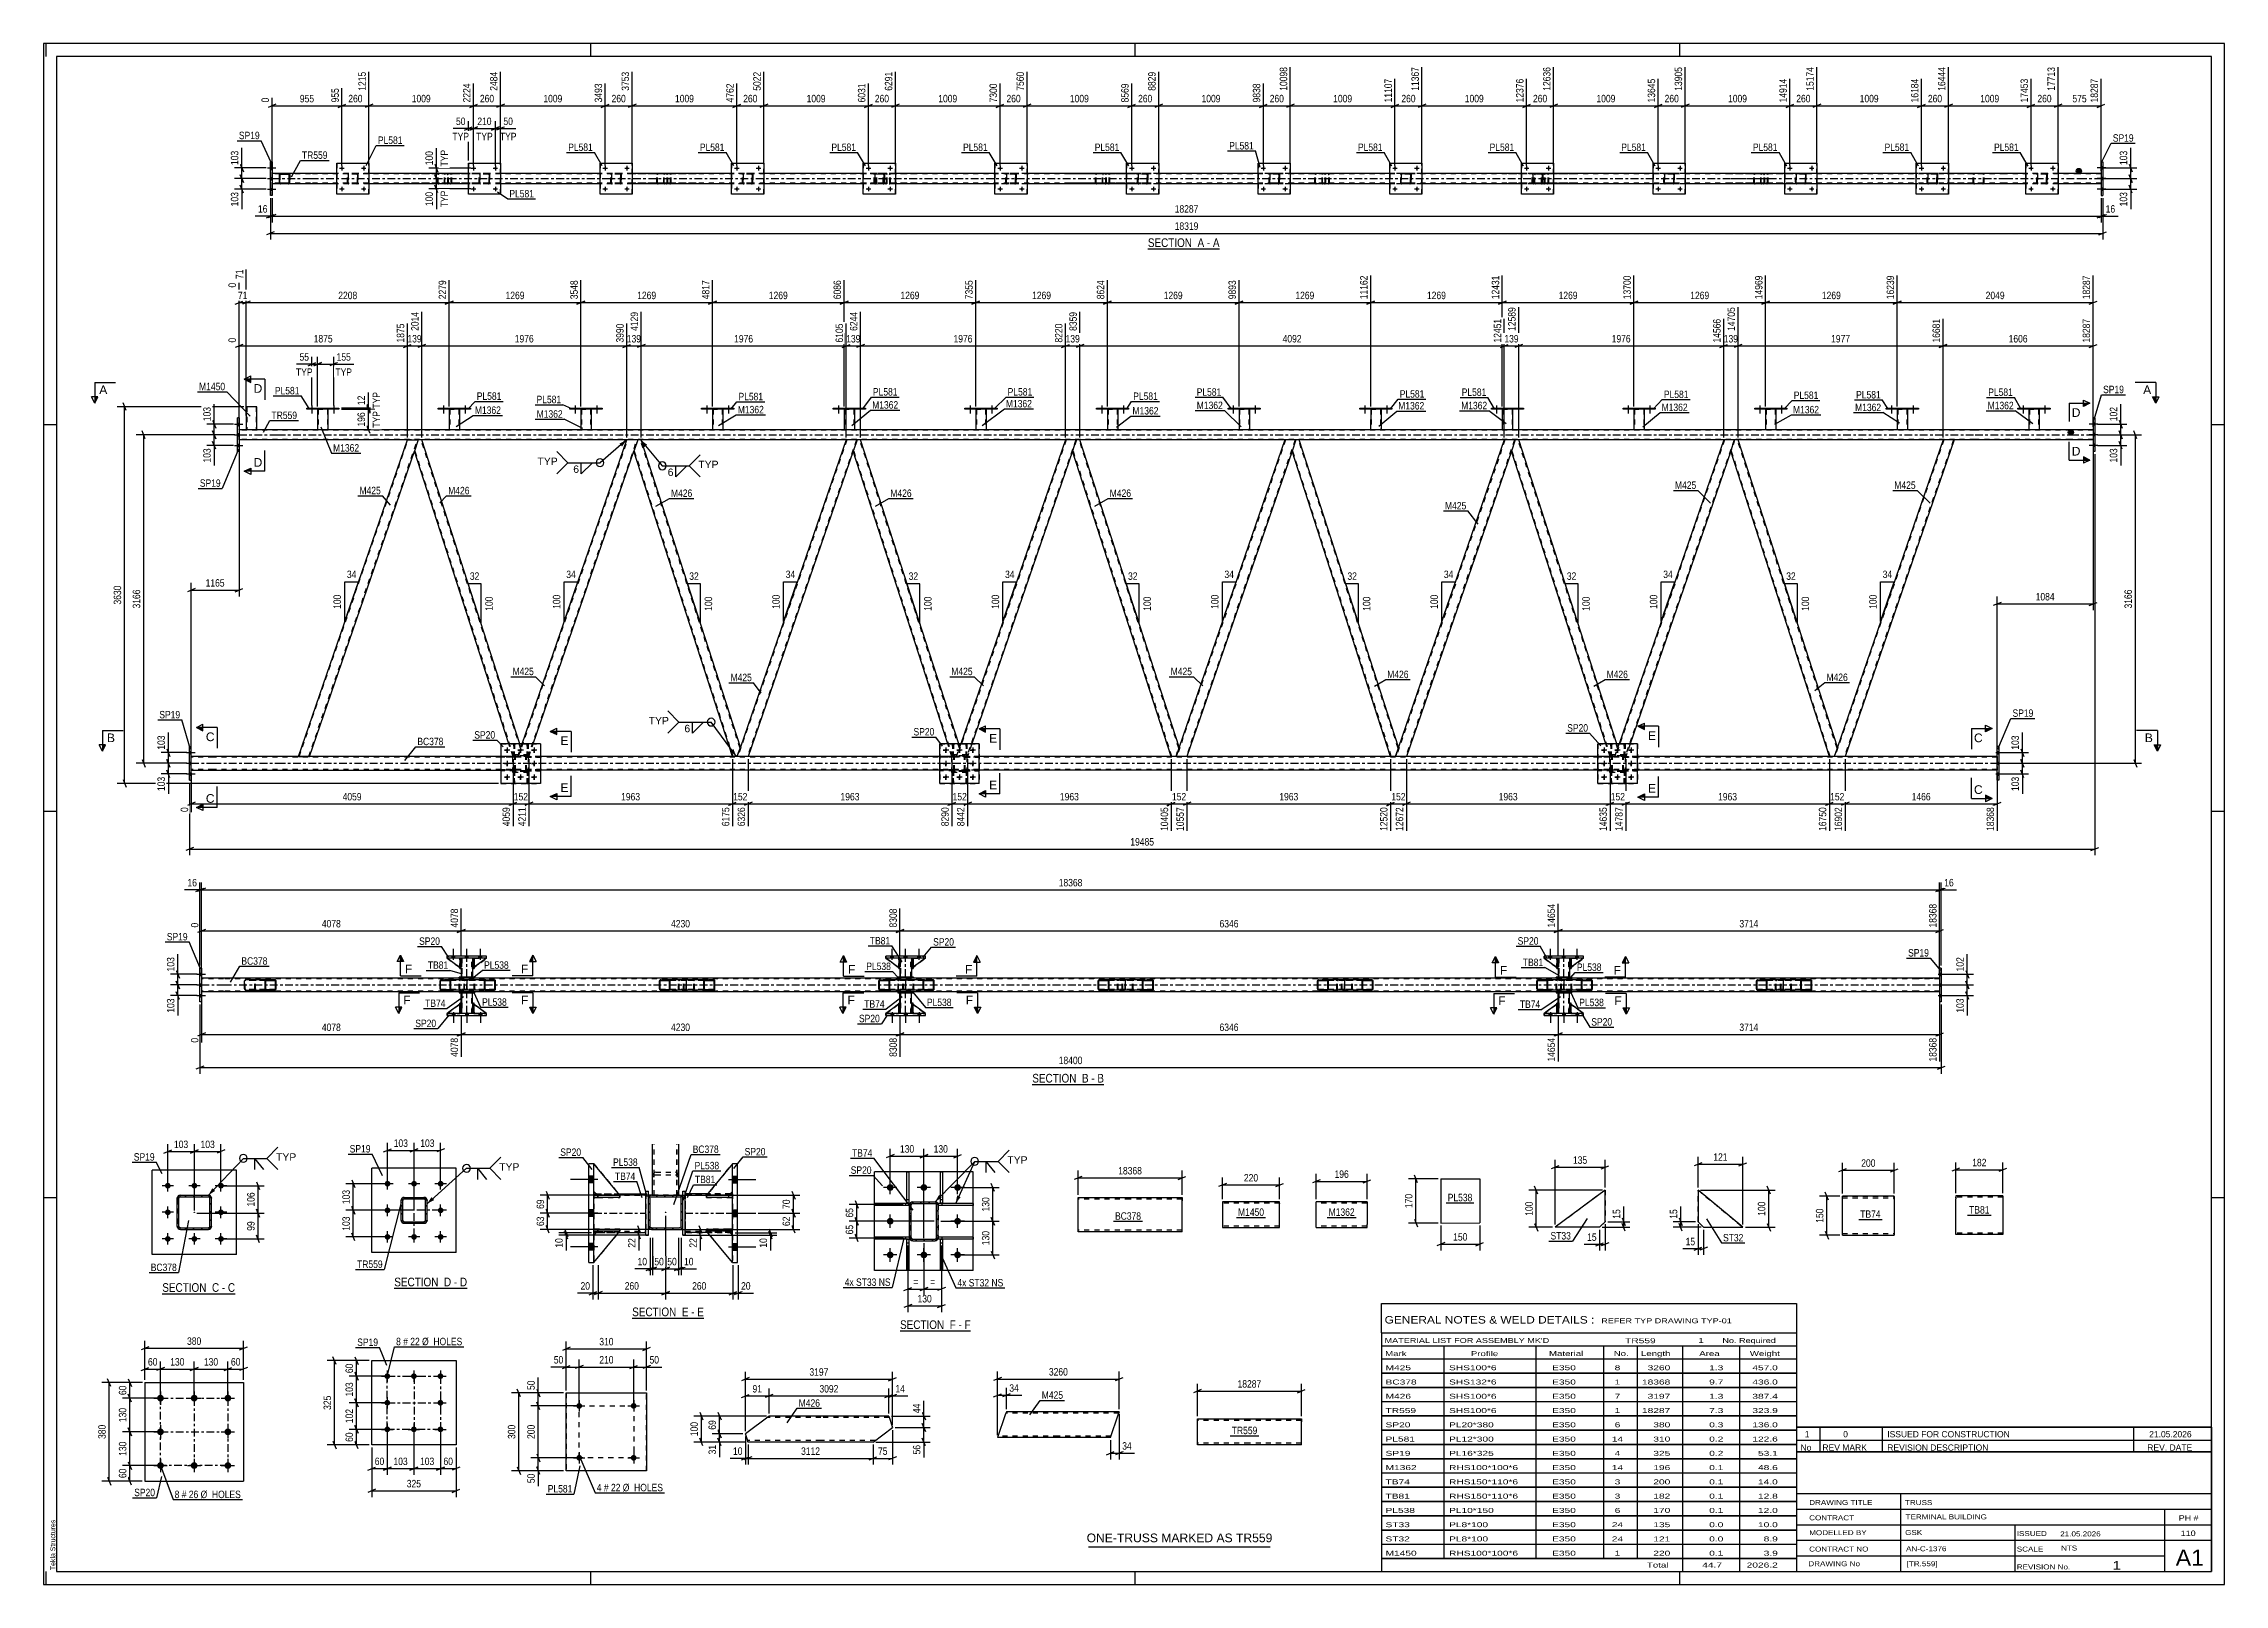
# Paper-space layout 'Layout1' of a CAD drawing. Header units: millimetres. Extents: x 0 to 841, y 0 to 594.
# The model-space entities are those that its viewports show. They can reach past a viewport. Long polylines and large blocks are cut down to what shows.
import ezdxf

# ---------------------------------------------------------------- set-up
doc = ezdxf.new("R2010")
doc.units = ezdxf.units.MM
doc.linetypes.add('DXK_LINE_DOT2', pattern=[3.9198, 1.9599, -1.9599])
doc.linetypes.add('DXK_LINE_DOT3', pattern=[5.9187, 2.979, -0.9799, 0.9799, -0.9799])
doc.layers.add('Viewport layer', color=7, linetype='Continuous', plot=False)
doc.styles.add('Arial', font='ARIAL.TTF', dxfattribs={"height": 0.2})
doc.styles.add('Arial Narrow', font='ARIALN.TTF', dxfattribs={"height": 0.2})

# ---------------------------------------------------------------- blocks, each defined once
blk = doc.blocks.new('Unknown-122573578-1135 - 10973')
at = {"color": 5, "linetype": 'Continuous'}
for p, q in [((841, 594), (0, 594)), ((0, 594), (0, 0)), ((1, 589), (1, 594)), ((836, 589), (5, 589)), ((5, 589), (5, 5)), ((211, 589), (211, 594)), ((421, 589), (421, 594)), ((631, 589), (631, 594)), ((836, 5), (836, 589)), ((841, 0), (841, 594)), ((5, 447), (0, 447)), ((841, 447), (836, 447)), ((5, 298), (0, 298)), ((841, 298), (836, 298)), ((5, 149), (0, 149)), ((841, 149), (836, 149)), ((0, 0), (841, 0)), ((1, 0), (1, 5)), ((5, 5), (836, 5)), ((211, 0), (211, 5)), ((421, 0), (421, 5)), ((631, 0), (631, 5))]:
    blk.add_line(p, q, dxfattribs=at)
at = {"color": 174, "linetype": 'Continuous', "style": 'Arial'}
blk.add_text('Tekla Structures', height=1.9102, rotation=90, dxfattribs=at).set_placement((4.5, 5.5))
blk = doc.blocks.new('Unknown-122573578-11 - 2500')
at = {"color": 6, "linetype": 'Continuous'}
blk.add_line((425.85, 514.84), (453.5, 514.84), dxfattribs=at)
at = {"color": 0, "linetype": 'Continuous'}
blk.add_wipeout([(443.96, 515.59), (443.96, 519.09), (425.85, 519.09), (425.85, 515.59)], dxfattribs=at)
blk.add_wipeout([(447.56, 515.59), (447.56, 519.09), (445.01, 519.09), (445.01, 515.59)], dxfattribs=at)
at = {"color": 7, "linetype": 'Continuous', "style": 'Arial Narrow'}
blk.add_text('SECTION ', height=3.34, dxfattribs=at).set_placement((425.85, 515.59))
at = {"color": 0, "linetype": 'Continuous'}
blk.add_wipeout([(449.89, 515.59), (449.89, 519.09), (448.61, 519.09), (448.61, 515.59)], dxfattribs=at)
blk.add_wipeout([(453.5, 515.59), (453.5, 519.09), (450.94, 519.09), (450.94, 515.59)], dxfattribs=at)
at = {"color": 7, "linetype": 'Continuous', "style": 'Arial Narrow'}
for s, p in [('A', (445.01, 515.59)), ('-', (448.61, 515.59)), ('A', (450.94, 515.59))]:
    blk.add_text(s, height=3.34, dxfattribs=at).set_placement(p)
blk = doc.blocks.new('Unknown-122573578-12 - 4939')
at = {"color": 6, "linetype": 'Continuous'}
blk.add_line((381.29, 192.72), (408.93, 192.72), dxfattribs=at)
at = {"color": 0, "linetype": 'Continuous'}
blk.add_wipeout([(399.4, 193.47), (399.4, 196.97), (381.29, 196.97), (381.29, 193.47)], dxfattribs=at)
blk.add_wipeout([(403, 193.47), (403, 196.97), (400.45, 196.97), (400.45, 193.47)], dxfattribs=at)
at = {"color": 7, "linetype": 'Continuous', "style": 'Arial Narrow'}
blk.add_text('SECTION ', height=3.34, dxfattribs=at).set_placement((381.29, 193.47))
at = {"color": 0, "linetype": 'Continuous'}
blk.add_wipeout([(405.33, 193.47), (405.33, 196.97), (404.05, 196.97), (404.05, 193.47)], dxfattribs=at)
blk.add_wipeout([(408.93, 193.47), (408.93, 196.97), (406.38, 196.97), (406.38, 193.47)], dxfattribs=at)
at = {"color": 7, "linetype": 'Continuous', "style": 'Arial Narrow'}
for s, p in [('B', (400.45, 193.47)), ('-', (404.05, 193.47)), ('B', (406.38, 193.47))]:
    blk.add_text(s, height=3.34, dxfattribs=at).set_placement(p)
blk = doc.blocks.new('Unknown-122573578-13 - 6261')
at = {"color": 6, "linetype": 'Continuous'}
blk.add_line((45.77, 112.03), (73.84, 112.03), dxfattribs=at)
at = {"color": 0, "linetype": 'Continuous'}
blk.add_wipeout([(63.88, 112.78), (63.88, 116.28), (45.77, 116.28), (45.77, 112.78)], dxfattribs=at)
blk.add_wipeout([(67.69, 112.78), (67.69, 116.28), (64.93, 116.28), (64.93, 112.78)], dxfattribs=at)
at = {"color": 7, "linetype": 'Continuous', "style": 'Arial Narrow'}
blk.add_text('SECTION ', height=3.34, dxfattribs=at).set_placement((45.77, 112.78))
at = {"color": 0, "linetype": 'Continuous'}
blk.add_wipeout([(70.02, 112.78), (70.02, 116.28), (68.74, 116.28), (68.74, 112.78)], dxfattribs=at)
blk.add_wipeout([(73.84, 112.78), (73.84, 116.28), (71.07, 116.28), (71.07, 112.78)], dxfattribs=at)
at = {"color": 7, "linetype": 'Continuous', "style": 'Arial Narrow'}
for s, p in [('C', (64.93, 112.78)), ('-', (68.74, 112.78)), ('C', (71.07, 112.78))]:
    blk.add_text(s, height=3.34, dxfattribs=at).set_placement(p)
blk = doc.blocks.new('Unknown-122573578-14 - 1638')
at = {"color": 6, "linetype": 'Continuous'}
blk.add_line((135.24, 114.15), (163.31, 114.15), dxfattribs=at)
at = {"color": 0, "linetype": 'Continuous'}
blk.add_wipeout([(153.35, 114.9), (153.35, 118.4), (135.24, 118.4), (135.24, 114.9)], dxfattribs=at)
blk.add_wipeout([(157.17, 114.9), (157.17, 118.4), (154.4, 118.4), (154.4, 114.9)], dxfattribs=at)
at = {"color": 7, "linetype": 'Continuous', "style": 'Arial Narrow'}
blk.add_text('SECTION ', height=3.34, dxfattribs=at).set_placement((135.24, 114.9))
at = {"color": 0, "linetype": 'Continuous'}
blk.add_wipeout([(159.49, 114.9), (159.49, 118.4), (158.22, 118.4), (158.22, 114.9)], dxfattribs=at)
blk.add_wipeout([(163.31, 114.9), (163.31, 118.4), (160.54, 118.4), (160.54, 114.9)], dxfattribs=at)
at = {"color": 7, "linetype": 'Continuous', "style": 'Arial Narrow'}
for s, p in [('D', (154.4, 114.9)), ('D', (160.54, 114.9)), ('-', (158.22, 114.9))]:
    blk.add_text(s, height=3.34, dxfattribs=at).set_placement(p)
blk = doc.blocks.new('Unknown-122573578-15 - 1250')
at = {"color": 6, "linetype": 'Continuous'}
blk.add_line((226.98, 102.63), (254.62, 102.63), dxfattribs=at)
at = {"color": 0, "linetype": 'Continuous'}
blk.add_wipeout([(245.08, 103.38), (245.08, 106.88), (226.98, 106.88), (226.98, 103.38)], dxfattribs=at)
blk.add_wipeout([(248.69, 103.38), (248.69, 106.88), (246.13, 106.88), (246.13, 103.38)], dxfattribs=at)
at = {"color": 7, "linetype": 'Continuous', "style": 'Arial Narrow'}
blk.add_text('SECTION ', height=3.34, dxfattribs=at).set_placement((226.98, 103.38))
at = {"color": 0, "linetype": 'Continuous'}
blk.add_wipeout([(251.02, 103.38), (251.02, 106.88), (249.74, 106.88), (249.74, 103.38)], dxfattribs=at)
blk.add_wipeout([(254.62, 103.38), (254.62, 106.88), (252.07, 106.88), (252.07, 103.38)], dxfattribs=at)
at = {"color": 7, "linetype": 'Continuous', "style": 'Arial Narrow'}
for s, p in [('E', (246.13, 103.38)), ('-', (249.74, 103.38)), ('E', (252.07, 103.38))]:
    blk.add_text(s, height=3.34, dxfattribs=at).set_placement(p)
blk = doc.blocks.new('Unknown-122573578-17 - 5373')
at = {"color": 6, "linetype": 'Continuous'}
blk.add_line((330.28, 97.7), (357.5, 97.7), dxfattribs=at)
at = {"color": 0, "linetype": 'Continuous'}
blk.add_wipeout([(348.39, 98.45), (348.39, 101.95), (330.28, 101.95), (330.28, 98.45)], dxfattribs=at)
blk.add_wipeout([(351.78, 98.45), (351.78, 101.95), (349.44, 101.95), (349.44, 98.45)], dxfattribs=at)
at = {"color": 7, "linetype": 'Continuous', "style": 'Arial Narrow'}
blk.add_text('SECTION ', height=3.34, dxfattribs=at).set_placement((330.28, 98.45))
at = {"color": 0, "linetype": 'Continuous'}
blk.add_wipeout([(354.11, 98.45), (354.11, 101.95), (352.83, 101.95), (352.83, 98.45)], dxfattribs=at)
blk.add_wipeout([(357.5, 98.45), (357.5, 101.95), (355.16, 101.95), (355.16, 98.45)], dxfattribs=at)
at = {"color": 7, "linetype": 'Continuous', "style": 'Arial Narrow'}
for s, p in [('F', (349.44, 98.45)), ('F', (355.16, 98.45)), ('-', (352.83, 98.45))]:
    blk.add_text(s, height=3.34, dxfattribs=at).set_placement(p)
blk = doc.blocks.new('Bolt-122573578-6019 - 5980')
at = {"linetype": 'Continuous'}
for points in [[(45.07, 73.1, -1), (45.07, 70.5, -1)], [(58.07, 73.1, -1), (58.07, 70.5, -1)], [(71.07, 73.1, -1), (71.07, 70.5, -1)], [(45.06, 60.1, -1), (45.06, 57.5, -1)], [(71.06, 60.1, -1), (71.06, 57.5, -1)], [(45.06, 47.1, -1), (45.06, 44.5, -1)], [(58.06, 47.1, -1), (58.06, 44.5, -1)], [(71.06, 47.1, -1), (71.06, 44.5, -1)]]:
    blk.add_hatch(color=1, dxfattribs=at).paths.add_polyline_path(points)
at = {"color": 1, "linetype": 'Continuous'}
for p, q in [((42.47, 71.8), (47.67, 71.8)), ((45.07, 74.4), (45.07, 69.2)), ((55.47, 71.8), (60.67, 71.8)), ((58.07, 74.4), (58.07, 69.2)), ((68.47, 71.8), (73.67, 71.8)), ((71.07, 74.4), (71.07, 69.2)), ((45.06, 61.4), (45.06, 56.2)), ((71.06, 61.4), (71.06, 56.2)), ((42.46, 58.8), (47.66, 58.8)), ((68.46, 58.8), (73.66, 58.8)), ((42.46, 45.8), (47.66, 45.8)), ((45.06, 48.4), (45.06, 43.2)), ((55.46, 45.8), (60.66, 45.8)), ((58.06, 48.4), (58.06, 43.2)), ((68.46, 45.8), (73.66, 45.8)), ((71.06, 48.4), (71.06, 43.2))]:
    blk.add_line(p, q, dxfattribs=at)
blk = doc.blocks.new('Part-122573578-5986 - 5980')
at = {"color": 2, "linetype": 'Continuous'}
for p, q in [((39.07, 77.8), (39.06, 39.8)), ((39.07, 77.8), (77.07, 77.8)), ((77.07, 77.8), (77.06, 39.8)), ((39.06, 39.8), (77.06, 39.8))]:
    blk.add_line(p, q, dxfattribs=at)
blk = doc.blocks.new('Part-122573578-6788 - 6782')
at = {"color": 2, "linetype": 'Continuous'}
for p, q in [((370.88, 65.38), (367.85, 56.58)), ((371.29, 66.58), (370.88, 65.38)), ((391.29, 66.58), (371.29, 66.58)), ((414.83, 66.58), (391.39, 66.58)), ((411.39, 56.58), (414.42, 65.38)), ((414.8, 66.49), (414.42, 65.38)), ((414.8, 66.49), (414.83, 66.58)), ((391.29, 56.58), (367.85, 56.58)), ((411.39, 56.58), (391.39, 56.58))]:
    blk.add_line(p, q, dxfattribs=at)
at = {"color": 7, "linetype": 'DXK_LINE_DOT2'}
for p, q in [((391.29, 65.98), (371.08, 65.98)), ((414.63, 65.98), (391.39, 65.98)), ((414.42, 65.38), (414.71, 66.23)), ((391.29, 57.18), (368.06, 57.18)), ((411.6, 57.18), (391.39, 57.18))]:
    blk.add_line(p, q, dxfattribs=at)
blk = doc.blocks.new('Bolt-122573578-2573 - 2500')
at = {"linetype": 'Continuous'}
for points in [[(114.6, 537.97), (114.61, 538.07), (114.64, 538.15), (114.69, 538.23), (114.75, 538.3), (114.82, 538.36), (114.91, 538.39), (115, 538.41), (115.09, 538.41), (115.18, 538.39), (115.26, 538.36), (115.34, 538.3), (115.4, 538.23), (115.45, 538.15), (115.47, 538.07), (115.48, 537.97), (115.47, 537.88), (115.45, 537.8), (115.4, 537.72), (115.34, 537.65), (115.26, 537.59), (115.18, 537.56), (115.09, 537.54), (115, 537.54), (114.91, 537.56), (114.82, 537.59), (114.75, 537.65), (114.69, 537.72), (114.64, 537.8), (114.61, 537.88)], [(123, 537.97), (123.01, 538.07), (123.04, 538.15), (123.09, 538.23), (123.15, 538.3), (123.22, 538.36), (123.31, 538.39), (123.4, 538.41), (123.49, 538.41), (123.58, 538.39), (123.66, 538.36), (123.74, 538.3), (123.8, 538.23), (123.85, 538.15), (123.87, 538.07), (123.88, 537.97), (123.87, 537.88), (123.85, 537.8), (123.8, 537.72), (123.74, 537.65), (123.66, 537.59), (123.58, 537.56), (123.49, 537.54), (123.4, 537.54), (123.31, 537.56), (123.22, 537.59), (123.15, 537.65), (123.09, 537.72), (123.04, 537.8), (123.01, 537.88)]]:
    blk.add_hatch(color=1, dxfattribs=at).paths.add_polyline_path(points)
at = {"color": 1, "linetype": 'Continuous'}
for p, q in [((115.04, 538.85), (115.04, 537.09)), ((123.44, 538.85), (123.44, 537.09)), ((114.16, 537.97), (115.92, 537.97)), ((122.56, 537.97), (124.32, 537.97))]:
    blk.add_line(p, q, dxfattribs=at)
blk = doc.blocks.new('Part-122573578-2615 - 2500')
at = {"color": 7, "linetype": 'DXK_LINE_DOT2'}
for p, q in [((218.77, 543.49), (218.8, 543.68)), ((218.81, 543.68), (218.77, 543.49)), ((218.77, 540.45), (218.77, 543.49)), ((218.77, 543.49), (218.77, 543.49)), ((218.77, 540.45), (218.77, 543.49)), ((218.77, 540.45), (218.77, 540.45)), ((218.8, 540.27), (218.77, 540.45)), ((218.77, 540.45), (218.81, 540.27)), ((219.01, 543.49), (219.03, 543.59)), ((219.03, 543.59), (219.01, 543.49)), ((219.01, 540.45), (219.01, 543.49)), ((219.01, 543.49), (219.01, 543.49)), ((219.01, 543.49), (219.01, 540.45)), ((219.01, 540.45), (219.01, 540.45)), ((219.03, 540.36), (219.01, 540.45)), ((219.01, 540.45), (219.03, 540.36)), ((219.03, 543.59), (219.08, 543.66)), ((219.08, 543.66), (219.03, 543.59)), ((219.08, 540.28), (219.03, 540.36)), ((219.03, 540.36), (219.08, 540.28)), ((219.06, 543.94), (219.25, 543.97)), ((219.25, 543.97), (219.06, 543.94)), ((219.06, 543.94), (219.06, 543.94)), ((219.06, 540.01), (219.06, 540.01)), ((219.25, 539.97), (219.06, 540.01)), ((219.06, 540.01), (219.25, 539.97)), ((219.08, 543.66), (219.16, 543.72)), ((219.16, 543.72), (219.08, 543.66)), ((219.16, 540.23), (219.08, 540.28)), ((219.08, 540.28), (219.16, 540.23)), ((219.16, 543.72), (219.25, 543.73)), ((219.25, 543.73), (219.16, 543.72)), ((219.25, 540.21), (219.16, 540.23)), ((219.16, 540.23), (219.25, 540.21)), ((222.29, 543.97), (219.25, 543.97)), ((222.29, 543.73), (219.25, 543.73)), ((222.29, 540.21), (219.25, 540.21)), ((222.29, 539.97), (219.25, 539.97)), ((222.29, 543.97), (222.47, 543.94)), ((222.47, 543.94), (222.29, 543.97)), ((222.29, 543.73), (222.38, 543.72)), ((222.38, 543.72), (222.29, 543.73)), ((222.38, 540.23), (222.29, 540.21)), ((222.29, 540.21), (222.38, 540.23)), ((222.47, 540.01), (222.29, 539.97)), ((222.29, 539.97), (222.47, 540.01)), ((222.38, 543.72), (222.38, 543.72)), ((222.38, 543.72), (222.46, 543.66)), ((222.46, 543.66), (222.38, 543.72)), ((222.46, 540.28), (222.38, 540.23)), ((222.38, 540.23), (222.46, 540.28)), ((222.38, 540.23), (222.38, 540.23)), ((222.46, 543.66), (222.51, 543.59)), ((222.51, 543.59), (222.46, 543.66)), ((222.51, 540.36), (222.46, 540.28)), ((222.46, 540.28), (222.51, 540.36)), ((222.51, 543.59), (222.53, 543.49)), ((222.53, 543.49), (222.51, 543.59)), ((222.53, 540.45), (222.51, 540.36)), ((222.51, 540.36), (222.53, 540.45)), ((222.53, 540.45), (222.53, 543.49)), ((222.53, 543.49), (222.53, 543.49)), ((222.53, 543.49), (222.53, 540.45)), ((222.53, 540.45), (222.53, 540.45)), ((222.73, 543.68), (222.77, 543.49)), ((222.77, 543.49), (222.73, 543.68)), ((222.77, 540.45), (222.73, 540.27)), ((222.73, 540.27), (222.77, 540.45)), ((222.77, 540.45), (222.77, 543.49)), ((222.77, 543.49), (222.77, 543.49)), ((222.77, 543.49), (222.77, 540.45)), ((222.77, 540.45), (222.77, 540.45))]:
    blk.add_line(p, q, dxfattribs=at)
at = {"color": 7, "linetype": 'DXK_LINE_DOT3'}
blk.add_line((220.77, 541.97), (220.77, 541.97), dxfattribs=at)
at = {"color": 7, "linetype": 'DXK_LINE_DOT2'}
for centre, start, end in [((219.25, 543.49), 112.5, 157.5), ((219.25, 540.45), 202.5, 247.5), ((219.25, 543.49), 112.5, 157.5), ((219.25, 540.45), 202.5, 247.5), ((222.29, 543.49), 22.5, 67.5), ((222.29, 543.49), 22.5, 67.5), ((222.29, 540.45), 292.5, 337.5), ((222.29, 540.45), 292.5, 337.5)]:
    blk.add_arc(centre, 0.48, start, end, dxfattribs=at)
blk = doc.blocks.new('Part-122573578-2639 - 2500')
at = {"color": 7, "linetype": 'DXK_LINE_DOT2'}
for p, q in [((675.64, 543.49), (675.67, 543.68)), ((675.67, 543.68), (675.64, 543.49)), ((675.64, 540.45), (675.64, 543.49)), ((675.64, 543.49), (675.64, 543.49)), ((675.64, 540.45), (675.64, 543.49)), ((675.64, 540.45), (675.64, 540.45)), ((675.67, 540.27), (675.64, 540.45)), ((675.64, 540.45), (675.67, 540.27)), ((675.88, 543.49), (675.9, 543.59)), ((675.89, 543.59), (675.88, 543.49)), ((675.88, 540.45), (675.88, 543.49)), ((675.88, 543.49), (675.88, 543.49)), ((675.88, 543.49), (675.88, 540.45)), ((675.88, 540.45), (675.88, 540.45)), ((675.9, 540.36), (675.88, 540.45)), ((675.88, 540.45), (675.89, 540.36)), ((675.95, 543.66), (675.89, 543.59)), ((675.89, 540.36), (675.95, 540.28)), ((675.9, 543.59), (675.95, 543.66)), ((675.95, 540.28), (675.9, 540.36)), ((675.93, 543.94), (676.12, 543.97)), ((676.12, 543.97), (675.93, 543.94)), ((675.93, 543.94), (675.93, 543.94)), ((675.93, 540.01), (675.93, 540.01)), ((676.12, 539.97), (675.93, 540.01)), ((675.93, 540.01), (676.12, 539.97)), ((675.95, 543.66), (676.03, 543.72)), ((676.02, 543.72), (675.95, 543.66)), ((676.03, 540.23), (675.95, 540.28)), ((675.95, 540.28), (676.02, 540.23)), ((676.12, 543.73), (676.02, 543.72)), ((676.02, 540.23), (676.12, 540.21)), ((676.03, 543.72), (676.12, 543.73)), ((676.12, 540.21), (676.03, 540.23)), ((679.16, 543.97), (676.12, 543.97)), ((679.16, 543.73), (676.12, 543.73)), ((679.16, 540.21), (676.12, 540.21)), ((679.16, 539.97), (676.12, 539.97)), ((679.16, 543.97), (679.34, 543.94)), ((679.34, 543.94), (679.16, 543.97)), ((679.16, 543.73), (679.25, 543.72)), ((679.25, 543.72), (679.16, 543.73)), ((679.25, 540.23), (679.16, 540.21)), ((679.16, 540.21), (679.25, 540.23)), ((679.34, 540.01), (679.16, 539.97)), ((679.16, 539.97), (679.34, 540.01)), ((679.25, 543.72), (679.25, 543.72)), ((679.25, 543.72), (679.33, 543.66)), ((679.33, 543.66), (679.25, 543.72)), ((679.33, 540.28), (679.25, 540.23)), ((679.25, 540.23), (679.33, 540.28)), ((679.25, 540.23), (679.25, 540.23)), ((679.33, 543.66), (679.38, 543.59)), ((679.38, 543.59), (679.33, 543.66)), ((679.38, 540.36), (679.33, 540.28)), ((679.33, 540.28), (679.38, 540.36)), ((679.38, 543.59), (679.4, 543.49)), ((679.4, 543.49), (679.38, 543.59)), ((679.4, 540.45), (679.38, 540.36)), ((679.38, 540.36), (679.4, 540.45)), ((679.4, 540.45), (679.4, 543.49)), ((679.4, 543.49), (679.4, 543.49)), ((679.4, 543.49), (679.4, 540.45)), ((679.4, 540.45), (679.4, 540.45)), ((679.6, 543.68), (679.64, 543.49)), ((679.64, 543.49), (679.6, 543.68)), ((679.64, 540.45), (679.6, 540.27)), ((679.6, 540.27), (679.64, 540.45)), ((679.64, 540.45), (679.64, 543.49)), ((679.64, 543.49), (679.64, 543.49)), ((679.64, 543.49), (679.64, 540.45)), ((679.64, 540.45), (679.64, 540.45))]:
    blk.add_line(p, q, dxfattribs=at)
at = {"color": 7, "linetype": 'DXK_LINE_DOT3'}
blk.add_line((677.64, 541.97), (677.63, 541.97), dxfattribs=at)
at = {"color": 7, "linetype": 'DXK_LINE_DOT2'}
for centre, start, end in [((676.12, 543.49), 112.5, 157.5), ((676.12, 543.49), 112.5, 157.5), ((676.12, 540.45), 202.5, 247.5), ((676.12, 540.45), 202.5, 247.5), ((679.16, 543.49), 22.5, 67.5), ((679.16, 543.49), 22.5, 67.5), ((679.16, 540.45), 292.5, 337.5), ((679.16, 540.45), 292.5, 337.5)]:
    blk.add_arc(centre, 0.48, start, end, dxfattribs=at)
blk = doc.blocks.new('Bolt-122573578-2575 - 2500')
at = {"linetype": 'Continuous'}
for points in [[(165.37, 537.97), (165.38, 538.07), (165.4, 538.15), (165.45, 538.23), (165.51, 538.3), (165.59, 538.36), (165.67, 538.39), (165.76, 538.41), (165.85, 538.41), (165.94, 538.39), (166.03, 538.36), (166.1, 538.3), (166.16, 538.23), (166.21, 538.15), (166.24, 538.07), (166.25, 537.97), (166.24, 537.88), (166.21, 537.8), (166.16, 537.72), (166.1, 537.65), (166.03, 537.59), (165.94, 537.56), (165.85, 537.54), (165.76, 537.54), (165.67, 537.56), (165.59, 537.59), (165.51, 537.65), (165.45, 537.72), (165.4, 537.8), (165.38, 537.88)], [(173.77, 537.97), (173.78, 538.07), (173.8, 538.15), (173.85, 538.23), (173.91, 538.3), (173.99, 538.36), (174.07, 538.39), (174.16, 538.41), (174.25, 538.41), (174.34, 538.39), (174.43, 538.36), (174.5, 538.3), (174.56, 538.23), (174.61, 538.15), (174.64, 538.07), (174.65, 537.97), (174.64, 537.88), (174.61, 537.8), (174.56, 537.72), (174.5, 537.65), (174.43, 537.59), (174.34, 537.56), (174.25, 537.54), (174.16, 537.54), (174.07, 537.56), (173.99, 537.59), (173.91, 537.65), (173.85, 537.72), (173.8, 537.8), (173.78, 537.88)]]:
    blk.add_hatch(color=1, dxfattribs=at).paths.add_polyline_path(points)
at = {"color": 1, "linetype": 'Continuous'}
for p, q in [((165.81, 538.85), (165.81, 537.09)), ((174.21, 538.85), (174.21, 537.09)), ((164.93, 537.97), (166.69, 537.97)), ((173.33, 537.97), (175.09, 537.97))]:
    blk.add_line(p, q, dxfattribs=at)
blk = doc.blocks.new('Bolt-122573578-2551 - 2500')
at = {"linetype": 'Continuous'}
for points in [[(88.09, 545.64), (88.09, 546.52), (87.45, 546.52), (87.45, 545.64)], [(88.09, 545.64), (88.09, 546.52), (87.45, 546.52), (87.45, 545.64)], [(88.09, 545.64), (88.09, 546.52), (87.45, 546.52), (87.45, 545.64)], [(88.09, 541.54), (88.09, 542.42), (87.45, 542.42), (87.45, 541.54)], [(88.09, 541.54), (88.09, 542.42), (87.45, 542.42), (87.45, 541.54)], [(88.09, 537.44), (88.09, 538.32), (87.45, 538.32), (87.45, 537.44)], [(88.09, 537.44), (88.09, 538.32), (87.45, 538.32), (87.45, 537.44)], [(88.09, 537.44), (88.09, 538.32), (87.45, 538.32), (87.45, 537.44)]]:
    blk.add_hatch(color=1, dxfattribs=at).paths.add_polyline_path(points)
at = {"color": 1, "linetype": 'Continuous'}
for p, q in [((86.29, 546.08), (89.61, 546.08)), ((86.29, 546.08), (89.61, 546.08)), ((86.29, 546.08), (89.61, 546.08)), ((86.29, 541.98), (89.61, 541.98)), ((86.29, 541.98), (89.61, 541.98)), ((87.45, 546.52), (88.09, 546.52)), ((87.45, 546.52), (88.09, 546.52)), ((87.45, 546.52), (88.09, 546.52)), ((87.45, 545.64), (88.09, 545.64)), ((87.45, 545.64), (88.09, 545.64)), ((87.45, 545.64), (88.09, 545.64)), ((87.45, 542.42), (88.09, 542.42)), ((87.45, 542.42), (88.09, 542.42)), ((87.45, 541.54), (88.09, 541.54)), ((87.45, 541.54), (88.09, 541.54)), ((87.45, 538.32), (88.09, 538.32)), ((87.45, 538.32), (88.09, 538.32)), ((87.45, 538.32), (88.09, 538.32)), ((86.29, 537.88), (89.61, 537.88)), ((86.29, 537.88), (89.61, 537.88)), ((86.29, 537.88), (89.61, 537.88)), ((87.45, 537.44), (88.09, 537.44)), ((87.45, 537.44), (88.09, 537.44)), ((87.45, 537.44), (88.09, 537.44))]:
    blk.add_line(p, q, dxfattribs=at)
blk = doc.blocks.new('Part-122573578-2603 - 2500')
at = {"color": 2, "linetype": 'Continuous'}
for p, q in [((113.04, 535.97), (113.04, 547.97)), ((113.04, 547.97), (113.04, 547.97)), ((113.04, 547.97), (125.44, 547.97)), ((125.44, 547.97), (125.44, 535.97)), ((113.04, 535.97), (113.04, 535.97)), ((125.44, 535.97), (113.04, 535.97))]:
    blk.add_line(p, q, dxfattribs=at)
at = {"color": 7, "linetype": 'DXK_LINE_DOT2'}
for p, q in [((113.04, 547.97), (113.04, 535.97)), ((113.04, 547.97), (113.04, 547.97)), ((125.44, 535.97), (125.44, 547.97)), ((113.04, 535.97), (113.04, 535.97))]:
    blk.add_line(p, q, dxfattribs=at)
blk = doc.blocks.new('Part-122573578-2550 - 2500')
at = {"linetype": 'Continuous'}
blk.add_hatch(color=2, dxfattribs=at).paths.add_polyline_path([(784.88, 543.98), (784.08, 545.38), (785.68, 545.38)])
at = {"color": 2, "linetype": 'Continuous'}
for p, q in [((102.91, 543.98), (88.09, 543.98)), ((91.38, 539.98), (88.09, 539.98)), ((102.91, 539.98), (94.43, 539.98)), ((113.04, 543.98), (103.01, 543.98)), ((113.04, 539.98), (103.01, 539.98)), ((163.81, 543.98), (125.44, 543.98)), ((163.81, 539.98), (125.44, 539.98)), ((214.57, 543.98), (176.21, 543.98)), ((214.57, 539.98), (176.21, 539.98)), ((265.33, 543.98), (226.97, 543.98)), ((265.33, 539.98), (226.97, 539.98)), ((316.09, 543.98), (277.73, 543.98)), ((316.09, 539.98), (277.73, 539.98)), ((366.86, 543.98), (328.49, 543.98)), ((366.86, 539.98), (328.49, 539.98)), ((417.62, 543.98), (379.26, 543.98)), ((417.62, 539.98), (379.26, 539.98)), ((468.38, 543.98), (430.02, 543.98)), ((468.38, 539.98), (430.02, 539.98)), ((519.15, 543.98), (480.78, 543.98)), ((519.15, 539.98), (480.78, 539.98)), ((569.91, 543.98), (531.55, 543.98)), ((569.91, 539.98), (531.55, 539.98)), ((620.67, 543.98), (582.31, 543.98)), ((620.67, 539.98), (582.31, 539.98)), ((671.44, 543.98), (633.07, 543.98)), ((671.44, 539.98), (633.07, 539.98)), ((722.2, 543.98), (683.84, 543.98)), ((722.2, 539.98), (683.84, 539.98)), ((756.34, 543.98), (734.6, 543.98)), ((756.34, 539.98), (734.6, 539.98)), ((764.44, 543.98), (756.44, 543.98)), ((764.44, 539.98), (756.44, 539.98)), ((784.84, 543.98), (776.84, 543.98)), ((784.84, 539.98), (776.84, 539.98)), ((784.88, 543.98), (784.08, 545.38)), ((784.08, 545.38), (785.68, 545.38)), ((785.68, 545.38), (784.88, 543.98)), ((793.46, 543.98), (784.94, 543.98)), ((793.46, 539.98), (784.94, 539.98))]:
    blk.add_line(p, q, dxfattribs=at)
at = {"color": 7, "linetype": 'DXK_LINE_DOT2'}
for p, q in [((88.09, 543.98), (88.09, 539.98)), ((102.91, 543.74), (88.09, 543.74)), ((102.91, 540.22), (88.09, 540.22)), ((94.43, 539.98), (91.38, 539.98)), ((756.34, 543.74), (103.01, 543.74)), ((756.34, 540.22), (103.01, 540.22)), ((125.44, 543.98), (113.04, 543.98)), ((125.44, 539.98), (113.04, 539.98)), ((176.21, 543.98), (163.81, 543.98)), ((176.21, 539.98), (163.81, 539.98)), ((756.34, 543.98), (214.57, 543.98)), ((226.97, 543.98), (214.57, 543.98)), ((756.34, 539.98), (214.57, 539.98)), ((226.97, 539.98), (214.57, 539.98)), ((277.73, 543.98), (265.33, 543.98)), ((277.73, 539.98), (265.33, 539.98)), ((328.49, 543.98), (316.09, 543.98)), ((328.49, 539.98), (316.09, 539.98)), ((379.26, 543.98), (366.86, 543.98)), ((379.26, 539.98), (366.86, 539.98)), ((430.02, 543.98), (417.62, 543.98)), ((430.02, 539.98), (417.62, 539.98)), ((480.78, 543.98), (468.38, 543.98)), ((480.78, 539.98), (468.38, 539.98)), ((531.55, 543.98), (519.15, 543.98)), ((531.55, 539.98), (519.15, 539.98)), ((582.31, 543.98), (569.91, 543.98)), ((582.31, 539.98), (569.91, 539.98)), ((633.07, 543.98), (620.67, 543.98)), ((633.07, 539.98), (620.67, 539.98)), ((683.84, 543.98), (671.44, 543.98)), ((683.84, 539.98), (671.44, 539.98)), ((734.6, 543.98), (722.2, 543.98)), ((734.6, 539.98), (722.2, 539.98)), ((776.84, 543.98), (756.44, 543.98)), ((784.84, 543.74), (756.44, 543.74)), ((784.84, 540.22), (756.44, 540.22)), ((776.84, 539.98), (756.44, 539.98)), ((793.46, 543.74), (784.94, 543.74)), ((793.46, 540.22), (784.94, 540.22)), ((793.46, 543.98), (793.46, 539.98))]:
    blk.add_line(p, q, dxfattribs=at)
at = {"color": 7, "linetype": 'DXK_LINE_DOT3'}
for p, q in [((88.09, 541.98), (102.91, 541.98)), ((103.01, 541.98), (756.34, 541.98)), ((756.44, 541.98), (784.84, 541.98)), ((784.94, 541.98), (793.46, 541.98))]:
    blk.add_line(p, q, dxfattribs=at)
at = {"color": 2, "linetype": 'Continuous'}
blk.add_circle((784.88, 544.88), 1, dxfattribs=at)
blk = doc.blocks.new('Bolt-122573578-2553 - 2500')
at = {"linetype": 'Continuous'}
for points in [[(794.1, 545.64), (794.1, 546.52), (793.46, 546.52), (793.46, 545.64)], [(794.1, 545.64), (794.1, 546.52), (793.46, 546.52), (793.46, 545.64)], [(794.1, 545.64), (794.1, 546.52), (793.46, 546.52), (793.46, 545.64)], [(794.1, 541.54), (794.1, 542.42), (793.46, 542.42), (793.46, 541.54)], [(794.1, 541.54), (794.1, 542.42), (793.46, 542.42), (793.46, 541.54)], [(794.1, 537.44), (794.1, 538.32), (793.46, 538.32), (793.46, 537.44)], [(794.1, 537.44), (794.1, 538.32), (793.46, 538.32), (793.46, 537.44)], [(794.1, 537.44), (794.1, 538.32), (793.46, 538.32), (793.46, 537.44)]]:
    blk.add_hatch(color=1, dxfattribs=at).paths.add_polyline_path(points)
at = {"color": 1, "linetype": 'Continuous'}
for p, q in [((795.26, 546.08), (791.94, 546.08)), ((795.26, 546.08), (791.94, 546.08)), ((795.26, 546.08), (791.94, 546.08)), ((795.26, 541.98), (791.94, 541.98)), ((795.26, 541.98), (791.94, 541.98)), ((794.1, 546.52), (793.46, 546.52)), ((794.1, 546.52), (793.46, 546.52)), ((794.1, 546.52), (793.46, 546.52)), ((794.1, 545.64), (793.46, 545.64)), ((794.1, 545.64), (793.46, 545.64)), ((794.1, 545.64), (793.46, 545.64)), ((794.1, 542.42), (793.46, 542.42)), ((794.1, 542.42), (793.46, 542.42)), ((794.1, 541.54), (793.46, 541.54)), ((794.1, 541.54), (793.46, 541.54)), ((794.1, 538.32), (793.46, 538.32)), ((794.1, 538.32), (793.46, 538.32)), ((794.1, 538.32), (793.46, 538.32)), ((795.26, 537.88), (791.94, 537.88)), ((795.26, 537.88), (791.94, 537.88)), ((795.26, 537.88), (791.94, 537.88)), ((794.1, 537.44), (793.46, 537.44)), ((794.1, 537.44), (793.46, 537.44)), ((794.1, 537.44), (793.46, 537.44))]:
    blk.add_line(p, q, dxfattribs=at)
blk = doc.blocks.new('Bolt-122573578-2572 - 2500')
at = {"linetype": 'Continuous'}
for points in [[(114.6, 545.97), (114.61, 546.07), (114.64, 546.15), (114.69, 546.23), (114.75, 546.3), (114.82, 546.36), (114.91, 546.39), (115, 546.41), (115.09, 546.41), (115.18, 546.39), (115.26, 546.36), (115.34, 546.3), (115.4, 546.23), (115.45, 546.15), (115.47, 546.07), (115.48, 545.97), (115.47, 545.88), (115.45, 545.8), (115.4, 545.72), (115.34, 545.65), (115.26, 545.59), (115.18, 545.56), (115.09, 545.54), (115, 545.54), (114.91, 545.56), (114.82, 545.59), (114.75, 545.65), (114.69, 545.72), (114.64, 545.8), (114.61, 545.88)], [(123, 545.97), (123.01, 546.07), (123.04, 546.15), (123.09, 546.23), (123.15, 546.3), (123.22, 546.36), (123.31, 546.39), (123.4, 546.41), (123.49, 546.41), (123.58, 546.39), (123.66, 546.36), (123.74, 546.3), (123.8, 546.23), (123.85, 546.15), (123.87, 546.07), (123.88, 545.97), (123.87, 545.88), (123.85, 545.8), (123.8, 545.72), (123.74, 545.65), (123.66, 545.59), (123.58, 545.56), (123.49, 545.54), (123.4, 545.54), (123.31, 545.56), (123.22, 545.59), (123.15, 545.65), (123.09, 545.72), (123.04, 545.8), (123.01, 545.88)]]:
    blk.add_hatch(color=1, dxfattribs=at).paths.add_polyline_path(points)
at = {"color": 1, "linetype": 'Continuous'}
for p, q in [((115.04, 546.85), (115.04, 545.09)), ((123.44, 546.85), (123.44, 545.09)), ((114.16, 545.97), (115.92, 545.97)), ((122.56, 545.97), (124.32, 545.97))]:
    blk.add_line(p, q, dxfattribs=at)
blk = doc.blocks.new('Part-122573578-2638 - 2500')
at = {"color": 2, "linetype": 'Continuous'}
for p, q in [((671.44, 535.97), (671.44, 547.97)), ((671.44, 547.97), (671.44, 547.97)), ((671.44, 547.97), (683.84, 547.97)), ((683.84, 547.97), (683.84, 535.97)), ((671.44, 535.97), (671.44, 535.97)), ((683.84, 535.97), (671.44, 535.97))]:
    blk.add_line(p, q, dxfattribs=at)
at = {"color": 7, "linetype": 'DXK_LINE_DOT2'}
for p, q in [((671.44, 547.97), (671.44, 535.97)), ((671.44, 547.97), (671.44, 547.97)), ((683.84, 535.97), (683.84, 547.97)), ((671.44, 535.97), (671.44, 535.97))]:
    blk.add_line(p, q, dxfattribs=at)
blk = doc.blocks.new('Bolt-122573578-2574 - 2500')
at = {"linetype": 'Continuous'}
for points in [[(165.37, 545.97), (165.38, 546.07), (165.4, 546.15), (165.45, 546.23), (165.51, 546.3), (165.59, 546.36), (165.67, 546.39), (165.76, 546.41), (165.85, 546.41), (165.94, 546.39), (166.03, 546.36), (166.1, 546.3), (166.16, 546.23), (166.21, 546.15), (166.24, 546.07), (166.25, 545.97), (166.24, 545.88), (166.21, 545.8), (166.16, 545.72), (166.1, 545.65), (166.03, 545.59), (165.94, 545.56), (165.85, 545.54), (165.76, 545.54), (165.67, 545.56), (165.59, 545.59), (165.51, 545.65), (165.45, 545.72), (165.4, 545.8), (165.38, 545.88)], [(173.77, 545.97), (173.78, 546.07), (173.8, 546.15), (173.85, 546.23), (173.91, 546.3), (173.99, 546.36), (174.07, 546.39), (174.16, 546.41), (174.25, 546.41), (174.34, 546.39), (174.43, 546.36), (174.5, 546.3), (174.56, 546.23), (174.61, 546.15), (174.64, 546.07), (174.65, 545.97), (174.64, 545.88), (174.61, 545.8), (174.56, 545.72), (174.5, 545.65), (174.43, 545.59), (174.34, 545.56), (174.25, 545.54), (174.16, 545.54), (174.07, 545.56), (173.99, 545.59), (173.91, 545.65), (173.85, 545.72), (173.8, 545.8), (173.78, 545.88)]]:
    blk.add_hatch(color=1, dxfattribs=at).paths.add_polyline_path(points)
at = {"color": 1, "linetype": 'Continuous'}
for p, q in [((165.81, 546.85), (165.81, 545.09)), ((174.21, 546.85), (174.21, 545.09)), ((164.93, 545.97), (166.69, 545.97)), ((173.33, 545.97), (175.09, 545.97))]:
    blk.add_line(p, q, dxfattribs=at)
blk = doc.blocks.new('Bolt-122573578-2576 - 2500')
at = {"linetype": 'Continuous'}
for points in [[(216.13, 545.97), (216.14, 546.07), (216.17, 546.15), (216.21, 546.23), (216.27, 546.3), (216.35, 546.36), (216.43, 546.39), (216.52, 546.41), (216.61, 546.41), (216.7, 546.39), (216.79, 546.36), (216.86, 546.3), (216.92, 546.23), (216.97, 546.15), (217, 546.07), (217.01, 545.97), (217, 545.88), (216.97, 545.8), (216.92, 545.72), (216.86, 545.65), (216.79, 545.59), (216.7, 545.56), (216.61, 545.54), (216.52, 545.54), (216.43, 545.56), (216.35, 545.59), (216.27, 545.65), (216.21, 545.72), (216.17, 545.8), (216.14, 545.88)], [(224.53, 545.97), (224.54, 546.07), (224.57, 546.15), (224.61, 546.23), (224.67, 546.3), (224.75, 546.36), (224.83, 546.39), (224.92, 546.41), (225.01, 546.41), (225.1, 546.39), (225.19, 546.36), (225.26, 546.3), (225.32, 546.23), (225.37, 546.15), (225.4, 546.07), (225.41, 545.97), (225.4, 545.88), (225.37, 545.8), (225.32, 545.72), (225.26, 545.65), (225.19, 545.59), (225.1, 545.56), (225.01, 545.54), (224.92, 545.54), (224.83, 545.56), (224.75, 545.59), (224.67, 545.65), (224.61, 545.72), (224.57, 545.8), (224.54, 545.88)]]:
    blk.add_hatch(color=1, dxfattribs=at).paths.add_polyline_path(points)
at = {"color": 1, "linetype": 'Continuous'}
for p, q in [((216.57, 546.85), (216.57, 545.09)), ((224.97, 546.85), (224.97, 545.09)), ((215.69, 545.97), (217.45, 545.97)), ((224.09, 545.97), (225.85, 545.97))]:
    blk.add_line(p, q, dxfattribs=at)
blk = doc.blocks.new('Bolt-122573578-2577 - 2500')
at = {"linetype": 'Continuous'}
for points in [[(216.13, 537.97), (216.14, 538.07), (216.17, 538.15), (216.21, 538.23), (216.27, 538.3), (216.35, 538.36), (216.43, 538.39), (216.52, 538.41), (216.61, 538.41), (216.7, 538.39), (216.79, 538.36), (216.86, 538.3), (216.92, 538.23), (216.97, 538.15), (217, 538.07), (217.01, 537.97), (217, 537.88), (216.97, 537.8), (216.92, 537.72), (216.86, 537.65), (216.79, 537.59), (216.7, 537.56), (216.61, 537.54), (216.52, 537.54), (216.43, 537.56), (216.35, 537.59), (216.27, 537.65), (216.21, 537.72), (216.17, 537.8), (216.14, 537.88)], [(224.53, 537.97), (224.54, 538.07), (224.57, 538.15), (224.61, 538.23), (224.67, 538.3), (224.75, 538.36), (224.83, 538.39), (224.92, 538.41), (225.01, 538.41), (225.1, 538.39), (225.19, 538.36), (225.26, 538.3), (225.32, 538.23), (225.37, 538.15), (225.4, 538.07), (225.41, 537.97), (225.4, 537.88), (225.37, 537.8), (225.32, 537.72), (225.26, 537.65), (225.19, 537.59), (225.1, 537.56), (225.01, 537.54), (224.92, 537.54), (224.83, 537.56), (224.75, 537.59), (224.67, 537.65), (224.61, 537.72), (224.57, 537.8), (224.54, 537.88)]]:
    blk.add_hatch(color=1, dxfattribs=at).paths.add_polyline_path(points)
at = {"color": 1, "linetype": 'Continuous'}
for p, q in [((216.57, 538.85), (216.57, 537.09)), ((224.97, 538.85), (224.97, 537.09)), ((215.69, 537.97), (217.45, 537.97)), ((224.09, 537.97), (225.85, 537.97))]:
    blk.add_line(p, q, dxfattribs=at)
blk = doc.blocks.new('Bolt-122573578-2578 - 2500')
at = {"linetype": 'Continuous'}
for points in [[(266.89, 545.97), (266.9, 546.07), (266.93, 546.15), (266.98, 546.23), (267.04, 546.3), (267.11, 546.36), (267.2, 546.39), (267.29, 546.41), (267.38, 546.41), (267.47, 546.39), (267.55, 546.36), (267.63, 546.3), (267.69, 546.23), (267.73, 546.15), (267.76, 546.07), (267.77, 545.97), (267.76, 545.88), (267.73, 545.8), (267.69, 545.72), (267.63, 545.65), (267.55, 545.59), (267.47, 545.56), (267.38, 545.54), (267.29, 545.54), (267.2, 545.56), (267.11, 545.59), (267.04, 545.65), (266.98, 545.72), (266.93, 545.8), (266.9, 545.88)], [(275.29, 545.97), (275.3, 546.07), (275.33, 546.15), (275.38, 546.23), (275.44, 546.3), (275.51, 546.36), (275.6, 546.39), (275.69, 546.41), (275.78, 546.41), (275.87, 546.39), (275.95, 546.36), (276.03, 546.3), (276.09, 546.23), (276.13, 546.15), (276.16, 546.07), (276.17, 545.97), (276.16, 545.88), (276.13, 545.8), (276.09, 545.72), (276.03, 545.65), (275.95, 545.59), (275.87, 545.56), (275.78, 545.54), (275.69, 545.54), (275.6, 545.56), (275.51, 545.59), (275.44, 545.65), (275.38, 545.72), (275.33, 545.8), (275.3, 545.88)]]:
    blk.add_hatch(color=1, dxfattribs=at).paths.add_polyline_path(points)
at = {"color": 1, "linetype": 'Continuous'}
for p, q in [((267.33, 546.85), (267.33, 545.09)), ((275.73, 546.85), (275.73, 545.09)), ((266.45, 545.97), (268.21, 545.97)), ((274.85, 545.97), (276.61, 545.97))]:
    blk.add_line(p, q, dxfattribs=at)
blk = doc.blocks.new('Bolt-122573578-2579 - 2500')
at = {"linetype": 'Continuous'}
for points in [[(266.89, 537.97), (266.9, 538.07), (266.93, 538.15), (266.98, 538.23), (267.04, 538.3), (267.11, 538.36), (267.2, 538.39), (267.29, 538.41), (267.38, 538.41), (267.47, 538.39), (267.55, 538.36), (267.63, 538.3), (267.69, 538.23), (267.73, 538.15), (267.76, 538.07), (267.77, 537.97), (267.76, 537.88), (267.73, 537.8), (267.69, 537.72), (267.63, 537.65), (267.55, 537.59), (267.47, 537.56), (267.38, 537.54), (267.29, 537.54), (267.2, 537.56), (267.11, 537.59), (267.04, 537.65), (266.98, 537.72), (266.93, 537.8), (266.9, 537.88)], [(275.29, 537.97), (275.3, 538.07), (275.33, 538.15), (275.38, 538.23), (275.44, 538.3), (275.51, 538.36), (275.6, 538.39), (275.69, 538.41), (275.78, 538.41), (275.87, 538.39), (275.95, 538.36), (276.03, 538.3), (276.09, 538.23), (276.13, 538.15), (276.16, 538.07), (276.17, 537.97), (276.16, 537.88), (276.13, 537.8), (276.09, 537.72), (276.03, 537.65), (275.95, 537.59), (275.87, 537.56), (275.78, 537.54), (275.69, 537.54), (275.6, 537.56), (275.51, 537.59), (275.44, 537.65), (275.38, 537.72), (275.33, 537.8), (275.3, 537.88)]]:
    blk.add_hatch(color=1, dxfattribs=at).paths.add_polyline_path(points)
at = {"color": 1, "linetype": 'Continuous'}
for p, q in [((267.33, 538.85), (267.33, 537.09)), ((275.73, 538.85), (275.73, 537.09)), ((266.45, 537.97), (268.21, 537.97)), ((274.85, 537.97), (276.61, 537.97))]:
    blk.add_line(p, q, dxfattribs=at)
blk = doc.blocks.new('Part-122573578-2644 - 2500')
at = {"color": 2, "linetype": 'Continuous'}
for p, q in [((620.67, 535.97), (620.67, 547.97)), ((620.67, 547.97), (620.67, 547.97)), ((620.67, 547.97), (633.07, 547.97)), ((633.07, 547.97), (633.07, 535.97)), ((620.67, 535.97), (620.67, 535.97)), ((633.07, 535.97), (620.67, 535.97))]:
    blk.add_line(p, q, dxfattribs=at)
at = {"color": 7, "linetype": 'DXK_LINE_DOT2'}
for p, q in [((620.67, 547.97), (620.67, 535.97)), ((620.67, 547.97), (620.67, 547.97)), ((633.07, 535.97), (633.07, 547.97)), ((620.67, 535.97), (620.67, 535.97))]:
    blk.add_line(p, q, dxfattribs=at)
blk = doc.blocks.new('Bolt-122573578-2580 - 2500')
at = {"linetype": 'Continuous'}
for points in [[(317.65, 545.97), (317.66, 546.07), (317.69, 546.15), (317.73, 546.23), (317.79, 546.3), (317.87, 546.36), (317.95, 546.39), (318.04, 546.41), (318.13, 546.41), (318.22, 546.39), (318.31, 546.36), (318.38, 546.3), (318.44, 546.23), (318.49, 546.15), (318.52, 546.07), (318.53, 545.97), (318.52, 545.88), (318.49, 545.8), (318.44, 545.72), (318.38, 545.65), (318.31, 545.59), (318.22, 545.56), (318.13, 545.54), (318.04, 545.54), (317.95, 545.56), (317.87, 545.59), (317.79, 545.65), (317.73, 545.72), (317.69, 545.8), (317.66, 545.88)], [(326.05, 545.97), (326.06, 546.07), (326.09, 546.15), (326.13, 546.23), (326.19, 546.3), (326.27, 546.36), (326.35, 546.39), (326.44, 546.41), (326.53, 546.41), (326.62, 546.39), (326.71, 546.36), (326.78, 546.3), (326.84, 546.23), (326.89, 546.15), (326.92, 546.07), (326.93, 545.97), (326.92, 545.88), (326.89, 545.8), (326.84, 545.72), (326.78, 545.65), (326.71, 545.59), (326.62, 545.56), (326.53, 545.54), (326.44, 545.54), (326.35, 545.56), (326.27, 545.59), (326.19, 545.65), (326.13, 545.72), (326.09, 545.8), (326.06, 545.88)]]:
    blk.add_hatch(color=1, dxfattribs=at).paths.add_polyline_path(points)
at = {"color": 1, "linetype": 'Continuous'}
for p, q in [((318.09, 546.85), (318.09, 545.09)), ((326.49, 546.85), (326.49, 545.09)), ((317.21, 545.97), (318.97, 545.97)), ((325.61, 545.97), (327.37, 545.97))]:
    blk.add_line(p, q, dxfattribs=at)
blk = doc.blocks.new('Part-122573578-2645 - 2500')
at = {"color": 7, "linetype": 'DXK_LINE_DOT2'}
for p, q in [((624.87, 543.49), (624.91, 543.68)), ((624.91, 543.68), (624.87, 543.49)), ((624.87, 540.45), (624.87, 543.49)), ((624.87, 543.49), (624.87, 543.49)), ((624.87, 540.45), (624.87, 543.49)), ((624.87, 540.45), (624.87, 540.45)), ((624.91, 540.27), (624.87, 540.45)), ((624.87, 540.45), (624.91, 540.27)), ((625.11, 543.49), (625.13, 543.59)), ((625.13, 543.59), (625.11, 543.49)), ((625.11, 540.45), (625.11, 543.49)), ((625.11, 543.49), (625.11, 543.49)), ((625.11, 543.49), (625.11, 540.45)), ((625.11, 540.45), (625.11, 540.45)), ((625.13, 540.36), (625.11, 540.45)), ((625.11, 540.45), (625.13, 540.36)), ((625.13, 543.59), (625.18, 543.66)), ((625.18, 543.66), (625.13, 543.59)), ((625.18, 540.28), (625.13, 540.36)), ((625.13, 540.36), (625.18, 540.28)), ((625.17, 543.94), (625.35, 543.97)), ((625.35, 543.97), (625.17, 543.94)), ((625.17, 543.94), (625.17, 543.94)), ((625.17, 540.01), (625.17, 540.01)), ((625.35, 539.97), (625.17, 540.01)), ((625.17, 540.01), (625.35, 539.97)), ((625.18, 543.66), (625.26, 543.72)), ((625.26, 543.72), (625.18, 543.66)), ((625.26, 540.23), (625.18, 540.28)), ((625.18, 540.28), (625.26, 540.23)), ((625.26, 543.72), (625.35, 543.73)), ((625.35, 543.73), (625.26, 543.72)), ((625.35, 540.21), (625.26, 540.23)), ((625.26, 540.23), (625.35, 540.21)), ((628.39, 543.97), (625.35, 543.97)), ((628.39, 543.73), (625.35, 543.73)), ((628.39, 540.21), (625.35, 540.21)), ((628.39, 539.97), (625.35, 539.97)), ((628.39, 543.97), (628.58, 543.94)), ((628.58, 543.94), (628.39, 543.97)), ((628.39, 543.73), (628.49, 543.72)), ((628.48, 543.72), (628.39, 543.73)), ((628.49, 540.23), (628.39, 540.21)), ((628.39, 540.21), (628.48, 540.23)), ((628.58, 540.01), (628.39, 539.97)), ((628.39, 539.97), (628.58, 540.01)), ((628.48, 543.72), (628.49, 543.72)), ((628.56, 543.66), (628.48, 543.72)), ((628.48, 540.23), (628.56, 540.28)), ((628.48, 540.23), (628.49, 540.23)), ((628.49, 543.72), (628.56, 543.66)), ((628.56, 540.28), (628.49, 540.23)), ((628.56, 543.66), (628.62, 543.59)), ((628.61, 543.59), (628.56, 543.66)), ((628.62, 540.36), (628.56, 540.28)), ((628.56, 540.28), (628.61, 540.36)), ((628.63, 543.49), (628.61, 543.59)), ((628.61, 540.36), (628.63, 540.45)), ((628.62, 543.59), (628.63, 543.49)), ((628.63, 540.45), (628.62, 540.36)), ((628.63, 540.45), (628.63, 543.49)), ((628.63, 543.49), (628.63, 543.49)), ((628.63, 543.49), (628.63, 540.45)), ((628.63, 540.45), (628.63, 540.45)), ((628.84, 543.68), (628.87, 543.49)), ((628.87, 543.49), (628.84, 543.68)), ((628.87, 540.45), (628.84, 540.27)), ((628.84, 540.27), (628.87, 540.45)), ((628.87, 540.45), (628.87, 543.49)), ((628.87, 543.49), (628.87, 543.49)), ((628.87, 543.49), (628.87, 540.45)), ((628.87, 540.45), (628.87, 540.45))]:
    blk.add_line(p, q, dxfattribs=at)
at = {"color": 7, "linetype": 'DXK_LINE_DOT3'}
blk.add_line((626.88, 541.97), (626.87, 541.97), dxfattribs=at)
at = {"color": 7, "linetype": 'DXK_LINE_DOT2'}
for centre, start, end in [((625.35, 543.49), 112.5, 157.5), ((625.35, 543.49), 112.5, 157.5), ((625.35, 540.45), 202.5, 247.5), ((625.35, 540.45), 202.5, 247.5), ((628.39, 543.49), 22.5, 67.5), ((628.39, 543.49), 22.5, 67.5), ((628.39, 540.45), 292.5, 337.5), ((628.39, 540.45), 292.5, 337.5)]:
    blk.add_arc(centre, 0.48, start, end, dxfattribs=at)
blk = doc.blocks.new('Bolt-122573578-2581 - 2500')
at = {"linetype": 'Continuous'}
for points in [[(317.65, 537.97), (317.66, 538.07), (317.69, 538.15), (317.73, 538.23), (317.79, 538.3), (317.87, 538.36), (317.95, 538.39), (318.04, 538.41), (318.13, 538.41), (318.22, 538.39), (318.31, 538.36), (318.38, 538.3), (318.44, 538.23), (318.49, 538.15), (318.52, 538.07), (318.53, 537.97), (318.52, 537.88), (318.49, 537.8), (318.44, 537.72), (318.38, 537.65), (318.31, 537.59), (318.22, 537.56), (318.13, 537.54), (318.04, 537.54), (317.95, 537.56), (317.87, 537.59), (317.79, 537.65), (317.73, 537.72), (317.69, 537.8), (317.66, 537.88)], [(326.05, 537.97), (326.06, 538.07), (326.09, 538.15), (326.13, 538.23), (326.19, 538.3), (326.27, 538.36), (326.35, 538.39), (326.44, 538.41), (326.53, 538.41), (326.62, 538.39), (326.71, 538.36), (326.78, 538.3), (326.84, 538.23), (326.89, 538.15), (326.92, 538.07), (326.93, 537.97), (326.92, 537.88), (326.89, 537.8), (326.84, 537.72), (326.78, 537.65), (326.71, 537.59), (326.62, 537.56), (326.53, 537.54), (326.44, 537.54), (326.35, 537.56), (326.27, 537.59), (326.19, 537.65), (326.13, 537.72), (326.09, 537.8), (326.06, 537.88)]]:
    blk.add_hatch(color=1, dxfattribs=at).paths.add_polyline_path(points)
at = {"color": 1, "linetype": 'Continuous'}
for p, q in [((318.09, 538.85), (318.09, 537.09)), ((326.49, 538.85), (326.49, 537.09)), ((317.21, 537.97), (318.97, 537.97)), ((325.61, 537.97), (327.37, 537.97))]:
    blk.add_line(p, q, dxfattribs=at)
blk = doc.blocks.new('Bolt-122573578-2582 - 2500')
at = {"linetype": 'Continuous'}
for points in [[(723.76, 545.97), (723.77, 546.07), (723.8, 546.15), (723.84, 546.23), (723.91, 546.3), (723.98, 546.36), (724.06, 546.39), (724.15, 546.41), (724.25, 546.41), (724.34, 546.39), (724.42, 546.36), (724.5, 546.3), (724.56, 546.23), (724.6, 546.15), (724.63, 546.07), (724.64, 545.97), (724.63, 545.88), (724.6, 545.8), (724.56, 545.72), (724.5, 545.65), (724.42, 545.59), (724.34, 545.56), (724.25, 545.54), (724.15, 545.54), (724.06, 545.56), (723.98, 545.59), (723.91, 545.65), (723.84, 545.72), (723.8, 545.8), (723.77, 545.88)], [(732.16, 545.97), (732.17, 546.07), (732.2, 546.15), (732.24, 546.23), (732.31, 546.3), (732.38, 546.36), (732.46, 546.39), (732.55, 546.41), (732.65, 546.41), (732.74, 546.39), (732.82, 546.36), (732.9, 546.3), (732.96, 546.23), (733, 546.15), (733.03, 546.07), (733.04, 545.97), (733.03, 545.88), (733, 545.8), (732.96, 545.72), (732.9, 545.65), (732.82, 545.59), (732.74, 545.56), (732.65, 545.54), (732.55, 545.54), (732.46, 545.56), (732.38, 545.59), (732.31, 545.65), (732.24, 545.72), (732.2, 545.8), (732.17, 545.88)]]:
    blk.add_hatch(color=1, dxfattribs=at).paths.add_polyline_path(points)
at = {"color": 1, "linetype": 'Continuous'}
for p, q in [((724.2, 546.85), (724.2, 545.09)), ((732.6, 546.85), (732.6, 545.09)), ((723.32, 545.97), (725.08, 545.97)), ((731.72, 545.97), (733.48, 545.97))]:
    blk.add_line(p, q, dxfattribs=at)
blk = doc.blocks.new('Bolt-122573578-2583 - 2500')
at = {"linetype": 'Continuous'}
for points in [[(723.76, 537.97), (723.77, 538.07), (723.8, 538.15), (723.84, 538.23), (723.91, 538.3), (723.98, 538.36), (724.06, 538.39), (724.15, 538.41), (724.25, 538.41), (724.34, 538.39), (724.42, 538.36), (724.5, 538.3), (724.56, 538.23), (724.6, 538.15), (724.63, 538.07), (724.64, 537.97), (724.63, 537.88), (724.6, 537.8), (724.56, 537.72), (724.5, 537.65), (724.42, 537.59), (724.34, 537.56), (724.25, 537.54), (724.15, 537.54), (724.06, 537.56), (723.98, 537.59), (723.91, 537.65), (723.84, 537.72), (723.8, 537.8), (723.77, 537.88)], [(732.16, 537.97), (732.17, 538.07), (732.2, 538.15), (732.24, 538.23), (732.31, 538.3), (732.38, 538.36), (732.46, 538.39), (732.55, 538.41), (732.65, 538.41), (732.74, 538.39), (732.82, 538.36), (732.9, 538.3), (732.96, 538.23), (733, 538.15), (733.03, 538.07), (733.04, 537.97), (733.03, 537.88), (733, 537.8), (732.96, 537.72), (732.9, 537.65), (732.82, 537.59), (732.74, 537.56), (732.65, 537.54), (732.55, 537.54), (732.46, 537.56), (732.38, 537.59), (732.31, 537.65), (732.24, 537.72), (732.2, 537.8), (732.17, 537.88)]]:
    blk.add_hatch(color=1, dxfattribs=at).paths.add_polyline_path(points)
at = {"color": 1, "linetype": 'Continuous'}
for p, q in [((724.2, 538.85), (724.2, 537.09)), ((732.6, 538.85), (732.6, 537.09)), ((723.32, 537.97), (725.08, 537.97)), ((731.72, 537.97), (733.48, 537.97))]:
    blk.add_line(p, q, dxfattribs=at)
blk = doc.blocks.new('Bolt-122573578-2584 - 2500')
at = {"linetype": 'Continuous'}
for points in [[(673, 545.97), (673.01, 546.07), (673.04, 546.15), (673.08, 546.23), (673.14, 546.3), (673.22, 546.36), (673.3, 546.39), (673.39, 546.41), (673.48, 546.41), (673.57, 546.39), (673.66, 546.36), (673.73, 546.3), (673.79, 546.23), (673.84, 546.15), (673.87, 546.07), (673.88, 545.97), (673.87, 545.88), (673.84, 545.8), (673.79, 545.72), (673.73, 545.65), (673.66, 545.59), (673.57, 545.56), (673.48, 545.54), (673.39, 545.54), (673.3, 545.56), (673.22, 545.59), (673.14, 545.65), (673.08, 545.72), (673.04, 545.8), (673.01, 545.88)], [(681.4, 545.97), (681.41, 546.07), (681.44, 546.15), (681.48, 546.23), (681.54, 546.3), (681.62, 546.36), (681.7, 546.39), (681.79, 546.41), (681.88, 546.41), (681.97, 546.39), (682.06, 546.36), (682.13, 546.3), (682.19, 546.23), (682.24, 546.15), (682.27, 546.07), (682.28, 545.97), (682.27, 545.88), (682.24, 545.8), (682.19, 545.72), (682.13, 545.65), (682.06, 545.59), (681.97, 545.56), (681.88, 545.54), (681.79, 545.54), (681.7, 545.56), (681.62, 545.59), (681.54, 545.65), (681.48, 545.72), (681.44, 545.8), (681.41, 545.88)]]:
    blk.add_hatch(color=1, dxfattribs=at).paths.add_polyline_path(points)
at = {"color": 1, "linetype": 'Continuous'}
for p, q in [((673.44, 546.85), (673.44, 545.09)), ((681.84, 546.85), (681.84, 545.09)), ((672.56, 545.97), (674.32, 545.97)), ((680.96, 545.97), (682.72, 545.97))]:
    blk.add_line(p, q, dxfattribs=at)
blk = doc.blocks.new('Bolt-122573578-2585 - 2500')
at = {"linetype": 'Continuous'}
for points in [[(673, 537.97), (673.01, 538.07), (673.04, 538.15), (673.08, 538.23), (673.14, 538.3), (673.22, 538.36), (673.3, 538.39), (673.39, 538.41), (673.48, 538.41), (673.57, 538.39), (673.66, 538.36), (673.73, 538.3), (673.79, 538.23), (673.84, 538.15), (673.87, 538.07), (673.88, 537.97), (673.87, 537.88), (673.84, 537.8), (673.79, 537.72), (673.73, 537.65), (673.66, 537.59), (673.57, 537.56), (673.48, 537.54), (673.39, 537.54), (673.3, 537.56), (673.22, 537.59), (673.14, 537.65), (673.08, 537.72), (673.04, 537.8), (673.01, 537.88)], [(681.4, 537.97), (681.41, 538.07), (681.44, 538.15), (681.48, 538.23), (681.54, 538.3), (681.62, 538.36), (681.7, 538.39), (681.79, 538.41), (681.88, 538.41), (681.97, 538.39), (682.06, 538.36), (682.13, 538.3), (682.19, 538.23), (682.24, 538.15), (682.27, 538.07), (682.28, 537.97), (682.27, 537.88), (682.24, 537.8), (682.19, 537.72), (682.13, 537.65), (682.06, 537.59), (681.97, 537.56), (681.88, 537.54), (681.79, 537.54), (681.7, 537.56), (681.62, 537.59), (681.54, 537.65), (681.48, 537.72), (681.44, 537.8), (681.41, 537.88)]]:
    blk.add_hatch(color=1, dxfattribs=at).paths.add_polyline_path(points)
at = {"color": 1, "linetype": 'Continuous'}
for p, q in [((673.44, 538.85), (673.44, 537.09)), ((681.84, 538.85), (681.84, 537.09)), ((672.56, 537.97), (674.32, 537.97)), ((680.96, 537.97), (682.72, 537.97))]:
    blk.add_line(p, q, dxfattribs=at)
blk = doc.blocks.new('Part-122573578-2650 - 2500')
at = {"color": 2, "linetype": 'Continuous'}
for p, q in [((569.91, 535.97), (569.91, 547.97)), ((569.91, 547.97), (569.91, 547.97)), ((569.91, 547.97), (582.31, 547.97)), ((582.31, 547.97), (582.31, 535.97)), ((569.91, 535.97), (569.91, 535.97)), ((582.31, 535.97), (569.91, 535.97))]:
    blk.add_line(p, q, dxfattribs=at)
at = {"color": 7, "linetype": 'DXK_LINE_DOT2'}
for p, q in [((569.91, 547.97), (569.91, 535.97)), ((569.91, 547.97), (569.91, 547.97)), ((582.31, 535.97), (582.31, 547.97)), ((569.91, 535.97), (569.91, 535.97))]:
    blk.add_line(p, q, dxfattribs=at)
blk = doc.blocks.new('Bolt-122573578-2586 - 2500')
at = {"linetype": 'Continuous'}
for points in [[(622.23, 545.97), (622.24, 546.07), (622.27, 546.15), (622.32, 546.23), (622.38, 546.3), (622.45, 546.36), (622.54, 546.39), (622.63, 546.41), (622.72, 546.41), (622.81, 546.39), (622.89, 546.36), (622.97, 546.3), (623.03, 546.23), (623.08, 546.15), (623.1, 546.07), (623.11, 545.97), (623.1, 545.88), (623.08, 545.8), (623.03, 545.72), (622.97, 545.65), (622.89, 545.59), (622.81, 545.56), (622.72, 545.54), (622.63, 545.54), (622.54, 545.56), (622.45, 545.59), (622.38, 545.65), (622.32, 545.72), (622.27, 545.8), (622.24, 545.88)], [(630.63, 545.97), (630.64, 546.07), (630.67, 546.15), (630.72, 546.23), (630.78, 546.3), (630.85, 546.36), (630.94, 546.39), (631.03, 546.41), (631.12, 546.41), (631.21, 546.39), (631.29, 546.36), (631.37, 546.3), (631.43, 546.23), (631.48, 546.15), (631.5, 546.07), (631.51, 545.97), (631.5, 545.88), (631.48, 545.8), (631.43, 545.72), (631.37, 545.65), (631.29, 545.59), (631.21, 545.56), (631.12, 545.54), (631.03, 545.54), (630.94, 545.56), (630.85, 545.59), (630.78, 545.65), (630.72, 545.72), (630.67, 545.8), (630.64, 545.88)]]:
    blk.add_hatch(color=1, dxfattribs=at).paths.add_polyline_path(points)
at = {"color": 1, "linetype": 'Continuous'}
for p, q in [((622.67, 546.85), (622.67, 545.09)), ((631.07, 546.85), (631.07, 545.09)), ((621.79, 545.97), (623.55, 545.97)), ((630.19, 545.97), (631.95, 545.97))]:
    blk.add_line(p, q, dxfattribs=at)
blk = doc.blocks.new('Part-122573578-2651 - 2500')
at = {"color": 7, "linetype": 'DXK_LINE_DOT2'}
for p, q in [((574.11, 543.49), (574.15, 543.68)), ((574.15, 543.68), (574.11, 543.49)), ((574.11, 540.45), (574.11, 543.49)), ((574.11, 543.49), (574.11, 543.49)), ((574.11, 540.45), (574.11, 543.49)), ((574.11, 540.45), (574.11, 540.45)), ((574.15, 540.27), (574.11, 540.45)), ((574.11, 540.45), (574.15, 540.27)), ((574.35, 543.49), (574.37, 543.59)), ((574.37, 543.59), (574.35, 543.49)), ((574.35, 540.45), (574.35, 543.49)), ((574.35, 543.49), (574.35, 543.49)), ((574.35, 543.49), (574.35, 540.45)), ((574.35, 540.45), (574.35, 540.45)), ((574.37, 540.36), (574.35, 540.45)), ((574.35, 540.45), (574.37, 540.36)), ((574.37, 543.59), (574.42, 543.66)), ((574.42, 543.66), (574.37, 543.59)), ((574.42, 540.28), (574.37, 540.36)), ((574.37, 540.36), (574.42, 540.28)), ((574.41, 543.94), (574.59, 543.97)), ((574.59, 543.97), (574.41, 543.94)), ((574.41, 543.94), (574.41, 543.94)), ((574.41, 540.01), (574.41, 540.01)), ((574.59, 539.97), (574.41, 540.01)), ((574.41, 540.01), (574.59, 539.97)), ((574.42, 543.66), (574.5, 543.72)), ((574.5, 543.72), (574.42, 543.66)), ((574.5, 540.23), (574.42, 540.28)), ((574.42, 540.28), (574.5, 540.23)), ((574.5, 543.72), (574.59, 543.73)), ((574.59, 543.73), (574.5, 543.72)), ((574.59, 540.21), (574.5, 540.23)), ((574.5, 540.23), (574.59, 540.21)), ((577.63, 543.97), (574.59, 543.97)), ((577.63, 543.73), (574.59, 543.73)), ((577.63, 540.21), (574.59, 540.21)), ((577.63, 539.97), (574.59, 539.97)), ((577.63, 543.97), (577.81, 543.94)), ((577.81, 543.94), (577.63, 543.97)), ((577.63, 543.73), (577.72, 543.72)), ((577.72, 543.72), (577.63, 543.73)), ((577.72, 540.23), (577.63, 540.21)), ((577.63, 540.21), (577.72, 540.23)), ((577.81, 540.01), (577.63, 539.97)), ((577.63, 539.97), (577.81, 540.01)), ((577.72, 543.72), (577.72, 543.72)), ((577.72, 543.72), (577.8, 543.66)), ((577.8, 543.66), (577.72, 543.72)), ((577.8, 540.28), (577.72, 540.23)), ((577.72, 540.23), (577.8, 540.28)), ((577.72, 540.23), (577.72, 540.23)), ((577.8, 543.66), (577.85, 543.59)), ((577.85, 543.59), (577.8, 543.66)), ((577.85, 540.36), (577.8, 540.28)), ((577.8, 540.28), (577.85, 540.36)), ((577.85, 543.59), (577.87, 543.49)), ((577.87, 543.49), (577.85, 543.59)), ((577.87, 540.45), (577.85, 540.36)), ((577.85, 540.36), (577.87, 540.45)), ((577.87, 540.45), (577.87, 543.49)), ((577.87, 543.49), (577.87, 543.49)), ((577.87, 543.49), (577.87, 540.45)), ((577.87, 540.45), (577.87, 540.45)), ((578.07, 543.68), (578.11, 543.49)), ((578.11, 543.49), (578.07, 543.68)), ((578.11, 540.45), (578.07, 540.27)), ((578.07, 540.27), (578.11, 540.45)), ((578.11, 540.45), (578.11, 543.49)), ((578.11, 543.49), (578.11, 543.49)), ((578.11, 543.49), (578.11, 540.45)), ((578.11, 540.45), (578.11, 540.45))]:
    blk.add_line(p, q, dxfattribs=at)
at = {"color": 7, "linetype": 'DXK_LINE_DOT3'}
blk.add_line((576.11, 541.97), (576.11, 541.97), dxfattribs=at)
at = {"color": 7, "linetype": 'DXK_LINE_DOT2'}
for centre, start, end in [((574.59, 543.49), 112.5, 157.5), ((574.59, 543.49), 112.5, 157.5), ((574.59, 540.45), 202.5, 247.5), ((574.59, 540.45), 202.5, 247.5), ((577.63, 543.49), 22.5, 67.5), ((577.63, 543.49), 22.5, 67.5), ((577.63, 540.45), 292.5, 337.5), ((577.63, 540.45), 292.5, 337.5)]:
    blk.add_arc(centre, 0.48, start, end, dxfattribs=at)
blk = doc.blocks.new('Bolt-122573578-2587 - 2500')
at = {"linetype": 'Continuous'}
for points in [[(622.23, 537.97), (622.24, 538.07), (622.27, 538.15), (622.32, 538.23), (622.38, 538.3), (622.45, 538.36), (622.54, 538.39), (622.63, 538.41), (622.72, 538.41), (622.81, 538.39), (622.89, 538.36), (622.97, 538.3), (623.03, 538.23), (623.08, 538.15), (623.1, 538.07), (623.11, 537.97), (623.1, 537.88), (623.08, 537.8), (623.03, 537.72), (622.97, 537.65), (622.89, 537.59), (622.81, 537.56), (622.72, 537.54), (622.63, 537.54), (622.54, 537.56), (622.45, 537.59), (622.38, 537.65), (622.32, 537.72), (622.27, 537.8), (622.24, 537.88)], [(630.63, 537.97), (630.64, 538.07), (630.67, 538.15), (630.72, 538.23), (630.78, 538.3), (630.85, 538.36), (630.94, 538.39), (631.03, 538.41), (631.12, 538.41), (631.21, 538.39), (631.29, 538.36), (631.37, 538.3), (631.43, 538.23), (631.48, 538.15), (631.5, 538.07), (631.51, 537.97), (631.5, 537.88), (631.48, 537.8), (631.43, 537.72), (631.37, 537.65), (631.29, 537.59), (631.21, 537.56), (631.12, 537.54), (631.03, 537.54), (630.94, 537.56), (630.85, 537.59), (630.78, 537.65), (630.72, 537.72), (630.67, 537.8), (630.64, 537.88)]]:
    blk.add_hatch(color=1, dxfattribs=at).paths.add_polyline_path(points)
at = {"color": 1, "linetype": 'Continuous'}
for p, q in [((622.67, 538.85), (622.67, 537.09)), ((631.07, 538.85), (631.07, 537.09)), ((621.79, 537.97), (623.55, 537.97)), ((630.19, 537.97), (631.95, 537.97))]:
    blk.add_line(p, q, dxfattribs=at)
blk = doc.blocks.new('Bolt-122573578-2588 - 2500')
at = {"linetype": 'Continuous'}
for points in [[(571.47, 545.97), (571.48, 546.07), (571.51, 546.15), (571.56, 546.23), (571.62, 546.3), (571.69, 546.36), (571.78, 546.39), (571.87, 546.41), (571.96, 546.41), (572.05, 546.39), (572.13, 546.36), (572.21, 546.3), (572.27, 546.23), (572.31, 546.15), (572.34, 546.07), (572.35, 545.97), (572.34, 545.88), (572.31, 545.8), (572.27, 545.72), (572.21, 545.65), (572.13, 545.59), (572.05, 545.56), (571.96, 545.54), (571.87, 545.54), (571.78, 545.56), (571.69, 545.59), (571.62, 545.65), (571.56, 545.72), (571.51, 545.8), (571.48, 545.88)], [(579.87, 545.97), (579.88, 546.07), (579.91, 546.15), (579.96, 546.23), (580.02, 546.3), (580.09, 546.36), (580.18, 546.39), (580.27, 546.41), (580.36, 546.41), (580.45, 546.39), (580.53, 546.36), (580.61, 546.3), (580.67, 546.23), (580.71, 546.15), (580.74, 546.07), (580.75, 545.97), (580.74, 545.88), (580.71, 545.8), (580.67, 545.72), (580.61, 545.65), (580.53, 545.59), (580.45, 545.56), (580.36, 545.54), (580.27, 545.54), (580.18, 545.56), (580.09, 545.59), (580.02, 545.65), (579.96, 545.72), (579.91, 545.8), (579.88, 545.88)]]:
    blk.add_hatch(color=1, dxfattribs=at).paths.add_polyline_path(points)
at = {"color": 1, "linetype": 'Continuous'}
for p, q in [((571.91, 546.85), (571.91, 545.09)), ((580.31, 546.85), (580.31, 545.09)), ((571.03, 545.97), (572.79, 545.97)), ((579.43, 545.97), (581.19, 545.97))]:
    blk.add_line(p, q, dxfattribs=at)
blk = doc.blocks.new('Bolt-122573578-2589 - 2500')
at = {"linetype": 'Continuous'}
for points in [[(571.47, 537.97), (571.48, 538.07), (571.51, 538.15), (571.56, 538.23), (571.62, 538.3), (571.69, 538.36), (571.78, 538.39), (571.87, 538.41), (571.96, 538.41), (572.05, 538.39), (572.13, 538.36), (572.21, 538.3), (572.27, 538.23), (572.31, 538.15), (572.34, 538.07), (572.35, 537.97), (572.34, 537.88), (572.31, 537.8), (572.27, 537.72), (572.21, 537.65), (572.13, 537.59), (572.05, 537.56), (571.96, 537.54), (571.87, 537.54), (571.78, 537.56), (571.69, 537.59), (571.62, 537.65), (571.56, 537.72), (571.51, 537.8), (571.48, 537.88)], [(579.87, 537.97), (579.88, 538.07), (579.91, 538.15), (579.96, 538.23), (580.02, 538.3), (580.09, 538.36), (580.18, 538.39), (580.27, 538.41), (580.36, 538.41), (580.45, 538.39), (580.53, 538.36), (580.61, 538.3), (580.67, 538.23), (580.71, 538.15), (580.74, 538.07), (580.75, 537.97), (580.74, 537.88), (580.71, 537.8), (580.67, 537.72), (580.61, 537.65), (580.53, 537.59), (580.45, 537.56), (580.36, 537.54), (580.27, 537.54), (580.18, 537.56), (580.09, 537.59), (580.02, 537.65), (579.96, 537.72), (579.91, 537.8), (579.88, 537.88)]]:
    blk.add_hatch(color=1, dxfattribs=at).paths.add_polyline_path(points)
at = {"color": 1, "linetype": 'Continuous'}
for p, q in [((571.91, 538.85), (571.91, 537.09)), ((580.31, 538.85), (580.31, 537.09)), ((571.03, 537.97), (572.79, 537.97)), ((579.43, 537.97), (581.19, 537.97))]:
    blk.add_line(p, q, dxfattribs=at)
blk = doc.blocks.new('Bolt-122573578-2590 - 2500')
at = {"linetype": 'Continuous'}
for points in [[(520.71, 545.97), (520.72, 546.07), (520.75, 546.15), (520.79, 546.23), (520.85, 546.3), (520.93, 546.36), (521.01, 546.39), (521.1, 546.41), (521.19, 546.41), (521.28, 546.39), (521.37, 546.36), (521.44, 546.3), (521.5, 546.23), (521.55, 546.15), (521.58, 546.07), (521.59, 545.97), (521.58, 545.88), (521.55, 545.8), (521.5, 545.72), (521.44, 545.65), (521.37, 545.59), (521.28, 545.56), (521.19, 545.54), (521.1, 545.54), (521.01, 545.56), (520.93, 545.59), (520.85, 545.65), (520.79, 545.72), (520.75, 545.8), (520.72, 545.88)], [(529.11, 545.97), (529.12, 546.07), (529.15, 546.15), (529.19, 546.23), (529.25, 546.3), (529.33, 546.36), (529.41, 546.39), (529.5, 546.41), (529.59, 546.41), (529.68, 546.39), (529.77, 546.36), (529.84, 546.3), (529.9, 546.23), (529.95, 546.15), (529.98, 546.07), (529.99, 545.97), (529.98, 545.88), (529.95, 545.8), (529.9, 545.72), (529.84, 545.65), (529.77, 545.59), (529.68, 545.56), (529.59, 545.54), (529.5, 545.54), (529.41, 545.56), (529.33, 545.59), (529.25, 545.65), (529.19, 545.72), (529.15, 545.8), (529.12, 545.88)]]:
    blk.add_hatch(color=1, dxfattribs=at).paths.add_polyline_path(points)
at = {"color": 1, "linetype": 'Continuous'}
for p, q in [((521.15, 546.85), (521.15, 545.09)), ((529.55, 546.85), (529.55, 545.09)), ((520.27, 545.97), (522.03, 545.97)), ((528.67, 545.97), (530.43, 545.97))]:
    blk.add_line(p, q, dxfattribs=at)
blk = doc.blocks.new('Bolt-122573578-2591 - 2500')
at = {"linetype": 'Continuous'}
for points in [[(520.71, 537.97), (520.72, 538.07), (520.75, 538.15), (520.79, 538.23), (520.85, 538.3), (520.93, 538.36), (521.01, 538.39), (521.1, 538.41), (521.19, 538.41), (521.28, 538.39), (521.37, 538.36), (521.44, 538.3), (521.5, 538.23), (521.55, 538.15), (521.58, 538.07), (521.59, 537.97), (521.58, 537.88), (521.55, 537.8), (521.5, 537.72), (521.44, 537.65), (521.37, 537.59), (521.28, 537.56), (521.19, 537.54), (521.1, 537.54), (521.01, 537.56), (520.93, 537.59), (520.85, 537.65), (520.79, 537.72), (520.75, 537.8), (520.72, 537.88)], [(529.11, 537.97), (529.12, 538.07), (529.15, 538.15), (529.19, 538.23), (529.25, 538.3), (529.33, 538.36), (529.41, 538.39), (529.5, 538.41), (529.59, 538.41), (529.68, 538.39), (529.77, 538.36), (529.84, 538.3), (529.9, 538.23), (529.95, 538.15), (529.98, 538.07), (529.99, 537.97), (529.98, 537.88), (529.95, 537.8), (529.9, 537.72), (529.84, 537.65), (529.77, 537.59), (529.68, 537.56), (529.59, 537.54), (529.5, 537.54), (529.41, 537.56), (529.33, 537.59), (529.25, 537.65), (529.19, 537.72), (529.15, 537.8), (529.12, 537.88)]]:
    blk.add_hatch(color=1, dxfattribs=at).paths.add_polyline_path(points)
at = {"color": 1, "linetype": 'Continuous'}
for p, q in [((521.15, 538.85), (521.15, 537.09)), ((529.55, 538.85), (529.55, 537.09)), ((520.27, 537.97), (522.03, 537.97)), ((528.67, 537.97), (530.43, 537.97))]:
    blk.add_line(p, q, dxfattribs=at)
blk = doc.blocks.new('Part-122573578-2656 - 2500')
at = {"color": 2, "linetype": 'Continuous'}
for p, q in [((519.15, 535.97), (519.15, 547.97)), ((519.15, 547.97), (519.15, 547.97)), ((519.15, 547.97), (531.55, 547.97)), ((531.55, 547.97), (531.55, 535.97)), ((519.15, 535.97), (519.15, 535.97)), ((531.55, 535.97), (519.15, 535.97))]:
    blk.add_line(p, q, dxfattribs=at)
at = {"color": 7, "linetype": 'DXK_LINE_DOT2'}
for p, q in [((519.15, 547.97), (519.15, 535.97)), ((519.15, 547.97), (519.15, 547.97)), ((531.55, 535.97), (531.55, 547.97)), ((519.15, 535.97), (519.15, 535.97))]:
    blk.add_line(p, q, dxfattribs=at)
blk = doc.blocks.new('Bolt-122573578-2592 - 2500')
at = {"linetype": 'Continuous'}
for points in [[(469.94, 545.97), (469.95, 546.07), (469.98, 546.15), (470.03, 546.23), (470.09, 546.3), (470.16, 546.36), (470.25, 546.39), (470.34, 546.41), (470.43, 546.41), (470.52, 546.39), (470.6, 546.36), (470.68, 546.3), (470.74, 546.23), (470.79, 546.15), (470.82, 546.07), (470.82, 545.97), (470.82, 545.88), (470.79, 545.8), (470.74, 545.72), (470.68, 545.65), (470.6, 545.59), (470.52, 545.56), (470.43, 545.54), (470.34, 545.54), (470.25, 545.56), (470.16, 545.59), (470.09, 545.65), (470.03, 545.72), (469.98, 545.8), (469.95, 545.88)], [(478.34, 545.97), (478.35, 546.07), (478.38, 546.15), (478.43, 546.23), (478.49, 546.3), (478.56, 546.36), (478.65, 546.39), (478.74, 546.41), (478.83, 546.41), (478.92, 546.39), (479, 546.36), (479.08, 546.3), (479.14, 546.23), (479.19, 546.15), (479.22, 546.07), (479.22, 545.97), (479.22, 545.88), (479.19, 545.8), (479.14, 545.72), (479.08, 545.65), (479, 545.59), (478.92, 545.56), (478.83, 545.54), (478.74, 545.54), (478.65, 545.56), (478.56, 545.59), (478.49, 545.65), (478.43, 545.72), (478.38, 545.8), (478.35, 545.88)]]:
    blk.add_hatch(color=1, dxfattribs=at).paths.add_polyline_path(points)
at = {"color": 1, "linetype": 'Continuous'}
for p, q in [((470.38, 546.85), (470.38, 545.09)), ((478.78, 546.85), (478.78, 545.09)), ((469.5, 545.97), (471.26, 545.97)), ((477.9, 545.97), (479.66, 545.97))]:
    blk.add_line(p, q, dxfattribs=at)
blk = doc.blocks.new('Part-122573578-2657 - 2500')
at = {"color": 7, "linetype": 'DXK_LINE_DOT2'}
for p, q in [((523.35, 543.49), (523.38, 543.68)), ((523.38, 543.68), (523.35, 543.49)), ((523.35, 540.45), (523.35, 543.49)), ((523.35, 543.49), (523.35, 543.49)), ((523.35, 540.45), (523.35, 543.49)), ((523.35, 540.45), (523.35, 540.45)), ((523.38, 540.27), (523.35, 540.45)), ((523.35, 540.45), (523.38, 540.27)), ((523.59, 543.49), (523.61, 543.59)), ((523.6, 543.59), (523.59, 543.49)), ((523.59, 540.45), (523.59, 543.49)), ((523.59, 543.49), (523.59, 543.49)), ((523.59, 543.49), (523.59, 540.45)), ((523.59, 540.45), (523.59, 540.45)), ((523.61, 540.36), (523.59, 540.45)), ((523.59, 540.45), (523.6, 540.36)), ((523.66, 543.66), (523.6, 543.59)), ((523.6, 540.36), (523.66, 540.28)), ((523.61, 543.59), (523.66, 543.66)), ((523.66, 540.28), (523.61, 540.36)), ((523.64, 543.94), (523.83, 543.97)), ((523.83, 543.97), (523.64, 543.94)), ((523.64, 543.94), (523.64, 543.94)), ((523.64, 540.01), (523.64, 540.01)), ((523.83, 539.97), (523.64, 540.01)), ((523.64, 540.01), (523.83, 539.97)), ((523.66, 543.66), (523.74, 543.72)), ((523.73, 543.72), (523.66, 543.66)), ((523.74, 540.23), (523.66, 540.28)), ((523.66, 540.28), (523.73, 540.23)), ((523.83, 543.73), (523.73, 543.72)), ((523.73, 540.23), (523.83, 540.21)), ((523.74, 543.72), (523.83, 543.73)), ((523.83, 540.21), (523.74, 540.23)), ((526.87, 543.97), (523.83, 543.97)), ((526.87, 543.73), (523.83, 543.73)), ((526.87, 540.21), (523.83, 540.21)), ((526.87, 539.97), (523.83, 539.97)), ((526.87, 543.97), (527.05, 543.94)), ((527.05, 543.94), (526.87, 543.97)), ((526.87, 543.73), (526.96, 543.72)), ((526.96, 543.72), (526.87, 543.73)), ((526.96, 540.23), (526.87, 540.21)), ((526.87, 540.21), (526.96, 540.23)), ((527.05, 540.01), (526.87, 539.97)), ((526.87, 539.97), (527.05, 540.01)), ((526.96, 543.72), (526.96, 543.72)), ((526.96, 543.72), (527.04, 543.66)), ((527.04, 543.66), (526.96, 543.72)), ((527.04, 540.28), (526.96, 540.23)), ((526.96, 540.23), (527.04, 540.28)), ((526.96, 540.23), (526.96, 540.23)), ((527.04, 543.66), (527.09, 543.59)), ((527.09, 543.59), (527.04, 543.66)), ((527.09, 540.36), (527.04, 540.28)), ((527.04, 540.28), (527.09, 540.36)), ((527.09, 543.59), (527.11, 543.49)), ((527.11, 543.49), (527.09, 543.59)), ((527.11, 540.45), (527.09, 540.36)), ((527.09, 540.36), (527.11, 540.45)), ((527.11, 540.45), (527.11, 543.49)), ((527.11, 543.49), (527.11, 543.49)), ((527.11, 543.49), (527.11, 540.45)), ((527.11, 540.45), (527.11, 540.45)), ((527.31, 543.68), (527.35, 543.49)), ((527.35, 543.49), (527.31, 543.68)), ((527.35, 540.45), (527.31, 540.27)), ((527.31, 540.27), (527.35, 540.45)), ((527.35, 540.45), (527.35, 543.49)), ((527.35, 543.49), (527.35, 543.49)), ((527.35, 543.49), (527.35, 540.45)), ((527.35, 540.45), (527.35, 540.45))]:
    blk.add_line(p, q, dxfattribs=at)
at = {"color": 7, "linetype": 'DXK_LINE_DOT3'}
blk.add_line((525.35, 541.97), (525.34, 541.97), dxfattribs=at)
at = {"color": 7, "linetype": 'DXK_LINE_DOT2'}
for centre, start, end in [((523.83, 543.49), 112.5, 157.5), ((523.83, 543.49), 112.5, 157.5), ((523.83, 540.45), 202.5, 247.5), ((523.83, 540.45), 202.5, 247.5), ((526.87, 543.49), 22.5, 67.5), ((526.87, 543.49), 22.5, 67.5), ((526.87, 540.45), 292.5, 337.5), ((526.87, 540.45), 292.5, 337.5)]:
    blk.add_arc(centre, 0.48, start, end, dxfattribs=at)
blk = doc.blocks.new('Bolt-122573578-2593 - 2500')
at = {"linetype": 'Continuous'}
for points in [[(469.94, 537.97), (469.95, 538.07), (469.98, 538.15), (470.03, 538.23), (470.09, 538.3), (470.16, 538.36), (470.25, 538.39), (470.34, 538.41), (470.43, 538.41), (470.52, 538.39), (470.6, 538.36), (470.68, 538.3), (470.74, 538.23), (470.79, 538.15), (470.82, 538.07), (470.82, 537.97), (470.82, 537.88), (470.79, 537.8), (470.74, 537.72), (470.68, 537.65), (470.6, 537.59), (470.52, 537.56), (470.43, 537.54), (470.34, 537.54), (470.25, 537.56), (470.16, 537.59), (470.09, 537.65), (470.03, 537.72), (469.98, 537.8), (469.95, 537.88)], [(478.34, 537.97), (478.35, 538.07), (478.38, 538.15), (478.43, 538.23), (478.49, 538.3), (478.56, 538.36), (478.65, 538.39), (478.74, 538.41), (478.83, 538.41), (478.92, 538.39), (479, 538.36), (479.08, 538.3), (479.14, 538.23), (479.19, 538.15), (479.22, 538.07), (479.22, 537.97), (479.22, 537.88), (479.19, 537.8), (479.14, 537.72), (479.08, 537.65), (479, 537.59), (478.92, 537.56), (478.83, 537.54), (478.74, 537.54), (478.65, 537.56), (478.56, 537.59), (478.49, 537.65), (478.43, 537.72), (478.38, 537.8), (478.35, 537.88)]]:
    blk.add_hatch(color=1, dxfattribs=at).paths.add_polyline_path(points)
at = {"color": 1, "linetype": 'Continuous'}
for p, q in [((470.38, 538.85), (470.38, 537.09)), ((478.78, 538.85), (478.78, 537.09)), ((469.5, 537.97), (471.26, 537.97)), ((477.9, 537.97), (479.66, 537.97))]:
    blk.add_line(p, q, dxfattribs=at)
blk = doc.blocks.new('Bolt-122573578-2594 - 2500')
at = {"linetype": 'Continuous'}
for points in [[(419.18, 545.97), (419.19, 546.07), (419.22, 546.15), (419.27, 546.23), (419.33, 546.3), (419.4, 546.36), (419.49, 546.39), (419.58, 546.41), (419.67, 546.41), (419.76, 546.39), (419.84, 546.36), (419.92, 546.3), (419.98, 546.23), (420.02, 546.15), (420.05, 546.07), (420.06, 545.97), (420.05, 545.88), (420.02, 545.8), (419.98, 545.72), (419.92, 545.65), (419.84, 545.59), (419.76, 545.56), (419.67, 545.54), (419.58, 545.54), (419.49, 545.56), (419.4, 545.59), (419.33, 545.65), (419.27, 545.72), (419.22, 545.8), (419.19, 545.88)], [(427.58, 545.97), (427.59, 546.07), (427.62, 546.15), (427.67, 546.23), (427.73, 546.3), (427.8, 546.36), (427.89, 546.39), (427.98, 546.41), (428.07, 546.41), (428.16, 546.39), (428.24, 546.36), (428.32, 546.3), (428.38, 546.23), (428.42, 546.15), (428.45, 546.07), (428.46, 545.97), (428.45, 545.88), (428.42, 545.8), (428.38, 545.72), (428.32, 545.65), (428.24, 545.59), (428.16, 545.56), (428.07, 545.54), (427.98, 545.54), (427.89, 545.56), (427.8, 545.59), (427.73, 545.65), (427.67, 545.72), (427.62, 545.8), (427.59, 545.88)]]:
    blk.add_hatch(color=1, dxfattribs=at).paths.add_polyline_path(points)
at = {"color": 1, "linetype": 'Continuous'}
for p, q in [((419.62, 546.85), (419.62, 545.09)), ((428.02, 546.85), (428.02, 545.09)), ((418.74, 545.97), (420.5, 545.97)), ((427.14, 545.97), (428.9, 545.97))]:
    blk.add_line(p, q, dxfattribs=at)
blk = doc.blocks.new('Bolt-122573578-2595 - 2500')
at = {"linetype": 'Continuous'}
for points in [[(419.18, 537.97), (419.19, 538.07), (419.22, 538.15), (419.27, 538.23), (419.33, 538.3), (419.4, 538.36), (419.49, 538.39), (419.58, 538.41), (419.67, 538.41), (419.76, 538.39), (419.84, 538.36), (419.92, 538.3), (419.98, 538.23), (420.02, 538.15), (420.05, 538.07), (420.06, 537.97), (420.05, 537.88), (420.02, 537.8), (419.98, 537.72), (419.92, 537.65), (419.84, 537.59), (419.76, 537.56), (419.67, 537.54), (419.58, 537.54), (419.49, 537.56), (419.4, 537.59), (419.33, 537.65), (419.27, 537.72), (419.22, 537.8), (419.19, 537.88)], [(427.58, 537.97), (427.59, 538.07), (427.62, 538.15), (427.67, 538.23), (427.73, 538.3), (427.8, 538.36), (427.89, 538.39), (427.98, 538.41), (428.07, 538.41), (428.16, 538.39), (428.24, 538.36), (428.32, 538.3), (428.38, 538.23), (428.42, 538.15), (428.45, 538.07), (428.46, 537.97), (428.45, 537.88), (428.42, 537.8), (428.38, 537.72), (428.32, 537.65), (428.24, 537.59), (428.16, 537.56), (428.07, 537.54), (427.98, 537.54), (427.89, 537.56), (427.8, 537.59), (427.73, 537.65), (427.67, 537.72), (427.62, 537.8), (427.59, 537.88)]]:
    blk.add_hatch(color=1, dxfattribs=at).paths.add_polyline_path(points)
at = {"color": 1, "linetype": 'Continuous'}
for p, q in [((419.62, 538.85), (419.62, 537.09)), ((428.02, 538.85), (428.02, 537.09)), ((418.74, 537.97), (420.5, 537.97)), ((427.14, 537.97), (428.9, 537.97))]:
    blk.add_line(p, q, dxfattribs=at)
blk = doc.blocks.new('Bolt-122573578-2596 - 2500')
at = {"linetype": 'Continuous'}
for points in [[(368.42, 545.97), (368.43, 546.07), (368.46, 546.15), (368.5, 546.23), (368.56, 546.3), (368.64, 546.36), (368.72, 546.39), (368.81, 546.41), (368.9, 546.41), (368.99, 546.39), (369.08, 546.36), (369.15, 546.3), (369.21, 546.23), (369.26, 546.15), (369.29, 546.07), (369.3, 545.97), (369.29, 545.88), (369.26, 545.8), (369.21, 545.72), (369.15, 545.65), (369.08, 545.59), (368.99, 545.56), (368.9, 545.54), (368.81, 545.54), (368.72, 545.56), (368.64, 545.59), (368.56, 545.65), (368.5, 545.72), (368.46, 545.8), (368.43, 545.88)], [(376.82, 545.97), (376.83, 546.07), (376.86, 546.15), (376.9, 546.23), (376.96, 546.3), (377.04, 546.36), (377.12, 546.39), (377.21, 546.41), (377.3, 546.41), (377.39, 546.39), (377.48, 546.36), (377.55, 546.3), (377.61, 546.23), (377.66, 546.15), (377.69, 546.07), (377.7, 545.97), (377.69, 545.88), (377.66, 545.8), (377.61, 545.72), (377.55, 545.65), (377.48, 545.59), (377.39, 545.56), (377.3, 545.54), (377.21, 545.54), (377.12, 545.56), (377.04, 545.59), (376.96, 545.65), (376.9, 545.72), (376.86, 545.8), (376.83, 545.88)]]:
    blk.add_hatch(color=1, dxfattribs=at).paths.add_polyline_path(points)
at = {"color": 1, "linetype": 'Continuous'}
for p, q in [((368.86, 546.85), (368.86, 545.09)), ((377.26, 546.85), (377.26, 545.09)), ((367.98, 545.97), (369.74, 545.97)), ((376.38, 545.97), (378.14, 545.97))]:
    blk.add_line(p, q, dxfattribs=at)
blk = doc.blocks.new('Bolt-122573578-2597 - 2500')
at = {"linetype": 'Continuous'}
for points in [[(368.42, 537.97), (368.43, 538.07), (368.46, 538.15), (368.5, 538.23), (368.56, 538.3), (368.64, 538.36), (368.72, 538.39), (368.81, 538.41), (368.9, 538.41), (368.99, 538.39), (369.08, 538.36), (369.15, 538.3), (369.21, 538.23), (369.26, 538.15), (369.29, 538.07), (369.3, 537.97), (369.29, 537.88), (369.26, 537.8), (369.21, 537.72), (369.15, 537.65), (369.08, 537.59), (368.99, 537.56), (368.9, 537.54), (368.81, 537.54), (368.72, 537.56), (368.64, 537.59), (368.56, 537.65), (368.5, 537.72), (368.46, 537.8), (368.43, 537.88)], [(376.82, 537.97), (376.83, 538.07), (376.86, 538.15), (376.9, 538.23), (376.96, 538.3), (377.04, 538.36), (377.12, 538.39), (377.21, 538.41), (377.3, 538.41), (377.39, 538.39), (377.48, 538.36), (377.55, 538.3), (377.61, 538.23), (377.66, 538.15), (377.69, 538.07), (377.7, 537.97), (377.69, 537.88), (377.66, 537.8), (377.61, 537.72), (377.55, 537.65), (377.48, 537.59), (377.39, 537.56), (377.3, 537.54), (377.21, 537.54), (377.12, 537.56), (377.04, 537.59), (376.96, 537.65), (376.9, 537.72), (376.86, 537.8), (376.83, 537.88)]]:
    blk.add_hatch(color=1, dxfattribs=at).paths.add_polyline_path(points)
at = {"color": 1, "linetype": 'Continuous'}
for p, q in [((368.86, 538.85), (368.86, 537.09)), ((377.26, 538.85), (377.26, 537.09)), ((367.98, 537.97), (369.74, 537.97)), ((376.38, 537.97), (378.14, 537.97))]:
    blk.add_line(p, q, dxfattribs=at)
blk = doc.blocks.new('Part-122573578-2662 - 2500')
at = {"color": 2, "linetype": 'Continuous'}
for p, q in [((468.38, 535.97), (468.38, 547.97)), ((468.38, 547.97), (468.38, 547.97)), ((468.38, 547.97), (480.78, 547.97)), ((480.78, 547.97), (480.78, 535.97)), ((468.38, 535.97), (468.38, 535.97)), ((480.78, 535.97), (468.38, 535.97))]:
    blk.add_line(p, q, dxfattribs=at)
at = {"color": 7, "linetype": 'DXK_LINE_DOT2'}
for p, q in [((468.38, 547.97), (468.38, 535.97)), ((468.38, 547.97), (468.38, 547.97)), ((480.78, 535.97), (480.78, 547.97)), ((468.38, 535.97), (468.38, 535.97))]:
    blk.add_line(p, q, dxfattribs=at)
blk = doc.blocks.new('Part-122573578-2598 - 2500')
at = {"color": 2, "linetype": 'Continuous'}
for p, q in [((90.91, 543.49), (90.94, 543.68)), ((90.94, 543.68), (90.91, 543.49)), ((90.91, 540.45), (90.91, 543.49)), ((90.91, 543.49), (90.91, 543.49)), ((90.91, 540.45), (90.91, 543.49)), ((90.91, 540.45), (90.91, 540.45)), ((90.94, 540.27), (90.91, 540.45)), ((90.91, 540.45), (90.94, 540.27)), ((91.15, 543.49), (91.17, 543.59)), ((91.15, 540.45), (91.15, 543.49)), ((91.17, 540.36), (91.15, 540.45)), ((91.17, 543.59), (91.22, 543.66)), ((91.22, 540.28), (91.17, 540.36)), ((91.39, 543.97), (91.2, 543.94)), ((91.2, 543.94), (91.2, 543.94)), ((91.2, 540.01), (91.39, 539.97)), ((91.22, 543.66), (91.3, 543.72)), ((91.3, 540.23), (91.22, 540.28)), ((91.29, 543.72), (91.3, 543.72)), ((91.29, 540.23), (91.3, 540.23)), ((91.3, 543.72), (91.39, 543.73)), ((91.39, 540.21), (91.3, 540.23)), ((94.43, 543.97), (91.39, 543.97)), ((91.39, 543.73), (94.43, 543.73)), ((94.43, 540.21), (91.39, 540.21)), ((94.43, 539.97), (91.39, 539.97)), ((94.61, 543.94), (94.43, 543.97)), ((94.43, 543.73), (94.52, 543.72)), ((94.52, 540.23), (94.43, 540.21)), ((94.43, 539.97), (94.61, 540.01)), ((94.52, 543.72), (94.6, 543.66)), ((94.6, 543.66), (94.52, 543.72)), ((94.6, 540.28), (94.52, 540.23)), ((94.52, 540.23), (94.6, 540.28)), ((94.6, 543.66), (94.65, 543.59)), ((94.65, 543.59), (94.6, 543.66)), ((94.65, 540.36), (94.6, 540.28)), ((94.6, 540.28), (94.65, 540.36)), ((94.65, 543.59), (94.67, 543.49)), ((94.67, 543.49), (94.65, 543.59)), ((94.67, 540.45), (94.65, 540.36)), ((94.65, 540.36), (94.67, 540.45)), ((94.67, 540.45), (94.67, 543.49)), ((94.67, 543.49), (94.67, 543.49)), ((94.67, 543.49), (94.67, 540.45)), ((94.67, 540.45), (94.67, 540.45)), ((94.91, 543.49), (94.87, 543.68)), ((94.87, 540.27), (94.91, 540.45)), ((94.91, 540.45), (94.91, 543.49))]:
    blk.add_line(p, q, dxfattribs=at)
at = {"color": 7, "linetype": 'DXK_LINE_DOT2'}
for p, q in [((91.16, 543.59), (91.15, 543.49)), ((91.15, 543.49), (91.15, 543.49)), ((91.15, 543.49), (91.15, 540.45)), ((91.15, 540.45), (91.15, 540.45)), ((91.15, 540.45), (91.16, 540.36)), ((91.22, 543.66), (91.16, 543.59)), ((91.16, 540.36), (91.22, 540.28)), ((91.2, 543.94), (91.39, 543.97)), ((91.2, 540.01), (91.2, 540.01)), ((91.39, 539.97), (91.2, 540.01)), ((91.29, 543.72), (91.22, 543.66)), ((91.22, 540.28), (91.29, 540.23)), ((91.3, 543.72), (91.39, 543.73)), ((91.3, 540.23), (91.39, 540.21)), ((91.39, 543.97), (91.39, 543.97)), ((91.39, 543.97), (91.39, 543.97)), ((91.39, 543.73), (91.39, 543.73)), ((91.39, 543.73), (91.39, 543.73)), ((91.39, 540.21), (91.39, 540.21)), ((91.39, 540.21), (91.39, 540.21)), ((91.39, 539.97), (91.39, 539.97)), ((91.39, 539.97), (91.39, 539.97)), ((94.43, 543.97), (94.61, 543.94)), ((94.52, 543.72), (94.43, 543.73)), ((94.43, 540.21), (94.52, 540.23)), ((94.61, 540.01), (94.43, 539.97)), ((94.52, 543.72), (94.52, 543.72)), ((94.52, 540.23), (94.52, 540.23)), ((94.87, 543.68), (94.91, 543.49)), ((94.91, 540.45), (94.87, 540.27)), ((94.91, 543.49), (94.91, 543.49)), ((94.91, 543.49), (94.91, 540.45)), ((94.91, 540.45), (94.91, 540.45))]:
    blk.add_line(p, q, dxfattribs=at)
at = {"color": 2, "linetype": 'Continuous'}
for centre, start, end in [((91.39, 543.49), 112.5, 157.5), ((91.39, 543.49), 112.5, 157.5), ((91.39, 540.45), 202.5, 247.5), ((91.39, 540.45), 202.5, 247.5), ((94.43, 543.49), 22.5, 67.5), ((94.43, 540.45), 292.5, 337.5)]:
    blk.add_arc(centre, 0.48, start, end, dxfattribs=at)
at = {"color": 7, "linetype": 'DXK_LINE_DOT2'}
for centre, start, end in [((94.43, 543.49), 22.5, 67.5), ((94.43, 540.45), 292.5, 337.5)]:
    blk.add_arc(centre, 0.48, start, end, dxfattribs=at)
blk = doc.blocks.new('Part-122573578-2608 - 2500')
at = {"color": 2, "linetype": 'Continuous'}
for p, q in [((163.81, 535.97), (163.81, 547.97)), ((163.81, 547.97), (163.81, 547.97)), ((163.81, 547.97), (176.21, 547.97)), ((176.21, 547.97), (176.21, 535.97)), ((163.81, 535.97), (163.81, 535.97)), ((176.21, 535.97), (163.81, 535.97))]:
    blk.add_line(p, q, dxfattribs=at)
at = {"color": 7, "linetype": 'DXK_LINE_DOT2'}
for p, q in [((163.81, 547.97), (163.81, 535.97)), ((163.81, 547.97), (163.81, 547.97)), ((176.21, 535.97), (176.21, 547.97)), ((163.81, 535.97), (163.81, 535.97))]:
    blk.add_line(p, q, dxfattribs=at)
blk = doc.blocks.new('Part-122573578-2609 - 2500')
at = {"color": 7, "linetype": 'DXK_LINE_DOT2'}
for p, q in [((168, 543.49), (168.04, 543.68)), ((168, 543.49), (168.01, 543.49)), ((168, 540.45), (168, 543.49)), ((168.01, 540.45), (168, 540.45)), ((168.04, 540.27), (168, 540.45)), ((168.04, 543.68), (168.01, 543.49)), ((168.01, 540.45), (168.01, 543.49)), ((168.01, 540.45), (168.04, 540.27)), ((168.26, 543.59), (168.24, 543.49)), ((168.25, 543.49), (168.24, 543.49)), ((168.24, 543.49), (168.24, 540.45)), ((168.24, 540.45), (168.25, 540.45)), ((168.24, 540.45), (168.26, 540.36)), ((168.25, 543.49), (168.26, 543.59)), ((168.25, 540.45), (168.25, 543.49)), ((168.26, 540.36), (168.25, 540.45)), ((168.26, 543.59), (168.32, 543.66)), ((168.31, 543.66), (168.26, 543.59)), ((168.32, 540.28), (168.26, 540.36)), ((168.26, 540.36), (168.31, 540.28)), ((168.3, 543.94), (168.48, 543.97)), ((168.49, 543.97), (168.3, 543.94)), ((168.3, 543.94), (168.3, 543.94)), ((168.3, 540.01), (168.3, 540.01)), ((168.48, 539.97), (168.3, 540.01)), ((168.3, 540.01), (168.49, 539.97)), ((168.39, 543.72), (168.31, 543.66)), ((168.31, 540.28), (168.39, 540.23)), ((168.32, 543.66), (168.39, 543.72)), ((168.39, 540.23), (168.32, 540.28)), ((168.39, 543.72), (168.49, 543.73)), ((168.48, 543.73), (168.39, 543.72)), ((168.49, 540.21), (168.39, 540.23)), ((168.39, 540.23), (168.48, 540.21)), ((171.53, 543.97), (168.48, 543.97)), ((171.53, 543.73), (168.48, 543.73)), ((171.53, 540.21), (168.48, 540.21)), ((171.53, 539.97), (168.48, 539.97)), ((171.52, 543.97), (171.71, 543.94)), ((171.62, 543.72), (171.52, 543.73)), ((171.52, 540.21), (171.62, 540.23)), ((171.71, 540.01), (171.52, 539.97)), ((171.71, 543.94), (171.53, 543.97)), ((171.53, 543.73), (171.62, 543.72)), ((171.62, 540.23), (171.53, 540.21)), ((171.53, 539.97), (171.71, 540.01)), ((171.62, 543.72), (171.62, 543.72)), ((171.62, 543.72), (171.7, 543.66)), ((171.69, 543.66), (171.62, 543.72)), ((171.7, 540.28), (171.62, 540.23)), ((171.62, 540.23), (171.69, 540.28)), ((171.62, 540.23), (171.62, 540.23)), ((171.75, 543.59), (171.69, 543.66)), ((171.69, 540.28), (171.75, 540.36)), ((171.7, 543.66), (171.75, 543.59)), ((171.75, 540.36), (171.7, 540.28)), ((171.75, 543.59), (171.77, 543.49)), ((171.76, 543.49), (171.75, 543.59)), ((171.77, 540.45), (171.75, 540.36)), ((171.75, 540.36), (171.76, 540.45)), ((171.77, 543.49), (171.76, 543.49)), ((171.76, 543.49), (171.76, 540.45)), ((171.76, 540.45), (171.77, 540.45)), ((171.77, 540.45), (171.77, 543.49)), ((171.97, 543.68), (172, 543.49)), ((172.01, 543.49), (171.97, 543.68)), ((172, 540.45), (171.97, 540.27)), ((171.97, 540.27), (172.01, 540.45)), ((172.01, 543.49), (172, 543.49)), ((172, 543.49), (172, 540.45)), ((172, 540.45), (172.01, 540.45)), ((172.01, 540.45), (172.01, 543.49))]:
    blk.add_line(p, q, dxfattribs=at)
at = {"color": 7, "linetype": 'DXK_LINE_DOT3'}
blk.add_line((170.01, 541.97), (170, 541.97), dxfattribs=at)
at = {"color": 7, "linetype": 'DXK_LINE_DOT2'}
for centre, start, end in [((168.48, 543.49), 112.5, 157.5), ((168.49, 543.49), 112.5, 157.5), ((168.48, 540.45), 202.5, 247.5), ((168.49, 540.45), 202.5, 247.5), ((171.52, 543.49), 22.5, 67.5), ((171.53, 543.49), 22.5, 67.5), ((171.52, 540.45), 292.5, 337.5), ((171.53, 540.45), 292.5, 337.5)]:
    blk.add_arc(centre, 0.48, start, end, dxfattribs=at)
blk = doc.blocks.new('Part-122573578-2614 - 2500')
at = {"color": 2, "linetype": 'Continuous'}
for p, q in [((214.57, 535.97), (214.57, 547.97)), ((214.57, 547.97), (214.57, 547.97)), ((214.57, 547.97), (226.97, 547.97)), ((226.97, 547.97), (226.97, 535.97)), ((214.57, 535.97), (214.57, 535.97)), ((226.97, 535.97), (214.57, 535.97))]:
    blk.add_line(p, q, dxfattribs=at)
at = {"color": 7, "linetype": 'DXK_LINE_DOT2'}
for p, q in [((214.57, 547.97), (214.57, 535.97)), ((214.57, 547.97), (214.57, 547.97)), ((226.97, 535.97), (226.97, 547.97)), ((214.57, 535.97), (214.57, 535.97))]:
    blk.add_line(p, q, dxfattribs=at)
blk = doc.blocks.new('Part-122573578-2620 - 2500')
at = {"color": 2, "linetype": 'Continuous'}
for p, q in [((265.33, 535.97), (265.33, 547.97)), ((265.33, 547.97), (265.33, 547.97)), ((265.33, 547.97), (277.73, 547.97)), ((277.73, 547.97), (277.73, 535.97)), ((265.33, 535.97), (265.33, 535.97)), ((277.73, 535.97), (265.33, 535.97))]:
    blk.add_line(p, q, dxfattribs=at)
at = {"color": 7, "linetype": 'DXK_LINE_DOT2'}
for p, q in [((265.33, 547.97), (265.33, 535.97)), ((265.33, 547.97), (265.33, 547.97)), ((277.73, 535.97), (277.73, 547.97)), ((265.33, 535.97), (265.33, 535.97))]:
    blk.add_line(p, q, dxfattribs=at)
blk = doc.blocks.new('Part-122573578-2621 - 2500')
at = {"color": 7, "linetype": 'DXK_LINE_DOT2'}
for p, q in [((269.53, 543.49), (269.57, 543.68)), ((269.57, 543.68), (269.53, 543.49)), ((269.53, 540.45), (269.53, 543.49)), ((269.53, 543.49), (269.53, 543.49)), ((269.53, 540.45), (269.53, 543.49)), ((269.53, 540.45), (269.53, 540.45)), ((269.57, 540.27), (269.53, 540.45)), ((269.53, 540.45), (269.57, 540.27)), ((269.77, 543.49), (269.79, 543.59)), ((269.79, 543.59), (269.77, 543.49)), ((269.77, 540.45), (269.77, 543.49)), ((269.77, 543.49), (269.77, 543.49)), ((269.77, 543.49), (269.77, 540.45)), ((269.77, 540.45), (269.77, 540.45)), ((269.79, 540.36), (269.77, 540.45)), ((269.77, 540.45), (269.79, 540.36)), ((269.79, 543.59), (269.84, 543.66)), ((269.84, 543.66), (269.79, 543.59)), ((269.84, 540.28), (269.79, 540.36)), ((269.79, 540.36), (269.84, 540.28)), ((269.83, 543.94), (270.01, 543.97)), ((270.01, 543.97), (269.83, 543.94)), ((269.83, 543.94), (269.83, 543.94)), ((269.83, 540.01), (269.83, 540.01)), ((270.01, 539.97), (269.83, 540.01)), ((269.83, 540.01), (270.01, 539.97)), ((269.84, 543.66), (269.92, 543.72)), ((269.92, 543.72), (269.84, 543.66)), ((269.92, 540.23), (269.84, 540.28)), ((269.84, 540.28), (269.92, 540.23)), ((269.92, 543.72), (270.01, 543.73)), ((270.01, 543.73), (269.92, 543.72)), ((270.01, 540.21), (269.92, 540.23)), ((269.92, 540.23), (270.01, 540.21)), ((273.05, 543.97), (270.01, 543.97)), ((273.05, 543.73), (270.01, 543.73)), ((273.05, 540.21), (270.01, 540.21)), ((273.05, 539.97), (270.01, 539.97)), ((273.05, 543.97), (273.23, 543.94)), ((273.24, 543.94), (273.05, 543.97)), ((273.05, 543.73), (273.14, 543.72)), ((273.14, 543.72), (273.05, 543.73)), ((273.14, 540.23), (273.05, 540.21)), ((273.05, 540.21), (273.14, 540.23)), ((273.23, 540.01), (273.05, 539.97)), ((273.05, 539.97), (273.24, 540.01)), ((273.14, 543.72), (273.14, 543.72)), ((273.14, 543.72), (273.22, 543.66)), ((273.22, 543.66), (273.14, 543.72)), ((273.22, 540.28), (273.14, 540.23)), ((273.14, 540.23), (273.22, 540.28)), ((273.14, 540.23), (273.14, 540.23)), ((273.22, 543.66), (273.27, 543.59)), ((273.27, 543.59), (273.22, 543.66)), ((273.27, 540.36), (273.22, 540.28)), ((273.22, 540.28), (273.27, 540.36)), ((273.27, 543.59), (273.29, 543.49)), ((273.29, 543.49), (273.27, 543.59)), ((273.29, 540.45), (273.27, 540.36)), ((273.27, 540.36), (273.29, 540.45)), ((273.29, 540.45), (273.29, 543.49)), ((273.29, 543.49), (273.29, 543.49)), ((273.29, 543.49), (273.29, 540.45)), ((273.29, 540.45), (273.29, 540.45)), ((273.49, 543.68), (273.53, 543.49)), ((273.53, 540.45), (273.49, 540.27)), ((273.53, 543.49), (273.5, 543.68)), ((273.5, 540.27), (273.53, 540.45)), ((273.53, 540.45), (273.53, 543.49)), ((273.53, 543.49), (273.53, 543.49)), ((273.53, 543.49), (273.53, 540.45)), ((273.53, 540.45), (273.53, 540.45))]:
    blk.add_line(p, q, dxfattribs=at)
at = {"color": 7, "linetype": 'DXK_LINE_DOT3'}
blk.add_line((271.53, 541.97), (271.53, 541.97), dxfattribs=at)
at = {"color": 7, "linetype": 'DXK_LINE_DOT2'}
for centre, start, end in [((270.01, 543.49), 112.5, 157.5), ((270.01, 543.49), 112.5, 157.5), ((270.01, 540.45), 202.5, 247.5), ((270.01, 540.45), 202.5, 247.5), ((273.05, 543.49), 22.5, 67.5), ((273.05, 540.45), 292.5, 337.5), ((273.05, 543.49), 22.5, 67.5), ((273.05, 540.45), 292.5, 337.5)]:
    blk.add_arc(centre, 0.48, start, end, dxfattribs=at)
blk = doc.blocks.new('Part-122573578-2626 - 2500')
at = {"color": 2, "linetype": 'Continuous'}
for p, q in [((316.09, 535.97), (316.09, 547.97)), ((316.09, 547.97), (316.09, 547.97)), ((316.09, 547.97), (328.49, 547.97)), ((328.49, 547.97), (328.49, 535.97)), ((316.09, 535.97), (316.09, 535.97)), ((328.49, 535.97), (316.09, 535.97))]:
    blk.add_line(p, q, dxfattribs=at)
at = {"color": 7, "linetype": 'DXK_LINE_DOT2'}
for p, q in [((316.09, 547.97), (316.09, 535.97)), ((316.09, 547.97), (316.09, 547.97)), ((328.49, 535.97), (328.49, 547.97)), ((316.09, 535.97), (316.09, 535.97))]:
    blk.add_line(p, q, dxfattribs=at)
blk = doc.blocks.new('Part-122573578-2627 - 2500')
at = {"color": 7, "linetype": 'DXK_LINE_DOT2'}
for p, q in [((320.29, 543.49), (320.32, 543.68)), ((320.33, 543.68), (320.29, 543.49)), ((320.29, 540.45), (320.29, 543.49)), ((320.29, 543.49), (320.29, 543.49)), ((320.29, 540.45), (320.29, 543.49)), ((320.29, 540.45), (320.29, 540.45)), ((320.32, 540.27), (320.29, 540.45)), ((320.29, 540.45), (320.33, 540.27)), ((320.53, 543.49), (320.55, 543.59)), ((320.55, 543.59), (320.53, 543.49)), ((320.53, 540.45), (320.53, 543.49)), ((320.53, 543.49), (320.53, 543.49)), ((320.53, 543.49), (320.53, 540.45)), ((320.53, 540.45), (320.53, 540.45)), ((320.55, 540.36), (320.53, 540.45)), ((320.53, 540.45), (320.55, 540.36)), ((320.55, 543.59), (320.6, 543.66)), ((320.6, 543.66), (320.55, 543.59)), ((320.6, 540.28), (320.55, 540.36)), ((320.55, 540.36), (320.6, 540.28)), ((320.58, 543.94), (320.77, 543.97)), ((320.77, 543.97), (320.58, 543.94)), ((320.58, 543.94), (320.58, 543.94)), ((320.58, 540.01), (320.58, 540.01)), ((320.77, 539.97), (320.58, 540.01)), ((320.58, 540.01), (320.77, 539.97)), ((320.6, 543.66), (320.68, 543.72)), ((320.68, 543.72), (320.6, 543.66)), ((320.68, 540.23), (320.6, 540.28)), ((320.6, 540.28), (320.68, 540.23)), ((320.68, 543.72), (320.77, 543.73)), ((320.77, 543.73), (320.68, 543.72)), ((320.77, 540.21), (320.68, 540.23)), ((320.68, 540.23), (320.77, 540.21)), ((323.81, 543.97), (320.77, 543.97)), ((323.81, 543.73), (320.77, 543.73)), ((323.81, 540.21), (320.77, 540.21)), ((323.81, 539.97), (320.77, 539.97)), ((323.81, 543.97), (323.99, 543.94)), ((323.99, 543.94), (323.81, 543.97)), ((323.81, 543.73), (323.9, 543.72)), ((323.9, 543.72), (323.81, 543.73)), ((323.9, 540.23), (323.81, 540.21)), ((323.81, 540.21), (323.9, 540.23)), ((323.99, 540.01), (323.81, 539.97)), ((323.81, 539.97), (323.99, 540.01)), ((323.9, 543.72), (323.9, 543.72)), ((323.9, 543.72), (323.98, 543.66)), ((323.98, 543.66), (323.9, 543.72)), ((323.98, 540.28), (323.9, 540.23)), ((323.9, 540.23), (323.98, 540.28)), ((323.9, 540.23), (323.9, 540.23)), ((323.98, 543.66), (324.03, 543.59)), ((324.03, 543.59), (323.98, 543.66)), ((324.03, 540.36), (323.98, 540.28)), ((323.98, 540.28), (324.03, 540.36)), ((324.03, 543.59), (324.05, 543.49)), ((324.05, 543.49), (324.03, 543.59)), ((324.05, 540.45), (324.03, 540.36)), ((324.03, 540.36), (324.05, 540.45)), ((324.05, 540.45), (324.05, 543.49)), ((324.05, 543.49), (324.05, 543.49)), ((324.05, 543.49), (324.05, 540.45)), ((324.05, 540.45), (324.05, 540.45)), ((324.25, 543.68), (324.29, 543.49)), ((324.29, 543.49), (324.25, 543.68)), ((324.29, 540.45), (324.25, 540.27)), ((324.25, 540.27), (324.29, 540.45)), ((324.29, 540.45), (324.29, 543.49)), ((324.29, 543.49), (324.29, 543.49)), ((324.29, 543.49), (324.29, 540.45)), ((324.29, 540.45), (324.29, 540.45))]:
    blk.add_line(p, q, dxfattribs=at)
at = {"color": 7, "linetype": 'DXK_LINE_DOT3'}
blk.add_line((322.29, 541.97), (322.29, 541.97), dxfattribs=at)
at = {"color": 7, "linetype": 'DXK_LINE_DOT2'}
for centre, start, end in [((320.77, 543.49), 112.5, 157.5), ((320.77, 540.45), 202.5, 247.5), ((320.77, 543.49), 112.5, 157.5), ((320.77, 540.45), 202.5, 247.5), ((323.81, 543.49), 22.5, 67.5), ((323.81, 543.49), 22.5, 67.5), ((323.81, 540.45), 292.5, 337.5), ((323.81, 540.45), 292.5, 337.5)]:
    blk.add_arc(centre, 0.48, start, end, dxfattribs=at)
blk = doc.blocks.new('Part-122573578-2632 - 2500')
at = {"color": 2, "linetype": 'Continuous'}
for p, q in [((722.2, 535.97), (722.2, 547.97)), ((722.2, 547.97), (722.2, 547.97)), ((722.2, 547.97), (734.6, 547.97)), ((734.6, 547.97), (734.6, 535.97)), ((722.2, 535.97), (722.2, 535.97)), ((734.6, 535.97), (722.2, 535.97))]:
    blk.add_line(p, q, dxfattribs=at)
at = {"color": 7, "linetype": 'DXK_LINE_DOT2'}
for p, q in [((722.2, 547.97), (722.2, 535.97)), ((722.2, 547.97), (722.2, 547.97)), ((734.6, 535.97), (734.6, 547.97)), ((722.2, 535.97), (722.2, 535.97))]:
    blk.add_line(p, q, dxfattribs=at)
blk = doc.blocks.new('Part-122573578-2633 - 2500')
at = {"color": 7, "linetype": 'DXK_LINE_DOT2'}
for p, q in [((726.4, 543.49), (726.44, 543.68)), ((726.44, 543.68), (726.4, 543.49)), ((726.4, 540.45), (726.4, 543.49)), ((726.4, 543.49), (726.4, 543.49)), ((726.4, 540.45), (726.4, 543.49)), ((726.4, 540.45), (726.4, 540.45)), ((726.44, 540.27), (726.4, 540.45)), ((726.4, 540.45), (726.44, 540.27)), ((726.64, 543.49), (726.66, 543.59)), ((726.66, 543.59), (726.64, 543.49)), ((726.64, 540.45), (726.64, 543.49)), ((726.64, 543.49), (726.64, 543.49)), ((726.64, 543.49), (726.64, 540.45)), ((726.64, 540.45), (726.64, 540.45)), ((726.66, 540.36), (726.64, 540.45)), ((726.64, 540.45), (726.66, 540.36)), ((726.66, 543.59), (726.71, 543.66)), ((726.71, 543.66), (726.66, 543.59)), ((726.71, 540.28), (726.66, 540.36)), ((726.66, 540.36), (726.71, 540.28)), ((726.7, 543.94), (726.88, 543.97)), ((726.88, 543.97), (726.7, 543.94)), ((726.7, 543.94), (726.7, 543.94)), ((726.7, 540.01), (726.7, 540.01)), ((726.88, 539.97), (726.7, 540.01)), ((726.7, 540.01), (726.88, 539.97)), ((726.71, 543.66), (726.79, 543.72)), ((726.79, 543.72), (726.71, 543.66)), ((726.79, 540.23), (726.71, 540.28)), ((726.71, 540.28), (726.79, 540.23)), ((726.79, 543.72), (726.88, 543.73)), ((726.88, 543.73), (726.79, 543.72)), ((726.88, 540.21), (726.79, 540.23)), ((726.79, 540.23), (726.88, 540.21)), ((729.92, 543.97), (726.88, 543.97)), ((729.92, 543.73), (726.88, 543.73)), ((729.92, 540.21), (726.88, 540.21)), ((729.92, 539.97), (726.88, 539.97)), ((729.92, 543.97), (730.1, 543.94)), ((730.1, 543.94), (729.92, 543.97)), ((729.92, 543.73), (730.01, 543.72)), ((730.01, 543.72), (729.92, 543.73)), ((730.01, 540.23), (729.92, 540.21)), ((729.92, 540.21), (730.01, 540.23)), ((730.1, 540.01), (729.92, 539.97)), ((729.92, 539.97), (730.1, 540.01)), ((730.01, 543.72), (730.01, 543.72)), ((730.01, 543.72), (730.09, 543.66)), ((730.09, 543.66), (730.01, 543.72)), ((730.09, 540.28), (730.01, 540.23)), ((730.01, 540.23), (730.09, 540.28)), ((730.01, 540.23), (730.01, 540.23)), ((730.09, 543.66), (730.14, 543.59)), ((730.14, 543.59), (730.09, 543.66)), ((730.14, 540.36), (730.09, 540.28)), ((730.09, 540.28), (730.14, 540.36)), ((730.14, 543.59), (730.16, 543.49)), ((730.16, 543.49), (730.14, 543.59)), ((730.16, 540.45), (730.14, 540.36)), ((730.14, 540.36), (730.16, 540.45)), ((730.16, 540.45), (730.16, 543.49)), ((730.16, 543.49), (730.16, 543.49)), ((730.16, 543.49), (730.16, 540.45)), ((730.16, 540.45), (730.16, 540.45)), ((730.36, 543.68), (730.4, 543.49)), ((730.4, 543.49), (730.36, 543.68)), ((730.4, 540.45), (730.36, 540.27)), ((730.36, 540.27), (730.4, 540.45)), ((730.4, 540.45), (730.4, 543.49)), ((730.4, 543.49), (730.4, 543.49)), ((730.4, 543.49), (730.4, 540.45)), ((730.4, 540.45), (730.4, 540.45))]:
    blk.add_line(p, q, dxfattribs=at)
at = {"color": 7, "linetype": 'DXK_LINE_DOT3'}
blk.add_line((728.4, 541.97), (728.4, 541.97), dxfattribs=at)
at = {"color": 7, "linetype": 'DXK_LINE_DOT2'}
for centre, start, end in [((726.88, 543.49), 112.5, 157.5), ((726.88, 543.49), 112.5, 157.5), ((726.88, 540.45), 202.5, 247.5), ((726.88, 540.45), 202.5, 247.5), ((729.92, 543.49), 22.5, 67.5), ((729.92, 543.49), 22.5, 67.5), ((729.92, 540.45), 292.5, 337.5), ((729.92, 540.45), 292.5, 337.5)]:
    blk.add_arc(centre, 0.48, start, end, dxfattribs=at)
blk = doc.blocks.new('Part-122573578-2663 - 2500')
at = {"color": 7, "linetype": 'DXK_LINE_DOT2'}
for p, q in [((472.58, 543.49), (472.62, 543.68)), ((472.62, 543.68), (472.58, 543.49)), ((472.58, 540.45), (472.58, 543.49)), ((472.58, 543.49), (472.58, 543.49)), ((472.58, 540.45), (472.58, 543.49)), ((472.58, 540.45), (472.58, 540.45)), ((472.62, 540.27), (472.58, 540.45)), ((472.58, 540.45), (472.62, 540.27)), ((472.82, 543.49), (472.84, 543.59)), ((472.84, 543.59), (472.82, 543.49)), ((472.82, 540.45), (472.82, 543.49)), ((472.82, 543.49), (472.82, 543.49)), ((472.82, 543.49), (472.82, 540.45)), ((472.82, 540.45), (472.82, 540.45)), ((472.84, 540.36), (472.82, 540.45)), ((472.82, 540.45), (472.84, 540.36)), ((472.84, 543.59), (472.9, 543.66)), ((472.89, 543.66), (472.84, 543.59)), ((472.9, 540.28), (472.84, 540.36)), ((472.84, 540.36), (472.89, 540.28)), ((472.88, 543.94), (473.06, 543.97)), ((473.06, 543.97), (472.88, 543.94)), ((472.88, 543.94), (472.88, 543.94)), ((472.88, 540.01), (472.88, 540.01)), ((473.06, 539.97), (472.88, 540.01)), ((472.88, 540.01), (473.06, 539.97)), ((472.97, 543.72), (472.89, 543.66)), ((472.89, 540.28), (472.97, 540.23)), ((472.9, 543.66), (472.97, 543.72)), ((472.97, 540.23), (472.9, 540.28)), ((472.97, 543.72), (473.06, 543.73)), ((473.06, 543.73), (472.97, 543.72)), ((473.06, 540.21), (472.97, 540.23)), ((472.97, 540.23), (473.06, 540.21)), ((476.1, 543.97), (473.06, 543.97)), ((476.1, 543.73), (473.06, 543.73)), ((476.1, 540.21), (473.06, 540.21)), ((476.1, 539.97), (473.06, 539.97)), ((476.1, 543.97), (476.29, 543.94)), ((476.29, 543.94), (476.1, 543.97)), ((476.1, 543.73), (476.2, 543.72)), ((476.2, 543.72), (476.1, 543.73)), ((476.2, 540.23), (476.1, 540.21)), ((476.1, 540.21), (476.2, 540.23)), ((476.29, 540.01), (476.1, 539.97)), ((476.1, 539.97), (476.29, 540.01)), ((476.2, 543.72), (476.2, 543.72)), ((476.2, 543.72), (476.27, 543.66)), ((476.27, 543.66), (476.2, 543.72)), ((476.27, 540.28), (476.2, 540.23)), ((476.2, 540.23), (476.27, 540.28)), ((476.2, 540.23), (476.2, 540.23)), ((476.27, 543.66), (476.33, 543.59)), ((476.33, 543.59), (476.27, 543.66)), ((476.33, 540.36), (476.27, 540.28)), ((476.27, 540.28), (476.33, 540.36)), ((476.33, 543.59), (476.34, 543.49)), ((476.34, 543.49), (476.33, 543.59)), ((476.34, 540.45), (476.33, 540.36)), ((476.33, 540.36), (476.34, 540.45)), ((476.34, 540.45), (476.34, 543.49)), ((476.34, 543.49), (476.34, 543.49)), ((476.34, 543.49), (476.34, 540.45)), ((476.34, 540.45), (476.34, 540.45)), ((476.55, 543.68), (476.58, 543.49)), ((476.58, 543.49), (476.55, 543.68)), ((476.58, 540.45), (476.55, 540.27)), ((476.55, 540.27), (476.58, 540.45)), ((476.58, 540.45), (476.58, 543.49)), ((476.58, 543.49), (476.58, 543.49)), ((476.58, 543.49), (476.58, 540.45)), ((476.58, 540.45), (476.58, 540.45))]:
    blk.add_line(p, q, dxfattribs=at)
at = {"color": 7, "linetype": 'DXK_LINE_DOT3'}
blk.add_line((474.59, 541.97), (474.58, 541.97), dxfattribs=at)
at = {"color": 7, "linetype": 'DXK_LINE_DOT2'}
for centre, start, end in [((473.06, 543.49), 112.5, 157.5), ((473.06, 543.49), 112.5, 157.5), ((473.06, 540.45), 202.5, 247.5), ((473.06, 540.45), 202.5, 247.5), ((476.1, 543.49), 22.5, 67.5), ((476.1, 543.49), 22.5, 67.5), ((476.1, 540.45), 292.5, 337.5), ((476.1, 540.45), 292.5, 337.5)]:
    blk.add_arc(centre, 0.48, start, end, dxfattribs=at)
blk = doc.blocks.new('Part-122573578-2668 - 2500')
at = {"color": 2, "linetype": 'Continuous'}
for p, q in [((417.62, 535.97), (417.62, 547.97)), ((417.62, 547.97), (417.62, 547.97)), ((417.62, 547.97), (430.02, 547.97)), ((430.02, 547.97), (430.02, 535.97)), ((417.62, 535.97), (417.62, 535.97)), ((430.02, 535.97), (417.62, 535.97))]:
    blk.add_line(p, q, dxfattribs=at)
at = {"color": 7, "linetype": 'DXK_LINE_DOT2'}
for p, q in [((417.62, 547.97), (417.62, 535.97)), ((417.62, 547.97), (417.62, 547.97)), ((430.02, 535.97), (430.02, 547.97)), ((417.62, 535.97), (417.62, 535.97))]:
    blk.add_line(p, q, dxfattribs=at)
blk = doc.blocks.new('Part-122573578-2669 - 2500')
at = {"color": 7, "linetype": 'DXK_LINE_DOT2'}
for p, q in [((421.82, 543.49), (421.86, 543.68)), ((421.86, 543.68), (421.82, 543.49)), ((421.82, 540.45), (421.82, 543.49)), ((421.82, 543.49), (421.82, 543.49)), ((421.82, 540.45), (421.82, 543.49)), ((421.82, 540.45), (421.82, 540.45)), ((421.86, 540.27), (421.82, 540.45)), ((421.82, 540.45), (421.86, 540.27)), ((422.06, 543.49), (422.08, 543.59)), ((422.08, 543.59), (422.06, 543.49)), ((422.06, 540.45), (422.06, 543.49)), ((422.06, 543.49), (422.06, 543.49)), ((422.06, 543.49), (422.06, 540.45)), ((422.06, 540.45), (422.06, 540.45)), ((422.08, 540.36), (422.06, 540.45)), ((422.06, 540.45), (422.08, 540.36)), ((422.08, 543.59), (422.13, 543.66)), ((422.13, 543.66), (422.08, 543.59)), ((422.13, 540.28), (422.08, 540.36)), ((422.08, 540.36), (422.13, 540.28)), ((422.12, 543.94), (422.3, 543.97)), ((422.3, 543.97), (422.12, 543.94)), ((422.12, 543.94), (422.12, 543.94)), ((422.12, 540.01), (422.12, 540.01)), ((422.3, 539.97), (422.12, 540.01)), ((422.12, 540.01), (422.3, 539.97)), ((422.13, 543.66), (422.21, 543.72)), ((422.21, 543.72), (422.13, 543.66)), ((422.21, 540.23), (422.13, 540.28)), ((422.13, 540.28), (422.21, 540.23)), ((422.21, 543.72), (422.3, 543.73)), ((422.3, 543.73), (422.21, 543.72)), ((422.3, 540.21), (422.21, 540.23)), ((422.21, 540.23), (422.3, 540.21)), ((425.34, 543.97), (422.3, 543.97)), ((425.34, 543.73), (422.3, 543.73)), ((425.34, 540.21), (422.3, 540.21)), ((425.34, 539.97), (422.3, 539.97)), ((425.34, 543.97), (425.52, 543.94)), ((425.53, 543.94), (425.34, 543.97)), ((425.34, 543.73), (425.43, 543.72)), ((425.43, 543.72), (425.34, 543.73)), ((425.43, 540.23), (425.34, 540.21)), ((425.34, 540.21), (425.43, 540.23)), ((425.52, 540.01), (425.34, 539.97)), ((425.34, 539.97), (425.53, 540.01)), ((425.43, 543.72), (425.43, 543.72)), ((425.43, 543.72), (425.51, 543.66)), ((425.51, 543.66), (425.43, 543.72)), ((425.51, 540.28), (425.43, 540.23)), ((425.43, 540.23), (425.51, 540.28)), ((425.43, 540.23), (425.43, 540.23)), ((425.51, 543.66), (425.56, 543.59)), ((425.56, 543.59), (425.51, 543.66)), ((425.56, 540.36), (425.51, 540.28)), ((425.51, 540.28), (425.56, 540.36)), ((425.56, 543.59), (425.58, 543.49)), ((425.58, 543.49), (425.56, 543.59)), ((425.58, 540.45), (425.56, 540.36)), ((425.56, 540.36), (425.58, 540.45)), ((425.58, 540.45), (425.58, 543.49)), ((425.58, 543.49), (425.58, 543.49)), ((425.58, 543.49), (425.58, 540.45)), ((425.58, 540.45), (425.58, 540.45)), ((425.78, 543.68), (425.82, 543.49)), ((425.82, 543.49), (425.78, 543.68)), ((425.82, 540.45), (425.78, 540.27)), ((425.78, 540.27), (425.82, 540.45)), ((425.82, 540.45), (425.82, 543.49)), ((425.82, 543.49), (425.82, 543.49)), ((425.82, 543.49), (425.82, 540.45)), ((425.82, 540.45), (425.82, 540.45))]:
    blk.add_line(p, q, dxfattribs=at)
at = {"color": 7, "linetype": 'DXK_LINE_DOT3'}
blk.add_line((423.82, 541.97), (423.82, 541.97), dxfattribs=at)
at = {"color": 7, "linetype": 'DXK_LINE_DOT2'}
for centre, start, end in [((422.3, 543.49), 112.5, 157.5), ((422.3, 543.49), 112.5, 157.5), ((422.3, 540.45), 202.5, 247.5), ((422.3, 540.45), 202.5, 247.5), ((425.34, 543.49), 22.5, 67.5), ((425.34, 540.45), 292.5, 337.5), ((425.34, 543.49), 22.5, 67.5), ((425.34, 540.45), 292.5, 337.5)]:
    blk.add_arc(centre, 0.48, start, end, dxfattribs=at)
blk = doc.blocks.new('Part-122573578-2674 - 2500')
at = {"color": 2, "linetype": 'Continuous'}
for p, q in [((366.86, 535.97), (366.86, 547.97)), ((366.86, 547.97), (366.86, 547.97)), ((366.86, 547.97), (379.26, 547.97)), ((379.26, 547.97), (379.26, 535.97)), ((366.86, 535.97), (366.86, 535.97)), ((379.26, 535.97), (366.86, 535.97))]:
    blk.add_line(p, q, dxfattribs=at)
at = {"color": 7, "linetype": 'DXK_LINE_DOT2'}
for p, q in [((366.86, 547.97), (366.86, 535.97)), ((366.86, 547.97), (366.86, 547.97)), ((379.26, 535.97), (379.26, 547.97)), ((366.86, 535.97), (366.86, 535.97))]:
    blk.add_line(p, q, dxfattribs=at)
blk = doc.blocks.new('Part-122573578-2675 - 2500')
at = {"color": 7, "linetype": 'DXK_LINE_DOT2'}
for p, q in [((371.06, 543.49), (371.09, 543.68)), ((371.09, 543.68), (371.06, 543.49)), ((371.06, 540.45), (371.06, 543.49)), ((371.06, 543.49), (371.06, 543.49)), ((371.06, 540.45), (371.06, 543.49)), ((371.06, 540.45), (371.06, 540.45)), ((371.09, 540.27), (371.06, 540.45)), ((371.06, 540.45), (371.09, 540.27)), ((371.3, 543.49), (371.32, 543.59)), ((371.32, 543.59), (371.3, 543.49)), ((371.3, 540.45), (371.3, 543.49)), ((371.3, 543.49), (371.3, 543.49)), ((371.3, 543.49), (371.3, 540.45)), ((371.3, 540.45), (371.3, 540.45)), ((371.32, 540.36), (371.3, 540.45)), ((371.3, 540.45), (371.32, 540.36)), ((371.32, 543.59), (371.37, 543.66)), ((371.37, 543.66), (371.32, 543.59)), ((371.37, 540.28), (371.32, 540.36)), ((371.32, 540.36), (371.37, 540.28)), ((371.35, 543.94), (371.54, 543.97)), ((371.54, 543.97), (371.35, 543.94)), ((371.35, 543.94), (371.35, 543.94)), ((371.35, 540.01), (371.35, 540.01)), ((371.54, 539.97), (371.35, 540.01)), ((371.35, 540.01), (371.54, 539.97)), ((371.37, 543.66), (371.45, 543.72)), ((371.45, 543.72), (371.37, 543.66)), ((371.45, 540.23), (371.37, 540.28)), ((371.37, 540.28), (371.45, 540.23)), ((371.45, 543.72), (371.54, 543.73)), ((371.54, 543.73), (371.45, 543.72)), ((371.54, 540.21), (371.45, 540.23)), ((371.45, 540.23), (371.54, 540.21)), ((374.58, 543.97), (371.54, 543.97)), ((374.58, 543.73), (371.54, 543.73)), ((374.58, 540.21), (371.54, 540.21)), ((374.58, 539.97), (371.54, 539.97)), ((374.58, 543.97), (374.76, 543.94)), ((374.76, 543.94), (374.58, 543.97)), ((374.58, 543.73), (374.67, 543.72)), ((374.67, 543.72), (374.58, 543.73)), ((374.67, 540.23), (374.58, 540.21)), ((374.58, 540.21), (374.67, 540.23)), ((374.76, 540.01), (374.58, 539.97)), ((374.58, 539.97), (374.76, 540.01)), ((374.67, 543.72), (374.67, 543.72)), ((374.67, 543.72), (374.75, 543.66)), ((374.75, 543.66), (374.67, 543.72)), ((374.75, 540.28), (374.67, 540.23)), ((374.67, 540.23), (374.75, 540.28)), ((374.67, 540.23), (374.67, 540.23)), ((374.75, 543.66), (374.8, 543.59)), ((374.8, 543.59), (374.75, 543.66)), ((374.8, 540.36), (374.75, 540.28)), ((374.75, 540.28), (374.8, 540.36)), ((374.8, 543.59), (374.82, 543.49)), ((374.82, 543.49), (374.8, 543.59)), ((374.82, 540.45), (374.8, 540.36)), ((374.8, 540.36), (374.82, 540.45)), ((374.82, 540.45), (374.82, 543.49)), ((374.82, 543.49), (374.82, 543.49)), ((374.82, 543.49), (374.82, 540.45)), ((374.82, 540.45), (374.82, 540.45)), ((375.02, 543.68), (375.06, 543.49)), ((375.06, 543.49), (375.02, 543.68)), ((375.06, 540.45), (375.02, 540.27)), ((375.02, 540.27), (375.06, 540.45)), ((375.06, 540.45), (375.06, 543.49)), ((375.06, 543.49), (375.06, 543.49)), ((375.06, 543.49), (375.06, 540.45)), ((375.06, 540.45), (375.06, 540.45))]:
    blk.add_line(p, q, dxfattribs=at)
at = {"color": 7, "linetype": 'DXK_LINE_DOT3'}
blk.add_line((373.06, 541.97), (373.06, 541.97), dxfattribs=at)
at = {"color": 7, "linetype": 'DXK_LINE_DOT2'}
for centre, start, end in [((371.54, 543.49), 112.5, 157.5), ((371.54, 543.49), 112.5, 157.5), ((371.54, 540.45), 202.5, 247.5), ((371.54, 540.45), 202.5, 247.5), ((374.58, 543.49), 22.5, 67.5), ((374.58, 543.49), 22.5, 67.5), ((374.58, 540.45), 292.5, 337.5), ((374.58, 540.45), 292.5, 337.5)]:
    blk.add_arc(centre, 0.48, start, end, dxfattribs=at)
blk = doc.blocks.new('Part-122573578-2691 - 2500')
at = {"color": 7, "linetype": 'DXK_LINE_DOT2'}
for p, q in [((408.43, 543.68), (408.41, 543.5)), ((408.41, 540.46), (408.41, 543.5)), ((408.41, 540.46), (408.43, 540.27)), ((408.49, 543.83), (408.43, 543.68)), ((408.43, 540.27), (408.49, 540.12)), ((408.57, 543.94), (408.49, 543.83)), ((408.49, 540.12), (408.57, 540.01)), ((408.54, 543.5), (408.55, 543.59)), ((408.54, 540.46), (408.54, 543.5)), ((408.55, 540.36), (408.54, 540.46)), ((408.55, 543.59), (408.58, 543.67)), ((408.58, 540.29), (408.55, 540.36)), ((408.67, 543.98), (408.57, 543.94)), ((408.57, 540.01), (408.67, 539.98)), ((408.58, 543.67), (408.62, 543.72)), ((408.62, 540.23), (408.58, 540.29)), ((408.62, 543.72), (408.67, 543.74)), ((408.67, 540.22), (408.62, 540.23)), ((420.9, 543.98), (408.67, 543.98)), ((420.9, 543.74), (408.67, 543.74)), ((420.9, 540.22), (408.67, 540.22)), ((420.9, 539.98), (408.67, 539.98)), ((409.9, 543.74), (409.9, 543.98)), ((409.9, 539.98), (409.9, 540.22)), ((410.91, 543.94), (410.72, 543.98)), ((410.72, 543.74), (410.81, 543.72)), ((410.81, 540.23), (410.72, 540.22)), ((410.72, 539.98), (410.91, 540.01)), ((410.81, 543.72), (410.9, 543.67)), ((410.9, 540.29), (410.81, 540.23)), ((410.9, 543.67), (410.95, 543.59)), ((410.95, 540.36), (410.9, 540.29)), ((410.95, 543.59), (410.97, 543.5)), ((410.97, 540.46), (410.95, 540.36)), ((410.97, 540.46), (410.97, 543.5)), ((411.19, 543.67), (411.18, 543.68)), ((411.18, 540.27), (411.22, 540.46)), ((411.22, 543.5), (411.19, 543.67)), ((411.22, 540.46), (411.22, 543.5))]:
    blk.add_line(p, q, dxfattribs=at)
for centre, start, end in [((410.73, 543.48), 23.9465, 68.89662), ((410.73, 540.47), 291.10338, 336.0535)]:
    blk.add_arc(centre, 0.493, start, end, dxfattribs=at)
blk = doc.blocks.new('Part-122573578-2692 - 2500')
at = {"color": 7, "linetype": 'DXK_LINE_DOT2'}
for p, q in [((323.83, 543.68), (323.81, 543.5)), ((323.81, 540.46), (323.81, 543.5)), ((323.81, 540.46), (323.83, 540.27)), ((323.88, 543.83), (323.83, 543.68)), ((323.83, 540.27), (323.88, 540.12)), ((323.97, 543.94), (323.88, 543.83)), ((323.88, 540.12), (323.97, 540.01)), ((323.94, 543.5), (323.95, 543.59)), ((323.94, 540.46), (323.94, 543.5)), ((323.95, 540.36), (323.94, 540.46)), ((323.95, 543.59), (323.98, 543.67)), ((323.98, 540.29), (323.95, 540.36)), ((324.07, 543.98), (323.97, 543.94)), ((323.97, 540.01), (324.07, 539.98)), ((323.98, 543.67), (324.02, 543.72)), ((324.02, 540.23), (323.98, 540.29)), ((324.02, 543.72), (324.07, 543.74)), ((324.07, 540.22), (324.02, 540.23)), ((336.29, 543.98), (324.07, 543.98)), ((336.29, 543.74), (324.07, 543.74)), ((336.29, 540.22), (324.07, 540.22)), ((336.29, 539.98), (324.07, 539.98)), ((325.29, 543.74), (325.29, 543.98)), ((325.29, 539.98), (325.29, 540.22)), ((326.3, 543.94), (326.11, 543.98)), ((326.11, 543.74), (326.21, 543.72)), ((326.21, 540.23), (326.11, 540.22)), ((326.11, 539.98), (326.3, 540.01)), ((326.21, 543.72), (326.29, 543.67)), ((326.29, 540.29), (326.21, 540.23)), ((326.29, 543.67), (326.34, 543.59)), ((326.34, 540.36), (326.29, 540.29)), ((326.34, 543.59), (326.36, 543.5)), ((326.36, 540.46), (326.34, 540.36)), ((326.36, 540.46), (326.36, 543.5)), ((326.61, 543.5), (326.58, 543.68)), ((326.58, 540.27), (326.61, 540.46)), ((326.61, 540.46), (326.61, 543.5))]:
    blk.add_line(p, q, dxfattribs=at)
for centre, start, end in [((326.13, 543.48), 23.9465, 68.89662), ((326.13, 540.47), 291.10338, 336.0535)]:
    blk.add_arc(centre, 0.493, start, end, dxfattribs=at)
blk = doc.blocks.new('Part-122573578-2693 - 2500')
at = {"color": 7, "linetype": 'DXK_LINE_DOT2'}
for p, q in [((239.22, 543.68), (239.2, 543.5)), ((239.2, 540.46), (239.2, 543.5)), ((239.2, 540.46), (239.22, 540.27)), ((239.28, 543.83), (239.22, 543.68)), ((239.22, 540.27), (239.28, 540.12)), ((239.36, 543.94), (239.28, 543.83)), ((239.28, 540.12), (239.36, 540.01)), ((239.33, 543.5), (239.34, 543.59)), ((239.33, 540.46), (239.33, 543.5)), ((239.34, 540.36), (239.33, 540.46)), ((239.34, 543.59), (239.37, 543.67)), ((239.37, 540.29), (239.34, 540.36)), ((239.46, 543.98), (239.36, 543.94)), ((239.36, 540.01), (239.46, 539.98)), ((239.37, 543.67), (239.41, 543.72)), ((239.41, 540.23), (239.37, 540.29)), ((239.41, 543.72), (239.46, 543.74)), ((239.46, 540.22), (239.41, 540.23)), ((251.68, 543.98), (239.46, 543.98)), ((251.68, 543.74), (239.46, 543.74)), ((251.68, 540.22), (239.46, 540.22)), ((251.68, 539.98), (239.46, 539.98)), ((240.69, 543.74), (240.69, 543.98)), ((240.69, 539.98), (240.69, 540.22)), ((241.7, 543.94), (241.5, 543.98)), ((241.5, 543.74), (241.6, 543.72)), ((241.6, 540.23), (241.5, 540.22)), ((241.5, 539.98), (241.7, 540.01)), ((241.6, 543.72), (241.68, 543.67)), ((241.68, 540.29), (241.6, 540.23)), ((241.68, 543.67), (241.74, 543.59)), ((241.74, 540.36), (241.68, 540.29)), ((241.74, 543.59), (241.76, 543.5)), ((241.76, 540.46), (241.74, 540.36)), ((241.76, 540.46), (241.76, 543.5)), ((241.97, 543.67), (241.97, 543.68)), ((242.01, 543.5), (241.97, 543.67)), ((241.97, 540.27), (242.01, 540.46)), ((242.01, 540.46), (242.01, 543.5))]:
    blk.add_line(p, q, dxfattribs=at)
for centre, start, end in [((241.52, 543.48), 23.9465, 68.89662), ((241.52, 540.47), 291.10338, 336.0535)]:
    blk.add_arc(centre, 0.493, start, end, dxfattribs=at)
blk = doc.blocks.new('Part-122573578-2694 - 2500')
at = {"color": 7, "linetype": 'DXK_LINE_DOT2'}
for p, q in [((154.61, 543.68), (154.59, 543.5)), ((154.59, 540.46), (154.59, 543.5)), ((154.59, 540.46), (154.61, 540.27)), ((154.67, 543.83), (154.61, 543.68)), ((154.61, 540.27), (154.67, 540.12)), ((154.75, 543.94), (154.67, 543.83)), ((154.67, 540.12), (154.75, 540.01)), ((154.72, 543.5), (154.73, 543.59)), ((154.72, 540.46), (154.72, 543.5)), ((154.73, 540.36), (154.72, 540.46)), ((154.73, 543.59), (154.76, 543.67)), ((154.76, 540.29), (154.73, 540.36)), ((154.85, 543.98), (154.75, 543.94)), ((154.75, 540.01), (154.85, 539.98)), ((154.76, 543.67), (154.8, 543.72)), ((154.8, 540.23), (154.76, 540.29)), ((154.8, 543.72), (154.85, 543.74)), ((154.85, 540.22), (154.8, 540.23)), ((167.08, 543.98), (154.85, 543.98)), ((167.08, 543.74), (154.85, 543.74)), ((167.08, 540.22), (154.85, 540.22)), ((167.08, 539.98), (154.85, 539.98)), ((156.08, 543.74), (156.08, 543.98)), ((156.08, 539.98), (156.08, 540.22)), ((157.09, 543.94), (156.9, 543.98)), ((156.9, 543.74), (156.99, 543.72)), ((156.99, 540.23), (156.9, 540.22)), ((156.9, 539.98), (157.09, 540.01)), ((156.99, 543.72), (157.07, 543.67)), ((157.07, 540.29), (156.99, 540.23)), ((157.07, 543.67), (157.13, 543.59)), ((157.13, 540.36), (157.07, 540.29)), ((157.13, 543.59), (157.15, 543.5)), ((157.15, 540.46), (157.13, 540.36)), ((157.15, 540.46), (157.15, 543.5)), ((157.37, 543.67), (157.36, 543.68)), ((157.36, 540.27), (157.4, 540.46)), ((157.4, 543.5), (157.37, 543.67)), ((157.4, 540.46), (157.4, 543.5))]:
    blk.add_line(p, q, dxfattribs=at)
for centre, start, end in [((156.91, 543.48), 23.9465, 68.89662), ((156.91, 540.47), 291.10338, 336.0535)]:
    blk.add_arc(centre, 0.493, start, end, dxfattribs=at)
blk = doc.blocks.new('Part-122573578-2695 - 2500')
at = {"color": 7, "linetype": 'DXK_LINE_DOT2'}
for p, q in [((747.83, 543.98), (733.77, 543.98)), ((747.83, 543.74), (733.77, 543.74)), ((747.83, 540.22), (733.77, 540.22)), ((747.83, 539.98), (733.77, 539.98)), ((744.14, 543.67), (744.11, 543.5)), ((744.11, 540.46), (744.11, 543.5)), ((744.11, 540.46), (744.15, 540.27)), ((744.15, 543.68), (744.14, 543.67)), ((744.36, 543.5), (744.38, 543.59)), ((744.36, 540.46), (744.36, 543.5)), ((744.38, 540.36), (744.36, 540.46)), ((744.38, 543.59), (744.43, 543.67)), ((744.43, 540.29), (744.38, 540.36)), ((744.61, 543.98), (744.42, 543.94)), ((744.42, 540.01), (744.61, 539.98)), ((744.43, 543.67), (744.52, 543.72)), ((744.52, 540.23), (744.43, 540.29)), ((744.52, 543.72), (744.61, 543.74)), ((744.61, 540.22), (744.52, 540.23)), ((748.02, 543.94), (747.83, 543.98)), ((747.83, 543.74), (747.93, 543.72)), ((747.93, 540.23), (747.83, 540.22)), ((747.83, 539.98), (748.02, 540.01)), ((747.93, 543.72), (748.01, 543.67)), ((748.01, 540.29), (747.93, 540.23)), ((748.01, 543.67), (748.06, 543.59)), ((748.06, 540.36), (748.01, 540.29)), ((748.06, 543.59), (748.08, 543.5)), ((748.08, 540.46), (748.06, 540.36)), ((748.08, 540.46), (748.08, 543.5)), ((748.3, 543.67), (748.3, 543.68)), ((748.34, 543.5), (748.3, 543.67)), ((748.3, 540.27), (748.34, 540.46)), ((748.34, 540.46), (748.34, 543.5))]:
    blk.add_line(p, q, dxfattribs=at)
for centre, start, end in [((744.6, 543.48), 110.9282, 155.86474), ((744.6, 540.47), 204.13526, 249.0718), ((747.85, 543.48), 24.13526, 69.0718), ((747.85, 540.47), 290.9282, 335.86474)]:
    blk.add_arc(centre, 0.495, start, end, dxfattribs=at)
blk = doc.blocks.new('Part-122573578-2700 - 2500')
at = {"color": 2, "linetype": 'Continuous'}
for p, q in [((88.08, 548.48), (87.44, 548.48)), ((87.44, 535.48), (87.44, 548.48)), ((88.08, 548.48), (88.08, 535.48)), ((88.08, 535.48), (87.44, 535.48))]:
    blk.add_line(p, q, dxfattribs=at)
at = {"color": 7, "linetype": 'DXK_LINE_DOT2'}
for p, q in [((87.44, 548.48), (87.44, 535.48)), ((88.08, 548.48), (88.08, 535.48))]:
    blk.add_line(p, q, dxfattribs=at)
blk = doc.blocks.new('Part-122573578-2701 - 2500')
at = {"color": 7, "linetype": 'DXK_LINE_DOT2'}
for p, q in [((155.57, 543.98), (141.51, 543.98)), ((155.57, 543.74), (141.51, 543.74)), ((155.57, 540.22), (141.51, 540.22)), ((155.57, 539.98), (141.51, 539.98)), ((151.89, 543.67), (151.85, 543.5)), ((151.85, 540.46), (151.85, 543.5)), ((151.85, 540.46), (151.89, 540.27)), ((151.89, 543.68), (151.89, 543.67)), ((152.1, 543.5), (152.12, 543.59)), ((152.1, 540.46), (152.1, 543.5)), ((152.12, 540.36), (152.1, 540.46)), ((152.12, 543.59), (152.18, 543.67)), ((152.18, 540.29), (152.12, 540.36)), ((152.36, 543.98), (152.16, 543.94)), ((152.16, 540.01), (152.36, 539.98)), ((152.18, 543.67), (152.26, 543.72)), ((152.26, 540.23), (152.18, 540.29)), ((152.26, 543.72), (152.36, 543.74)), ((152.36, 540.22), (152.26, 540.23)), ((155.77, 543.94), (155.57, 543.98)), ((155.57, 543.74), (155.67, 543.72)), ((155.67, 540.23), (155.57, 540.22)), ((155.57, 539.98), (155.77, 540.01)), ((155.67, 543.72), (155.75, 543.67)), ((155.75, 540.29), (155.67, 540.23)), ((155.75, 543.67), (155.81, 543.59)), ((155.81, 540.36), (155.75, 540.29)), ((155.81, 543.59), (155.83, 543.5)), ((155.83, 540.46), (155.81, 540.36)), ((155.83, 540.46), (155.83, 543.5)), ((156.04, 543.67), (156.04, 543.68)), ((156.08, 543.5), (156.04, 543.67)), ((156.04, 540.27), (156.08, 540.46)), ((156.08, 540.46), (156.08, 543.5))]:
    blk.add_line(p, q, dxfattribs=at)
for centre, start, end in [((152.34, 543.48), 110.9282, 155.86474), ((152.34, 540.47), 204.13526, 249.0718), ((155.59, 543.48), 24.13526, 69.0718), ((155.59, 540.47), 290.9282, 335.86474)]:
    blk.add_arc(centre, 0.495, start, end, dxfattribs=at)
blk = doc.blocks.new('Part-122573578-2702 - 2500')
at = {"color": 7, "linetype": 'DXK_LINE_DOT2'}
for p, q in [((663.21, 543.98), (649.15, 543.98)), ((663.21, 543.74), (649.15, 543.74)), ((663.21, 540.22), (649.15, 540.22)), ((663.21, 539.98), (649.15, 539.98)), ((659.53, 543.67), (659.49, 543.5)), ((659.49, 540.46), (659.49, 543.5)), ((659.49, 540.46), (659.53, 540.27)), ((659.53, 543.68), (659.53, 543.67)), ((659.75, 543.5), (659.76, 543.59)), ((659.75, 540.46), (659.75, 543.5)), ((659.76, 540.36), (659.75, 540.46)), ((659.76, 543.59), (659.82, 543.67)), ((659.82, 540.29), (659.76, 540.36)), ((660, 543.98), (659.81, 543.94)), ((659.81, 540.01), (660, 539.98)), ((659.82, 543.67), (659.9, 543.72)), ((659.9, 540.23), (659.82, 540.29)), ((659.9, 543.72), (660, 543.74)), ((660, 540.22), (659.9, 540.23)), ((663.41, 543.94), (663.21, 543.98)), ((663.21, 543.74), (663.31, 543.72)), ((663.31, 540.23), (663.21, 540.22)), ((663.21, 539.98), (663.41, 540.01)), ((663.31, 543.72), (663.39, 543.67)), ((663.39, 540.29), (663.31, 540.23)), ((663.39, 543.67), (663.45, 543.59)), ((663.45, 540.36), (663.39, 540.29)), ((663.45, 543.59), (663.47, 543.5)), ((663.47, 540.46), (663.45, 540.36)), ((663.47, 540.46), (663.47, 543.5)), ((663.69, 543.67), (663.68, 543.68)), ((663.68, 540.27), (663.72, 540.46)), ((663.72, 543.5), (663.69, 543.67)), ((663.72, 540.46), (663.72, 543.5))]:
    blk.add_line(p, q, dxfattribs=at)
at = {"color": 7, "linetype": 'DXK_LINE_DOT3'}
blk.add_line((650.76, 541.98), (664.86, 541.98), dxfattribs=at)
at = {"color": 7, "linetype": 'DXK_LINE_DOT2'}
for centre, start, end in [((659.98, 543.48), 110.9282, 155.86474), ((659.98, 540.47), 204.13526, 249.0718), ((663.23, 543.48), 24.13526, 69.0718), ((663.23, 540.47), 290.9282, 335.86474)]:
    blk.add_arc(centre, 0.495, start, end, dxfattribs=at)
blk = doc.blocks.new('Part-122573578-2703 - 2500')
at = {"color": 7, "linetype": 'DXK_LINE_DOT2'}
for p, q in [((578.61, 543.98), (564.54, 543.98)), ((578.61, 543.74), (564.54, 543.74)), ((578.61, 540.22), (564.54, 540.22)), ((578.61, 539.98), (564.54, 539.98)), ((574.92, 543.68), (574.88, 543.5)), ((574.88, 540.46), (574.88, 543.5)), ((574.88, 540.46), (574.92, 540.27)), ((575.14, 543.5), (575.16, 543.59)), ((575.14, 540.46), (575.14, 543.5)), ((575.16, 540.36), (575.14, 540.46)), ((575.16, 543.59), (575.21, 543.67)), ((575.21, 540.29), (575.16, 540.36)), ((575.39, 543.98), (575.2, 543.94)), ((575.2, 540.01), (575.39, 539.98)), ((575.21, 543.67), (575.3, 543.72)), ((575.3, 540.23), (575.21, 540.29)), ((575.3, 543.72), (575.39, 543.74)), ((575.39, 540.22), (575.3, 540.23)), ((578.8, 543.94), (578.61, 543.98)), ((578.61, 543.74), (578.7, 543.72)), ((578.7, 540.23), (578.61, 540.22)), ((578.61, 539.98), (578.8, 540.01)), ((578.7, 543.72), (578.79, 543.67)), ((578.79, 540.29), (578.7, 540.23)), ((578.79, 543.67), (578.84, 543.59)), ((578.84, 540.36), (578.79, 540.29)), ((578.84, 543.59), (578.86, 543.5)), ((578.86, 540.46), (578.84, 540.36)), ((578.86, 540.46), (578.86, 543.5)), ((579.12, 543.5), (579.08, 543.68)), ((579.08, 540.27), (579.12, 540.46)), ((579.12, 540.46), (579.12, 543.5))]:
    blk.add_line(p, q, dxfattribs=at)
for centre, start, end in [((575.38, 543.48), 110.9282, 155.86474), ((575.38, 540.47), 204.13526, 249.0718), ((578.63, 543.48), 24.13526, 69.0718), ((578.63, 540.47), 290.9282, 335.86474)]:
    blk.add_arc(centre, 0.495, start, end, dxfattribs=at)
blk = doc.blocks.new('Part-122573578-2704 - 2500')
at = {"color": 7, "linetype": 'DXK_LINE_DOT2'}
for p, q in [((409.39, 543.98), (395.33, 543.98)), ((409.39, 543.74), (395.33, 543.74)), ((409.39, 540.22), (395.33, 540.22)), ((409.39, 539.98), (395.33, 539.98)), ((405.71, 543.67), (405.67, 543.5)), ((405.67, 540.46), (405.67, 543.5)), ((405.67, 540.46), (405.71, 540.27)), ((405.71, 543.68), (405.71, 543.67)), ((405.93, 543.5), (405.95, 543.59)), ((405.93, 540.46), (405.93, 543.5)), ((405.95, 540.36), (405.93, 540.46)), ((405.95, 543.59), (406, 543.67)), ((406, 540.29), (405.95, 540.36)), ((406.18, 543.98), (405.99, 543.94)), ((405.99, 540.01), (406.18, 539.98)), ((406, 543.67), (406.08, 543.72)), ((406.08, 540.23), (406, 540.29)), ((406.08, 543.72), (406.18, 543.74)), ((406.18, 540.22), (406.08, 540.23)), ((409.59, 543.94), (409.39, 543.98)), ((409.39, 543.74), (409.49, 543.72)), ((409.49, 540.23), (409.39, 540.22)), ((409.39, 539.98), (409.59, 540.01)), ((409.49, 543.72), (409.57, 543.67)), ((409.57, 540.29), (409.49, 540.23)), ((409.57, 543.67), (409.63, 543.59)), ((409.63, 540.36), (409.57, 540.29)), ((409.63, 543.59), (409.65, 543.5)), ((409.65, 540.46), (409.63, 540.36)), ((409.65, 540.46), (409.65, 543.5)), ((409.87, 543.67), (409.86, 543.68)), ((409.86, 540.27), (409.9, 540.46)), ((409.9, 543.5), (409.87, 543.67)), ((409.9, 540.46), (409.9, 543.5))]:
    blk.add_line(p, q, dxfattribs=at)
for centre, start, end in [((406.16, 543.48), 110.9282, 155.86474), ((406.16, 540.47), 204.13526, 249.0718), ((409.41, 543.48), 24.13526, 69.0718), ((409.41, 540.47), 290.9282, 335.86474)]:
    blk.add_arc(centre, 0.495, start, end, dxfattribs=at)
blk = doc.blocks.new('Part-122573578-2705 - 2500')
at = {"color": 7, "linetype": 'DXK_LINE_DOT2'}
for p, q in [((324.79, 543.98), (310.72, 543.98)), ((324.79, 543.74), (310.72, 543.74)), ((324.79, 540.22), (310.72, 540.22)), ((324.79, 539.98), (310.72, 539.98)), ((321.1, 543.68), (321.06, 543.5)), ((321.06, 540.46), (321.06, 543.5)), ((321.06, 540.46), (321.1, 540.27)), ((321.32, 543.5), (321.34, 543.59)), ((321.32, 540.46), (321.32, 543.5)), ((321.34, 540.36), (321.32, 540.46)), ((321.34, 543.59), (321.39, 543.67)), ((321.39, 540.29), (321.34, 540.36)), ((321.57, 543.98), (321.38, 543.94)), ((321.38, 540.01), (321.57, 539.98)), ((321.39, 543.67), (321.48, 543.72)), ((321.48, 540.23), (321.39, 540.29)), ((321.48, 543.72), (321.57, 543.74)), ((321.57, 540.22), (321.48, 540.23)), ((324.98, 543.94), (324.79, 543.98)), ((324.79, 543.74), (324.88, 543.72)), ((324.88, 540.23), (324.79, 540.22)), ((324.79, 539.98), (324.98, 540.01)), ((324.88, 543.72), (324.97, 543.67)), ((324.97, 540.29), (324.88, 540.23)), ((324.97, 543.67), (325.02, 543.59)), ((325.02, 540.36), (324.97, 540.29)), ((325.02, 543.59), (325.04, 543.5)), ((325.04, 540.46), (325.02, 540.36)), ((325.04, 540.46), (325.04, 543.5)), ((325.3, 543.5), (325.26, 543.68)), ((325.26, 540.27), (325.3, 540.46)), ((325.3, 540.46), (325.3, 543.5))]:
    blk.add_line(p, q, dxfattribs=at)
for centre, start, end in [((321.55, 543.48), 110.9282, 155.86474), ((321.55, 540.47), 204.13526, 249.0718), ((324.81, 543.48), 24.13526, 69.0718), ((324.81, 540.47), 290.9282, 335.86474)]:
    blk.add_arc(centre, 0.495, start, end, dxfattribs=at)
blk = doc.blocks.new('Part-122573578-2706 - 2500')
at = {"color": 7, "linetype": 'DXK_LINE_DOT2'}
for p, q in [((240.18, 543.98), (226.12, 543.98)), ((240.18, 543.74), (226.12, 543.74)), ((240.18, 540.22), (226.12, 540.22)), ((240.18, 539.98), (226.12, 539.98)), ((236.49, 543.67), (236.46, 543.5)), ((236.46, 540.46), (236.46, 543.5)), ((236.46, 540.46), (236.5, 540.27)), ((236.5, 543.68), (236.49, 543.67)), ((236.71, 543.5), (236.73, 543.59)), ((236.71, 540.46), (236.71, 543.5)), ((236.73, 540.36), (236.71, 540.46)), ((236.73, 543.59), (236.79, 543.67)), ((236.79, 540.29), (236.73, 540.36)), ((236.97, 543.98), (236.77, 543.94)), ((236.77, 540.01), (236.97, 539.98)), ((236.79, 543.67), (236.87, 543.72)), ((236.87, 540.23), (236.79, 540.29)), ((236.87, 543.72), (236.97, 543.74)), ((236.97, 540.22), (236.87, 540.23)), ((240.37, 543.94), (240.18, 543.98)), ((240.18, 543.74), (240.28, 543.72)), ((240.28, 540.23), (240.18, 540.22)), ((240.18, 539.98), (240.37, 540.01)), ((240.28, 543.72), (240.36, 543.67)), ((240.36, 540.29), (240.28, 540.23)), ((240.36, 543.67), (240.42, 543.59)), ((240.42, 540.36), (240.36, 540.29)), ((240.42, 543.59), (240.43, 543.5)), ((240.43, 540.46), (240.42, 540.36)), ((240.43, 540.46), (240.43, 543.5)), ((240.65, 543.67), (240.65, 543.68)), ((240.69, 543.5), (240.65, 543.67)), ((240.65, 540.27), (240.69, 540.46)), ((240.69, 540.46), (240.69, 543.5))]:
    blk.add_line(p, q, dxfattribs=at)
for centre, start, end in [((236.95, 543.48), 110.9282, 155.86474), ((236.95, 540.47), 204.13526, 249.0718), ((240.2, 543.48), 24.13526, 69.0718), ((240.2, 540.47), 290.9282, 335.86474)]:
    blk.add_arc(centre, 0.495, start, end, dxfattribs=at)
blk = doc.blocks.new('Part-122573578-2712 - 2500')
at = {"color": 2, "linetype": 'Continuous'}
for p, q in [((793.46, 548.48), (794.1, 548.48)), ((793.46, 548.48), (793.46, 535.48)), ((794.1, 548.48), (794.1, 535.48)), ((793.46, 535.48), (794.1, 535.48))]:
    blk.add_line(p, q, dxfattribs=at)
blk = doc.blocks.new('Part-122573578-2715 - 2500')
at = {"color": 7, "linetype": 'DXK_LINE_DOT2'}
for p, q in [((662.25, 543.68), (662.23, 543.5)), ((662.23, 540.46), (662.23, 543.5)), ((662.23, 540.46), (662.25, 540.27)), ((662.31, 543.83), (662.25, 543.68)), ((662.25, 540.27), (662.31, 540.12)), ((662.39, 543.94), (662.31, 543.83)), ((662.31, 540.12), (662.39, 540.01)), ((662.36, 543.5), (662.37, 543.59)), ((662.36, 540.46), (662.36, 543.5)), ((662.37, 540.36), (662.36, 540.46)), ((662.37, 543.59), (662.4, 543.67)), ((662.4, 540.29), (662.37, 540.36)), ((662.49, 543.98), (662.39, 543.94)), ((662.39, 540.01), (662.49, 539.98)), ((662.4, 543.67), (662.44, 543.72)), ((662.44, 540.23), (662.4, 540.29)), ((662.44, 543.72), (662.49, 543.74)), ((662.49, 540.22), (662.44, 540.23)), ((674.72, 543.98), (662.49, 543.98)), ((674.72, 543.74), (662.49, 543.74)), ((674.72, 540.22), (662.49, 540.22)), ((674.72, 539.98), (662.49, 539.98)), ((663.72, 543.74), (663.72, 543.98)), ((663.72, 539.98), (663.72, 540.22)), ((664.73, 543.94), (664.54, 543.98)), ((664.54, 543.74), (664.63, 543.72)), ((664.63, 540.23), (664.54, 540.22)), ((664.54, 539.98), (664.73, 540.01)), ((664.63, 543.72), (664.72, 543.67)), ((664.72, 540.29), (664.63, 540.23)), ((664.72, 543.67), (664.77, 543.59)), ((664.77, 540.36), (664.72, 540.29)), ((664.77, 543.59), (664.79, 543.5)), ((664.79, 540.46), (664.77, 540.36)), ((664.79, 540.46), (664.79, 543.5)), ((665.01, 543.67), (665, 543.68)), ((665, 540.27), (665.04, 540.46)), ((665.04, 543.5), (665.01, 543.67)), ((665.04, 540.46), (665.04, 543.5))]:
    blk.add_line(p, q, dxfattribs=at)
for centre, start, end in [((664.55, 543.48), 23.9465, 68.89662), ((664.55, 540.47), 291.10338, 336.0535)]:
    blk.add_arc(centre, 0.493, start, end, dxfattribs=at)
blk = doc.blocks.new('Part-122573578-2716 - 2500')
at = {"color": 7, "linetype": 'DXK_LINE_DOT2'}
for p, q in [((577.65, 543.68), (577.63, 543.5)), ((577.63, 540.46), (577.63, 543.5)), ((577.63, 540.46), (577.65, 540.27)), ((577.7, 543.83), (577.65, 543.68)), ((577.65, 540.27), (577.7, 540.12)), ((577.79, 543.94), (577.7, 543.83)), ((577.7, 540.12), (577.79, 540.01)), ((577.76, 543.5), (577.77, 543.59)), ((577.76, 540.46), (577.76, 543.5)), ((577.77, 540.36), (577.76, 540.46)), ((577.77, 543.59), (577.8, 543.67)), ((577.8, 540.29), (577.77, 540.36)), ((577.89, 543.98), (577.79, 543.94)), ((577.79, 540.01), (577.89, 539.98)), ((577.8, 543.67), (577.84, 543.72)), ((577.84, 540.23), (577.8, 540.29)), ((577.84, 543.72), (577.89, 543.74)), ((577.89, 540.22), (577.84, 540.23)), ((590.11, 543.98), (577.89, 543.98)), ((590.11, 543.74), (577.89, 543.74)), ((590.11, 540.22), (577.89, 540.22)), ((590.11, 539.98), (577.89, 539.98)), ((579.11, 543.74), (579.11, 543.98)), ((579.11, 539.98), (579.11, 540.22)), ((580.12, 543.94), (579.93, 543.98)), ((579.93, 543.74), (580.03, 543.72)), ((580.03, 540.23), (579.93, 540.22)), ((579.93, 539.98), (580.12, 540.01)), ((580.03, 543.72), (580.11, 543.67)), ((580.11, 540.29), (580.03, 540.23)), ((580.11, 543.67), (580.16, 543.59)), ((580.16, 540.36), (580.11, 540.29)), ((580.16, 543.59), (580.18, 543.5)), ((580.18, 540.46), (580.16, 540.36)), ((580.18, 540.46), (580.18, 543.5)), ((580.43, 543.5), (580.4, 543.68)), ((580.4, 540.27), (580.43, 540.46)), ((580.43, 540.46), (580.43, 543.5))]:
    blk.add_line(p, q, dxfattribs=at)
for centre, start, end in [((579.95, 543.48), 23.9465, 68.89662), ((579.95, 540.47), 291.10338, 336.0535)]:
    blk.add_arc(centre, 0.493, start, end, dxfattribs=at)
blk = doc.blocks.new('Part-122573578-2723 - 2500')
at = {"color": 7, "linetype": 'DXK_LINE_DOT2'}
for p, q in [((493.04, 543.68), (493.02, 543.5)), ((493.02, 540.46), (493.02, 543.5)), ((493.02, 540.46), (493.04, 540.27)), ((493.1, 543.83), (493.04, 543.68)), ((493.04, 540.27), (493.1, 540.12)), ((493.18, 543.94), (493.1, 543.83)), ((493.1, 540.12), (493.18, 540.01)), ((493.15, 543.5), (493.16, 543.59)), ((493.15, 540.46), (493.15, 543.5)), ((493.16, 540.36), (493.15, 540.46)), ((493.16, 543.59), (493.19, 543.67)), ((493.19, 540.29), (493.16, 540.36)), ((493.28, 543.98), (493.18, 543.94)), ((493.18, 540.01), (493.28, 539.98)), ((493.19, 543.67), (493.23, 543.72)), ((493.23, 540.23), (493.19, 540.29)), ((493.23, 543.72), (493.28, 543.74)), ((493.28, 540.22), (493.23, 540.23)), ((505.5, 543.98), (493.28, 543.98)), ((505.5, 543.74), (493.28, 543.74)), ((505.5, 540.22), (493.28, 540.22)), ((505.5, 539.98), (493.28, 539.98)), ((494.51, 543.74), (494.51, 543.98)), ((494.51, 539.98), (494.51, 540.22)), ((495.52, 543.94), (495.32, 543.98)), ((495.32, 543.74), (495.42, 543.72)), ((495.42, 540.23), (495.32, 540.22)), ((495.32, 539.98), (495.52, 540.01)), ((495.42, 543.72), (495.5, 543.67)), ((495.5, 540.29), (495.42, 540.23)), ((495.5, 543.67), (495.56, 543.59)), ((495.56, 540.36), (495.5, 540.29)), ((495.56, 543.59), (495.58, 543.5)), ((495.58, 540.46), (495.56, 540.36)), ((495.58, 540.46), (495.58, 543.5)), ((495.79, 543.67), (495.79, 543.68)), ((495.83, 543.5), (495.79, 543.67)), ((495.79, 540.27), (495.83, 540.46)), ((495.83, 540.46), (495.83, 543.5))]:
    blk.add_line(p, q, dxfattribs=at)
for centre, start, end in [((495.34, 543.48), 23.9465, 68.89662), ((495.34, 540.47), 291.10338, 336.0535)]:
    blk.add_arc(centre, 0.493, start, end, dxfattribs=at)
blk = doc.blocks.new('Part-122573578-2724 - 2500')
at = {"color": 7, "linetype": 'DXK_LINE_DOT2'}
for p, q in [((494, 543.98), (479.94, 543.98)), ((494, 543.74), (479.94, 543.74)), ((494, 540.22), (479.94, 540.22)), ((494, 539.98), (479.94, 539.98)), ((490.31, 543.67), (490.28, 543.5)), ((490.28, 540.46), (490.28, 543.5)), ((490.28, 540.46), (490.32, 540.27)), ((490.32, 543.68), (490.31, 543.67)), ((490.53, 543.5), (490.55, 543.59)), ((490.53, 540.46), (490.53, 543.5)), ((490.55, 540.36), (490.53, 540.46)), ((490.55, 543.59), (490.61, 543.67)), ((490.61, 540.29), (490.55, 540.36)), ((490.79, 543.98), (490.59, 543.94)), ((490.59, 540.01), (490.79, 539.98)), ((490.61, 543.67), (490.69, 543.72)), ((490.69, 540.23), (490.61, 540.29)), ((490.69, 543.72), (490.79, 543.74)), ((490.79, 540.22), (490.69, 540.23)), ((494.2, 543.94), (494, 543.98)), ((494, 543.74), (494.1, 543.72)), ((494.1, 540.23), (494, 540.22)), ((494, 539.98), (494.2, 540.01)), ((494.1, 543.72), (494.18, 543.67)), ((494.18, 540.29), (494.1, 540.23)), ((494.18, 543.67), (494.24, 543.59)), ((494.24, 540.36), (494.18, 540.29)), ((494.24, 543.59), (494.26, 543.5)), ((494.26, 540.46), (494.24, 540.36)), ((494.26, 540.46), (494.26, 543.5)), ((494.47, 543.67), (494.47, 543.68)), ((494.51, 543.5), (494.47, 543.67)), ((494.47, 540.27), (494.51, 540.46)), ((494.51, 540.46), (494.51, 543.5))]:
    blk.add_line(p, q, dxfattribs=at)
for centre, start, end in [((490.77, 543.48), 110.9282, 155.86474), ((490.77, 540.47), 204.13526, 249.0718), ((494.02, 543.48), 24.13526, 69.0718), ((494.02, 540.47), 290.9282, 335.86474)]:
    blk.add_arc(centre, 0.495, start, end, dxfattribs=at)
blk = doc.blocks.new('Part-122573578-2725 - 2500')
at = {"color": 7, "linetype": 'DXK_LINE_DOT2'}
for p, q in [((117.24, 543.49), (117.28, 543.68)), ((117.28, 543.68), (117.24, 543.49)), ((117.24, 540.45), (117.24, 543.49)), ((117.24, 543.49), (117.24, 543.49)), ((117.24, 540.45), (117.24, 543.49)), ((117.24, 540.45), (117.24, 540.45)), ((117.28, 540.27), (117.24, 540.45)), ((117.24, 540.45), (117.28, 540.27)), ((117.48, 543.49), (117.5, 543.59)), ((117.5, 543.59), (117.48, 543.49)), ((117.48, 540.45), (117.48, 543.49)), ((117.48, 543.49), (117.48, 543.49)), ((117.48, 543.49), (117.48, 540.45)), ((117.48, 540.45), (117.48, 540.45)), ((117.5, 540.36), (117.48, 540.45)), ((117.48, 540.45), (117.5, 540.36)), ((117.5, 543.59), (117.55, 543.66)), ((117.55, 543.66), (117.5, 543.59)), ((117.55, 540.28), (117.5, 540.36)), ((117.5, 540.36), (117.55, 540.28)), ((117.54, 543.94), (117.72, 543.97)), ((117.72, 543.97), (117.54, 543.94)), ((117.54, 543.94), (117.54, 543.94)), ((117.54, 540.01), (117.54, 540.01)), ((117.72, 539.97), (117.54, 540.01)), ((117.54, 540.01), (117.72, 539.97)), ((117.55, 543.66), (117.63, 543.72)), ((117.63, 543.72), (117.55, 543.66)), ((117.63, 540.23), (117.55, 540.28)), ((117.55, 540.28), (117.63, 540.23)), ((117.63, 543.72), (117.72, 543.73)), ((117.72, 543.73), (117.63, 543.72)), ((117.72, 540.21), (117.63, 540.23)), ((117.63, 540.23), (117.72, 540.21)), ((120.76, 543.97), (117.72, 543.97)), ((120.76, 543.73), (117.72, 543.73)), ((120.76, 540.21), (117.72, 540.21)), ((120.76, 539.97), (117.72, 539.97)), ((120.76, 543.97), (120.95, 543.94)), ((120.95, 543.94), (120.76, 543.97)), ((120.76, 543.73), (120.85, 543.72)), ((120.85, 543.72), (120.76, 543.73)), ((120.85, 540.23), (120.76, 540.21)), ((120.76, 540.21), (120.85, 540.23)), ((120.95, 540.01), (120.76, 539.97)), ((120.76, 539.97), (120.95, 540.01)), ((120.85, 543.72), (120.85, 543.72)), ((120.85, 543.72), (120.93, 543.66)), ((120.93, 543.66), (120.85, 543.72)), ((120.93, 540.28), (120.85, 540.23)), ((120.85, 540.23), (120.93, 540.28)), ((120.85, 540.23), (120.85, 540.23)), ((120.93, 543.66), (120.98, 543.59)), ((120.98, 543.59), (120.93, 543.66)), ((120.98, 540.36), (120.93, 540.28)), ((120.93, 540.28), (120.98, 540.36)), ((120.98, 543.59), (121, 543.49)), ((121, 543.49), (120.98, 543.59)), ((121, 540.45), (120.98, 540.36)), ((120.98, 540.36), (121, 540.45)), ((121, 540.45), (121, 543.49)), ((121, 543.49), (121, 543.49)), ((121, 543.49), (121, 540.45)), ((121, 540.45), (121, 540.45)), ((121.21, 543.68), (121.24, 543.49)), ((121.24, 543.49), (121.21, 543.68)), ((121.24, 540.45), (121.21, 540.27)), ((121.21, 540.27), (121.24, 540.45)), ((121.24, 540.45), (121.24, 543.49)), ((121.24, 543.49), (121.24, 543.49)), ((121.24, 543.49), (121.24, 540.45)), ((121.24, 540.45), (121.24, 540.45))]:
    blk.add_line(p, q, dxfattribs=at)
at = {"color": 7, "linetype": 'DXK_LINE_DOT3'}
blk.add_line((119.24, 541.97), (119.24, 541.97), dxfattribs=at)
at = {"color": 7, "linetype": 'DXK_LINE_DOT2'}
for centre, start, end in [((117.72, 543.49), 112.5, 157.5), ((117.72, 543.49), 112.5, 157.5), ((117.72, 540.45), 202.5, 247.5), ((117.72, 540.45), 202.5, 247.5), ((120.76, 543.49), 22.5, 67.5), ((120.76, 543.49), 22.5, 67.5), ((120.76, 540.45), 292.5, 337.5), ((120.76, 540.45), 292.5, 337.5)]:
    blk.add_arc(centre, 0.48, start, end, dxfattribs=at)
blk = doc.blocks.new('Part-122573578-2726 - 2500')
at = {"color": 7, "linetype": 'DXK_LINE_DOT2'}
for p, q in [((768.64, 543.49), (768.67, 543.68)), ((768.67, 543.68), (768.64, 543.49)), ((768.64, 540.45), (768.64, 543.49)), ((768.64, 543.49), (768.64, 543.49)), ((768.64, 540.45), (768.64, 543.49)), ((768.64, 540.45), (768.64, 540.45)), ((768.67, 540.27), (768.64, 540.45)), ((768.64, 540.45), (768.67, 540.27)), ((768.88, 543.49), (768.9, 543.59)), ((768.89, 543.59), (768.88, 543.49)), ((768.88, 540.45), (768.88, 543.49)), ((768.88, 543.49), (768.88, 543.49)), ((768.88, 543.49), (768.88, 540.45)), ((768.88, 540.45), (768.88, 540.45)), ((768.9, 540.36), (768.88, 540.45)), ((768.88, 540.45), (768.89, 540.36)), ((768.95, 543.66), (768.89, 543.59)), ((768.89, 540.36), (768.95, 540.28)), ((768.9, 543.59), (768.95, 543.66)), ((768.95, 540.28), (768.9, 540.36)), ((768.93, 543.94), (769.12, 543.97)), ((769.12, 543.97), (768.93, 543.94)), ((768.93, 543.94), (768.93, 543.94)), ((768.93, 540.01), (768.93, 540.01)), ((769.12, 539.97), (768.93, 540.01)), ((768.93, 540.01), (769.12, 539.97)), ((768.95, 543.66), (769.02, 543.72)), ((769.02, 543.72), (768.95, 543.66)), ((769.02, 540.23), (768.95, 540.28)), ((768.95, 540.28), (769.02, 540.23)), ((769.02, 543.72), (769.12, 543.73)), ((769.12, 543.73), (769.02, 543.72)), ((769.12, 540.21), (769.02, 540.23)), ((769.02, 540.23), (769.12, 540.21)), ((772.16, 543.97), (769.12, 543.97)), ((772.16, 543.73), (769.12, 543.73)), ((772.16, 540.21), (769.12, 540.21)), ((772.16, 539.97), (769.12, 539.97)), ((772.16, 543.97), (772.34, 543.94)), ((772.34, 543.94), (772.16, 543.97)), ((772.16, 543.73), (772.25, 543.72)), ((772.25, 543.72), (772.16, 543.73)), ((772.25, 540.23), (772.16, 540.21)), ((772.16, 540.21), (772.25, 540.23)), ((772.34, 540.01), (772.16, 539.97)), ((772.16, 539.97), (772.34, 540.01)), ((772.25, 543.72), (772.25, 543.72)), ((772.25, 543.72), (772.33, 543.66)), ((772.33, 543.66), (772.25, 543.72)), ((772.33, 540.28), (772.25, 540.23)), ((772.25, 540.23), (772.33, 540.28)), ((772.25, 540.23), (772.25, 540.23)), ((772.33, 543.66), (772.38, 543.59)), ((772.38, 543.59), (772.33, 543.66)), ((772.38, 540.36), (772.33, 540.28)), ((772.33, 540.28), (772.38, 540.36)), ((772.38, 543.59), (772.4, 543.49)), ((772.4, 543.49), (772.38, 543.59)), ((772.4, 540.45), (772.38, 540.36)), ((772.38, 540.36), (772.4, 540.45)), ((772.4, 540.45), (772.4, 543.49)), ((772.4, 543.49), (772.4, 543.49)), ((772.4, 543.49), (772.4, 540.45)), ((772.4, 540.45), (772.4, 540.45)), ((772.6, 543.68), (772.64, 543.49)), ((772.64, 543.49), (772.6, 543.68)), ((772.64, 540.45), (772.6, 540.27)), ((772.6, 540.27), (772.64, 540.45)), ((772.64, 540.45), (772.64, 543.49)), ((772.64, 543.49), (772.64, 543.49)), ((772.64, 543.49), (772.64, 540.45)), ((772.64, 540.45), (772.64, 540.45))]:
    blk.add_line(p, q, dxfattribs=at)
at = {"color": 7, "linetype": 'DXK_LINE_DOT3'}
blk.add_line((770.64, 541.97), (770.63, 541.97), dxfattribs=at)
at = {"color": 7, "linetype": 'DXK_LINE_DOT2'}
for centre, start, end in [((769.12, 543.49), 112.5, 157.5), ((769.12, 543.49), 112.5, 157.5), ((769.12, 540.45), 202.5, 247.5), ((769.12, 540.45), 202.5, 247.5), ((772.16, 543.49), 22.5, 67.5), ((772.16, 543.49), 22.5, 67.5), ((772.16, 540.45), 292.5, 337.5), ((772.16, 540.45), 292.5, 337.5)]:
    blk.add_arc(centre, 0.48, start, end, dxfattribs=at)
blk = doc.blocks.new('Part-122573578-2731 - 2500')
at = {"color": 2, "linetype": 'Continuous'}
for p, q in [((764.44, 535.97), (764.44, 547.97)), ((764.44, 547.97), (764.44, 547.97)), ((764.44, 547.97), (776.84, 547.97)), ((776.84, 547.97), (776.84, 535.97)), ((764.44, 535.97), (764.44, 535.97)), ((776.84, 535.97), (764.44, 535.97))]:
    blk.add_line(p, q, dxfattribs=at)
at = {"color": 7, "linetype": 'DXK_LINE_DOT2'}
for p, q in [((764.44, 547.97), (764.44, 535.97)), ((764.44, 547.97), (764.44, 547.97)), ((776.84, 535.97), (776.84, 547.97)), ((764.44, 535.97), (764.44, 535.97))]:
    blk.add_line(p, q, dxfattribs=at)
blk = doc.blocks.new('Bolt-122573578-2732 - 2500')
at = {"linetype": 'Continuous'}
for points in [[(766, 537.97), (766.01, 538.07), (766.03, 538.15), (766.08, 538.23), (766.14, 538.3), (766.22, 538.36), (766.3, 538.39), (766.39, 538.41), (766.48, 538.41), (766.57, 538.39), (766.66, 538.36), (766.73, 538.3), (766.79, 538.23), (766.84, 538.15), (766.87, 538.07), (766.88, 537.97), (766.87, 537.88), (766.84, 537.8), (766.79, 537.72), (766.73, 537.65), (766.66, 537.59), (766.57, 537.56), (766.48, 537.54), (766.39, 537.54), (766.3, 537.56), (766.22, 537.59), (766.14, 537.65), (766.08, 537.72), (766.03, 537.8), (766.01, 537.88)], [(774.4, 537.97), (774.41, 538.07), (774.43, 538.15), (774.48, 538.23), (774.54, 538.3), (774.62, 538.36), (774.7, 538.39), (774.79, 538.41), (774.88, 538.41), (774.97, 538.39), (775.06, 538.36), (775.13, 538.3), (775.19, 538.23), (775.24, 538.15), (775.27, 538.07), (775.28, 537.97), (775.27, 537.88), (775.24, 537.8), (775.19, 537.72), (775.13, 537.65), (775.06, 537.59), (774.97, 537.56), (774.88, 537.54), (774.79, 537.54), (774.7, 537.56), (774.62, 537.59), (774.54, 537.65), (774.48, 537.72), (774.43, 537.8), (774.41, 537.88)]]:
    blk.add_hatch(color=1, dxfattribs=at).paths.add_polyline_path(points)
at = {"color": 1, "linetype": 'Continuous'}
for p, q in [((766.44, 538.85), (766.44, 537.09)), ((774.84, 538.85), (774.84, 537.09)), ((765.56, 537.97), (767.32, 537.97)), ((773.96, 537.97), (775.72, 537.97))]:
    blk.add_line(p, q, dxfattribs=at)
blk = doc.blocks.new('Bolt-122573578-2733 - 2500')
at = {"linetype": 'Continuous'}
for points in [[(766, 545.97), (766.01, 546.07), (766.03, 546.15), (766.08, 546.23), (766.14, 546.3), (766.22, 546.36), (766.3, 546.39), (766.39, 546.41), (766.48, 546.41), (766.57, 546.39), (766.66, 546.36), (766.73, 546.3), (766.79, 546.23), (766.84, 546.15), (766.87, 546.07), (766.88, 545.97), (766.87, 545.88), (766.84, 545.8), (766.79, 545.72), (766.73, 545.65), (766.66, 545.59), (766.57, 545.56), (766.48, 545.54), (766.39, 545.54), (766.3, 545.56), (766.22, 545.59), (766.14, 545.65), (766.08, 545.72), (766.03, 545.8), (766.01, 545.88)], [(774.4, 545.97), (774.41, 546.07), (774.43, 546.15), (774.48, 546.23), (774.54, 546.3), (774.62, 546.36), (774.7, 546.39), (774.79, 546.41), (774.88, 546.41), (774.97, 546.39), (775.06, 546.36), (775.13, 546.3), (775.19, 546.23), (775.24, 546.15), (775.27, 546.07), (775.28, 545.97), (775.27, 545.88), (775.24, 545.8), (775.19, 545.72), (775.13, 545.65), (775.06, 545.59), (774.97, 545.56), (774.88, 545.54), (774.79, 545.54), (774.7, 545.56), (774.62, 545.59), (774.54, 545.65), (774.48, 545.72), (774.43, 545.8), (774.41, 545.88)]]:
    blk.add_hatch(color=1, dxfattribs=at).paths.add_polyline_path(points)
at = {"color": 1, "linetype": 'Continuous'}
for p, q in [((766.44, 546.85), (766.44, 545.09)), ((774.84, 546.85), (774.84, 545.09)), ((765.56, 545.97), (767.32, 545.97)), ((773.96, 545.97), (775.72, 545.97))]:
    blk.add_line(p, q, dxfattribs=at)
blk = doc.blocks.new('Part-122573578-4949 - 4939')
at = {"color": 7, "linetype": 'DXK_LINE_DOT2'}
for p, q in [((335.31, 224.06), (334.99, 224.06)), ((334.99, 220.66), (334.99, 224.06)), ((334.99, 220.06), (334.99, 224.06)), ((335.31, 220.66), (334.99, 220.66)), ((334.99, 220.06), (334.99, 220.66)), ((335.31, 220.06), (334.99, 220.06)), ((335.31, 220.06), (335.31, 224.06)), ((335.31, 220.66), (335.31, 223.56)), ((335.31, 220.66), (335.31, 220.06)), ((335.31, 220.06), (335.31, 220.06))]:
    blk.add_line(p, q, dxfattribs=at)
at = {"color": 2, "linetype": 'Continuous'}
blk.add_line((335.31, 223.56), (335.31, 224.06), dxfattribs=at)
blk = doc.blocks.new('Part-122573578-5005 - 4939')
at = {"linetype": 'Continuous'}
h = blk.add_hatch(dxfattribs=at)
h.set_pattern_fill('', scale=0.7, style=0, pattern_type=0)
h.set_pattern_definition([(45, (664.6734, 232.8012), (-1.57154, 1.57154), [])])
h.paths.add_polyline_path([(664.71, 232.62), (664.67, 232.8), (664.56, 232.96), (664.4, 233.06), (664.21, 233.1), (661.01, 233.1), (660.82, 233.06), (660.66, 232.96), (660.55, 232.8), (660.51, 232.62), (660.51, 229.58), (660.55, 229.39), (660.66, 229.24), (660.82, 229.13), (661.01, 229.1), (664.21, 229.1), (664.4, 229.13), (664.56, 229.24), (664.67, 229.39), (664.71, 229.58)])
h.paths.add_polyline_path([(664.44, 229.49), (664.39, 229.41), (664.3, 229.36), (664.21, 229.34), (661.01, 229.34), (660.92, 229.36), (660.83, 229.41), (660.78, 229.49), (660.76, 229.58), (660.76, 232.62), (660.78, 232.71), (660.83, 232.79), (660.92, 232.84), (661.01, 232.86), (664.21, 232.86), (664.3, 232.84), (664.39, 232.79), (664.44, 232.71), (664.46, 232.62), (664.46, 229.58)])
at = {"color": 2, "linetype": 'Continuous'}
for p, q in [((660.55, 232.8), (660.51, 232.62)), ((660.51, 229.58), (660.51, 232.62)), ((660.51, 229.58), (660.55, 229.39)), ((660.76, 232.62), (660.78, 232.71)), ((660.76, 229.58), (660.76, 232.62)), ((660.78, 229.49), (660.76, 229.58)), ((660.78, 232.71), (660.83, 232.79)), ((660.83, 229.41), (660.78, 229.49)), ((661.01, 233.1), (660.82, 233.06)), ((660.82, 229.13), (661.01, 229.1)), ((660.83, 232.79), (660.92, 232.84)), ((660.92, 229.36), (660.83, 229.41)), ((660.92, 232.84), (661.01, 232.86)), ((661.01, 229.34), (660.92, 229.36)), ((661.01, 233.1), (664.21, 233.1)), ((661.01, 232.86), (664.21, 232.86)), ((661.01, 229.34), (664.21, 229.34)), ((661.01, 229.1), (664.21, 229.1)), ((670.72, 233.1), (664.21, 233.1)), ((664.4, 233.06), (664.21, 233.1)), ((664.21, 232.86), (664.3, 232.84)), ((664.3, 229.36), (664.21, 229.34)), ((664.21, 229.1), (664.4, 229.13)), ((670.72, 229.1), (664.21, 229.1)), ((664.3, 232.84), (664.39, 232.79)), ((664.39, 229.41), (664.3, 229.36)), ((664.39, 232.79), (664.44, 232.71)), ((664.44, 229.49), (664.39, 229.41)), ((664.44, 232.71), (664.46, 232.62)), ((664.46, 229.58), (664.44, 229.49)), ((664.46, 229.58), (664.46, 232.62)), ((664.71, 232.62), (664.67, 232.8)), ((664.67, 229.39), (664.71, 229.58)), ((664.71, 229.58), (664.71, 232.62)), ((670.72, 233.1), (670.82, 233.06)), ((670.82, 229.13), (670.72, 229.1)), ((670.82, 233.06), (670.91, 232.96)), ((670.91, 229.24), (670.82, 229.13)), ((670.91, 232.96), (670.96, 232.8)), ((670.96, 229.39), (670.91, 229.24)), ((670.96, 232.8), (670.98, 232.62)), ((670.98, 229.58), (670.96, 229.39)), ((670.98, 229.58), (670.98, 232.62))]:
    blk.add_line(p, q, dxfattribs=at)
at = {"color": 7, "linetype": 'DXK_LINE_DOT2'}
for p, q in [((664.21, 233.1), (661.01, 233.1)), ((670.72, 232.86), (661.01, 232.86)), ((670.72, 229.34), (661.01, 229.34)), ((664.21, 229.1), (661.01, 229.1)), ((667.92, 232.62), (667.96, 232.8)), ((667.92, 229.58), (667.92, 232.62)), ((667.96, 229.39), (667.92, 229.58)), ((668.19, 232.71), (668.17, 232.62)), ((668.17, 229.58), (668.17, 232.62)), ((668.17, 229.58), (668.19, 229.49)), ((668.25, 232.79), (668.19, 232.71)), ((668.19, 229.49), (668.25, 229.41)), ((668.23, 233.06), (668.42, 233.1)), ((668.42, 229.1), (668.23, 229.13)), ((668.25, 232.79), (668.27, 232.8)), ((668.25, 229.41), (668.33, 229.36)), ((668.27, 232.8), (668.33, 232.84)), ((668.33, 232.84), (668.42, 232.86)), ((668.33, 229.36), (668.42, 229.34)), ((669.77, 232.86), (669.77, 233.1)), ((669.77, 229.1), (669.77, 229.34)), ((670.77, 232.84), (670.72, 232.86)), ((670.72, 229.34), (670.77, 229.36)), ((670.82, 232.79), (670.77, 232.84)), ((670.77, 229.36), (670.82, 229.41)), ((670.84, 232.71), (670.82, 232.79)), ((670.82, 229.41), (670.84, 229.49)), ((670.85, 232.62), (670.84, 232.71)), ((670.84, 229.49), (670.85, 229.58)), ((670.85, 229.58), (670.85, 232.62))]:
    blk.add_line(p, q, dxfattribs=at)
at = {"color": 2, "linetype": 'Continuous'}
for centre, start, end in [((661, 232.6), 111.10338, 156.0535), ((661, 229.59), 203.9465, 248.89662), ((664.22, 232.6), 23.9465, 68.89662), ((664.22, 229.59), 291.10338, 336.0535)]:
    blk.add_arc(centre, 0.493, start, end, dxfattribs=at)
at = {"color": 7, "linetype": 'DXK_LINE_DOT2'}
for centre, start, end in [((668.41, 232.6), 111.10338, 156.0535), ((668.41, 229.59), 203.9465, 248.89662)]:
    blk.add_arc(centre, 0.493, start, end, dxfattribs=at)
blk = doc.blocks.new('Part-122573578-5010 - 4939')
at = {"color": 7, "linetype": 'DXK_LINE_DOT2'}
for p, q in [((160.89, 224.06), (160.57, 224.06)), ((160.57, 220.66), (160.57, 224.06)), ((160.57, 224.06), (160.58, 220.06)), ((160.89, 220.66), (160.57, 220.66)), ((160.57, 220.06), (160.57, 220.66)), ((160.89, 220.06), (160.57, 220.06)), ((160.89, 220.53), (160.89, 224.06)), ((160.89, 220.66), (160.89, 223.96)), ((160.89, 220.53), (160.89, 220.66)), ((160.89, 220.06), (160.89, 220.06))]:
    blk.add_line(p, q, dxfattribs=at)
at = {"color": 2, "linetype": 'Continuous'}
for p, q in [((160.89, 223.96), (160.89, 224.06)), ((160.89, 220.06), (160.89, 220.53)), ((160.89, 220.06), (160.89, 220.53))]:
    blk.add_line(p, q, dxfattribs=at)
blk = doc.blocks.new('Part-122573578-4946 - 4939')
at = {"linetype": 'Continuous'}
h = blk.add_hatch(dxfattribs=at)
h.set_pattern_fill('', scale=0.7, style=0, pattern_type=0)
h.set_pattern_definition([(45, (428.0322, 232.8012), (-1.57154, 1.57154), [])])
h.paths.add_polyline_path([(428.07, 232.62), (428.03, 232.8), (427.92, 232.96), (427.76, 233.06), (427.56, 233.1), (424.35, 233.1), (424.15, 233.06), (423.99, 232.96), (423.88, 232.8), (423.84, 232.62), (423.84, 229.58), (423.88, 229.39), (423.99, 229.24), (424.15, 229.13), (424.35, 229.1), (427.56, 229.1), (427.76, 229.13), (427.92, 229.24), (428.03, 229.39), (428.07, 229.58)])
h.paths.add_polyline_path([(427.8, 229.49), (427.74, 229.41), (427.66, 229.36), (427.56, 229.34), (424.35, 229.34), (424.25, 229.36), (424.17, 229.41), (424.11, 229.49), (424.09, 229.58), (424.09, 232.62), (424.11, 232.71), (424.17, 232.79), (424.25, 232.84), (424.35, 232.86), (427.56, 232.86), (427.66, 232.84), (427.74, 232.79), (427.8, 232.71), (427.82, 232.62), (427.82, 229.58)])
at = {"color": 7, "linetype": 'DXK_LINE_DOT2'}
for p, q in [((415.94, 232.62), (415.98, 232.8)), ((415.94, 229.58), (415.94, 232.62)), ((415.98, 229.39), (415.94, 229.58)), ((416.22, 232.71), (416.2, 232.62)), ((416.2, 229.58), (416.2, 232.62)), ((416.2, 229.58), (416.22, 229.49)), ((416.27, 232.79), (416.22, 232.71)), ((416.22, 229.49), (416.27, 229.41)), ((416.26, 233.06), (416.45, 233.1)), ((416.45, 229.1), (416.26, 229.13)), ((416.35, 232.84), (416.27, 232.79)), ((416.27, 229.41), (416.35, 229.36)), ((416.45, 232.86), (416.35, 232.84)), ((416.35, 229.36), (416.45, 229.34)), ((416.9, 233.1), (416.45, 233.1)), ((427.56, 232.86), (416.45, 232.86)), ((427.56, 229.34), (416.45, 229.34)), ((416.9, 229.1), (416.45, 229.1)), ((419.67, 233.1), (419.86, 233.06)), ((419.76, 232.84), (419.67, 232.86)), ((419.67, 229.34), (419.76, 229.36)), ((419.86, 229.13), (419.67, 229.1)), ((419.85, 232.79), (419.76, 232.84)), ((419.76, 229.36), (419.85, 229.41)), ((419.9, 232.71), (419.85, 232.79)), ((419.85, 229.41), (419.9, 229.49)), ((419.92, 232.62), (419.9, 232.71)), ((419.9, 229.49), (419.92, 229.58)), ((419.92, 229.58), (419.92, 232.62)), ((420.13, 232.8), (420.17, 232.62)), ((420.17, 229.58), (420.13, 229.39)), ((420.17, 229.58), (420.17, 232.62)), ((427.56, 233.1), (424.35, 233.1)), ((427.56, 229.1), (424.35, 229.1))]:
    blk.add_line(p, q, dxfattribs=at)
at = {"color": 2, "linetype": 'Continuous'}
for p, q in [((424.35, 233.1), (416.9, 233.1)), ((424.35, 229.1), (416.9, 229.1)), ((423.88, 232.8), (423.84, 232.62)), ((423.84, 229.58), (423.84, 232.62)), ((423.84, 229.58), (423.88, 229.39)), ((424.09, 232.62), (424.11, 232.71)), ((424.09, 229.58), (424.09, 232.62)), ((424.11, 229.49), (424.09, 229.58)), ((424.11, 232.71), (424.17, 232.79)), ((424.17, 229.41), (424.11, 229.49)), ((424.35, 233.1), (424.15, 233.06)), ((424.15, 229.13), (424.35, 229.1)), ((424.17, 232.79), (424.25, 232.84)), ((424.25, 229.36), (424.17, 229.41)), ((424.25, 232.84), (424.35, 232.86)), ((424.35, 229.34), (424.25, 229.36)), ((424.35, 233.1), (427.56, 233.1)), ((424.35, 232.86), (427.56, 232.86)), ((424.35, 229.34), (427.56, 229.34)), ((424.35, 229.1), (427.56, 229.1)), ((427.76, 233.06), (427.56, 233.1)), ((427.56, 232.86), (427.66, 232.84)), ((427.66, 229.36), (427.56, 229.34)), ((427.56, 229.1), (427.76, 229.13)), ((427.66, 232.84), (427.74, 232.79)), ((427.74, 229.41), (427.66, 229.36)), ((427.74, 232.79), (427.8, 232.71)), ((427.8, 229.49), (427.74, 229.41)), ((427.8, 232.71), (427.82, 232.62)), ((427.82, 229.58), (427.8, 229.49)), ((427.82, 229.58), (427.82, 232.62)), ((428.07, 232.62), (428.03, 232.8)), ((428.03, 229.39), (428.07, 229.58)), ((428.07, 229.58), (428.07, 232.62))]:
    blk.add_line(p, q, dxfattribs=at)
at = {"color": 7, "linetype": 'DXK_LINE_DOT2'}
for centre, start, end in [((416.43, 232.6), 110.9282, 155.86474), ((416.43, 229.6), 204.13526, 249.0718), ((419.68, 232.6), 24.13526, 69.0718), ((419.68, 229.6), 290.9282, 335.86474)]:
    blk.add_arc(centre, 0.495, start, end, dxfattribs=at)
at = {"color": 2, "linetype": 'Continuous'}
for centre, start, end in [((424.33, 232.6), 110.9282, 155.86474), ((424.33, 229.6), 204.13526, 249.0718), ((427.58, 232.6), 24.13526, 69.0718), ((427.58, 229.6), 290.9282, 335.86474)]:
    blk.add_arc(centre, 0.495, start, end, dxfattribs=at)
blk = doc.blocks.new('Part-122573578-5011 - 4939')
at = {"color": 7, "linetype": 'DXK_LINE_DOT2'}
for p, q in [((165.42, 240.82), (166.02, 241.42)), ((170.82, 241.42), (165.42, 237.42)), ((165.42, 237.42), (165.42, 240.82)), ((166.02, 241.42), (165.77, 241.17)), ((166.09, 237.92), (165.77, 237.68)), ((166.02, 241.42), (170.82, 241.42)), ((170.82, 241.42), (170.82, 241.42))]:
    blk.add_line(p, q, dxfattribs=at)
at = {"color": 2, "linetype": 'Continuous'}
for p, q in [((165.77, 241.17), (165.42, 240.82)), ((165.42, 240.82), (165.42, 237.42)), ((165.42, 240.82), (165.42, 240.82)), ((165.77, 237.68), (165.42, 237.42)), ((165.42, 237.42), (165.42, 237.42)), ((170.82, 241.42), (166.09, 237.92)), ((170.82, 241.42), (170.82, 241.42))]:
    blk.add_line(p, q, dxfattribs=at)
blk = doc.blocks.new('Part-122573578-4947 - 4939')
at = {"linetype": 'Continuous'}
h = blk.add_hatch(dxfattribs=at)
h.set_pattern_fill('', scale=0.7, style=0, pattern_type=0)
h.set_pattern_definition([(45, (495.46, 232.8012), (-1.57154, 1.57154), [])])
h.paths.add_polyline_path([(495.5, 232.62), (495.46, 232.8), (495.35, 232.96), (495.19, 233.06), (494.99, 233.1), (491.8, 233.1), (491.61, 233.06), (491.44, 232.96), (491.33, 232.8), (491.29, 232.62), (491.29, 229.58), (491.33, 229.39), (491.44, 229.24), (491.61, 229.13), (491.8, 229.1), (494.99, 229.1), (495.19, 229.13), (495.35, 229.24), (495.46, 229.39), (495.5, 229.58)])
h.paths.add_polyline_path([(495.23, 229.49), (495.17, 229.41), (495.09, 229.36), (494.99, 229.34), (491.8, 229.34), (491.7, 229.36), (491.62, 229.41), (491.57, 229.49), (491.55, 229.58), (491.55, 232.62), (491.57, 232.71), (491.62, 232.79), (491.7, 232.84), (491.8, 232.86), (494.99, 232.86), (495.09, 232.84), (495.17, 232.79), (495.23, 232.71), (495.25, 232.62), (495.25, 229.58)])
at = {"color": 2, "linetype": 'Continuous'}
for p, q in [((491.33, 232.8), (491.29, 232.62)), ((491.29, 229.58), (491.29, 232.62)), ((491.29, 229.58), (491.33, 229.39)), ((491.55, 232.62), (491.57, 232.71)), ((491.55, 229.58), (491.55, 232.62)), ((491.57, 229.49), (491.55, 229.58)), ((491.57, 232.71), (491.62, 232.79)), ((491.62, 229.41), (491.57, 229.49)), ((491.8, 233.1), (491.61, 233.06)), ((491.61, 229.13), (491.8, 229.1)), ((491.62, 232.79), (491.7, 232.84)), ((491.7, 229.36), (491.62, 229.41)), ((491.7, 232.84), (491.8, 232.86)), ((491.8, 229.34), (491.7, 229.36)), ((491.8, 233.1), (494.99, 233.1)), ((491.8, 232.86), (494.99, 232.86)), ((491.8, 229.34), (494.99, 229.34)), ((491.8, 229.1), (494.99, 229.1)), ((501.51, 233.1), (494.99, 233.1)), ((495.19, 233.06), (494.99, 233.1)), ((494.99, 232.86), (495.09, 232.84)), ((495.09, 229.36), (494.99, 229.34)), ((494.99, 229.1), (495.19, 229.13)), ((501.51, 229.1), (494.99, 229.1)), ((495.09, 232.84), (495.17, 232.79)), ((495.17, 229.41), (495.09, 229.36)), ((495.17, 232.79), (495.23, 232.71)), ((495.23, 229.49), (495.17, 229.41)), ((495.23, 232.71), (495.25, 232.62)), ((495.25, 229.58), (495.23, 229.49)), ((495.25, 229.58), (495.25, 232.62)), ((495.5, 232.62), (495.46, 232.8)), ((495.46, 229.39), (495.5, 229.58)), ((495.5, 229.58), (495.5, 232.62)), ((501.51, 233.1), (501.61, 233.06)), ((501.61, 229.13), (501.51, 229.1)), ((501.61, 233.06), (501.69, 232.96)), ((501.69, 229.24), (501.61, 229.13)), ((501.69, 232.96), (501.75, 232.8)), ((501.75, 229.39), (501.69, 229.24)), ((501.75, 232.8), (501.77, 232.62)), ((501.77, 229.58), (501.75, 229.39)), ((501.77, 229.58), (501.77, 232.62))]:
    blk.add_line(p, q, dxfattribs=at)
at = {"color": 7, "linetype": 'DXK_LINE_DOT2'}
for p, q in [((494.99, 233.1), (491.8, 233.1)), ((501.51, 232.86), (491.8, 232.86)), ((501.51, 229.34), (491.8, 229.34)), ((494.99, 229.1), (491.8, 229.1)), ((498.71, 232.62), (498.74, 232.8)), ((498.71, 229.58), (498.71, 232.62)), ((498.74, 229.39), (498.71, 229.58)), ((498.98, 232.71), (498.96, 232.62)), ((498.96, 229.58), (498.96, 232.62)), ((498.96, 229.58), (498.98, 229.49)), ((499.03, 232.79), (498.98, 232.71)), ((498.98, 229.49), (499.03, 229.41)), ((499.02, 233.06), (499.21, 233.1)), ((499.21, 229.1), (499.02, 229.13)), ((499.03, 232.79), (499.05, 232.8)), ((499.03, 229.41), (499.11, 229.36)), ((499.05, 232.8), (499.11, 232.84)), ((499.11, 232.84), (499.21, 232.86)), ((499.11, 229.36), (499.21, 229.34)), ((500.55, 232.86), (500.55, 233.1)), ((500.55, 229.1), (500.55, 229.34)), ((501.56, 232.84), (501.51, 232.86)), ((501.51, 229.34), (501.56, 229.36)), ((501.6, 232.79), (501.56, 232.84)), ((501.56, 229.36), (501.6, 229.41)), ((501.63, 232.71), (501.6, 232.79)), ((501.6, 229.41), (501.63, 229.49)), ((501.64, 232.62), (501.63, 232.71)), ((501.63, 229.49), (501.64, 229.58)), ((501.64, 229.58), (501.64, 232.62))]:
    blk.add_line(p, q, dxfattribs=at)
at = {"color": 2, "linetype": 'Continuous'}
for centre, start, end in [((491.78, 232.6), 111.10338, 156.0535), ((491.78, 229.59), 203.9465, 248.89662), ((495.01, 232.6), 23.9465, 68.89662), ((495.01, 229.59), 291.10338, 336.0535)]:
    blk.add_arc(centre, 0.493, start, end, dxfattribs=at)
at = {"color": 7, "linetype": 'DXK_LINE_DOT2'}
for centre, start, end in [((499.19, 232.6), 111.10338, 156.0535), ((499.19, 229.59), 203.9465, 248.89662)]:
    blk.add_arc(centre, 0.493, start, end, dxfattribs=at)
blk = doc.blocks.new('Part-122573578-4948 - 4939')
at = {"color": 7, "linetype": 'DXK_LINE_DOT2'}
for p, q in [((330.11, 224.06), (329.79, 224.06)), ((329.79, 220.66), (329.79, 224.06)), ((329.79, 220.06), (329.79, 224.06)), ((330.11, 220.66), (329.79, 220.66)), ((329.79, 220.06), (329.79, 220.66)), ((330.11, 220.06), (329.79, 220.06)), ((330.11, 220.53), (330.11, 224.06)), ((330.11, 220.66), (330.11, 223.96)), ((330.11, 220.53), (330.11, 220.66)), ((330.11, 220.06), (330.11, 220.06))]:
    blk.add_line(p, q, dxfattribs=at)
at = {"color": 2, "linetype": 'Continuous'}
for p, q in [((330.11, 223.96), (330.11, 224.06)), ((330.11, 220.06), (330.11, 220.53)), ((330.11, 220.06), (330.11, 220.53))]:
    blk.add_line(p, q, dxfattribs=at)
blk = doc.blocks.new('Part-122573578-4950 - 4939')
at = {"color": 2, "linetype": 'Continuous'}
for p, q in [((329.79, 220.06), (329.79, 224.06)), ((329.79, 224.06), (330.11, 224.06)), ((330.11, 220.06), (329.79, 220.06)), ((330.11, 220.06), (330.11, 224.06)), ((330.11, 220.06), (330.11, 220.65))]:
    blk.add_line(p, q, dxfattribs=at)
at = {"color": 7, "linetype": 'DXK_LINE_DOT2'}
for p, q in [((329.79, 224.06), (329.79, 220.66)), ((329.79, 220.66), (329.79, 220.06)), ((329.79, 220.66), (330.11, 220.66)), ((329.79, 220.06), (329.79, 220.06)), ((330.11, 220.65), (330.11, 224.06)), ((330.11, 220.06), (330.11, 220.06)), ((330.11, 220.06), (330.11, 220.06))]:
    blk.add_line(p, q, dxfattribs=at)
blk = doc.blocks.new('Part-122573578-4951 - 4939')
at = {"color": 2, "linetype": 'Continuous'}
for p, q in [((334.99, 220.06), (334.99, 224.06)), ((334.99, 224.06), (335.31, 224.06)), ((335.31, 220.06), (334.99, 220.06)), ((335.31, 220.06), (335.31, 224.06)), ((335.31, 220.06), (335.31, 220.65))]:
    blk.add_line(p, q, dxfattribs=at)
at = {"color": 7, "linetype": 'DXK_LINE_DOT2'}
for p, q in [((334.99, 224.06), (334.99, 220.66)), ((334.99, 220.66), (334.99, 220.06)), ((334.99, 220.66), (335.31, 220.66)), ((334.99, 220.06), (334.99, 220.06)), ((335.31, 220.65), (335.31, 224.06)), ((335.31, 220.06), (335.31, 220.06)), ((335.31, 220.06), (335.31, 220.06))]:
    blk.add_line(p, q, dxfattribs=at)
blk = doc.blocks.new('Part-122573578-5016 - 4939')
at = {"color": 2, "linetype": 'Continuous'}
for p, q in [((329.44, 228.46), (329.44, 228.06)), ((335.44, 228.46), (329.44, 228.46)), ((329.44, 228.06), (335.44, 228.06)), ((335.44, 228.46), (335.44, 228.06)), ((335.44, 228.06), (335.44, 228.46))]:
    blk.add_line(p, q, dxfattribs=at)
at = {"color": 7, "linetype": 'DXK_LINE_DOT2'}
for p, q in [((329.44, 228.46), (329.44, 228.06)), ((335.44, 228.46), (335.44, 228.46)), ((335.44, 228.46), (335.44, 228.46)), ((335.44, 228.06), (335.44, 228.06)), ((335.44, 228.06), (335.44, 228.06))]:
    blk.add_line(p, q, dxfattribs=at)
blk = doc.blocks.new('Part-122573578-4952 - 4939')
at = {"color": 7, "linetype": 'DXK_LINE_DOT2'}
for p, q in [((330.24, 224.06), (324.84, 220.06)), ((324.84, 220.06), (330.24, 224.06)), ((324.84, 220.06), (329.64, 220.06)), ((329.64, 220.06), (330.24, 220.66)), ((330.24, 220.66), (329.64, 220.06)), ((330.24, 220.66), (330.24, 224.06)), ((330.24, 224.06), (330.24, 224.06)), ((330.24, 224.06), (330.24, 220.66)), ((330.24, 220.66), (330.24, 220.66))]:
    blk.add_line(p, q, dxfattribs=at)
blk = doc.blocks.new('Part-122573578-4953 - 4939')
at = {"color": 7, "linetype": 'DXK_LINE_DOT2'}
for p, q in [((324.84, 220.06), (330.24, 224.06)), ((324.84, 220.06), (329.64, 220.06)), ((330.24, 220.66), (329.64, 220.06)), ((330.11, 223.96), (329.79, 223.73)), ((330.11, 220.53), (329.79, 220.21)), ((330.24, 224.06), (330.24, 220.66))]:
    blk.add_line(p, q, dxfattribs=at)
at = {"color": 2, "linetype": 'Continuous'}
for p, q in [((329.79, 223.73), (324.84, 220.06)), ((329.79, 220.21), (329.64, 220.06)), ((330.24, 224.06), (330.11, 223.96)), ((330.24, 220.66), (330.11, 220.53)), ((330.24, 220.66), (330.24, 224.06)), ((330.24, 224.06), (330.24, 224.06)), ((330.24, 220.66), (330.24, 220.66))]:
    blk.add_line(p, q, dxfattribs=at)
blk = doc.blocks.new('Bolt-122573578-5163 - 4939')
at = {"linetype": 'Continuous'}
for points in [[(326.72, 241.42), (327.76, 241.42), (327.76, 242.22), (326.72, 242.22)], [(326.72, 241.42), (327.76, 241.42), (327.76, 242.22), (326.72, 242.22)], [(326.72, 241.42), (327.76, 241.42), (327.76, 242.22), (326.72, 242.22)], [(331.92, 241.42), (332.96, 241.42), (332.96, 242.22), (331.92, 242.22)], [(331.92, 241.42), (332.96, 241.42), (332.96, 242.22), (331.92, 242.22)], [(337.12, 241.42), (338.16, 241.42), (338.16, 242.22), (337.12, 242.22)], [(337.12, 241.42), (338.16, 241.42), (338.16, 242.22), (337.12, 242.22)], [(337.12, 241.42), (338.16, 241.42), (338.16, 242.22), (337.12, 242.22)]]:
    blk.add_hatch(color=1, dxfattribs=at).paths.add_polyline_path(points)
at = {"color": 1, "linetype": 'Continuous'}
for p, q in [((327.24, 240.82), (327.24, 245.02)), ((327.24, 240.82), (327.24, 245.02)), ((327.24, 240.82), (327.24, 245.02)), ((332.44, 240.82), (332.44, 245.02)), ((332.44, 240.82), (332.44, 245.02)), ((337.64, 240.82), (337.64, 245.02)), ((337.64, 240.82), (337.64, 245.02)), ((337.64, 240.82), (337.64, 245.02)), ((326.72, 241.42), (326.72, 242.22)), ((326.72, 241.42), (326.72, 242.22)), ((326.72, 241.42), (326.72, 242.22)), ((327.76, 241.42), (327.76, 242.22)), ((327.76, 241.42), (327.76, 242.22)), ((327.76, 241.42), (327.76, 242.22)), ((331.92, 241.42), (331.92, 242.22)), ((331.92, 241.42), (331.92, 242.22)), ((332.96, 241.42), (332.96, 242.22)), ((332.96, 241.42), (332.96, 242.22)), ((337.12, 241.42), (337.12, 242.22)), ((337.12, 241.42), (337.12, 242.22)), ((337.12, 241.42), (337.12, 242.22)), ((338.16, 241.42), (338.16, 242.22)), ((338.16, 241.42), (338.16, 242.22)), ((338.16, 241.42), (338.16, 242.22))]:
    blk.add_line(p, q, dxfattribs=at)
blk = doc.blocks.new('Part-122573578-4954 - 4939')
at = {"color": 7, "linetype": 'DXK_LINE_DOT2'}
for p, q in [((160.57, 240.82), (160.57, 241.42)), ((160.57, 241.42), (160.58, 241.42)), ((160.58, 241.42), (160.57, 237.42)), ((160.89, 241.42), (160.57, 241.42)), ((160.57, 237.42), (160.57, 240.82)), ((160.57, 240.82), (160.89, 240.82)), ((160.57, 237.42), (160.89, 237.42)), ((160.89, 240.94), (160.89, 240.82)), ((160.89, 240.94), (160.89, 237.42)), ((160.89, 240.82), (160.89, 237.51))]:
    blk.add_line(p, q, dxfattribs=at)
at = {"color": 2, "linetype": 'Continuous'}
for p, q in [((160.89, 241.42), (160.89, 240.94)), ((160.89, 241.42), (160.89, 240.94)), ((160.89, 237.51), (160.89, 237.42))]:
    blk.add_line(p, q, dxfattribs=at)
blk = doc.blocks.new('Part-122573578-4955 - 4939')
at = {"color": 7, "linetype": 'DXK_LINE_DOT2'}
for p, q in [((334.64, 220.66), (334.64, 224.06)), ((334.64, 224.06), (340.04, 220.06)), ((334.64, 224.06), (334.64, 224.06)), ((334.64, 224.06), (334.64, 220.66)), ((340.04, 220.06), (334.64, 224.06)), ((335.24, 220.06), (334.64, 220.66)), ((334.64, 220.66), (334.64, 220.66)), ((334.64, 220.66), (335.24, 220.06)), ((335.24, 220.06), (340.04, 220.06))]:
    blk.add_line(p, q, dxfattribs=at)
at = {"color": 2, "linetype": 'Continuous'}
blk.add_line((340.04, 220.06), (340.04, 220.06), dxfattribs=at)
blk = doc.blocks.new('Part-122573578-4956 - 4939')
at = {"color": 2, "linetype": 'Continuous'}
for p, q in [((334.64, 224.06), (334.64, 224.06)), ((334.64, 224.06), (334.64, 220.66)), ((334.99, 223.8), (334.64, 224.06)), ((334.64, 220.66), (334.64, 220.66)), ((334.99, 220.3), (334.64, 220.66)), ((340.04, 220.06), (335.31, 223.56)), ((340.04, 220.06), (340.04, 220.06))]:
    blk.add_line(p, q, dxfattribs=at)
at = {"color": 7, "linetype": 'DXK_LINE_DOT2'}
for p, q in [((334.64, 220.66), (334.64, 224.06)), ((334.64, 224.06), (340.04, 220.06)), ((335.24, 220.06), (334.64, 220.66)), ((335.31, 223.56), (334.99, 223.8)), ((335.24, 220.06), (334.99, 220.3)), ((335.24, 220.06), (340.04, 220.06)), ((340.04, 220.06), (340.04, 220.06))]:
    blk.add_line(p, q, dxfattribs=at)
blk = doc.blocks.new('Part-122573578-5021 - 4939')
at = {"color": 2, "linetype": 'Continuous'}
for p, q in [((330.24, 224.06), (330.24, 228.06)), ((334.64, 224.06), (334.64, 228.06)), ((334.64, 224.06), (334.64, 228.06)), ((330.24, 220.06), (330.24, 220.66)), ((334.64, 220.06), (334.64, 220.66)), ((334.64, 220.06), (334.64, 220.66))]:
    blk.add_line(p, q, dxfattribs=at)
at = {"color": 7, "linetype": 'DXK_LINE_DOT2'}
for p, q in [((334.64, 228.06), (330.24, 228.06)), ((330.24, 220.06), (330.24, 228.06)), ((330.48, 220.06), (330.48, 228.06)), ((330.48, 228.06), (330.48, 220.06)), ((334.4, 220.06), (334.4, 228.06)), ((334.4, 220.06), (334.4, 228.06)), ((330.24, 220.66), (330.24, 224.06)), ((334.64, 220.06), (330.24, 220.06)), ((334.64, 220.66), (334.64, 224.06)), ((334.64, 220.66), (334.64, 224.06))]:
    blk.add_line(p, q, dxfattribs=at)
at = {"color": 7, "linetype": 'DXK_LINE_DOT3'}
blk.add_line((332.44, 220.06), (332.44, 228.06), dxfattribs=at)
blk = doc.blocks.new('Part-122573578-4961 - 4939')
at = {"color": 2, "linetype": 'Continuous'}
for p, q in [((161.02, 241.42), (161.02, 240.82)), ((161.02, 237.42), (161.02, 234.14)), ((165.42, 241.42), (165.42, 240.82)), ((165.42, 241.42), (165.42, 240.82)), ((165.42, 237.42), (165.42, 234.14)), ((165.42, 237.42), (165.42, 234.14))]:
    blk.add_line(p, q, dxfattribs=at)
at = {"color": 7, "linetype": 'DXK_LINE_DOT2'}
for p, q in [((165.42, 241.42), (161.02, 241.42)), ((161.02, 241.42), (161.02, 234.14)), ((161.02, 240.82), (161.02, 237.42)), ((161.26, 234.14), (161.26, 241.42)), ((161.26, 241.42), (161.26, 234.14)), ((165.18, 234.14), (165.18, 241.42)), ((165.18, 234.14), (165.18, 241.42)), ((165.42, 240.82), (165.42, 237.42)), ((165.42, 240.82), (165.42, 237.42)), ((165.42, 234.14), (161.02, 234.14))]:
    blk.add_line(p, q, dxfattribs=at)
at = {"color": 7, "linetype": 'DXK_LINE_DOT3'}
blk.add_line((163.22, 234.14), (163.22, 241.42), dxfattribs=at)
blk = doc.blocks.new('Part-122573578-5026 - 4939')
at = {"color": 2, "linetype": 'Continuous'}
for p, q in [((340.04, 242.22), (324.84, 242.22)), ((324.84, 242.22), (324.84, 241.42)), ((340.04, 241.42), (324.84, 241.42)), ((340.04, 241.42), (340.04, 242.22)), ((340.04, 241.42), (340.04, 242.22))]:
    blk.add_line(p, q, dxfattribs=at)
at = {"color": 7, "linetype": 'DXK_LINE_DOT2'}
for p, q in [((324.84, 241.42), (324.84, 242.22)), ((340.04, 241.42), (340.04, 241.42)), ((340.04, 241.42), (340.04, 241.42))]:
    blk.add_line(p, q, dxfattribs=at)
blk = doc.blocks.new('Part-122573578-4966 - 4939')
at = {"color": 2, "linetype": 'Continuous'}
for p, q in [((166.22, 234.14), (160.22, 234.14)), ((160.22, 233.74), (160.22, 234.14)), ((166.22, 233.74), (160.22, 233.74)), ((166.22, 234.14), (166.22, 233.74)), ((166.22, 233.74), (166.22, 234.14))]:
    blk.add_line(p, q, dxfattribs=at)
at = {"color": 7, "linetype": 'DXK_LINE_DOT2'}
for p, q in [((166.22, 234.14), (160.22, 234.14)), ((160.22, 234.14), (160.22, 233.74)), ((160.22, 234.14), (160.22, 234.14)), ((166.22, 233.74), (160.22, 233.74)), ((160.22, 233.74), (160.22, 233.74)), ((166.22, 234.14), (166.22, 234.14)), ((166.22, 233.74), (166.22, 233.74))]:
    blk.add_line(p, q, dxfattribs=at)
blk = doc.blocks.new('Part-122573578-5031 - 4939')
at = {"color": 2, "linetype": 'Continuous'}
for p, q in [((324.84, 220.06), (324.84, 219.26)), ((340.04, 220.06), (324.84, 220.06)), ((324.84, 219.26), (340.04, 219.26)), ((340.04, 219.26), (340.04, 220.06)), ((340.04, 219.26), (340.04, 220.06))]:
    blk.add_line(p, q, dxfattribs=at)
at = {"color": 7, "linetype": 'DXK_LINE_DOT2'}
for p, q in [((324.84, 219.26), (324.84, 220.06)), ((340.04, 220.06), (340.04, 220.06)), ((340.04, 220.06), (340.04, 220.06)), ((340.04, 220.06), (340.04, 220.06))]:
    blk.add_line(p, q, dxfattribs=at)
blk = doc.blocks.new('Part-122573578-4971 - 4939')
at = {"color": 2, "linetype": 'Continuous'}
for p, q in [((160.22, 228.46), (160.22, 228.06)), ((166.22, 228.46), (160.22, 228.46)), ((160.22, 228.06), (166.22, 228.06)), ((166.22, 228.46), (166.22, 228.06)), ((166.22, 228.06), (166.22, 228.46))]:
    blk.add_line(p, q, dxfattribs=at)
at = {"color": 7, "linetype": 'DXK_LINE_DOT2'}
for p, q in [((160.22, 228.46), (160.22, 228.06)), ((166.22, 228.46), (166.22, 228.46)), ((166.22, 228.46), (166.22, 228.46)), ((166.22, 228.06), (166.22, 228.06)), ((166.22, 228.06), (166.22, 228.06))]:
    blk.add_line(p, q, dxfattribs=at)
blk = doc.blocks.new('Part-122573578-4976 - 4939')
at = {"color": 2, "linetype": 'Continuous'}
for p, q in [((161.02, 224.06), (161.02, 228.06)), ((165.42, 224.06), (165.42, 228.06)), ((165.42, 224.06), (165.42, 228.06)), ((161.02, 220.06), (161.02, 220.66)), ((165.42, 220.06), (165.42, 220.66)), ((165.42, 220.06), (165.42, 220.66))]:
    blk.add_line(p, q, dxfattribs=at)
at = {"color": 7, "linetype": 'DXK_LINE_DOT2'}
for p, q in [((165.42, 228.06), (161.02, 228.06)), ((161.02, 220.06), (161.02, 228.06)), ((161.26, 220.06), (161.26, 228.06)), ((161.26, 228.06), (161.26, 220.06)), ((165.18, 220.06), (165.18, 228.06)), ((165.18, 220.06), (165.18, 228.06)), ((161.02, 220.66), (161.02, 224.06)), ((165.42, 220.06), (161.02, 220.06)), ((165.42, 220.66), (165.42, 224.06)), ((165.42, 220.66), (165.42, 224.06))]:
    blk.add_line(p, q, dxfattribs=at)
at = {"color": 7, "linetype": 'DXK_LINE_DOT3'}
blk.add_line((163.22, 220.06), (163.22, 228.06), dxfattribs=at)
blk = doc.blocks.new('Part-122573578-4977 - 4939')
at = {"color": 2, "linetype": 'Continuous'}
for p, q in [((330.11, 241.42), (329.79, 241.42)), ((329.79, 241.42), (329.79, 237.42)), ((330.11, 237.42), (329.79, 237.42)), ((330.11, 240.82), (330.11, 241.42)), ((330.11, 241.42), (330.11, 237.42))]:
    blk.add_line(p, q, dxfattribs=at)
at = {"color": 7, "linetype": 'DXK_LINE_DOT2'}
for p, q in [((329.79, 240.82), (329.79, 241.42)), ((330.11, 240.82), (329.79, 240.82)), ((329.79, 240.82), (329.79, 237.42)), ((330.11, 241.42), (330.11, 241.42)), ((330.11, 241.42), (330.11, 241.42)), ((330.11, 237.42), (330.11, 240.82))]:
    blk.add_line(p, q, dxfattribs=at)
blk = doc.blocks.new('Part-122573578-4978 - 4939')
at = {"color": 2, "linetype": 'Continuous'}
for p, q in [((335.31, 241.42), (334.99, 241.42)), ((334.99, 241.42), (334.99, 237.42)), ((335.31, 237.42), (334.99, 237.42)), ((335.31, 240.82), (335.31, 241.42)), ((335.31, 241.42), (335.31, 237.42))]:
    blk.add_line(p, q, dxfattribs=at)
at = {"color": 7, "linetype": 'DXK_LINE_DOT2'}
for p, q in [((334.99, 240.82), (334.99, 241.42)), ((335.31, 240.82), (334.99, 240.82)), ((334.99, 240.82), (334.99, 237.42)), ((335.31, 241.42), (335.31, 241.42)), ((335.31, 241.42), (335.31, 241.42)), ((335.31, 237.42), (335.31, 240.82))]:
    blk.add_line(p, q, dxfattribs=at)
blk = doc.blocks.new('Part-122573578-4979 - 4939')
at = {"color": 7, "linetype": 'DXK_LINE_DOT2'}
for p, q in [((330.24, 237.42), (324.84, 241.42)), ((329.64, 241.42), (324.84, 241.42)), ((324.84, 241.42), (330.24, 237.42)), ((329.64, 241.42), (330.24, 240.82)), ((330.24, 240.82), (329.64, 241.42)), ((330.24, 240.82), (330.24, 237.42)), ((330.24, 240.82), (330.24, 240.82)), ((330.24, 237.42), (330.24, 240.82)), ((330.24, 237.42), (330.24, 237.42))]:
    blk.add_line(p, q, dxfattribs=at)
blk = doc.blocks.new('Part-122573578-4980 - 4939')
at = {"color": 2, "linetype": 'Continuous'}
for p, q in [((329.79, 237.75), (324.84, 241.42)), ((329.79, 241.26), (329.64, 241.42)), ((330.24, 240.82), (330.11, 240.94)), ((330.24, 237.42), (330.11, 237.51)), ((330.24, 240.82), (330.24, 240.82)), ((330.24, 237.42), (330.24, 240.82)), ((330.24, 237.42), (330.24, 237.42))]:
    blk.add_line(p, q, dxfattribs=at)
at = {"color": 7, "linetype": 'DXK_LINE_DOT2'}
for p, q in [((330.24, 237.42), (324.84, 241.42)), ((329.64, 241.42), (324.84, 241.42)), ((329.64, 241.42), (330.24, 240.82)), ((330.11, 240.94), (329.79, 241.26)), ((330.11, 237.51), (329.79, 237.75)), ((330.24, 240.82), (330.24, 237.42))]:
    blk.add_line(p, q, dxfattribs=at)
blk = doc.blocks.new('Part-122573578-5045 - 4939')
at = {"color": 2, "linetype": 'Continuous'}
for p, q in [((60.25, 237.6), (60.89, 237.6)), ((60.25, 224.6), (60.25, 237.6)), ((60.89, 237.6), (60.89, 224.6)), ((60.89, 224.6), (60.25, 224.6))]:
    blk.add_line(p, q, dxfattribs=at)
blk = doc.blocks.new('Part-122573578-4981 - 4939')
at = {"color": 7, "linetype": 'DXK_LINE_DOT2'}
for p, q in [((335.24, 241.42), (334.64, 240.82)), ((334.64, 237.42), (340.04, 241.42)), ((334.64, 240.82), (335.24, 241.42)), ((340.04, 241.42), (334.64, 237.42)), ((334.64, 240.82), (334.64, 237.42)), ((334.64, 240.82), (334.64, 240.82)), ((334.64, 237.42), (334.64, 240.82)), ((334.64, 237.42), (334.64, 237.42)), ((335.24, 241.42), (340.04, 241.42))]:
    blk.add_line(p, q, dxfattribs=at)
at = {"color": 2, "linetype": 'Continuous'}
blk.add_line((340.04, 241.42), (340.04, 241.42), dxfattribs=at)
blk = doc.blocks.new('Part-122573578-4982 - 4939')
at = {"color": 7, "linetype": 'DXK_LINE_DOT2'}
for p, q in [((334.64, 240.82), (335.24, 241.42)), ((340.04, 241.42), (334.64, 237.42)), ((334.64, 237.42), (334.64, 240.82)), ((335.24, 241.42), (334.99, 241.17)), ((335.31, 237.92), (334.99, 237.68)), ((335.24, 241.42), (340.04, 241.42)), ((340.04, 241.42), (340.04, 241.42))]:
    blk.add_line(p, q, dxfattribs=at)
at = {"color": 2, "linetype": 'Continuous'}
for p, q in [((334.99, 241.17), (334.64, 240.82)), ((334.64, 240.82), (334.64, 237.42)), ((334.64, 240.82), (334.64, 240.82)), ((334.99, 237.68), (334.64, 237.42)), ((334.64, 237.42), (334.64, 237.42)), ((340.04, 241.42), (335.31, 237.92)), ((340.04, 241.42), (340.04, 241.42))]:
    blk.add_line(p, q, dxfattribs=at)
blk = doc.blocks.new('Part-122573578-5047 - 4939')
at = {"linetype": 'Continuous'}
h = blk.add_hatch(dxfattribs=at)
h.set_pattern_fill('', scale=0.7, style=0, pattern_type=0)
h.set_pattern_definition([(45, (157.033, 232.8012), (-1.57154, 1.57154), [])])
h.paths.add_polyline_path([(157.07, 232.62), (157.03, 232.8), (156.92, 232.96), (156.76, 233.06), (156.57, 233.1), (153.37, 233.1), (153.18, 233.06), (153.02, 232.96), (152.91, 232.8), (152.87, 232.62), (152.87, 229.58), (152.91, 229.39), (153.02, 229.24), (153.18, 229.13), (153.37, 229.1), (156.57, 229.1), (156.76, 229.13), (156.92, 229.24), (157.03, 229.39), (157.07, 229.58)])
h.paths.add_polyline_path([(156.8, 229.49), (156.75, 229.41), (156.66, 229.36), (156.57, 229.34), (153.37, 229.34), (153.28, 229.36), (153.19, 229.41), (153.14, 229.49), (153.12, 229.58), (153.12, 232.62), (153.14, 232.71), (153.19, 232.79), (153.28, 232.84), (153.37, 232.86), (156.57, 232.86), (156.66, 232.84), (156.75, 232.79), (156.8, 232.71), (156.82, 232.62), (156.82, 229.58)])
at = {"color": 2, "linetype": 'Continuous'}
for p, q in [((152.91, 232.8), (152.87, 232.62)), ((152.87, 229.58), (152.87, 232.62)), ((152.87, 229.58), (152.91, 229.39)), ((153.12, 232.62), (153.14, 232.71)), ((153.12, 229.58), (153.12, 232.62)), ((153.14, 229.49), (153.12, 229.58)), ((153.14, 232.71), (153.19, 232.79)), ((153.19, 229.41), (153.14, 229.49)), ((153.37, 233.1), (153.18, 233.06)), ((153.18, 229.13), (153.37, 229.1)), ((153.19, 232.79), (153.28, 232.84)), ((153.28, 229.36), (153.19, 229.41)), ((153.28, 232.84), (153.37, 232.86)), ((153.37, 229.34), (153.28, 229.36)), ((153.37, 233.1), (156.57, 233.1)), ((153.37, 232.86), (156.57, 232.86)), ((153.37, 229.34), (156.57, 229.34)), ((153.37, 229.1), (156.57, 229.1)), ((163.08, 233.1), (156.57, 233.1)), ((156.76, 233.06), (156.57, 233.1)), ((156.57, 232.86), (156.66, 232.84)), ((156.66, 229.36), (156.57, 229.34)), ((156.57, 229.1), (156.76, 229.13)), ((163.08, 229.1), (156.57, 229.1)), ((156.66, 232.84), (156.75, 232.79)), ((156.75, 229.41), (156.66, 229.36)), ((156.75, 232.79), (156.8, 232.71)), ((156.8, 229.49), (156.75, 229.41)), ((156.8, 232.71), (156.82, 232.62)), ((156.82, 229.58), (156.8, 229.49)), ((156.82, 229.58), (156.82, 232.62)), ((157.07, 232.62), (157.03, 232.8)), ((157.03, 229.39), (157.07, 229.58)), ((157.07, 229.58), (157.07, 232.62)), ((163.08, 233.1), (163.18, 233.06)), ((163.18, 229.13), (163.08, 229.1)), ((163.18, 233.06), (163.26, 232.96)), ((163.26, 229.24), (163.18, 229.13)), ((163.26, 232.96), (163.32, 232.8)), ((163.32, 229.39), (163.26, 229.24)), ((163.32, 232.8), (163.34, 232.62)), ((163.34, 229.58), (163.32, 229.39)), ((163.34, 229.58), (163.34, 232.62))]:
    blk.add_line(p, q, dxfattribs=at)
at = {"color": 7, "linetype": 'DXK_LINE_DOT2'}
for p, q in [((156.57, 233.1), (153.37, 233.1)), ((163.08, 232.86), (153.37, 232.86)), ((163.08, 229.34), (153.37, 229.34)), ((156.57, 229.1), (153.37, 229.1)), ((160.28, 232.62), (160.32, 232.8)), ((160.28, 229.58), (160.28, 232.62)), ((160.32, 229.39), (160.28, 229.58)), ((160.55, 232.71), (160.53, 232.62)), ((160.53, 229.58), (160.53, 232.62)), ((160.53, 229.58), (160.55, 229.49)), ((160.61, 232.79), (160.55, 232.71)), ((160.55, 229.49), (160.61, 229.41)), ((160.59, 233.06), (160.78, 233.1)), ((160.78, 229.1), (160.59, 229.13)), ((160.69, 232.84), (160.61, 232.79)), ((160.61, 229.41), (160.63, 229.39)), ((160.63, 229.39), (160.69, 229.36)), ((160.78, 232.86), (160.69, 232.84)), ((160.69, 229.36), (160.78, 229.34)), ((162.12, 232.86), (162.12, 233.1)), ((162.12, 229.1), (162.12, 229.34)), ((163.13, 232.84), (163.08, 232.86)), ((163.08, 229.34), (163.13, 229.36)), ((163.17, 232.79), (163.13, 232.84)), ((163.13, 229.36), (163.17, 229.41)), ((163.2, 232.71), (163.17, 232.79)), ((163.17, 229.41), (163.2, 229.49)), ((163.21, 232.62), (163.2, 232.71)), ((163.2, 229.49), (163.21, 229.58)), ((163.21, 229.58), (163.21, 232.62))]:
    blk.add_line(p, q, dxfattribs=at)
at = {"color": 2, "linetype": 'Continuous'}
for centre, start, end in [((153.36, 232.6), 111.10338, 156.0535), ((153.36, 229.59), 203.9465, 248.89662), ((156.58, 232.6), 23.9465, 68.89662), ((156.58, 229.59), 291.10338, 336.0535)]:
    blk.add_arc(centre, 0.493, start, end, dxfattribs=at)
at = {"color": 7, "linetype": 'DXK_LINE_DOT2'}
for centre, start, end in [((160.77, 232.6), 111.10338, 156.0535), ((160.77, 229.59), 203.9465, 248.89662)]:
    blk.add_arc(centre, 0.493, start, end, dxfattribs=at)
blk = doc.blocks.new('Part-122573578-4987 - 4939')
at = {"color": 2, "linetype": 'Continuous'}
for p, q in [((584.06, 241.42), (584.06, 240.82)), ((584.06, 237.42), (584.06, 234.14)), ((588.46, 241.42), (588.46, 240.82)), ((588.46, 241.42), (588.46, 240.82)), ((588.46, 237.42), (588.46, 234.14)), ((588.46, 237.42), (588.46, 234.14))]:
    blk.add_line(p, q, dxfattribs=at)
at = {"color": 7, "linetype": 'DXK_LINE_DOT2'}
for p, q in [((588.46, 241.42), (584.06, 241.42)), ((584.06, 241.42), (584.06, 234.14)), ((584.06, 240.82), (584.06, 237.42)), ((584.3, 234.14), (584.3, 241.42)), ((584.3, 241.42), (584.3, 234.14)), ((588.22, 234.14), (588.22, 241.42)), ((588.22, 234.14), (588.22, 241.42)), ((588.46, 240.82), (588.46, 237.42)), ((588.46, 240.82), (588.46, 237.42)), ((588.46, 234.14), (584.06, 234.14))]:
    blk.add_line(p, q, dxfattribs=at)
at = {"color": 7, "linetype": 'DXK_LINE_DOT3'}
blk.add_line((586.26, 234.14), (586.26, 241.42), dxfattribs=at)
blk = doc.blocks.new('Part-122573578-4992 - 4939')
at = {"color": 2, "linetype": 'Continuous'}
for p, q in [((170.82, 242.22), (155.62, 242.22)), ((155.62, 242.22), (155.62, 241.42)), ((170.82, 241.42), (155.62, 241.42)), ((170.82, 241.42), (170.82, 242.22)), ((170.82, 241.42), (170.82, 242.22))]:
    blk.add_line(p, q, dxfattribs=at)
at = {"color": 7, "linetype": 'DXK_LINE_DOT2'}
for p, q in [((155.62, 241.42), (155.62, 242.22)), ((170.82, 241.42), (170.82, 241.42)), ((170.82, 241.42), (170.82, 241.42))]:
    blk.add_line(p, q, dxfattribs=at)
blk = doc.blocks.new('Part-122573578-4997 - 4939')
at = {"color": 2, "linetype": 'Continuous'}
for p, q in [((155.62, 220.06), (155.62, 219.26)), ((170.82, 220.06), (155.62, 220.06)), ((155.62, 219.26), (170.82, 219.26)), ((170.82, 219.26), (170.82, 220.06)), ((170.82, 219.26), (170.82, 220.06))]:
    blk.add_line(p, q, dxfattribs=at)
at = {"color": 7, "linetype": 'DXK_LINE_DOT2'}
for p, q in [((155.62, 219.26), (155.62, 220.06)), ((170.82, 220.06), (170.82, 220.06)), ((170.82, 220.06), (170.82, 220.06)), ((170.82, 220.06), (170.82, 220.06))]:
    blk.add_line(p, q, dxfattribs=at)
blk = doc.blocks.new('Part-122573578-4998 - 4939')
at = {"color": 2, "linetype": 'Continuous'}
for p, q in [((165.42, 224.06), (165.42, 224.06)), ((165.42, 224.06), (165.42, 220.66)), ((165.77, 223.8), (165.42, 224.06)), ((165.42, 220.66), (165.42, 220.66)), ((165.77, 220.3), (165.42, 220.66)), ((170.82, 220.06), (166.09, 223.56)), ((170.82, 220.06), (170.82, 220.06))]:
    blk.add_line(p, q, dxfattribs=at)
at = {"color": 7, "linetype": 'DXK_LINE_DOT2'}
for p, q in [((165.42, 220.66), (165.42, 224.06)), ((165.42, 224.06), (170.82, 220.06)), ((166.02, 220.06), (165.42, 220.66)), ((166.09, 223.56), (165.77, 223.8)), ((166.02, 220.06), (165.77, 220.3)), ((166.02, 220.06), (170.82, 220.06)), ((170.82, 220.06), (170.82, 220.06))]:
    blk.add_line(p, q, dxfattribs=at)
blk = doc.blocks.new('Part-122573578-4999 - 4939')
at = {"color": 7, "linetype": 'DXK_LINE_DOT2'}
for p, q in [((165.42, 220.66), (165.42, 224.06)), ((165.42, 224.06), (170.82, 220.06)), ((165.42, 224.06), (165.42, 224.06)), ((165.42, 224.06), (165.42, 220.66)), ((170.82, 220.06), (165.42, 224.06)), ((166.02, 220.06), (165.42, 220.66)), ((165.42, 220.66), (165.42, 220.66)), ((165.42, 220.66), (166.02, 220.06)), ((166.02, 220.06), (170.82, 220.06))]:
    blk.add_line(p, q, dxfattribs=at)
at = {"color": 2, "linetype": 'Continuous'}
blk.add_line((170.82, 220.06), (170.82, 220.06), dxfattribs=at)
blk = doc.blocks.new('Part-122573578-5000 - 4939')
at = {"color": 7, "linetype": 'DXK_LINE_DOT2'}
for p, q in [((155.62, 220.06), (161.02, 224.06)), ((155.62, 220.06), (160.42, 220.06)), ((161.02, 220.66), (160.42, 220.06)), ((160.89, 223.96), (160.57, 223.73)), ((160.89, 220.53), (160.57, 220.21)), ((161.02, 224.06), (161.02, 220.66))]:
    blk.add_line(p, q, dxfattribs=at)
at = {"color": 2, "linetype": 'Continuous'}
for p, q in [((160.57, 223.73), (155.62, 220.06)), ((160.57, 220.21), (160.42, 220.06)), ((161.02, 224.06), (160.89, 223.96)), ((161.02, 220.66), (160.89, 220.53)), ((161.02, 220.66), (161.02, 224.06)), ((161.02, 224.06), (161.02, 224.06)), ((161.02, 220.66), (161.02, 220.66))]:
    blk.add_line(p, q, dxfattribs=at)
blk = doc.blocks.new('Part-122573578-5001 - 4939')
at = {"linetype": 'Continuous'}
h = blk.add_hatch(dxfattribs=at)
h.set_pattern_fill('', scale=0.7, style=0, pattern_type=0)
h.set_pattern_definition([(45, (326.2465, 232.8012), (-1.57154, 1.57154), [])])
h.paths.add_polyline_path([(326.28, 232.62), (326.25, 232.8), (326.14, 232.96), (325.97, 233.06), (325.78, 233.1), (322.59, 233.1), (322.39, 233.06), (322.23, 232.96), (322.12, 232.8), (322.08, 232.62), (322.08, 229.58), (322.12, 229.39), (322.23, 229.24), (322.39, 229.13), (322.59, 229.1), (325.78, 229.1), (325.97, 229.13), (326.14, 229.24), (326.25, 229.39), (326.28, 229.58)])
h.paths.add_polyline_path([(326.01, 229.49), (325.96, 229.41), (325.88, 229.36), (325.78, 229.34), (322.59, 229.34), (322.49, 229.36), (322.41, 229.41), (322.35, 229.49), (322.33, 229.58), (322.33, 232.62), (322.35, 232.71), (322.41, 232.79), (322.49, 232.84), (322.59, 232.86), (325.78, 232.86), (325.88, 232.84), (325.96, 232.79), (326.01, 232.71), (326.03, 232.62), (326.03, 229.58)])
at = {"color": 2, "linetype": 'Continuous'}
for p, q in [((322.12, 232.8), (322.08, 232.62)), ((322.08, 229.58), (322.08, 232.62)), ((322.08, 229.58), (322.12, 229.39)), ((322.33, 232.62), (322.35, 232.71)), ((322.33, 229.58), (322.33, 232.62)), ((322.35, 229.49), (322.33, 229.58)), ((322.35, 232.71), (322.41, 232.79)), ((322.41, 229.41), (322.35, 229.49)), ((322.59, 233.1), (322.39, 233.06)), ((322.39, 229.13), (322.59, 229.1)), ((322.41, 232.79), (322.49, 232.84)), ((322.49, 229.36), (322.41, 229.41)), ((322.49, 232.84), (322.59, 232.86)), ((322.59, 229.34), (322.49, 229.36)), ((322.59, 233.1), (325.78, 233.1)), ((322.59, 232.86), (325.78, 232.86)), ((322.59, 229.34), (325.78, 229.34)), ((322.59, 229.1), (325.78, 229.1)), ((332.29, 233.1), (325.78, 233.1)), ((325.97, 233.06), (325.78, 233.1)), ((325.78, 232.86), (325.88, 232.84)), ((325.88, 229.36), (325.78, 229.34)), ((325.78, 229.1), (325.97, 229.13)), ((332.29, 229.1), (325.78, 229.1)), ((325.88, 232.84), (325.96, 232.79)), ((325.96, 229.41), (325.88, 229.36)), ((325.96, 232.79), (326.01, 232.71)), ((326.01, 229.49), (325.96, 229.41)), ((326.01, 232.71), (326.03, 232.62)), ((326.03, 229.58), (326.01, 229.49)), ((326.03, 229.58), (326.03, 232.62)), ((326.28, 232.62), (326.25, 232.8)), ((326.25, 229.39), (326.28, 229.58)), ((326.28, 229.58), (326.28, 232.62)), ((332.29, 233.1), (332.39, 233.06)), ((332.39, 229.13), (332.29, 229.1)), ((332.39, 233.06), (332.48, 232.96)), ((332.48, 229.24), (332.39, 229.13)), ((332.48, 232.96), (332.53, 232.8)), ((332.53, 229.39), (332.48, 229.24)), ((332.53, 232.8), (332.55, 232.62)), ((332.55, 229.58), (332.53, 229.39)), ((332.55, 229.58), (332.55, 232.62))]:
    blk.add_line(p, q, dxfattribs=at)
at = {"color": 7, "linetype": 'DXK_LINE_DOT2'}
for p, q in [((325.78, 233.1), (322.59, 233.1)), ((332.29, 232.86), (322.59, 232.86)), ((332.29, 229.34), (322.59, 229.34)), ((325.78, 229.1), (322.59, 229.1)), ((329.49, 232.62), (329.53, 232.8)), ((329.49, 229.58), (329.49, 232.62)), ((329.53, 229.39), (329.49, 229.58)), ((329.76, 232.71), (329.74, 232.62)), ((329.74, 229.58), (329.74, 232.62)), ((329.74, 229.58), (329.76, 229.49)), ((329.82, 232.79), (329.76, 232.71)), ((329.76, 229.49), (329.82, 229.41)), ((329.8, 233.06), (330, 233.1)), ((330, 229.1), (329.8, 229.13)), ((329.9, 232.84), (329.82, 232.79)), ((329.82, 229.41), (329.84, 229.39)), ((329.84, 229.39), (329.9, 229.36)), ((330, 232.86), (329.9, 232.84)), ((329.9, 229.36), (330, 229.34)), ((331.34, 232.86), (331.34, 233.1)), ((331.34, 229.1), (331.34, 229.34)), ((332.34, 232.84), (332.29, 232.86)), ((332.29, 229.34), (332.34, 229.36)), ((332.39, 232.79), (332.34, 232.84)), ((332.34, 229.36), (332.39, 229.41)), ((332.41, 232.71), (332.39, 232.79)), ((332.39, 229.41), (332.41, 229.49)), ((332.42, 232.62), (332.41, 232.71)), ((332.41, 229.49), (332.42, 229.58)), ((332.42, 229.58), (332.42, 232.62))]:
    blk.add_line(p, q, dxfattribs=at)
at = {"color": 2, "linetype": 'Continuous'}
for centre, start, end in [((322.57, 232.6), 111.10338, 156.0535), ((322.57, 229.59), 203.9465, 248.89662), ((325.8, 232.6), 23.9465, 68.89662), ((325.8, 229.59), 291.10338, 336.0535)]:
    blk.add_arc(centre, 0.493, start, end, dxfattribs=at)
at = {"color": 7, "linetype": 'DXK_LINE_DOT2'}
for centre, start, end in [((329.98, 232.6), 111.10338, 156.0535), ((329.98, 229.59), 203.9465, 248.89662)]:
    blk.add_arc(centre, 0.493, start, end, dxfattribs=at)
blk = doc.blocks.new('Part-122573578-5002 - 4939')
at = {"linetype": 'Continuous'}
h = blk.add_hatch(dxfattribs=at)
h.set_pattern_fill('', scale=0.7, style=0, pattern_type=0)
h.set_pattern_definition([(45, (512.6375, 232.8012), (-1.57154, 1.57154), [])])
h.paths.add_polyline_path([(512.68, 232.62), (512.64, 232.8), (512.53, 232.96), (512.36, 233.06), (512.17, 233.1), (508.95, 233.1), (508.76, 233.06), (508.59, 232.96), (508.48, 232.8), (508.45, 232.62), (508.45, 229.58), (508.48, 229.39), (508.59, 229.24), (508.76, 229.13), (508.95, 229.1), (512.17, 229.1), (512.36, 229.13), (512.53, 229.24), (512.64, 229.39), (512.68, 229.58)])
h.paths.add_polyline_path([(512.4, 229.49), (512.35, 229.41), (512.27, 229.36), (512.17, 229.34), (508.95, 229.34), (508.86, 229.36), (508.77, 229.41), (508.72, 229.49), (508.7, 229.58), (508.7, 232.62), (508.72, 232.71), (508.77, 232.79), (508.86, 232.84), (508.95, 232.86), (512.17, 232.86), (512.27, 232.84), (512.35, 232.79), (512.4, 232.71), (512.42, 232.62), (512.42, 229.58)])
at = {"color": 7, "linetype": 'DXK_LINE_DOT2'}
for p, q in [((500.55, 232.62), (500.59, 232.8)), ((500.55, 229.58), (500.55, 232.62)), ((500.59, 229.39), (500.55, 229.58)), ((500.82, 232.71), (500.8, 232.62)), ((500.8, 229.58), (500.8, 232.62)), ((500.8, 229.58), (500.82, 229.49)), ((500.88, 232.79), (500.82, 232.71)), ((500.82, 229.49), (500.88, 229.41)), ((500.86, 233.06), (501.06, 233.1)), ((501.06, 229.1), (500.86, 229.13)), ((500.96, 232.84), (500.88, 232.79)), ((500.88, 229.41), (500.96, 229.36)), ((501.06, 232.86), (500.96, 232.84)), ((500.96, 229.36), (501.06, 229.34)), ((501.51, 233.1), (501.06, 233.1)), ((512.17, 232.86), (501.06, 232.86)), ((512.17, 229.34), (501.06, 229.34)), ((501.51, 229.1), (501.06, 229.1)), ((504.27, 233.1), (504.47, 233.06)), ((504.37, 232.84), (504.27, 232.86)), ((504.27, 229.34), (504.37, 229.36)), ((504.47, 229.13), (504.27, 229.1)), ((504.45, 232.79), (504.37, 232.84)), ((504.37, 229.36), (504.45, 229.41)), ((504.51, 232.71), (504.45, 232.79)), ((504.45, 229.41), (504.51, 229.49)), ((504.53, 232.62), (504.51, 232.71)), ((504.51, 229.49), (504.53, 229.58)), ((504.53, 229.58), (504.53, 232.62)), ((504.74, 232.8), (504.78, 232.62)), ((504.78, 229.58), (504.74, 229.39)), ((504.78, 229.58), (504.78, 232.62)), ((512.17, 233.1), (508.95, 233.1)), ((512.17, 229.1), (508.95, 229.1))]:
    blk.add_line(p, q, dxfattribs=at)
at = {"color": 2, "linetype": 'Continuous'}
for p, q in [((508.95, 233.1), (501.51, 233.1)), ((508.95, 229.1), (501.51, 229.1)), ((508.48, 232.8), (508.45, 232.62)), ((508.45, 229.58), (508.45, 232.62)), ((508.45, 229.58), (508.48, 229.39)), ((508.7, 232.62), (508.72, 232.71)), ((508.7, 229.58), (508.7, 232.62)), ((508.72, 229.49), (508.7, 229.58)), ((508.72, 232.71), (508.77, 232.79)), ((508.77, 229.41), (508.72, 229.49)), ((508.95, 233.1), (508.76, 233.06)), ((508.76, 229.13), (508.95, 229.1)), ((508.77, 232.79), (508.86, 232.84)), ((508.86, 229.36), (508.77, 229.41)), ((508.86, 232.84), (508.95, 232.86)), ((508.95, 229.34), (508.86, 229.36)), ((508.95, 233.1), (512.17, 233.1)), ((508.95, 232.86), (512.17, 232.86)), ((508.95, 229.34), (512.17, 229.34)), ((508.95, 229.1), (512.17, 229.1)), ((512.36, 233.06), (512.17, 233.1)), ((512.17, 232.86), (512.27, 232.84)), ((512.27, 229.36), (512.17, 229.34)), ((512.17, 229.1), (512.36, 229.13)), ((512.27, 232.84), (512.35, 232.79)), ((512.35, 229.41), (512.27, 229.36)), ((512.35, 232.79), (512.4, 232.71)), ((512.4, 229.49), (512.35, 229.41)), ((512.4, 232.71), (512.42, 232.62)), ((512.42, 229.58), (512.4, 229.49)), ((512.42, 229.58), (512.42, 232.62)), ((512.68, 232.62), (512.64, 232.8)), ((512.64, 229.39), (512.68, 229.58)), ((512.68, 229.58), (512.68, 232.62))]:
    blk.add_line(p, q, dxfattribs=at)
at = {"color": 7, "linetype": 'DXK_LINE_DOT2'}
for centre, start, end in [((501.04, 232.6), 110.9282, 155.86474), ((501.04, 229.6), 204.13526, 249.0718), ((504.29, 232.6), 24.13526, 69.0718), ((504.29, 229.6), 290.9282, 335.86474)]:
    blk.add_arc(centre, 0.495, start, end, dxfattribs=at)
at = {"color": 2, "linetype": 'Continuous'}
for centre, start, end in [((508.94, 232.6), 110.9282, 155.86474), ((508.94, 229.6), 204.13526, 249.0718), ((512.19, 232.6), 24.13526, 69.0718), ((512.19, 229.6), 290.9282, 335.86474)]:
    blk.add_arc(centre, 0.495, start, end, dxfattribs=at)
blk = doc.blocks.new('Part-122573578-5003 - 4939')
at = {"linetype": 'Continuous'}
h = blk.add_hatch(dxfattribs=at)
h.set_pattern_fill('', scale=0.7, style=0, pattern_type=0)
h.set_pattern_definition([(45, (580.0666, 232.8012), (-1.57154, 1.57154), [])])
h.paths.add_polyline_path([(580.11, 232.62), (580.07, 232.8), (579.96, 232.96), (579.79, 233.06), (579.6, 233.1), (576.41, 233.1), (576.21, 233.06), (576.05, 232.96), (575.94, 232.8), (575.9, 232.62), (575.9, 229.58), (575.94, 229.39), (576.05, 229.24), (576.21, 229.13), (576.41, 229.1), (579.6, 229.1), (579.79, 229.13), (579.96, 229.24), (580.07, 229.39), (580.11, 229.58)])
h.paths.add_polyline_path([(579.83, 229.49), (579.78, 229.41), (579.7, 229.36), (579.6, 229.34), (576.41, 229.34), (576.31, 229.36), (576.23, 229.41), (576.17, 229.49), (576.15, 229.58), (576.15, 232.62), (576.17, 232.71), (576.23, 232.79), (576.31, 232.84), (576.41, 232.86), (579.6, 232.86), (579.7, 232.84), (579.78, 232.79), (579.83, 232.71), (579.85, 232.62), (579.85, 229.58)])
at = {"color": 2, "linetype": 'Continuous'}
for p, q in [((575.94, 232.8), (575.9, 232.62)), ((575.9, 229.58), (575.9, 232.62)), ((575.9, 229.58), (575.94, 229.39)), ((576.15, 232.62), (576.17, 232.71)), ((576.15, 229.58), (576.15, 232.62)), ((576.17, 229.49), (576.15, 229.58)), ((576.17, 232.71), (576.23, 232.79)), ((576.23, 229.41), (576.17, 229.49)), ((576.41, 233.1), (576.21, 233.06)), ((576.21, 229.13), (576.41, 229.1)), ((576.23, 232.79), (576.31, 232.84)), ((576.31, 229.36), (576.23, 229.41)), ((576.31, 232.84), (576.41, 232.86)), ((576.41, 229.34), (576.31, 229.36)), ((576.41, 233.1), (579.6, 233.1)), ((576.41, 232.86), (579.6, 232.86)), ((576.41, 229.34), (579.6, 229.34)), ((576.41, 229.1), (579.6, 229.1)), ((586.11, 233.1), (579.6, 233.1)), ((579.79, 233.06), (579.6, 233.1)), ((579.6, 232.86), (579.7, 232.84)), ((579.7, 229.36), (579.6, 229.34)), ((579.6, 229.1), (579.79, 229.13)), ((586.11, 229.1), (579.6, 229.1)), ((579.7, 232.84), (579.78, 232.79)), ((579.78, 229.41), (579.7, 229.36)), ((579.78, 232.79), (579.83, 232.71)), ((579.83, 229.49), (579.78, 229.41)), ((579.83, 232.71), (579.85, 232.62)), ((579.85, 229.58), (579.83, 229.49)), ((579.85, 229.58), (579.85, 232.62)), ((580.11, 232.62), (580.07, 232.8)), ((580.07, 229.39), (580.11, 229.58)), ((580.11, 229.58), (580.11, 232.62)), ((586.11, 233.1), (586.21, 233.06)), ((586.21, 229.13), (586.11, 229.1)), ((586.21, 233.06), (586.3, 232.96)), ((586.3, 229.24), (586.21, 229.13)), ((586.3, 232.96), (586.35, 232.8)), ((586.35, 229.39), (586.3, 229.24)), ((586.35, 232.8), (586.37, 232.62)), ((586.37, 229.58), (586.35, 229.39)), ((586.37, 229.58), (586.37, 232.62))]:
    blk.add_line(p, q, dxfattribs=at)
at = {"color": 7, "linetype": 'DXK_LINE_DOT2'}
for p, q in [((579.6, 233.1), (576.41, 233.1)), ((586.11, 232.86), (576.41, 232.86)), ((586.11, 229.34), (576.41, 229.34)), ((579.6, 229.1), (576.41, 229.1)), ((583.31, 232.62), (583.35, 232.8)), ((583.31, 229.58), (583.31, 232.62)), ((583.35, 229.39), (583.31, 229.58)), ((583.58, 232.71), (583.56, 232.62)), ((583.56, 229.58), (583.56, 232.62)), ((583.56, 229.58), (583.58, 229.49)), ((583.64, 232.79), (583.58, 232.71)), ((583.58, 229.49), (583.64, 229.41)), ((583.62, 233.06), (583.82, 233.1)), ((583.82, 229.1), (583.62, 229.13)), ((583.64, 232.79), (583.66, 232.8)), ((583.64, 229.41), (583.66, 229.39)), ((583.66, 232.8), (583.72, 232.84)), ((583.66, 229.39), (583.72, 229.36)), ((583.72, 232.84), (583.82, 232.86)), ((583.72, 229.36), (583.82, 229.34)), ((585.16, 232.86), (585.16, 233.1)), ((585.16, 229.1), (585.16, 229.34)), ((586.16, 232.84), (586.11, 232.86)), ((586.11, 229.34), (586.16, 229.36)), ((586.21, 232.79), (586.16, 232.84)), ((586.16, 229.36), (586.21, 229.41)), ((586.23, 232.71), (586.21, 232.79)), ((586.21, 229.41), (586.23, 229.49)), ((586.24, 232.62), (586.23, 232.71)), ((586.23, 229.49), (586.24, 229.58)), ((586.24, 229.58), (586.24, 232.62))]:
    blk.add_line(p, q, dxfattribs=at)
at = {"color": 2, "linetype": 'Continuous'}
for centre, start, end in [((576.39, 232.6), 111.10338, 156.0535), ((576.39, 229.59), 203.9465, 248.89662), ((579.62, 232.6), 23.9465, 68.89662), ((579.62, 229.59), 291.10338, 336.0535)]:
    blk.add_arc(centre, 0.493, start, end, dxfattribs=at)
at = {"color": 7, "linetype": 'DXK_LINE_DOT2'}
for centre, start, end in [((583.8, 232.6), 111.10338, 156.0535), ((583.8, 229.59), 203.9465, 248.89662)]:
    blk.add_arc(centre, 0.493, start, end, dxfattribs=at)
blk = doc.blocks.new('Part-122573578-5004 - 4939')
at = {"linetype": 'Continuous'}
h = blk.add_hatch(dxfattribs=at)
h.set_pattern_fill('', scale=0.7, style=0, pattern_type=0)
h.set_pattern_definition([(45, (597.2442, 232.8012), (-1.57154, 1.57154), [])])
h.paths.add_polyline_path([(597.28, 232.62), (597.24, 232.8), (597.13, 232.96), (596.97, 233.06), (596.78, 233.1), (593.56, 233.1), (593.37, 233.06), (593.2, 232.96), (593.09, 232.8), (593.05, 232.62), (593.05, 229.58), (593.09, 229.39), (593.2, 229.24), (593.37, 229.13), (593.56, 229.1), (596.78, 229.1), (596.97, 229.13), (597.13, 229.24), (597.24, 229.39), (597.28, 229.58)])
h.paths.add_polyline_path([(597.01, 229.49), (596.95, 229.41), (596.87, 229.36), (596.78, 229.34), (593.56, 229.34), (593.46, 229.36), (593.38, 229.41), (593.33, 229.49), (593.31, 229.58), (593.31, 232.62), (593.33, 232.71), (593.38, 232.79), (593.46, 232.84), (593.56, 232.86), (596.78, 232.86), (596.87, 232.84), (596.95, 232.79), (597.01, 232.71), (597.03, 232.62), (597.03, 229.58)])
at = {"color": 7, "linetype": 'DXK_LINE_DOT3'}
blk.add_line((584.02, 231.1), (595.17, 231.1), dxfattribs=at)
at = {"color": 7, "linetype": 'DXK_LINE_DOT2'}
for p, q in [((585.16, 232.62), (585.19, 232.8)), ((585.16, 229.58), (585.16, 232.62)), ((585.19, 229.39), (585.16, 229.58)), ((585.43, 232.71), (585.41, 232.62)), ((585.41, 229.58), (585.41, 232.62)), ((585.41, 229.58), (585.43, 229.49)), ((585.48, 232.79), (585.43, 232.71)), ((585.43, 229.49), (585.48, 229.41)), ((585.47, 233.06), (585.66, 233.1)), ((585.66, 229.1), (585.47, 229.13)), ((585.57, 232.84), (585.48, 232.79)), ((585.48, 229.41), (585.57, 229.36)), ((585.66, 232.86), (585.57, 232.84)), ((585.57, 229.36), (585.66, 229.34)), ((586.11, 233.1), (585.66, 233.1)), ((596.78, 232.86), (585.66, 232.86)), ((596.78, 229.34), (585.66, 229.34)), ((586.11, 229.1), (585.66, 229.1)), ((588.88, 233.1), (589.07, 233.06)), ((588.98, 232.84), (588.88, 232.86)), ((588.88, 229.34), (588.98, 229.36)), ((589.07, 229.13), (588.88, 229.1)), ((589.06, 232.79), (588.98, 232.84)), ((588.98, 229.36), (589.06, 229.41)), ((589.11, 232.71), (589.06, 232.79)), ((589.06, 229.41), (589.11, 229.49)), ((589.13, 232.62), (589.11, 232.71)), ((589.11, 229.49), (589.13, 229.58)), ((589.13, 229.58), (589.13, 232.62)), ((589.35, 232.8), (589.39, 232.62)), ((589.39, 229.58), (589.35, 229.39)), ((589.39, 229.58), (589.39, 232.62)), ((596.78, 233.1), (593.56, 233.1)), ((596.78, 229.1), (593.56, 229.1))]:
    blk.add_line(p, q, dxfattribs=at)
at = {"color": 2, "linetype": 'Continuous'}
for p, q in [((593.56, 233.1), (586.11, 233.1)), ((593.56, 229.1), (586.11, 229.1)), ((593.09, 232.8), (593.05, 232.62)), ((593.05, 229.58), (593.05, 232.62)), ((593.05, 229.58), (593.09, 229.39)), ((593.31, 232.62), (593.33, 232.71)), ((593.31, 229.58), (593.31, 232.62)), ((593.33, 229.49), (593.31, 229.58)), ((593.33, 232.71), (593.38, 232.79)), ((593.38, 229.41), (593.33, 229.49)), ((593.56, 233.1), (593.37, 233.06)), ((593.37, 229.13), (593.56, 229.1)), ((593.38, 232.79), (593.46, 232.84)), ((593.46, 229.36), (593.38, 229.41)), ((593.46, 232.84), (593.56, 232.86)), ((593.56, 229.34), (593.46, 229.36)), ((593.56, 233.1), (596.78, 233.1)), ((593.56, 232.86), (596.78, 232.86)), ((593.56, 229.34), (596.78, 229.34)), ((593.56, 229.1), (596.78, 229.1)), ((596.97, 233.06), (596.78, 233.1)), ((596.78, 232.86), (596.87, 232.84)), ((596.87, 229.36), (596.78, 229.34)), ((596.78, 229.1), (596.97, 229.13)), ((596.87, 232.84), (596.95, 232.79)), ((596.95, 229.41), (596.87, 229.36)), ((596.95, 232.79), (597.01, 232.71)), ((597.01, 229.49), (596.95, 229.41)), ((597.01, 232.71), (597.03, 232.62)), ((597.03, 229.58), (597.01, 229.49)), ((597.03, 229.58), (597.03, 232.62)), ((597.28, 232.62), (597.24, 232.8)), ((597.24, 229.39), (597.28, 229.58)), ((597.28, 229.58), (597.28, 232.62))]:
    blk.add_line(p, q, dxfattribs=at)
at = {"color": 7, "linetype": 'DXK_LINE_DOT2'}
for centre, start, end in [((585.65, 232.6), 110.9282, 155.86474), ((585.65, 229.6), 204.13526, 249.0718), ((588.9, 232.6), 24.13526, 69.0718), ((588.9, 229.6), 290.9282, 335.86474)]:
    blk.add_arc(centre, 0.495, start, end, dxfattribs=at)
at = {"color": 2, "linetype": 'Continuous'}
for centre, start, end in [((593.54, 232.6), 110.9282, 155.86474), ((593.54, 229.6), 204.13526, 249.0718), ((596.79, 232.6), 24.13526, 69.0718), ((596.79, 229.6), 290.9282, 335.86474)]:
    blk.add_arc(centre, 0.495, start, end, dxfattribs=at)
blk = doc.blocks.new('Part-122573578-5006 - 4939')
at = {"color": 7, "linetype": 'DXK_LINE_DOT2'}
for p, q in [((161.02, 224.06), (155.62, 220.06)), ((161.02, 224.06), (155.62, 220.06)), ((155.62, 220.06), (160.42, 220.06)), ((160.42, 220.06), (161.02, 220.66)), ((161.02, 220.66), (160.42, 220.06)), ((161.02, 220.66), (161.02, 224.06)), ((161.02, 224.06), (161.02, 224.06)), ((161.02, 224.06), (161.02, 220.66)), ((161.02, 220.66), (161.02, 220.66))]:
    blk.add_line(p, q, dxfattribs=at)
blk = doc.blocks.new('Part-122573578-5007 - 4939')
at = {"color": 2, "linetype": 'Continuous'}
for p, q in [((165.77, 220.06), (165.77, 224.06)), ((165.77, 224.06), (166.09, 224.06)), ((166.09, 220.06), (165.77, 220.06)), ((166.09, 220.06), (166.09, 224.06)), ((166.09, 220.06), (166.09, 220.65))]:
    blk.add_line(p, q, dxfattribs=at)
at = {"color": 7, "linetype": 'DXK_LINE_DOT2'}
for p, q in [((165.77, 224.06), (165.77, 220.66)), ((165.77, 220.66), (165.77, 220.06)), ((165.77, 220.66), (166.09, 220.66)), ((165.77, 220.06), (165.77, 220.06)), ((166.09, 220.65), (166.09, 224.06)), ((166.09, 220.06), (166.09, 220.06)), ((166.09, 220.06), (166.09, 220.06))]:
    blk.add_line(p, q, dxfattribs=at)
blk = doc.blocks.new('Part-122573578-5008 - 4939')
at = {"color": 2, "linetype": 'Continuous'}
for p, q in [((160.57, 220.06), (160.57, 224.06)), ((160.57, 224.06), (160.89, 224.06)), ((160.89, 220.06), (160.57, 220.06)), ((160.89, 220.06), (160.89, 224.06)), ((160.89, 220.06), (160.89, 220.65))]:
    blk.add_line(p, q, dxfattribs=at)
at = {"color": 7, "linetype": 'DXK_LINE_DOT2'}
for p, q in [((160.57, 224.06), (160.57, 220.66)), ((160.57, 220.66), (160.57, 220.06)), ((160.57, 220.66), (160.89, 220.66)), ((160.57, 220.06), (160.57, 220.06)), ((160.89, 220.65), (160.89, 224.06)), ((160.89, 220.06), (160.89, 220.06)), ((160.89, 220.06), (160.89, 220.06))]:
    blk.add_line(p, q, dxfattribs=at)
blk = doc.blocks.new('Part-122573578-5009 - 4939')
at = {"color": 7, "linetype": 'DXK_LINE_DOT2'}
for p, q in [((166.09, 224.06), (165.77, 224.06)), ((165.77, 220.66), (165.77, 224.06)), ((165.77, 224.06), (165.77, 220.06)), ((166.09, 220.66), (165.77, 220.66)), ((165.77, 220.06), (165.77, 220.66)), ((166.09, 220.06), (165.77, 220.06)), ((166.09, 220.06), (166.09, 224.06)), ((166.09, 220.66), (166.09, 223.56)), ((166.09, 220.66), (166.09, 220.06)), ((166.09, 220.06), (166.09, 220.06))]:
    blk.add_line(p, q, dxfattribs=at)
at = {"color": 2, "linetype": 'Continuous'}
blk.add_line((166.09, 223.56), (166.09, 224.06), dxfattribs=at)
blk = doc.blocks.new('Part-122573578-5032 - 4939')
at = {"color": 7, "linetype": 'DXK_LINE_DOT2'}
for p, q in [((329.79, 240.82), (329.79, 241.42)), ((329.79, 241.42), (329.79, 241.42)), ((329.79, 241.42), (329.79, 237.42)), ((330.11, 241.42), (329.79, 241.42)), ((329.79, 237.42), (329.79, 240.82)), ((329.79, 240.82), (330.11, 240.82)), ((329.79, 237.42), (330.11, 237.42)), ((330.11, 240.94), (330.11, 240.82)), ((330.11, 240.94), (330.11, 237.42)), ((330.11, 240.82), (330.11, 237.51))]:
    blk.add_line(p, q, dxfattribs=at)
at = {"color": 2, "linetype": 'Continuous'}
for p, q in [((330.11, 241.42), (330.11, 240.94)), ((330.11, 241.42), (330.11, 240.94)), ((330.11, 237.51), (330.11, 237.42))]:
    blk.add_line(p, q, dxfattribs=at)
blk = doc.blocks.new('Part-122573578-5033 - 4939')
at = {"color": 7, "linetype": 'DXK_LINE_DOT2'}
for p, q in [((334.99, 240.82), (334.99, 241.42)), ((334.99, 241.42), (334.99, 241.42)), ((334.99, 241.42), (334.99, 237.42)), ((335.31, 241.42), (334.99, 241.42)), ((334.99, 237.42), (334.99, 240.82)), ((334.99, 240.82), (335.31, 240.82)), ((334.99, 237.42), (335.31, 237.42)), ((335.31, 240.82), (335.31, 241.42)), ((335.31, 237.42), (335.31, 241.42)), ((335.31, 240.82), (335.31, 237.92))]:
    blk.add_line(p, q, dxfattribs=at)
at = {"color": 2, "linetype": 'Continuous'}
blk.add_line((335.31, 237.92), (335.31, 237.42), dxfattribs=at)
blk = doc.blocks.new('Bolt-122573578-5179 - 4939')
at = {"linetype": 'Continuous'}
for points in [[(581.58, 220.06), (580.54, 220.06), (580.54, 219.26), (581.58, 219.26)], [(581.58, 220.06), (580.54, 220.06), (580.54, 219.26), (581.58, 219.26)], [(581.58, 220.06), (580.54, 220.06), (580.54, 219.26), (581.58, 219.26)], [(586.78, 220.06), (585.74, 220.06), (585.74, 219.26), (586.78, 219.26)], [(586.78, 220.06), (585.74, 220.06), (585.74, 219.26), (586.78, 219.26)], [(591.98, 220.06), (590.94, 220.06), (590.94, 219.26), (591.98, 219.26)], [(591.98, 220.06), (590.94, 220.06), (590.94, 219.26), (591.98, 219.26)], [(591.98, 220.06), (590.94, 220.06), (590.94, 219.26), (591.98, 219.26)]]:
    blk.add_hatch(color=1, dxfattribs=at).paths.add_polyline_path(points)
at = {"color": 1, "linetype": 'Continuous'}
for p, q in [((580.54, 220.06), (580.54, 219.26)), ((580.54, 220.06), (580.54, 219.26)), ((580.54, 220.06), (580.54, 219.26)), ((581.06, 220.66), (581.06, 216.46)), ((581.06, 220.66), (581.06, 216.46)), ((581.06, 220.66), (581.06, 216.46)), ((581.58, 220.06), (581.58, 219.26)), ((581.58, 220.06), (581.58, 219.26)), ((581.58, 220.06), (581.58, 219.26)), ((585.74, 220.06), (585.74, 219.26)), ((585.74, 220.06), (585.74, 219.26)), ((586.26, 220.66), (586.26, 216.46)), ((586.26, 220.66), (586.26, 216.46)), ((586.78, 220.06), (586.78, 219.26)), ((586.78, 220.06), (586.78, 219.26)), ((590.94, 220.06), (590.94, 219.26)), ((590.94, 220.06), (590.94, 219.26)), ((590.94, 220.06), (590.94, 219.26)), ((591.46, 220.66), (591.46, 216.46)), ((591.46, 220.66), (591.46, 216.46)), ((591.46, 220.66), (591.46, 216.46)), ((591.98, 220.06), (591.98, 219.26)), ((591.98, 220.06), (591.98, 219.26)), ((591.98, 220.06), (591.98, 219.26))]:
    blk.add_line(p, q, dxfattribs=at)
blk = doc.blocks.new('Part-122573578-5034 - 4939')
at = {"linetype": 'Continuous'}
h = blk.add_hatch(dxfattribs=at)
h.set_pattern_fill('', scale=0.7, style=0, pattern_type=0)
h.set_pattern_definition([(45, (681.8585, 232.8012), (-1.57154, 1.57154), [])])
h.paths.add_polyline_path([(681.9, 232.62), (681.86, 232.8), (681.75, 232.96), (681.58, 233.06), (681.39, 233.1), (678.17, 233.1), (677.98, 233.06), (677.82, 232.96), (677.71, 232.8), (677.67, 232.62), (677.67, 229.58), (677.71, 229.39), (677.82, 229.24), (677.98, 229.13), (678.17, 229.1), (681.39, 229.1), (681.58, 229.13), (681.75, 229.24), (681.86, 229.39), (681.9, 229.58)])
h.paths.add_polyline_path([(681.62, 229.49), (681.57, 229.41), (681.49, 229.36), (681.39, 229.34), (678.17, 229.34), (678.08, 229.36), (677.99, 229.41), (677.94, 229.49), (677.92, 229.58), (677.92, 232.62), (677.94, 232.71), (677.99, 232.79), (678.08, 232.84), (678.17, 232.86), (681.39, 232.86), (681.49, 232.84), (681.57, 232.79), (681.62, 232.71), (681.64, 232.62), (681.64, 229.58)])
at = {"color": 7, "linetype": 'DXK_LINE_DOT2'}
for p, q in [((669.77, 232.62), (669.81, 232.8)), ((669.77, 229.58), (669.77, 232.62)), ((669.81, 229.39), (669.77, 229.58)), ((670.04, 232.71), (670.02, 232.62)), ((670.02, 229.58), (670.02, 232.62)), ((670.02, 229.58), (670.04, 229.49)), ((670.1, 232.79), (670.04, 232.71)), ((670.04, 229.49), (670.1, 229.41)), ((670.08, 233.06), (670.28, 233.1)), ((670.28, 229.1), (670.08, 229.13)), ((670.18, 232.84), (670.1, 232.79)), ((670.1, 229.41), (670.18, 229.36)), ((670.28, 232.86), (670.18, 232.84)), ((670.18, 229.36), (670.28, 229.34)), ((670.72, 233.1), (670.28, 233.1)), ((681.39, 232.86), (670.28, 232.86)), ((681.39, 229.34), (670.28, 229.34)), ((670.72, 229.1), (670.28, 229.1)), ((673.49, 233.1), (673.69, 233.06)), ((673.59, 232.84), (673.49, 232.86)), ((673.49, 229.34), (673.59, 229.36)), ((673.69, 229.13), (673.49, 229.1)), ((673.67, 232.79), (673.59, 232.84)), ((673.59, 229.36), (673.67, 229.41)), ((673.73, 232.71), (673.67, 232.79)), ((673.67, 229.41), (673.73, 229.49)), ((673.75, 232.62), (673.73, 232.71)), ((673.73, 229.49), (673.75, 229.58)), ((673.75, 229.58), (673.75, 232.62)), ((673.96, 232.8), (674, 232.62)), ((674, 229.58), (673.96, 229.39)), ((674, 229.58), (674, 232.62)), ((681.39, 233.1), (678.17, 233.1)), ((681.39, 229.1), (678.17, 229.1))]:
    blk.add_line(p, q, dxfattribs=at)
at = {"color": 2, "linetype": 'Continuous'}
for p, q in [((678.17, 233.1), (670.72, 233.1)), ((678.17, 229.1), (670.72, 229.1)), ((677.71, 232.8), (677.67, 232.62)), ((677.67, 229.58), (677.67, 232.62)), ((677.67, 229.58), (677.71, 229.39)), ((677.92, 232.62), (677.94, 232.71)), ((677.92, 229.58), (677.92, 232.62)), ((677.94, 229.49), (677.92, 229.58)), ((677.94, 232.71), (677.99, 232.79)), ((677.99, 229.41), (677.94, 229.49)), ((678.17, 233.1), (677.98, 233.06)), ((677.98, 229.13), (678.17, 229.1)), ((677.99, 232.79), (678.08, 232.84)), ((678.08, 229.36), (677.99, 229.41)), ((678.08, 232.84), (678.17, 232.86)), ((678.17, 229.34), (678.08, 229.36)), ((678.17, 233.1), (681.39, 233.1)), ((678.17, 232.86), (681.39, 232.86)), ((678.17, 229.34), (681.39, 229.34)), ((678.17, 229.1), (681.39, 229.1)), ((681.58, 233.06), (681.39, 233.1)), ((681.39, 232.86), (681.49, 232.84)), ((681.49, 229.36), (681.39, 229.34)), ((681.39, 229.1), (681.58, 229.13)), ((681.49, 232.84), (681.57, 232.79)), ((681.57, 229.41), (681.49, 229.36)), ((681.57, 232.79), (681.62, 232.71)), ((681.62, 229.49), (681.57, 229.41)), ((681.62, 232.71), (681.64, 232.62)), ((681.64, 229.58), (681.62, 229.49)), ((681.64, 229.58), (681.64, 232.62)), ((681.9, 232.62), (681.86, 232.8)), ((681.86, 229.39), (681.9, 229.58)), ((681.9, 229.58), (681.9, 232.62))]:
    blk.add_line(p, q, dxfattribs=at)
at = {"color": 7, "linetype": 'DXK_LINE_DOT2'}
for centre, start, end in [((670.26, 232.6), 110.9282, 155.86474), ((670.26, 229.6), 204.13526, 249.0718), ((673.51, 232.6), 24.13526, 69.0718), ((673.51, 229.6), 290.9282, 335.86474)]:
    blk.add_arc(centre, 0.495, start, end, dxfattribs=at)
at = {"color": 2, "linetype": 'Continuous'}
for centre, start, end in [((678.16, 232.6), 110.9282, 155.86474), ((678.16, 229.6), 204.13526, 249.0718), ((681.41, 232.6), 24.13526, 69.0718), ((681.41, 229.6), 290.9282, 335.86474)]:
    blk.add_arc(centre, 0.495, start, end, dxfattribs=at)
blk = doc.blocks.new('Part-122573578-5039 - 4939')
at = {"color": 2, "linetype": 'Continuous'}
for p, q in [((330.24, 241.42), (330.24, 240.82)), ((330.24, 237.42), (330.24, 234.14)), ((334.64, 241.42), (334.64, 240.82)), ((334.64, 241.42), (334.64, 240.82)), ((334.64, 237.42), (334.64, 234.14)), ((334.64, 237.42), (334.64, 234.14))]:
    blk.add_line(p, q, dxfattribs=at)
at = {"color": 7, "linetype": 'DXK_LINE_DOT2'}
for p, q in [((334.64, 241.42), (330.24, 241.42)), ((330.24, 241.42), (330.24, 234.14)), ((330.24, 240.82), (330.24, 237.42)), ((330.48, 234.14), (330.48, 241.42)), ((330.48, 241.42), (330.48, 234.14)), ((334.4, 234.14), (334.4, 241.42)), ((334.4, 234.14), (334.4, 241.42)), ((334.64, 240.82), (334.64, 237.42)), ((334.64, 240.82), (334.64, 237.42)), ((334.64, 234.14), (330.24, 234.14))]:
    blk.add_line(p, q, dxfattribs=at)
at = {"color": 7, "linetype": 'DXK_LINE_DOT3'}
blk.add_line((332.44, 234.14), (332.44, 241.42), dxfattribs=at)
blk = doc.blocks.new('Part-122573578-5048 - 4939')
at = {"linetype": 'Continuous'}
h = blk.add_hatch(dxfattribs=at)
h.set_pattern_fill('', scale=0.7, style=0, pattern_type=0)
h.set_pattern_definition([(45, (89.602, 232.8012), (-1.57154, 1.57154), [])])
h.paths.add_polyline_path([(89.64, 232.62), (89.6, 232.8), (89.49, 232.96), (89.33, 233.06), (89.13, 233.1), (85.92, 233.1), (85.72, 233.06), (85.56, 232.96), (85.45, 232.8), (85.41, 232.62), (85.41, 229.58), (85.45, 229.39), (85.56, 229.24), (85.72, 229.13), (85.92, 229.1), (89.13, 229.1), (89.33, 229.13), (89.49, 229.24), (89.6, 229.39), (89.64, 229.58)])
h.paths.add_polyline_path([(89.37, 229.49), (89.31, 229.41), (89.23, 229.36), (89.13, 229.34), (85.92, 229.34), (85.82, 229.36), (85.74, 229.41), (85.68, 229.49), (85.66, 229.58), (85.66, 232.62), (85.68, 232.71), (85.74, 232.79), (85.82, 232.84), (85.92, 232.86), (89.13, 232.86), (89.23, 232.84), (89.31, 232.79), (89.37, 232.71), (89.39, 232.62), (89.39, 229.58)])
at = {"color": 2, "linetype": 'Continuous'}
for p, q in [((77.51, 232.62), (77.55, 232.8)), ((77.51, 229.58), (77.51, 232.62)), ((77.55, 229.39), (77.51, 229.58)), ((77.83, 233.06), (78.02, 233.1)), ((78.02, 229.1), (77.83, 229.13)), ((85.92, 233.1), (78.02, 233.1)), ((78.02, 229.1), (85.92, 229.1)), ((85.45, 232.8), (85.41, 232.62)), ((85.41, 229.58), (85.41, 232.62)), ((85.41, 229.58), (85.45, 229.39)), ((85.66, 232.62), (85.68, 232.71)), ((85.66, 229.58), (85.66, 232.62)), ((85.68, 229.49), (85.66, 229.58)), ((85.68, 232.71), (85.74, 232.79)), ((85.74, 229.41), (85.68, 229.49)), ((85.92, 233.1), (85.72, 233.06)), ((85.72, 229.13), (85.92, 229.1)), ((85.74, 232.79), (85.82, 232.84)), ((85.82, 229.36), (85.74, 229.41)), ((85.82, 232.84), (85.92, 232.86)), ((85.92, 229.34), (85.82, 229.36)), ((85.92, 233.1), (89.13, 233.1)), ((85.92, 232.86), (89.13, 232.86)), ((85.92, 229.34), (89.13, 229.34)), ((85.92, 229.1), (89.13, 229.1)), ((89.33, 233.06), (89.13, 233.1)), ((89.13, 232.86), (89.23, 232.84)), ((89.23, 229.36), (89.13, 229.34)), ((89.13, 229.1), (89.33, 229.13)), ((89.23, 232.84), (89.31, 232.79)), ((89.31, 229.41), (89.23, 229.36)), ((89.31, 232.79), (89.37, 232.71)), ((89.37, 229.49), (89.31, 229.41)), ((89.37, 232.71), (89.39, 232.62)), ((89.39, 229.58), (89.37, 229.49)), ((89.39, 229.58), (89.39, 232.62)), ((89.64, 232.62), (89.6, 232.8)), ((89.6, 229.39), (89.64, 229.58)), ((89.64, 229.58), (89.64, 232.62))]:
    blk.add_line(p, q, dxfattribs=at)
at = {"color": 7, "linetype": 'DXK_LINE_DOT2'}
for p, q in [((77.79, 232.71), (77.77, 232.62)), ((77.77, 229.58), (77.77, 232.62)), ((77.77, 229.58), (77.79, 229.49)), ((77.84, 232.79), (77.79, 232.71)), ((77.79, 229.49), (77.84, 229.41)), ((77.92, 232.84), (77.84, 232.79)), ((77.84, 229.41), (77.92, 229.36)), ((78.02, 232.86), (77.92, 232.84)), ((77.92, 229.36), (78.02, 229.34)), ((89.13, 232.86), (78.02, 232.86)), ((89.13, 229.34), (78.02, 229.34)), ((81.24, 233.1), (81.43, 233.06)), ((81.33, 232.84), (81.24, 232.86)), ((81.24, 229.34), (81.33, 229.36)), ((81.43, 229.13), (81.24, 229.1)), ((81.42, 232.79), (81.33, 232.84)), ((81.33, 229.36), (81.42, 229.41)), ((81.47, 232.71), (81.42, 232.79)), ((81.42, 229.41), (81.47, 229.49)), ((81.49, 232.62), (81.47, 232.71)), ((81.47, 229.49), (81.49, 229.58)), ((81.49, 229.58), (81.49, 232.62)), ((81.7, 232.8), (81.74, 232.62)), ((81.74, 229.58), (81.7, 229.39)), ((81.74, 229.58), (81.74, 232.62)), ((89.13, 233.1), (85.92, 233.1)), ((85.92, 229.1), (89.13, 229.1))]:
    blk.add_line(p, q, dxfattribs=at)
at = {"color": 2, "linetype": 'Continuous'}
for centre, start, end in [((78, 232.6), 110.9282, 155.86474), ((78, 229.6), 204.13526, 249.0718), ((85.9, 232.6), 110.9282, 155.86474), ((85.9, 229.6), 204.13526, 249.0718), ((89.15, 232.6), 24.13526, 69.0718), ((89.15, 229.6), 290.9282, 335.86474)]:
    blk.add_arc(centre, 0.495, start, end, dxfattribs=at)
at = {"color": 7, "linetype": 'DXK_LINE_DOT2'}
for centre, start, end in [((81.25, 232.6), 24.13526, 69.0718), ((81.25, 229.6), 290.9282, 335.86474)]:
    blk.add_arc(centre, 0.495, start, end, dxfattribs=at)
blk = doc.blocks.new('Part-122573578-5049 - 4939')
at = {"linetype": 'Continuous'}
h = blk.add_hatch(dxfattribs=at)
h.set_pattern_fill('', scale=0.7, style=0, pattern_type=0)
h.set_pattern_definition([(45, (174.2101, 232.8012), (-1.57154, 1.57154), [])])
h.paths.add_polyline_path([(174.25, 232.62), (174.21, 232.8), (174.1, 232.96), (173.94, 233.06), (173.74, 233.1), (170.53, 233.1), (170.33, 233.06), (170.17, 232.96), (170.06, 232.8), (170.02, 232.62), (170.02, 229.58), (170.06, 229.39), (170.17, 229.24), (170.33, 229.13), (170.53, 229.1), (173.74, 229.1), (173.94, 229.13), (174.1, 229.24), (174.21, 229.39), (174.25, 229.58)])
h.paths.add_polyline_path([(173.98, 229.49), (173.92, 229.41), (173.84, 229.36), (173.74, 229.34), (170.53, 229.34), (170.43, 229.36), (170.35, 229.41), (170.29, 229.49), (170.27, 229.58), (170.27, 232.62), (170.29, 232.71), (170.35, 232.79), (170.43, 232.84), (170.53, 232.86), (173.74, 232.86), (173.84, 232.84), (173.92, 232.79), (173.98, 232.71), (173.99, 232.62), (173.99, 229.58)])
at = {"color": 7, "linetype": 'DXK_LINE_DOT2'}
for p, q in [((162.12, 232.62), (162.16, 232.8)), ((162.12, 229.58), (162.12, 232.62)), ((162.16, 229.39), (162.12, 229.58)), ((162.39, 232.71), (162.37, 232.62)), ((162.37, 229.58), (162.37, 232.62)), ((162.37, 229.58), (162.39, 229.49)), ((162.45, 232.79), (162.39, 232.71)), ((162.39, 229.49), (162.45, 229.41)), ((162.43, 233.06), (162.63, 233.1)), ((162.63, 229.1), (162.43, 229.13)), ((162.53, 232.84), (162.45, 232.79)), ((162.45, 229.41), (162.53, 229.36)), ((162.63, 232.86), (162.53, 232.84)), ((162.53, 229.36), (162.63, 229.34)), ((163.08, 233.1), (162.63, 233.1)), ((173.74, 232.86), (162.63, 232.86)), ((173.74, 229.34), (162.63, 229.34)), ((163.08, 229.1), (162.63, 229.1)), ((165.84, 233.1), (166.04, 233.06)), ((165.94, 232.84), (165.84, 232.86)), ((165.84, 229.34), (165.94, 229.36)), ((166.04, 229.13), (165.84, 229.1)), ((166.02, 232.79), (165.94, 232.84)), ((165.94, 229.36), (166.02, 229.41)), ((166.08, 232.71), (166.02, 232.79)), ((166.02, 229.41), (166.08, 229.49)), ((166.1, 232.62), (166.08, 232.71)), ((166.08, 229.49), (166.1, 229.58)), ((166.1, 229.58), (166.1, 232.62)), ((166.31, 232.8), (166.35, 232.62)), ((166.35, 229.58), (166.31, 229.39)), ((166.35, 229.58), (166.35, 232.62)), ((173.74, 233.1), (170.53, 233.1)), ((170.53, 229.1), (173.74, 229.1))]:
    blk.add_line(p, q, dxfattribs=at)
at = {"color": 2, "linetype": 'Continuous'}
for p, q in [((170.53, 233.1), (163.08, 233.1)), ((170.53, 229.1), (163.08, 229.1)), ((170.06, 232.8), (170.02, 232.62)), ((170.02, 229.58), (170.02, 232.62)), ((170.02, 229.58), (170.06, 229.39)), ((170.27, 232.62), (170.29, 232.71)), ((170.27, 229.58), (170.27, 232.62)), ((170.29, 229.49), (170.27, 229.58)), ((170.29, 232.71), (170.35, 232.79)), ((170.35, 229.41), (170.29, 229.49)), ((170.53, 233.1), (170.33, 233.06)), ((170.33, 229.13), (170.53, 229.1)), ((170.35, 232.79), (170.43, 232.84)), ((170.43, 229.36), (170.35, 229.41)), ((170.43, 232.84), (170.53, 232.86)), ((170.53, 229.34), (170.43, 229.36)), ((170.53, 233.1), (173.74, 233.1)), ((170.53, 232.86), (173.74, 232.86)), ((170.53, 229.34), (173.74, 229.34)), ((170.53, 229.1), (173.74, 229.1)), ((173.94, 233.06), (173.74, 233.1)), ((173.74, 232.86), (173.84, 232.84)), ((173.84, 229.36), (173.74, 229.34)), ((173.74, 229.1), (173.94, 229.13)), ((173.84, 232.84), (173.92, 232.79)), ((173.92, 229.41), (173.84, 229.36)), ((173.92, 232.79), (173.98, 232.71)), ((173.98, 229.49), (173.92, 229.41)), ((173.98, 232.71), (173.99, 232.62)), ((173.99, 229.58), (173.98, 229.49)), ((173.99, 229.58), (173.99, 232.62)), ((174.25, 232.62), (174.21, 232.8)), ((174.21, 229.39), (174.25, 229.58)), ((174.25, 229.58), (174.25, 232.62))]:
    blk.add_line(p, q, dxfattribs=at)
at = {"color": 7, "linetype": 'DXK_LINE_DOT2'}
for centre, start, end in [((162.61, 232.6), 110.9282, 155.86474), ((162.61, 229.6), 204.13526, 249.0718), ((165.86, 232.6), 24.13526, 69.0718), ((165.86, 229.6), 290.9282, 335.86474)]:
    blk.add_arc(centre, 0.495, start, end, dxfattribs=at)
at = {"color": 2, "linetype": 'Continuous'}
for centre, start, end in [((170.51, 232.6), 110.9282, 155.86474), ((170.51, 229.6), 204.13526, 249.0718), ((173.76, 232.6), 24.13526, 69.0718), ((173.76, 229.6), 290.9282, 335.86474)]:
    blk.add_arc(centre, 0.495, start, end, dxfattribs=at)
blk = doc.blocks.new('Part-122573578-5131 - 4939')
at = {"color": 2, "linetype": 'Continuous'}
for p, q in [((588.46, 224.06), (588.46, 224.06)), ((588.46, 224.06), (588.46, 220.66)), ((588.81, 223.8), (588.46, 224.06)), ((588.46, 220.66), (588.46, 220.66)), ((588.81, 220.3), (588.46, 220.66)), ((593.86, 220.06), (589.13, 223.56)), ((593.86, 220.06), (593.86, 220.06))]:
    blk.add_line(p, q, dxfattribs=at)
at = {"color": 7, "linetype": 'DXK_LINE_DOT2'}
for p, q in [((588.46, 220.66), (588.46, 224.06)), ((588.46, 224.06), (593.86, 220.06)), ((589.06, 220.06), (588.46, 220.66)), ((589.13, 223.56), (588.81, 223.8)), ((589.06, 220.06), (588.81, 220.3)), ((589.06, 220.06), (593.86, 220.06)), ((593.86, 220.06), (593.86, 220.06))]:
    blk.add_line(p, q, dxfattribs=at)
blk = doc.blocks.new('Part-122573578-5050 - 4939')
at = {"linetype": 'Continuous'}
h = blk.add_hatch(dxfattribs=at)
h.set_pattern_fill('', scale=0.7, style=0, pattern_type=0)
h.set_pattern_definition([(45, (241.6398, 232.8012), (-1.57154, 1.57154), [])])
h.paths.add_polyline_path([(241.68, 232.62), (241.64, 232.8), (241.53, 232.96), (241.37, 233.06), (241.17, 233.1), (237.98, 233.1), (237.79, 233.06), (237.62, 232.96), (237.51, 232.8), (237.47, 232.62), (237.47, 229.58), (237.51, 229.39), (237.62, 229.24), (237.79, 229.13), (237.98, 229.1), (241.17, 229.1), (241.37, 229.13), (241.53, 229.24), (241.64, 229.39), (241.68, 229.58)])
h.paths.add_polyline_path([(241.41, 229.49), (241.35, 229.41), (241.27, 229.36), (241.17, 229.34), (237.98, 229.34), (237.88, 229.36), (237.8, 229.41), (237.75, 229.49), (237.73, 229.58), (237.73, 232.62), (237.75, 232.71), (237.8, 232.79), (237.88, 232.84), (237.98, 232.86), (241.17, 232.86), (241.27, 232.84), (241.35, 232.79), (241.41, 232.71), (241.43, 232.62), (241.43, 229.58)])
at = {"color": 2, "linetype": 'Continuous'}
for p, q in [((237.51, 232.8), (237.47, 232.62)), ((237.47, 229.58), (237.47, 232.62)), ((237.47, 229.58), (237.51, 229.39)), ((237.73, 232.62), (237.75, 232.71)), ((237.73, 229.58), (237.73, 232.62)), ((237.75, 229.49), (237.73, 229.58)), ((237.75, 232.71), (237.8, 232.79)), ((237.8, 229.41), (237.75, 229.49)), ((237.98, 233.1), (237.79, 233.06)), ((237.79, 229.13), (237.98, 229.1)), ((237.8, 232.79), (237.88, 232.84)), ((237.88, 229.36), (237.8, 229.41)), ((237.88, 232.84), (237.98, 232.86)), ((237.98, 229.34), (237.88, 229.36)), ((237.98, 233.1), (241.17, 233.1)), ((237.98, 232.86), (241.17, 232.86)), ((237.98, 229.34), (241.17, 229.34)), ((237.98, 229.1), (241.17, 229.1)), ((247.69, 233.1), (241.17, 233.1)), ((241.37, 233.06), (241.17, 233.1)), ((241.17, 232.86), (241.27, 232.84)), ((241.27, 229.36), (241.17, 229.34)), ((241.17, 229.1), (241.37, 229.13)), ((247.69, 229.1), (241.17, 229.1)), ((241.27, 232.84), (241.35, 232.79)), ((241.35, 229.41), (241.27, 229.36)), ((241.35, 232.79), (241.41, 232.71)), ((241.41, 229.49), (241.35, 229.41)), ((241.41, 232.71), (241.43, 232.62)), ((241.43, 229.58), (241.41, 229.49)), ((241.43, 229.58), (241.43, 232.62)), ((241.68, 232.62), (241.64, 232.8)), ((241.64, 229.39), (241.68, 229.58)), ((241.68, 229.58), (241.68, 232.62)), ((247.69, 233.1), (247.79, 233.06)), ((247.79, 229.13), (247.69, 229.1)), ((247.79, 233.06), (247.87, 232.96)), ((247.87, 229.24), (247.79, 229.13)), ((247.87, 232.96), (247.93, 232.8)), ((247.93, 229.39), (247.87, 229.24)), ((247.93, 232.8), (247.95, 232.62)), ((247.95, 229.58), (247.93, 229.39)), ((247.95, 229.58), (247.95, 232.62))]:
    blk.add_line(p, q, dxfattribs=at)
at = {"color": 7, "linetype": 'DXK_LINE_DOT2'}
for p, q in [((241.17, 233.1), (237.98, 233.1)), ((247.69, 232.86), (237.98, 232.86)), ((247.69, 229.34), (237.98, 229.34)), ((241.17, 229.1), (237.98, 229.1)), ((244.89, 232.62), (244.92, 232.8)), ((244.89, 229.58), (244.89, 232.62)), ((244.92, 229.39), (244.89, 229.58)), ((245.16, 232.71), (245.14, 232.62)), ((245.14, 229.58), (245.14, 232.62)), ((245.14, 229.58), (245.16, 229.49)), ((245.21, 232.79), (245.16, 232.71)), ((245.16, 229.49), (245.21, 229.41)), ((245.2, 233.06), (245.39, 233.1)), ((245.39, 229.1), (245.2, 229.13)), ((245.29, 232.84), (245.21, 232.79)), ((245.21, 229.41), (245.29, 229.36)), ((245.39, 232.86), (245.29, 232.84)), ((245.29, 229.36), (245.39, 229.34)), ((246.73, 232.86), (246.73, 233.1)), ((246.73, 229.1), (246.73, 229.34)), ((247.74, 232.84), (247.69, 232.86)), ((247.69, 229.34), (247.74, 229.36)), ((247.78, 232.79), (247.74, 232.84)), ((247.74, 229.36), (247.78, 229.41)), ((247.81, 232.71), (247.78, 232.79)), ((247.78, 229.41), (247.81, 229.49)), ((247.82, 232.62), (247.81, 232.71)), ((247.81, 229.49), (247.82, 229.58)), ((247.82, 229.58), (247.82, 232.62))]:
    blk.add_line(p, q, dxfattribs=at)
at = {"color": 2, "linetype": 'Continuous'}
for centre, start, end in [((237.96, 232.6), 111.10338, 156.0535), ((237.96, 229.59), 203.9465, 248.89662), ((241.19, 232.6), 23.9465, 68.89662), ((241.19, 229.59), 291.10338, 336.0535)]:
    blk.add_arc(centre, 0.493, start, end, dxfattribs=at)
at = {"color": 7, "linetype": 'DXK_LINE_DOT2'}
for centre, start, end in [((245.37, 232.6), 111.10338, 156.0535), ((245.37, 229.59), 203.9465, 248.89662)]:
    blk.add_arc(centre, 0.493, start, end, dxfattribs=at)
blk = doc.blocks.new('Part-122573578-5051 - 4939')
at = {"linetype": 'Continuous'}
h = blk.add_hatch(dxfattribs=at)
h.set_pattern_fill('', scale=0.7, style=0, pattern_type=0)
h.set_pattern_definition([(45, (258.8175, 232.8012), (-1.57154, 1.57154), [])])
h.paths.add_polyline_path([(258.86, 232.62), (258.82, 232.8), (258.71, 232.96), (258.54, 233.06), (258.35, 233.1), (255.13, 233.1), (254.94, 233.06), (254.77, 232.96), (254.66, 232.8), (254.63, 232.62), (254.63, 229.58), (254.66, 229.39), (254.77, 229.24), (254.94, 229.13), (255.13, 229.1), (258.35, 229.1), (258.54, 229.13), (258.71, 229.24), (258.82, 229.39), (258.86, 229.58)])
h.paths.add_polyline_path([(258.58, 229.49), (258.53, 229.41), (258.45, 229.36), (258.35, 229.34), (255.13, 229.34), (255.04, 229.36), (254.95, 229.41), (254.9, 229.49), (254.88, 229.58), (254.88, 232.62), (254.9, 232.71), (254.95, 232.79), (255.04, 232.84), (255.13, 232.86), (258.35, 232.86), (258.45, 232.84), (258.53, 232.79), (258.58, 232.71), (258.6, 232.62), (258.6, 229.58)])
at = {"color": 7, "linetype": 'DXK_LINE_DOT2'}
for p, q in [((246.73, 232.62), (246.77, 232.8)), ((246.73, 229.58), (246.73, 232.62)), ((246.77, 229.39), (246.73, 229.58)), ((247, 232.71), (246.98, 232.62)), ((246.98, 229.58), (246.98, 232.62)), ((246.98, 229.58), (247, 229.49)), ((247.06, 232.79), (247, 232.71)), ((247, 229.49), (247.06, 229.41)), ((247.04, 233.06), (247.24, 233.1)), ((247.24, 229.1), (247.04, 229.13)), ((247.14, 232.84), (247.06, 232.79)), ((247.06, 229.41), (247.14, 229.36)), ((247.24, 232.86), (247.14, 232.84)), ((247.14, 229.36), (247.24, 229.34)), ((247.69, 233.1), (247.24, 233.1)), ((258.35, 232.86), (247.24, 232.86)), ((258.35, 229.34), (247.24, 229.34)), ((247.69, 229.1), (247.24, 229.1)), ((250.45, 233.1), (250.65, 233.06)), ((250.55, 232.84), (250.45, 232.86)), ((250.45, 229.34), (250.55, 229.36)), ((250.65, 229.13), (250.45, 229.1)), ((250.63, 232.79), (250.55, 232.84)), ((250.55, 229.36), (250.63, 229.41)), ((250.69, 232.71), (250.63, 232.79)), ((250.63, 229.41), (250.69, 229.49)), ((250.71, 232.62), (250.69, 232.71)), ((250.69, 229.49), (250.71, 229.58)), ((250.71, 229.58), (250.71, 232.62)), ((250.92, 232.8), (250.96, 232.62)), ((250.96, 229.58), (250.92, 229.39)), ((250.96, 229.58), (250.96, 232.62)), ((258.35, 233.1), (255.13, 233.1)), ((258.35, 229.1), (255.13, 229.1))]:
    blk.add_line(p, q, dxfattribs=at)
at = {"color": 2, "linetype": 'Continuous'}
for p, q in [((255.13, 233.1), (247.69, 233.1)), ((255.13, 229.1), (247.69, 229.1)), ((254.66, 232.8), (254.63, 232.62)), ((254.63, 229.58), (254.63, 232.62)), ((254.63, 229.58), (254.66, 229.39)), ((254.88, 232.62), (254.9, 232.71)), ((254.88, 229.58), (254.88, 232.62)), ((254.9, 229.49), (254.88, 229.58)), ((254.9, 232.71), (254.95, 232.79)), ((254.95, 229.41), (254.9, 229.49)), ((255.13, 233.1), (254.94, 233.06)), ((254.94, 229.13), (255.13, 229.1)), ((254.95, 232.79), (255.04, 232.84)), ((255.04, 229.36), (254.95, 229.41)), ((255.04, 232.84), (255.13, 232.86)), ((255.13, 229.34), (255.04, 229.36)), ((255.13, 233.1), (258.35, 233.1)), ((255.13, 232.86), (258.35, 232.86)), ((255.13, 229.34), (258.35, 229.34)), ((255.13, 229.1), (258.35, 229.1)), ((258.54, 233.06), (258.35, 233.1)), ((258.35, 232.86), (258.45, 232.84)), ((258.45, 229.36), (258.35, 229.34)), ((258.35, 229.1), (258.54, 229.13)), ((258.45, 232.84), (258.53, 232.79)), ((258.53, 229.41), (258.45, 229.36)), ((258.53, 232.79), (258.58, 232.71)), ((258.58, 229.49), (258.53, 229.41)), ((258.58, 232.71), (258.6, 232.62)), ((258.6, 229.58), (258.58, 229.49)), ((258.6, 229.58), (258.6, 232.62)), ((258.86, 232.62), (258.82, 232.8)), ((258.82, 229.39), (258.86, 229.58)), ((258.86, 229.58), (258.86, 232.62))]:
    blk.add_line(p, q, dxfattribs=at)
at = {"color": 7, "linetype": 'DXK_LINE_DOT2'}
for centre, start, end in [((247.22, 232.6), 110.9282, 155.86474), ((247.22, 229.6), 204.13526, 249.0718), ((250.47, 232.6), 24.13526, 69.0718), ((250.47, 229.6), 290.9282, 335.86474)]:
    blk.add_arc(centre, 0.495, start, end, dxfattribs=at)
at = {"color": 2, "linetype": 'Continuous'}
for centre, start, end in [((255.12, 232.6), 110.9282, 155.86474), ((255.12, 229.6), 204.13526, 249.0718), ((258.37, 232.6), 24.13526, 69.0718), ((258.37, 229.6), 290.9282, 335.86474)]:
    blk.add_arc(centre, 0.495, start, end, dxfattribs=at)
blk = doc.blocks.new('Part-122573578-5052 - 4939')
at = {"color": 7, "linetype": 'DXK_LINE_DOT2'}
for p, q in [((166.02, 241.42), (165.42, 240.82)), ((165.42, 237.42), (170.82, 241.42)), ((165.42, 240.82), (166.02, 241.42)), ((170.82, 241.42), (165.42, 237.42)), ((165.42, 240.82), (165.42, 237.42)), ((165.42, 240.82), (165.42, 240.82)), ((165.42, 237.42), (165.42, 240.82)), ((165.42, 237.42), (165.42, 237.42)), ((166.02, 241.42), (170.82, 241.42))]:
    blk.add_line(p, q, dxfattribs=at)
at = {"color": 2, "linetype": 'Continuous'}
blk.add_line((170.82, 241.42), (170.82, 241.42), dxfattribs=at)
blk = doc.blocks.new('Part-122573578-5053 - 4939')
at = {"color": 2, "linetype": 'Continuous'}
for p, q in [((160.57, 237.75), (155.62, 241.42)), ((160.57, 241.26), (160.42, 241.42)), ((161.02, 240.82), (160.89, 240.94)), ((161.02, 237.42), (160.89, 237.51)), ((161.02, 240.82), (161.02, 240.82)), ((161.02, 237.42), (161.02, 240.82)), ((161.02, 237.42), (161.02, 237.42))]:
    blk.add_line(p, q, dxfattribs=at)
at = {"color": 7, "linetype": 'DXK_LINE_DOT2'}
for p, q in [((161.02, 237.42), (155.62, 241.42)), ((160.42, 241.42), (155.62, 241.42)), ((160.42, 241.42), (161.02, 240.82)), ((160.89, 240.94), (160.57, 241.26)), ((160.89, 237.51), (160.57, 237.75)), ((161.02, 240.82), (161.02, 237.42))]:
    blk.add_line(p, q, dxfattribs=at)
blk = doc.blocks.new('Part-122573578-5054 - 4939')
at = {"color": 7, "linetype": 'DXK_LINE_DOT2'}
for p, q in [((161.02, 237.42), (155.62, 241.42)), ((160.42, 241.42), (155.62, 241.42)), ((155.62, 241.42), (161.02, 237.42)), ((160.42, 241.42), (161.02, 240.82)), ((161.02, 240.82), (160.42, 241.42)), ((161.02, 240.82), (161.02, 237.42)), ((161.02, 240.82), (161.02, 240.82)), ((161.02, 237.42), (161.02, 240.82)), ((161.02, 237.42), (161.02, 237.42))]:
    blk.add_line(p, q, dxfattribs=at)
blk = doc.blocks.new('Part-122573578-5055 - 4939')
at = {"color": 2, "linetype": 'Continuous'}
for p, q in [((166.09, 241.42), (165.77, 241.42)), ((165.77, 241.42), (165.77, 237.42)), ((166.09, 237.42), (165.77, 237.42)), ((166.09, 240.82), (166.09, 241.42)), ((166.09, 241.42), (166.09, 237.42))]:
    blk.add_line(p, q, dxfattribs=at)
at = {"color": 7, "linetype": 'DXK_LINE_DOT2'}
for p, q in [((165.77, 240.82), (165.77, 241.42)), ((166.09, 240.82), (165.77, 240.82)), ((165.77, 240.82), (165.77, 237.42)), ((166.09, 241.42), (166.09, 241.42)), ((166.09, 241.42), (166.09, 241.42)), ((166.09, 237.42), (166.09, 240.82))]:
    blk.add_line(p, q, dxfattribs=at)
blk = doc.blocks.new('Part-122573578-5056 - 4939')
at = {"color": 2, "linetype": 'Continuous'}
for p, q in [((160.89, 241.42), (160.57, 241.42)), ((160.57, 241.42), (160.57, 237.42)), ((160.89, 237.42), (160.57, 237.42)), ((160.89, 240.82), (160.89, 241.42)), ((160.89, 241.42), (160.89, 237.42))]:
    blk.add_line(p, q, dxfattribs=at)
at = {"color": 7, "linetype": 'DXK_LINE_DOT2'}
for p, q in [((160.57, 240.82), (160.57, 241.42)), ((160.89, 240.82), (160.57, 240.82)), ((160.57, 240.82), (160.57, 237.42)), ((160.89, 241.42), (160.89, 241.42)), ((160.89, 241.42), (160.89, 241.42)), ((160.89, 237.42), (160.89, 240.82))]:
    blk.add_line(p, q, dxfattribs=at)
blk = doc.blocks.new('Part-122573578-5057 - 4939')
at = {"color": 7, "linetype": 'DXK_LINE_DOT2'}
for p, q in [((165.77, 240.82), (165.77, 241.42)), ((165.77, 241.42), (165.77, 241.42)), ((165.77, 241.42), (165.77, 237.42)), ((166.09, 241.42), (165.77, 241.42)), ((165.77, 237.42), (165.77, 240.82)), ((165.77, 240.82), (166.09, 240.82)), ((165.77, 237.42), (166.09, 237.42)), ((166.09, 240.82), (166.09, 241.42)), ((166.09, 237.42), (166.09, 241.42)), ((166.09, 240.82), (166.09, 237.92))]:
    blk.add_line(p, q, dxfattribs=at)
at = {"color": 2, "linetype": 'Continuous'}
blk.add_line((166.09, 237.92), (166.09, 237.42), dxfattribs=at)
blk = doc.blocks.new('Part-122573578-5062 - 4939')
at = {"color": 2, "linetype": 'Continuous'}
for p, q in [((731.83, 237.6), (731.19, 237.6)), ((731.19, 237.6), (731.19, 224.6)), ((731.83, 237.6), (731.83, 224.6)), ((731.83, 224.6), (731.19, 224.6))]:
    blk.add_line(p, q, dxfattribs=at)
blk = doc.blocks.new('Part-122573578-5067 - 4939')
at = {"color": 2, "linetype": 'Continuous'}
for p, q in [((335.44, 234.14), (329.44, 234.14)), ((329.44, 233.74), (329.44, 234.14)), ((335.44, 233.74), (329.44, 233.74)), ((335.44, 234.14), (335.44, 233.74)), ((335.44, 233.74), (335.44, 234.14))]:
    blk.add_line(p, q, dxfattribs=at)
at = {"color": 7, "linetype": 'DXK_LINE_DOT2'}
for p, q in [((335.44, 234.14), (329.44, 234.14)), ((329.44, 234.14), (329.44, 233.74)), ((329.44, 234.14), (329.44, 234.14)), ((335.44, 233.74), (329.44, 233.74)), ((329.44, 233.74), (329.44, 233.74)), ((335.44, 234.14), (335.44, 234.14)), ((335.44, 233.74), (335.44, 233.74))]:
    blk.add_line(p, q, dxfattribs=at)
blk = doc.blocks.new('Part-122573578-5068 - 4939')
at = {"color": 7, "linetype": 'DXK_LINE_DOT2'}
for p, q in [((583.94, 224.06), (583.62, 224.06)), ((583.62, 220.66), (583.62, 224.06)), ((583.62, 220.06), (583.62, 224.06)), ((583.94, 220.66), (583.62, 220.66)), ((583.62, 220.06), (583.62, 220.66)), ((583.94, 220.06), (583.62, 220.06)), ((583.94, 220.53), (583.94, 224.06)), ((583.94, 220.66), (583.94, 223.96)), ((583.94, 220.53), (583.94, 220.66)), ((583.94, 220.06), (583.94, 220.06))]:
    blk.add_line(p, q, dxfattribs=at)
at = {"color": 2, "linetype": 'Continuous'}
for p, q in [((583.94, 223.96), (583.94, 224.06)), ((583.94, 220.06), (583.94, 220.53)), ((583.94, 220.06), (583.94, 220.53))]:
    blk.add_line(p, q, dxfattribs=at)
blk = doc.blocks.new('Part-122573578-5071 - 4939')
at = {"color": 7, "linetype": 'DXK_LINE_DOT2'}
for p, q in [((588.46, 240.82), (589.06, 241.42)), ((593.86, 241.42), (588.46, 237.42)), ((588.46, 237.42), (588.46, 240.82)), ((589.06, 241.42), (588.81, 241.17)), ((589.13, 237.92), (588.81, 237.68)), ((589.06, 241.42), (593.86, 241.42)), ((593.86, 241.42), (593.86, 241.42))]:
    blk.add_line(p, q, dxfattribs=at)
at = {"color": 2, "linetype": 'Continuous'}
for p, q in [((588.81, 241.17), (588.46, 240.82)), ((588.46, 240.82), (588.46, 237.42)), ((588.46, 240.82), (588.46, 240.82)), ((588.81, 237.68), (588.46, 237.42)), ((588.46, 237.42), (588.46, 237.42)), ((593.86, 241.42), (589.13, 237.92)), ((593.86, 241.42), (593.86, 241.42))]:
    blk.add_line(p, q, dxfattribs=at)
blk = doc.blocks.new('Part-122573578-5074 - 4939')
at = {"color": 7, "linetype": 'DXK_LINE_DOT2'}
for p, q in [((589.06, 241.42), (588.46, 240.82)), ((588.46, 237.42), (593.86, 241.42)), ((588.46, 240.82), (589.06, 241.42)), ((593.86, 241.42), (588.46, 237.42)), ((588.46, 240.82), (588.46, 237.42)), ((588.46, 240.82), (588.46, 240.82)), ((588.46, 237.42), (588.46, 240.82)), ((588.46, 237.42), (588.46, 237.42)), ((589.06, 241.42), (593.86, 241.42))]:
    blk.add_line(p, q, dxfattribs=at)
at = {"color": 2, "linetype": 'Continuous'}
blk.add_line((593.86, 241.42), (593.86, 241.42), dxfattribs=at)
blk = doc.blocks.new('Part-122573578-5077 - 4939')
at = {"color": 2, "linetype": 'Continuous'}
for p, q in [((583.61, 237.75), (578.66, 241.42)), ((583.61, 241.26), (583.46, 241.42)), ((584.06, 240.82), (583.93, 240.94)), ((584.06, 237.42), (583.93, 237.51)), ((584.06, 240.82), (584.06, 240.82)), ((584.06, 237.42), (584.06, 240.82)), ((584.06, 237.42), (584.06, 237.42))]:
    blk.add_line(p, q, dxfattribs=at)
at = {"color": 7, "linetype": 'DXK_LINE_DOT2'}
for p, q in [((584.06, 237.42), (578.66, 241.42)), ((583.46, 241.42), (578.66, 241.42)), ((583.46, 241.42), (584.06, 240.82)), ((583.93, 240.94), (583.61, 241.26)), ((583.93, 237.51), (583.61, 237.75)), ((584.06, 240.82), (584.06, 237.42))]:
    blk.add_line(p, q, dxfattribs=at)
blk = doc.blocks.new('Part-122573578-5080 - 4939')
at = {"color": 7, "linetype": 'DXK_LINE_DOT2'}
for p, q in [((584.06, 237.42), (578.66, 241.42)), ((583.46, 241.42), (578.66, 241.42)), ((578.66, 241.42), (584.06, 237.42)), ((583.46, 241.42), (584.06, 240.82)), ((584.06, 240.82), (583.46, 241.42)), ((584.06, 240.82), (584.06, 237.42)), ((584.06, 240.82), (584.06, 240.82)), ((584.06, 237.42), (584.06, 240.82)), ((584.06, 237.42), (584.06, 237.42))]:
    blk.add_line(p, q, dxfattribs=at)
blk = doc.blocks.new('Part-122573578-5081 - 4939')
at = {"color": 2, "linetype": 'Continuous'}
for p, q in [((589.13, 241.42), (588.81, 241.42)), ((588.81, 241.42), (588.81, 237.42)), ((589.13, 237.42), (588.81, 237.42)), ((589.13, 240.82), (589.13, 241.42)), ((589.13, 241.42), (589.13, 237.42))]:
    blk.add_line(p, q, dxfattribs=at)
at = {"color": 7, "linetype": 'DXK_LINE_DOT2'}
for p, q in [((588.81, 240.82), (588.81, 241.42)), ((589.13, 240.82), (588.81, 240.82)), ((588.81, 240.82), (588.81, 237.42)), ((589.13, 241.42), (589.13, 241.42)), ((589.13, 241.42), (589.13, 241.42)), ((589.13, 237.42), (589.13, 240.82))]:
    blk.add_line(p, q, dxfattribs=at)
blk = doc.blocks.new('Part-122573578-5082 - 4939')
at = {"color": 2, "linetype": 'Continuous'}
for p, q in [((583.93, 241.42), (583.61, 241.42)), ((583.61, 241.42), (583.61, 237.42)), ((583.93, 237.42), (583.61, 237.42)), ((583.93, 240.82), (583.93, 241.42)), ((583.93, 241.42), (583.93, 237.42))]:
    blk.add_line(p, q, dxfattribs=at)
at = {"color": 7, "linetype": 'DXK_LINE_DOT2'}
for p, q in [((583.61, 240.82), (583.61, 241.42)), ((583.93, 240.82), (583.61, 240.82)), ((583.61, 240.82), (583.61, 237.42)), ((583.93, 241.42), (583.93, 241.42)), ((583.93, 241.42), (583.93, 241.42)), ((583.93, 237.42), (583.93, 240.82))]:
    blk.add_line(p, q, dxfattribs=at)
blk = doc.blocks.new('Part-122573578-5083 - 4939')
at = {"color": 7, "linetype": 'DXK_LINE_DOT2'}
for p, q in [((588.81, 240.82), (588.81, 241.42)), ((588.82, 241.42), (588.81, 237.42)), ((588.81, 237.42), (588.81, 240.82)), ((588.81, 240.82), (589.13, 240.82)), ((588.81, 237.42), (589.13, 237.42)), ((588.81, 241.42), (588.82, 241.42)), ((589.14, 241.42), (588.81, 241.42)), ((589.13, 240.82), (589.13, 241.42)), ((589.13, 237.42), (589.14, 241.42)), ((589.13, 240.82), (589.13, 237.92))]:
    blk.add_line(p, q, dxfattribs=at)
at = {"color": 2, "linetype": 'Continuous'}
blk.add_line((589.13, 237.92), (589.13, 237.42), dxfattribs=at)
blk = doc.blocks.new('Part-122573578-5084 - 4939')
at = {"color": 7, "linetype": 'DXK_LINE_DOT2'}
for p, q in [((583.62, 240.82), (583.62, 241.42)), ((583.62, 241.42), (583.62, 241.42)), ((583.62, 241.42), (583.62, 237.42)), ((583.94, 241.42), (583.62, 241.42)), ((583.62, 237.42), (583.62, 240.82)), ((583.62, 240.82), (583.94, 240.82)), ((583.62, 237.42), (583.94, 237.42)), ((583.94, 240.94), (583.94, 240.82)), ((583.94, 240.94), (583.94, 237.42)), ((583.94, 240.82), (583.94, 237.51))]:
    blk.add_line(p, q, dxfattribs=at)
at = {"color": 2, "linetype": 'Continuous'}
for p, q in [((583.94, 241.42), (583.94, 240.94)), ((583.94, 241.42), (583.94, 240.94)), ((583.94, 237.51), (583.94, 237.42))]:
    blk.add_line(p, q, dxfattribs=at)
blk = doc.blocks.new('Part-122573578-5089 - 4939')
at = {"color": 2, "linetype": 'Continuous'}
for p, q in [((584.06, 224.06), (584.06, 228.06)), ((588.46, 224.06), (588.46, 228.06)), ((588.46, 224.06), (588.46, 228.06)), ((584.06, 220.06), (584.06, 220.66)), ((588.46, 220.06), (588.46, 220.66)), ((588.46, 220.06), (588.46, 220.66))]:
    blk.add_line(p, q, dxfattribs=at)
at = {"color": 7, "linetype": 'DXK_LINE_DOT2'}
for p, q in [((588.46, 228.06), (584.06, 228.06)), ((584.06, 220.06), (584.06, 228.06)), ((584.3, 220.06), (584.3, 228.06)), ((584.3, 228.06), (584.3, 220.06)), ((588.22, 220.06), (588.22, 228.06)), ((588.22, 220.06), (588.22, 228.06)), ((584.06, 220.66), (584.06, 224.06)), ((588.46, 220.06), (584.06, 220.06)), ((588.46, 220.66), (588.46, 224.06)), ((588.46, 220.66), (588.46, 224.06))]:
    blk.add_line(p, q, dxfattribs=at)
at = {"color": 7, "linetype": 'DXK_LINE_DOT3'}
blk.add_line((586.26, 220.06), (586.26, 228.06), dxfattribs=at)
blk = doc.blocks.new('Part-122573578-5094 - 4939')
at = {"color": 2, "linetype": 'Continuous'}
for p, q in [((583.26, 228.46), (583.26, 228.06)), ((589.26, 228.46), (583.26, 228.46)), ((583.26, 228.06), (589.26, 228.06)), ((589.26, 228.46), (589.26, 228.06)), ((589.26, 228.06), (589.26, 228.46))]:
    blk.add_line(p, q, dxfattribs=at)
at = {"color": 7, "linetype": 'DXK_LINE_DOT2'}
for p, q in [((583.26, 228.46), (583.26, 228.06)), ((589.26, 228.46), (589.26, 228.46)), ((589.26, 228.46), (589.26, 228.46)), ((589.26, 228.06), (589.26, 228.06)), ((589.26, 228.06), (589.26, 228.06))]:
    blk.add_line(p, q, dxfattribs=at)
blk = doc.blocks.new('Part-122573578-5099 - 4939')
at = {"color": 2, "linetype": 'Continuous'}
for p, q in [((589.26, 234.14), (583.26, 234.14)), ((583.26, 233.74), (583.26, 234.14)), ((589.26, 233.74), (583.26, 233.74)), ((589.26, 234.14), (589.26, 233.74)), ((589.26, 233.74), (589.26, 234.14))]:
    blk.add_line(p, q, dxfattribs=at)
at = {"color": 7, "linetype": 'DXK_LINE_DOT2'}
for p, q in [((589.26, 234.14), (583.26, 234.14)), ((583.26, 234.14), (583.26, 233.74)), ((583.26, 234.14), (583.26, 234.14)), ((589.26, 233.74), (583.26, 233.74)), ((583.26, 233.74), (583.26, 233.74)), ((589.26, 234.14), (589.26, 234.14)), ((589.26, 233.74), (589.26, 233.74))]:
    blk.add_line(p, q, dxfattribs=at)
blk = doc.blocks.new('Part-122573578-5102 - 4939')
at = {"color": 7, "linetype": 'DXK_LINE_DOT2'}
for p, q in [((588.46, 220.66), (588.46, 224.06)), ((588.46, 224.06), (593.86, 220.06)), ((588.46, 224.06), (588.46, 224.06)), ((588.46, 224.06), (588.46, 220.66)), ((593.86, 220.06), (588.46, 224.06)), ((589.06, 220.06), (588.46, 220.66)), ((588.46, 220.66), (588.46, 220.66)), ((588.46, 220.66), (589.06, 220.06)), ((589.06, 220.06), (593.86, 220.06))]:
    blk.add_line(p, q, dxfattribs=at)
at = {"color": 2, "linetype": 'Continuous'}
blk.add_line((593.86, 220.06), (593.86, 220.06), dxfattribs=at)
blk = doc.blocks.new('Part-122573578-5105 - 4939')
at = {"color": 7, "linetype": 'DXK_LINE_DOT2'}
for p, q in [((578.66, 220.06), (584.06, 224.06)), ((578.66, 220.06), (583.46, 220.06)), ((584.06, 220.66), (583.46, 220.06)), ((583.93, 223.96), (583.61, 223.73)), ((583.93, 220.53), (583.61, 220.21)), ((584.06, 224.06), (584.06, 220.66))]:
    blk.add_line(p, q, dxfattribs=at)
at = {"color": 2, "linetype": 'Continuous'}
for p, q in [((583.61, 223.73), (578.66, 220.06)), ((583.61, 220.21), (583.46, 220.06)), ((584.06, 224.06), (583.93, 223.96)), ((584.06, 220.66), (583.93, 220.53)), ((584.06, 220.66), (584.06, 224.06)), ((584.06, 224.06), (584.06, 224.06)), ((584.06, 220.66), (584.06, 220.66))]:
    blk.add_line(p, q, dxfattribs=at)
blk = doc.blocks.new('Part-122573578-5108 - 4939')
at = {"color": 7, "linetype": 'DXK_LINE_DOT2'}
for p, q in [((584.06, 224.06), (578.66, 220.06)), ((578.66, 220.06), (584.06, 224.06)), ((578.66, 220.06), (583.46, 220.06)), ((583.46, 220.06), (584.06, 220.66)), ((584.06, 220.66), (583.46, 220.06)), ((584.06, 220.66), (584.06, 224.06)), ((584.06, 224.06), (584.06, 224.06)), ((584.06, 224.06), (584.06, 220.66)), ((584.06, 220.66), (584.06, 220.66))]:
    blk.add_line(p, q, dxfattribs=at)
blk = doc.blocks.new('Part-122573578-5109 - 4939')
at = {"color": 2, "linetype": 'Continuous'}
for p, q in [((588.81, 220.06), (588.81, 224.06)), ((588.81, 224.06), (589.13, 224.06)), ((589.13, 220.06), (588.81, 220.06)), ((589.13, 220.06), (589.13, 224.06)), ((589.13, 220.06), (589.13, 220.65))]:
    blk.add_line(p, q, dxfattribs=at)
at = {"color": 7, "linetype": 'DXK_LINE_DOT2'}
for p, q in [((588.81, 224.06), (588.81, 220.66)), ((588.81, 220.66), (588.81, 220.06)), ((588.81, 220.66), (589.13, 220.66)), ((588.81, 220.06), (588.81, 220.06)), ((589.13, 220.65), (589.13, 224.06)), ((589.13, 220.06), (589.13, 220.06)), ((589.13, 220.06), (589.13, 220.06))]:
    blk.add_line(p, q, dxfattribs=at)
blk = doc.blocks.new('Part-122573578-5110 - 4939')
at = {"color": 2, "linetype": 'Continuous'}
for p, q in [((583.61, 220.06), (583.61, 224.06)), ((583.61, 224.06), (583.93, 224.06)), ((583.93, 220.06), (583.61, 220.06)), ((583.93, 220.06), (583.93, 224.06)), ((583.93, 220.06), (583.93, 220.65))]:
    blk.add_line(p, q, dxfattribs=at)
at = {"color": 7, "linetype": 'DXK_LINE_DOT2'}
for p, q in [((583.61, 224.06), (583.61, 220.66)), ((583.61, 220.66), (583.61, 220.06)), ((583.61, 220.66), (583.93, 220.66)), ((583.61, 220.06), (583.61, 220.06)), ((583.93, 220.65), (583.93, 224.06)), ((583.93, 220.06), (583.93, 220.06)), ((583.93, 220.06), (583.93, 220.06))]:
    blk.add_line(p, q, dxfattribs=at)
blk = doc.blocks.new('Part-122573578-5111 - 4939')
at = {"color": 7, "linetype": 'DXK_LINE_DOT2'}
for p, q in [((589.13, 224.06), (588.81, 224.06)), ((588.81, 220.66), (588.81, 224.06)), ((588.82, 220.06), (588.81, 224.06)), ((589.13, 220.66), (588.81, 220.66)), ((588.81, 220.06), (588.81, 220.66)), ((589.14, 220.06), (588.81, 220.06)), ((589.14, 220.06), (589.13, 224.06)), ((589.13, 220.66), (589.13, 223.56)), ((589.13, 220.66), (589.13, 220.06)), ((589.13, 220.06), (589.14, 220.06))]:
    blk.add_line(p, q, dxfattribs=at)
at = {"color": 2, "linetype": 'Continuous'}
blk.add_line((589.13, 223.56), (589.13, 224.06), dxfattribs=at)
blk = doc.blocks.new('Part-122573578-5116 - 4939')
at = {"color": 2, "linetype": 'Continuous'}
for p, q in [((69.41, 233.74), (60.89, 233.74)), ((69.41, 228.46), (60.89, 228.46)), ((160.22, 233.74), (69.51, 233.74)), ((160.22, 228.46), (69.51, 228.46)), ((329.44, 233.74), (166.22, 233.74)), ((329.44, 228.46), (166.22, 228.46)), ((583.26, 233.74), (335.44, 233.74)), ((583.26, 228.46), (335.44, 228.46)), ((722.57, 233.74), (589.26, 233.74)), ((722.57, 228.46), (589.26, 228.46)), ((731.19, 233.74), (722.67, 233.74)), ((731.19, 228.46), (722.67, 228.46))]:
    blk.add_line(p, q, dxfattribs=at)
at = {"color": 7, "linetype": 'DXK_LINE_DOT2'}
for p, q in [((60.89, 233.74), (60.89, 228.46)), ((69.41, 233.5), (60.89, 233.5)), ((69.41, 228.7), (60.89, 228.7)), ((722.57, 233.5), (69.51, 233.5)), ((722.57, 228.7), (69.51, 228.7)), ((160.22, 233.74), (722.57, 233.74)), ((166.22, 233.74), (160.22, 233.74)), ((166.22, 228.46), (160.22, 228.46)), ((335.44, 233.74), (329.44, 233.74)), ((335.44, 228.46), (329.44, 228.46)), ((589.26, 233.74), (583.26, 233.74)), ((589.26, 228.46), (583.26, 228.46)), ((722.67, 233.74), (731.19, 233.74)), ((731.19, 233.5), (722.67, 233.5)), ((731.19, 228.7), (722.67, 228.7)), ((731.19, 233.74), (731.19, 228.46))]:
    blk.add_line(p, q, dxfattribs=at)
at = {"color": 7, "linetype": 'DXK_LINE_DOT3'}
for p, q in [((60.89, 231.1), (69.41, 231.1)), ((69.51, 231.1), (722.57, 231.1)), ((722.67, 231.1), (731.19, 231.1))]:
    blk.add_line(p, q, dxfattribs=at)
blk = doc.blocks.new('Part-122573578-5117 - 4939')
at = {"linetype": 'Continuous'}
h = blk.add_hatch(dxfattribs=at)
h.set_pattern_fill('', scale=0.7, style=0, pattern_type=0)
h.set_pattern_definition([(45, (343.4248, 232.8012), (-1.57154, 1.57154), [])])
h.paths.add_polyline_path([(343.46, 232.62), (343.42, 232.8), (343.31, 232.96), (343.15, 233.06), (342.96, 233.1), (339.74, 233.1), (339.55, 233.06), (339.38, 232.96), (339.27, 232.8), (339.23, 232.62), (339.23, 229.58), (339.27, 229.39), (339.38, 229.24), (339.55, 229.13), (339.74, 229.1), (342.96, 229.1), (343.15, 229.13), (343.31, 229.24), (343.42, 229.39), (343.46, 229.58)])
h.paths.add_polyline_path([(343.19, 229.49), (343.14, 229.41), (343.05, 229.36), (342.96, 229.34), (339.74, 229.34), (339.64, 229.36), (339.56, 229.41), (339.51, 229.49), (339.49, 229.58), (339.49, 232.62), (339.51, 232.71), (339.56, 232.79), (339.64, 232.84), (339.74, 232.86), (342.96, 232.86), (343.05, 232.84), (343.14, 232.79), (343.19, 232.71), (343.21, 232.62), (343.21, 229.58)])
at = {"color": 7, "linetype": 'DXK_LINE_DOT2'}
for p, q in [((331.34, 232.62), (331.37, 232.8)), ((331.34, 229.58), (331.34, 232.62)), ((331.37, 229.39), (331.34, 229.58)), ((331.61, 232.71), (331.59, 232.62)), ((331.59, 229.58), (331.59, 232.62)), ((331.59, 229.58), (331.61, 229.49)), ((331.66, 232.79), (331.61, 232.71)), ((331.61, 229.49), (331.66, 229.41)), ((331.65, 233.06), (331.84, 233.1)), ((331.84, 229.1), (331.65, 229.13)), ((331.75, 232.84), (331.66, 232.79)), ((331.66, 229.41), (331.75, 229.36)), ((331.84, 232.86), (331.75, 232.84)), ((331.75, 229.36), (331.84, 229.34)), ((332.29, 233.1), (331.84, 233.1)), ((342.96, 232.86), (331.84, 232.86)), ((342.96, 229.34), (331.84, 229.34)), ((332.29, 229.1), (331.84, 229.1)), ((335.06, 233.1), (335.25, 233.06)), ((335.16, 232.84), (335.06, 232.86)), ((335.06, 229.34), (335.16, 229.36)), ((335.25, 229.13), (335.06, 229.1)), ((335.24, 232.79), (335.16, 232.84)), ((335.16, 229.36), (335.24, 229.41)), ((335.29, 232.71), (335.24, 232.79)), ((335.24, 229.41), (335.29, 229.49)), ((335.31, 232.62), (335.29, 232.71)), ((335.29, 229.49), (335.31, 229.58)), ((335.31, 229.58), (335.31, 232.62)), ((335.53, 232.8), (335.57, 232.62)), ((335.57, 229.58), (335.53, 229.39)), ((335.57, 229.58), (335.57, 232.62)), ((342.96, 233.1), (339.74, 233.1)), ((342.96, 229.1), (339.74, 229.1))]:
    blk.add_line(p, q, dxfattribs=at)
at = {"color": 2, "linetype": 'Continuous'}
for p, q in [((339.74, 233.1), (332.29, 233.1)), ((339.74, 229.1), (332.29, 229.1)), ((339.27, 232.8), (339.23, 232.62)), ((339.23, 229.58), (339.23, 232.62)), ((339.23, 229.58), (339.27, 229.39)), ((339.49, 232.62), (339.51, 232.71)), ((339.49, 229.58), (339.49, 232.62)), ((339.51, 229.49), (339.49, 229.58)), ((339.51, 232.71), (339.56, 232.79)), ((339.56, 229.41), (339.51, 229.49)), ((339.74, 233.1), (339.55, 233.06)), ((339.55, 229.13), (339.74, 229.1)), ((339.56, 232.79), (339.64, 232.84)), ((339.64, 229.36), (339.56, 229.41)), ((339.64, 232.84), (339.74, 232.86)), ((339.74, 229.34), (339.64, 229.36)), ((339.74, 233.1), (342.96, 233.1)), ((339.74, 232.86), (342.96, 232.86)), ((339.74, 229.34), (342.96, 229.34)), ((339.74, 229.1), (342.96, 229.1)), ((343.15, 233.06), (342.96, 233.1)), ((342.96, 232.86), (343.05, 232.84)), ((343.05, 229.36), (342.96, 229.34)), ((342.96, 229.1), (343.15, 229.13)), ((343.05, 232.84), (343.14, 232.79)), ((343.14, 229.41), (343.05, 229.36)), ((343.14, 232.79), (343.19, 232.71)), ((343.19, 229.49), (343.14, 229.41)), ((343.19, 232.71), (343.21, 232.62)), ((343.21, 229.58), (343.19, 229.49)), ((343.21, 229.58), (343.21, 232.62)), ((343.46, 232.62), (343.42, 232.8)), ((343.42, 229.39), (343.46, 229.58)), ((343.46, 229.58), (343.46, 232.62))]:
    blk.add_line(p, q, dxfattribs=at)
at = {"color": 7, "linetype": 'DXK_LINE_DOT2'}
for centre, start, end in [((331.83, 232.6), 110.9282, 155.86474), ((331.83, 229.6), 204.13526, 249.0718), ((335.08, 232.6), 24.13526, 69.0718), ((335.08, 229.6), 290.9282, 335.86474)]:
    blk.add_arc(centre, 0.495, start, end, dxfattribs=at)
at = {"color": 2, "linetype": 'Continuous'}
for centre, start, end in [((339.72, 232.6), 110.9282, 155.86474), ((339.72, 229.6), 204.13526, 249.0718), ((342.97, 232.6), 24.13526, 69.0718), ((342.97, 229.6), 290.9282, 335.86474)]:
    blk.add_arc(centre, 0.495, start, end, dxfattribs=at)
blk = doc.blocks.new('Part-122573578-5118 - 4939')
at = {"linetype": 'Continuous'}
h = blk.add_hatch(dxfattribs=at)
h.set_pattern_fill('', scale=0.7, style=0, pattern_type=0)
h.set_pattern_definition([(45, (410.8532, 232.8012), (-1.57154, 1.57154), [])])
h.paths.add_polyline_path([(410.89, 232.62), (410.85, 232.8), (410.74, 232.96), (410.58, 233.06), (410.39, 233.1), (407.19, 233.1), (407, 233.06), (406.84, 232.96), (406.73, 232.8), (406.69, 232.62), (406.69, 229.58), (406.73, 229.39), (406.84, 229.24), (407, 229.13), (407.19, 229.1), (410.39, 229.1), (410.58, 229.13), (410.74, 229.24), (410.85, 229.39), (410.89, 229.58)])
h.paths.add_polyline_path([(410.62, 229.49), (410.57, 229.41), (410.48, 229.36), (410.39, 229.34), (407.19, 229.34), (407.1, 229.36), (407.01, 229.41), (406.96, 229.49), (406.94, 229.58), (406.94, 232.62), (406.96, 232.71), (407.01, 232.79), (407.1, 232.84), (407.19, 232.86), (410.39, 232.86), (410.48, 232.84), (410.57, 232.79), (410.62, 232.71), (410.64, 232.62), (410.64, 229.58)])
at = {"color": 2, "linetype": 'Continuous'}
for p, q in [((406.73, 232.8), (406.69, 232.62)), ((406.69, 229.58), (406.69, 232.62)), ((406.69, 229.58), (406.73, 229.39)), ((406.94, 232.62), (406.96, 232.71)), ((406.94, 229.58), (406.94, 232.62)), ((406.96, 229.49), (406.94, 229.58)), ((406.96, 232.71), (407.01, 232.79)), ((407.01, 229.41), (406.96, 229.49)), ((407.19, 233.1), (407, 233.06)), ((407, 229.13), (407.19, 229.1)), ((407.01, 232.79), (407.1, 232.84)), ((407.1, 229.36), (407.01, 229.41)), ((407.1, 232.84), (407.19, 232.86)), ((407.19, 229.34), (407.1, 229.36)), ((407.19, 233.1), (410.39, 233.1)), ((407.19, 232.86), (410.39, 232.86)), ((407.19, 229.34), (410.39, 229.34)), ((407.19, 229.1), (410.39, 229.1)), ((416.9, 233.1), (410.39, 233.1)), ((410.58, 233.06), (410.39, 233.1)), ((410.39, 232.86), (410.48, 232.84)), ((410.48, 229.36), (410.39, 229.34)), ((410.39, 229.1), (410.58, 229.13)), ((416.9, 229.1), (410.39, 229.1)), ((410.48, 232.84), (410.57, 232.79)), ((410.57, 229.41), (410.48, 229.36)), ((410.57, 232.79), (410.62, 232.71)), ((410.62, 229.49), (410.57, 229.41)), ((410.62, 232.71), (410.64, 232.62)), ((410.64, 229.58), (410.62, 229.49)), ((410.64, 229.58), (410.64, 232.62)), ((410.89, 232.62), (410.85, 232.8)), ((410.85, 229.39), (410.89, 229.58)), ((410.89, 229.58), (410.89, 232.62)), ((416.9, 233.1), (417, 233.06)), ((417, 229.13), (416.9, 229.1)), ((417, 233.06), (417.08, 232.96)), ((417.08, 229.24), (417, 229.13)), ((417.08, 232.96), (417.14, 232.8)), ((417.14, 229.39), (417.08, 229.24)), ((417.14, 232.8), (417.16, 232.62)), ((417.16, 229.58), (417.14, 229.39)), ((417.16, 229.58), (417.16, 232.62))]:
    blk.add_line(p, q, dxfattribs=at)
at = {"color": 7, "linetype": 'DXK_LINE_DOT2'}
for p, q in [((410.39, 233.1), (407.19, 233.1)), ((416.9, 232.86), (407.19, 232.86)), ((416.9, 229.34), (407.19, 229.34)), ((410.39, 229.1), (407.19, 229.1)), ((414.1, 232.62), (414.14, 232.8)), ((414.1, 229.58), (414.1, 232.62)), ((414.14, 229.39), (414.1, 229.58)), ((414.37, 232.71), (414.35, 232.62)), ((414.35, 229.58), (414.35, 232.62)), ((414.35, 229.58), (414.37, 229.49)), ((414.43, 232.79), (414.37, 232.71)), ((414.37, 229.49), (414.43, 229.41)), ((414.41, 233.06), (414.6, 233.1)), ((414.6, 229.1), (414.41, 229.13)), ((414.51, 232.84), (414.43, 232.79)), ((414.43, 229.41), (414.51, 229.36)), ((414.6, 232.86), (414.51, 232.84)), ((414.51, 229.36), (414.6, 229.34)), ((415.94, 232.86), (415.94, 233.1)), ((415.94, 229.1), (415.94, 229.34)), ((416.95, 232.84), (416.9, 232.86)), ((416.9, 229.34), (416.95, 229.36)), ((416.99, 232.79), (416.95, 232.84)), ((416.95, 229.36), (416.99, 229.41)), ((417.02, 232.71), (416.99, 232.79)), ((416.99, 229.41), (417.02, 229.49)), ((417.03, 232.62), (417.02, 232.71)), ((417.02, 229.49), (417.03, 229.58)), ((417.03, 229.58), (417.03, 232.62))]:
    blk.add_line(p, q, dxfattribs=at)
at = {"color": 2, "linetype": 'Continuous'}
for centre, start, end in [((407.18, 232.6), 111.10338, 156.0535), ((407.18, 229.59), 203.9465, 248.89662), ((410.4, 232.6), 23.9465, 68.89662), ((410.4, 229.59), 291.10338, 336.0535)]:
    blk.add_arc(centre, 0.493, start, end, dxfattribs=at)
at = {"color": 7, "linetype": 'DXK_LINE_DOT2'}
for centre, start, end in [((414.59, 232.6), 111.10338, 156.0535), ((414.59, 229.59), 203.9465, 248.89662)]:
    blk.add_arc(centre, 0.493, start, end, dxfattribs=at)
blk = doc.blocks.new('Part-122573578-5123 - 4939')
at = {"color": 2, "linetype": 'Continuous'}
for p, q in [((593.86, 242.22), (578.66, 242.22)), ((578.66, 242.22), (578.66, 241.42)), ((593.86, 241.42), (578.66, 241.42)), ((593.86, 241.42), (593.86, 242.22)), ((593.86, 241.42), (593.86, 242.22))]:
    blk.add_line(p, q, dxfattribs=at)
at = {"color": 7, "linetype": 'DXK_LINE_DOT2'}
for p, q in [((578.66, 241.42), (578.66, 242.22)), ((593.86, 241.42), (593.86, 241.42)), ((593.86, 241.42), (593.86, 241.42))]:
    blk.add_line(p, q, dxfattribs=at)
blk = doc.blocks.new('Part-122573578-5128 - 4939')
at = {"color": 2, "linetype": 'Continuous'}
for p, q in [((578.66, 220.06), (578.66, 219.26)), ((593.86, 220.06), (578.66, 220.06)), ((578.66, 219.26), (593.86, 219.26)), ((593.86, 219.26), (593.86, 220.06)), ((593.86, 219.26), (593.86, 220.06))]:
    blk.add_line(p, q, dxfattribs=at)
at = {"color": 7, "linetype": 'DXK_LINE_DOT2'}
for p, q in [((578.66, 219.26), (578.66, 220.06)), ((593.86, 220.06), (593.86, 220.06)), ((593.86, 220.06), (593.86, 220.06)), ((593.86, 220.06), (593.86, 220.06))]:
    blk.add_line(p, q, dxfattribs=at)
blk = doc.blocks.new('Bolt-122573578-5162 - 4939')
at = {"linetype": 'Continuous'}
for points in [[(327.76, 220.06), (326.72, 220.06), (326.72, 219.26), (327.76, 219.26)], [(327.76, 220.06), (326.72, 220.06), (326.72, 219.26), (327.76, 219.26)], [(327.76, 220.06), (326.72, 220.06), (326.72, 219.26), (327.76, 219.26)], [(332.96, 220.06), (331.92, 220.06), (331.92, 219.26), (332.96, 219.26)], [(332.96, 220.06), (331.92, 220.06), (331.92, 219.26), (332.96, 219.26)], [(338.16, 220.06), (337.12, 220.06), (337.12, 219.26), (338.16, 219.26)], [(338.16, 220.06), (337.12, 220.06), (337.12, 219.26), (338.16, 219.26)], [(338.16, 220.06), (337.12, 220.06), (337.12, 219.26), (338.16, 219.26)]]:
    blk.add_hatch(color=1, dxfattribs=at).paths.add_polyline_path(points)
at = {"color": 1, "linetype": 'Continuous'}
for p, q in [((326.72, 220.06), (326.72, 219.26)), ((326.72, 220.06), (326.72, 219.26)), ((326.72, 220.06), (326.72, 219.26)), ((327.24, 220.66), (327.24, 216.46)), ((327.24, 220.66), (327.24, 216.46)), ((327.24, 220.66), (327.24, 216.46)), ((327.76, 220.06), (327.76, 219.26)), ((327.76, 220.06), (327.76, 219.26)), ((327.76, 220.06), (327.76, 219.26)), ((331.92, 220.06), (331.92, 219.26)), ((331.92, 220.06), (331.92, 219.26)), ((332.44, 220.66), (332.44, 216.46)), ((332.44, 220.66), (332.44, 216.46)), ((332.96, 220.06), (332.96, 219.26)), ((332.96, 220.06), (332.96, 219.26)), ((337.12, 220.06), (337.12, 219.26)), ((337.12, 220.06), (337.12, 219.26)), ((337.12, 220.06), (337.12, 219.26)), ((337.64, 220.66), (337.64, 216.46)), ((337.64, 220.66), (337.64, 216.46)), ((337.64, 220.66), (337.64, 216.46)), ((338.16, 220.06), (338.16, 219.26)), ((338.16, 220.06), (338.16, 219.26)), ((338.16, 220.06), (338.16, 219.26))]:
    blk.add_line(p, q, dxfattribs=at)
blk = doc.blocks.new('Bolt-122573578-5164 - 4939')
at = {"linetype": 'Continuous'}
for points in [[(731.83, 234.76), (731.83, 235.64), (731.19, 235.64), (731.19, 234.76)], [(731.83, 234.76), (731.83, 235.64), (731.19, 235.64), (731.19, 234.76)], [(731.83, 234.76), (731.83, 235.64), (731.19, 235.64), (731.19, 234.76)], [(731.83, 230.66), (731.83, 231.54), (731.19, 231.54), (731.19, 230.66)], [(731.83, 230.66), (731.83, 231.54), (731.19, 231.54), (731.19, 230.66)], [(731.83, 226.56), (731.83, 227.44), (731.19, 227.44), (731.19, 226.56)], [(731.83, 226.56), (731.83, 227.44), (731.19, 227.44), (731.19, 226.56)], [(731.83, 226.56), (731.83, 227.44), (731.19, 227.44), (731.19, 226.56)]]:
    blk.add_hatch(color=1, dxfattribs=at).paths.add_polyline_path(points)
at = {"color": 1, "linetype": 'Continuous'}
for p, q in [((731.19, 235.64), (731.83, 235.64)), ((731.19, 235.64), (731.83, 235.64)), ((731.19, 235.64), (731.83, 235.64)), ((730.67, 235.2), (733.99, 235.2)), ((730.67, 235.2), (733.99, 235.2)), ((730.67, 235.2), (733.99, 235.2)), ((730.67, 231.1), (733.99, 231.1)), ((730.67, 231.1), (733.99, 231.1)), ((731.19, 234.76), (731.83, 234.76)), ((731.19, 234.76), (731.83, 234.76)), ((731.19, 234.76), (731.83, 234.76)), ((731.19, 231.54), (731.83, 231.54)), ((731.19, 231.54), (731.83, 231.54)), ((731.19, 230.66), (731.83, 230.66)), ((731.19, 230.66), (731.83, 230.66)), ((731.19, 227.44), (731.83, 227.44)), ((731.19, 227.44), (731.83, 227.44)), ((731.19, 227.44), (731.83, 227.44)), ((730.67, 227), (733.99, 227)), ((730.67, 227), (733.99, 227)), ((730.67, 227), (733.99, 227)), ((731.19, 226.56), (731.83, 226.56)), ((731.19, 226.56), (731.83, 226.56)), ((731.19, 226.56), (731.83, 226.56))]:
    blk.add_line(p, q, dxfattribs=at)
blk = doc.blocks.new('Bolt-122573578-5166 - 4939')
at = {"linetype": 'Continuous'}
for points in [[(60.89, 234.76), (60.89, 235.64), (60.25, 235.64), (60.25, 234.76)], [(60.89, 234.76), (60.89, 235.64), (60.25, 235.64), (60.25, 234.76)], [(60.89, 234.76), (60.89, 235.64), (60.25, 235.64), (60.25, 234.76)], [(60.89, 230.66), (60.89, 231.54), (60.25, 231.54), (60.25, 230.66)], [(60.89, 230.66), (60.89, 231.54), (60.25, 231.54), (60.25, 230.66)], [(60.89, 226.56), (60.89, 227.44), (60.25, 227.44), (60.25, 226.56)], [(60.89, 226.56), (60.89, 227.44), (60.25, 227.44), (60.25, 226.56)], [(60.89, 226.56), (60.89, 227.44), (60.25, 227.44), (60.25, 226.56)]]:
    blk.add_hatch(color=1, dxfattribs=at).paths.add_polyline_path(points)
at = {"color": 1, "linetype": 'Continuous'}
for p, q in [((60.25, 235.64), (60.89, 235.64)), ((60.25, 235.64), (60.89, 235.64)), ((60.25, 235.64), (60.89, 235.64)), ((59.09, 235.2), (62.41, 235.2)), ((59.09, 235.2), (62.41, 235.2)), ((59.09, 235.2), (62.41, 235.2)), ((59.09, 231.1), (62.41, 231.1)), ((59.09, 231.1), (62.41, 231.1)), ((60.25, 234.76), (60.89, 234.76)), ((60.25, 234.76), (60.89, 234.76)), ((60.25, 234.76), (60.89, 234.76)), ((60.25, 231.54), (60.89, 231.54)), ((60.25, 231.54), (60.89, 231.54)), ((60.25, 230.66), (60.89, 230.66)), ((60.25, 230.66), (60.89, 230.66)), ((60.25, 227.44), (60.89, 227.44)), ((60.25, 227.44), (60.89, 227.44)), ((60.25, 227.44), (60.89, 227.44)), ((59.09, 227), (62.41, 227)), ((59.09, 227), (62.41, 227)), ((59.09, 227), (62.41, 227)), ((60.25, 226.56), (60.89, 226.56)), ((60.25, 226.56), (60.89, 226.56)), ((60.25, 226.56), (60.89, 226.56))]:
    blk.add_line(p, q, dxfattribs=at)
blk = doc.blocks.new('Bolt-122573578-5178 - 4939')
at = {"linetype": 'Continuous'}
for points in [[(580.54, 241.42), (581.58, 241.42), (581.58, 242.22), (580.54, 242.22)], [(580.54, 241.42), (581.58, 241.42), (581.58, 242.22), (580.54, 242.22)], [(580.54, 241.42), (581.58, 241.42), (581.58, 242.22), (580.54, 242.22)], [(585.74, 241.42), (586.78, 241.42), (586.78, 242.22), (585.74, 242.22)], [(585.74, 241.42), (586.78, 241.42), (586.78, 242.22), (585.74, 242.22)], [(590.94, 241.42), (591.98, 241.42), (591.98, 242.22), (590.94, 242.22)], [(590.94, 241.42), (591.98, 241.42), (591.98, 242.22), (590.94, 242.22)], [(590.94, 241.42), (591.98, 241.42), (591.98, 242.22), (590.94, 242.22)]]:
    blk.add_hatch(color=1, dxfattribs=at).paths.add_polyline_path(points)
at = {"color": 1, "linetype": 'Continuous'}
for p, q in [((581.06, 240.82), (581.06, 245.02)), ((581.06, 240.82), (581.06, 245.02)), ((581.06, 240.82), (581.06, 245.02)), ((586.26, 240.82), (586.26, 245.02)), ((586.26, 240.82), (586.26, 245.02)), ((591.46, 240.82), (591.46, 245.02)), ((591.46, 240.82), (591.46, 245.02)), ((591.46, 240.82), (591.46, 245.02)), ((580.54, 241.42), (580.54, 242.22)), ((580.54, 241.42), (580.54, 242.22)), ((580.54, 241.42), (580.54, 242.22)), ((581.58, 241.42), (581.58, 242.22)), ((581.58, 241.42), (581.58, 242.22)), ((581.58, 241.42), (581.58, 242.22)), ((585.74, 241.42), (585.74, 242.22)), ((585.74, 241.42), (585.74, 242.22)), ((586.78, 241.42), (586.78, 242.22)), ((586.78, 241.42), (586.78, 242.22)), ((590.94, 241.42), (590.94, 242.22)), ((590.94, 241.42), (590.94, 242.22)), ((590.94, 241.42), (590.94, 242.22)), ((591.98, 241.42), (591.98, 242.22)), ((591.98, 241.42), (591.98, 242.22)), ((591.98, 241.42), (591.98, 242.22))]:
    blk.add_line(p, q, dxfattribs=at)
blk = doc.blocks.new('Bolt-122573578-5180 - 4939')
at = {"linetype": 'Continuous'}
for points in [[(157.5, 241.42), (158.54, 241.42), (158.54, 242.22), (157.5, 242.22)], [(157.5, 241.42), (158.54, 241.42), (158.54, 242.22), (157.5, 242.22)], [(157.5, 241.42), (158.54, 241.42), (158.54, 242.22), (157.5, 242.22)], [(162.7, 241.42), (163.74, 241.42), (163.74, 242.22), (162.7, 242.22)], [(162.7, 241.42), (163.74, 241.42), (163.74, 242.22), (162.7, 242.22)], [(167.9, 241.42), (168.94, 241.42), (168.94, 242.22), (167.9, 242.22)], [(167.9, 241.42), (168.94, 241.42), (168.94, 242.22), (167.9, 242.22)], [(167.9, 241.42), (168.94, 241.42), (168.94, 242.22), (167.9, 242.22)]]:
    blk.add_hatch(color=1, dxfattribs=at).paths.add_polyline_path(points)
at = {"color": 1, "linetype": 'Continuous'}
for p, q in [((158.02, 240.82), (158.02, 245.02)), ((158.02, 240.82), (158.02, 245.02)), ((158.02, 240.82), (158.02, 245.02)), ((163.22, 240.82), (163.22, 245.02)), ((163.22, 240.82), (163.22, 245.02)), ((168.42, 240.82), (168.42, 245.02)), ((168.42, 240.82), (168.42, 245.02)), ((168.42, 240.82), (168.42, 245.02)), ((157.5, 241.42), (157.5, 242.22)), ((157.5, 241.42), (157.5, 242.22)), ((157.5, 241.42), (157.5, 242.22)), ((158.54, 241.42), (158.54, 242.22)), ((158.54, 241.42), (158.54, 242.22)), ((158.54, 241.42), (158.54, 242.22)), ((162.7, 241.42), (162.7, 242.22)), ((162.7, 241.42), (162.7, 242.22)), ((163.74, 241.42), (163.74, 242.22)), ((163.74, 241.42), (163.74, 242.22)), ((167.9, 241.42), (167.9, 242.22)), ((167.9, 241.42), (167.9, 242.22)), ((167.9, 241.42), (167.9, 242.22)), ((168.94, 241.42), (168.94, 242.22)), ((168.94, 241.42), (168.94, 242.22)), ((168.94, 241.42), (168.94, 242.22))]:
    blk.add_line(p, q, dxfattribs=at)
blk = doc.blocks.new('Bolt-122573578-5181 - 4939')
at = {"linetype": 'Continuous'}
for points in [[(158.54, 220.06), (157.5, 220.06), (157.5, 219.26), (158.54, 219.26)], [(158.54, 220.06), (157.5, 220.06), (157.5, 219.26), (158.54, 219.26)], [(158.54, 220.06), (157.5, 220.06), (157.5, 219.26), (158.54, 219.26)], [(163.74, 220.06), (162.7, 220.06), (162.7, 219.26), (163.74, 219.26)], [(163.74, 220.06), (162.7, 220.06), (162.7, 219.26), (163.74, 219.26)], [(168.94, 220.06), (167.9, 220.06), (167.9, 219.26), (168.94, 219.26)], [(168.94, 220.06), (167.9, 220.06), (167.9, 219.26), (168.94, 219.26)], [(168.94, 220.06), (167.9, 220.06), (167.9, 219.26), (168.94, 219.26)]]:
    blk.add_hatch(color=1, dxfattribs=at).paths.add_polyline_path(points)
at = {"color": 1, "linetype": 'Continuous'}
for p, q in [((157.5, 220.06), (157.5, 219.26)), ((157.5, 220.06), (157.5, 219.26)), ((157.5, 220.06), (157.5, 219.26)), ((158.02, 220.66), (158.02, 216.46)), ((158.02, 220.66), (158.02, 216.46)), ((158.02, 220.66), (158.02, 216.46)), ((158.54, 220.06), (158.54, 219.26)), ((158.54, 220.06), (158.54, 219.26)), ((158.54, 220.06), (158.54, 219.26)), ((162.7, 220.06), (162.7, 219.26)), ((162.7, 220.06), (162.7, 219.26)), ((163.22, 220.66), (163.22, 216.46)), ((163.22, 220.66), (163.22, 216.46)), ((163.74, 220.06), (163.74, 219.26)), ((163.74, 220.06), (163.74, 219.26)), ((167.9, 220.06), (167.9, 219.26)), ((167.9, 220.06), (167.9, 219.26)), ((167.9, 220.06), (167.9, 219.26)), ((168.42, 220.66), (168.42, 216.46)), ((168.42, 220.66), (168.42, 216.46)), ((168.42, 220.66), (168.42, 216.46)), ((168.94, 220.06), (168.94, 219.26)), ((168.94, 220.06), (168.94, 219.26)), ((168.94, 220.06), (168.94, 219.26))]:
    blk.add_line(p, q, dxfattribs=at)
blk = doc.blocks.new('Bolt-122573578-6295 - 6261')
at = {"linetype": 'Continuous'}
for points in [[(47.9, 152.59, -1), (47.9, 154.79, -1)], [(58.15, 152.59, -1), (58.15, 154.79, -1)], [(68.4, 152.59, -1), (68.4, 154.79, -1)], [(47.9, 142.34, -1), (47.9, 144.54, -1)], [(68.4, 142.34, -1), (68.4, 144.54, -1)], [(47.9, 132.09, -1), (47.9, 134.29, -1)], [(58.15, 132.09, -1), (58.15, 134.29, -1)], [(68.4, 132.09, -1), (68.4, 134.29, -1)]]:
    blk.add_hatch(color=1, dxfattribs=at).paths.add_polyline_path(points)
at = {"color": 1, "linetype": 'Continuous'}
for p, q in [((50.1, 153.69), (45.7, 153.69)), ((47.9, 151.49), (47.9, 155.89)), ((60.35, 153.69), (55.95, 153.69)), ((58.15, 151.49), (58.15, 155.89)), ((70.6, 153.69), (66.2, 153.69)), ((68.4, 151.49), (68.4, 155.89)), ((50.1, 143.44), (45.7, 143.44)), ((47.9, 141.24), (47.9, 145.64)), ((70.6, 143.44), (66.2, 143.44)), ((68.4, 141.24), (68.4, 145.64)), ((47.9, 130.99), (47.9, 135.39)), ((58.15, 130.99), (58.15, 135.39)), ((68.4, 130.99), (68.4, 135.39)), ((50.1, 133.19), (45.7, 133.19)), ((60.35, 133.19), (55.95, 133.19)), ((70.6, 133.19), (66.2, 133.19))]:
    blk.add_line(p, q, dxfattribs=at)
blk = doc.blocks.new('Part-122573578-6307 - 6261')
at = {"color": 2, "linetype": 'Continuous'}
for p, q in [((74.4, 159.69), (41.9, 159.69)), ((41.9, 127.19), (41.9, 159.69)), ((74.4, 127.19), (74.4, 159.69)), ((74.4, 127.19), (41.9, 127.19))]:
    blk.add_line(p, q, dxfattribs=at)
blk = doc.blocks.new('Part-122573578-6369 - 6261')
at = {"linetype": 'Continuous'}
h = blk.add_hatch(dxfattribs=at)
h.set_pattern_fill('', scale=0.7, style=0, pattern_type=0)
h.set_pattern_definition([(45, (64.0091, 136.934), (-1.57154, 1.57154), [])])
h.paths.add_polyline_path([(63.55, 136.84), (64.01, 136.93), (64.4, 137.19), (64.66, 137.58), (64.75, 138.04), (64.75, 148.84), (64.66, 149.3), (64.4, 149.69), (64.01, 149.95), (63.55, 150.04), (52.75, 150.04), (52.29, 149.95), (51.9, 149.69), (51.64, 149.3), (51.55, 148.84), (51.55, 138.04), (51.64, 137.58), (51.9, 137.19), (52.29, 136.93), (52.75, 136.84)])
h.paths.add_polyline_path([(52.75, 137.44), (52.52, 137.49), (52.33, 137.62), (52.2, 137.81), (52.15, 138.04), (52.15, 148.84), (52.2, 149.07), (52.33, 149.27), (52.52, 149.4), (52.75, 149.44), (63.55, 149.44), (63.78, 149.4), (63.97, 149.27), (64.1, 149.07), (64.15, 148.84), (64.15, 138.04), (64.1, 137.81), (63.97, 137.62), (63.78, 137.49), (63.55, 137.44)])
blk.add_hatch(color=30, dxfattribs=at).paths.add_polyline_path([(58.15, 143.34, -1), (58.15, 143.54, -1)])
at = {"color": 7, "linetype": 'DXK_LINE_DOT2'}
for p, q in [((51.55, 148.84), (51.64, 149.3)), ((51.55, 148.84), (51.55, 138.04)), ((52.2, 149.07), (52.15, 148.84)), ((52.15, 138.04), (52.15, 148.84)), ((52.33, 149.27), (52.2, 149.07)), ((52.29, 149.95), (52.75, 150.04)), ((52.52, 149.4), (52.33, 149.27)), ((52.75, 149.44), (52.52, 149.4)), ((52.75, 150.04), (63.55, 150.04)), ((52.75, 149.44), (63.55, 149.44)), ((63.55, 150.04), (64.01, 149.95)), ((63.78, 149.4), (63.55, 149.44)), ((63.97, 149.27), (63.78, 149.4)), ((64.1, 149.07), (63.97, 149.27)), ((64.15, 148.84), (64.1, 149.07)), ((64.15, 138.04), (64.15, 148.84)), ((64.66, 149.3), (64.75, 148.84)), ((64.75, 138.04), (64.75, 148.84)), ((51.64, 137.58), (51.55, 138.04)), ((52.15, 138.04), (52.2, 137.81)), ((52.2, 137.81), (52.33, 137.62)), ((52.75, 136.84), (52.29, 136.93)), ((52.33, 137.62), (52.52, 137.49)), ((52.52, 137.49), (52.75, 137.44)), ((52.75, 137.44), (63.55, 137.44)), ((52.75, 136.84), (63.55, 136.84)), ((63.55, 137.44), (63.78, 137.49)), ((64.01, 136.93), (63.55, 136.84)), ((63.78, 137.49), (63.97, 137.62)), ((63.97, 137.62), (64.1, 137.81)), ((64.1, 137.81), (64.15, 138.04)), ((64.75, 138.04), (64.66, 137.58))]:
    blk.add_line(p, q, dxfattribs=at)
at = {"color": 2, "linetype": 'Continuous'}
for p, q in [((51.64, 149.3), (51.55, 148.84)), ((51.55, 148.84), (51.55, 148.84)), ((51.55, 138.04), (51.55, 148.84)), ((52.15, 148.84), (52.2, 149.07)), ((52.15, 148.84), (52.15, 148.84)), ((52.15, 138.04), (52.15, 148.84)), ((52.2, 149.07), (52.33, 149.27)), ((52.75, 150.04), (52.29, 149.95)), ((52.33, 149.27), (52.52, 149.4)), ((52.52, 149.4), (52.75, 149.44)), ((52.75, 150.04), (52.75, 150.04)), ((52.75, 150.04), (63.55, 150.04)), ((52.75, 149.44), (52.75, 149.44)), ((52.75, 149.44), (63.55, 149.44)), ((63.55, 150.04), (63.55, 150.04)), ((64.01, 149.95), (63.55, 150.04)), ((63.55, 149.44), (63.55, 149.44)), ((63.55, 149.44), (63.78, 149.4)), ((63.78, 149.4), (63.97, 149.27)), ((63.97, 149.27), (64.1, 149.07)), ((64.1, 149.07), (64.15, 148.84)), ((64.15, 148.84), (64.15, 148.84)), ((64.15, 138.04), (64.15, 148.84)), ((64.75, 148.84), (64.66, 149.3)), ((64.75, 148.84), (64.75, 148.84)), ((64.75, 138.04), (64.75, 148.84)), ((51.55, 138.04), (51.55, 138.04)), ((51.55, 138.04), (51.64, 137.58)), ((52.15, 138.04), (52.15, 138.04)), ((52.2, 137.81), (52.15, 138.04)), ((52.33, 137.62), (52.2, 137.81)), ((52.29, 136.93), (52.75, 136.84)), ((52.52, 137.49), (52.33, 137.62)), ((52.75, 137.44), (52.52, 137.49)), ((52.75, 137.44), (52.75, 137.44)), ((52.75, 137.44), (63.55, 137.44)), ((52.75, 136.84), (52.75, 136.84)), ((52.75, 136.84), (63.55, 136.84)), ((63.78, 137.49), (63.55, 137.44)), ((63.55, 137.44), (63.55, 137.44)), ((63.55, 136.84), (64.01, 136.93)), ((63.55, 136.84), (63.55, 136.84)), ((63.97, 137.62), (63.78, 137.49)), ((64.1, 137.81), (63.97, 137.62)), ((64.15, 138.04), (64.1, 137.81)), ((64.15, 138.04), (64.15, 138.04)), ((64.66, 137.58), (64.75, 138.04)), ((64.75, 138.04), (64.75, 138.04))]:
    blk.add_line(p, q, dxfattribs=at)
at = {"color": 7, "linetype": 'DXK_LINE_DOT3'}
blk.add_line((58.15, 143.44), (58.15, 143.44), dxfattribs=at)
at = {"color": 30, "linetype": 'DXK_LINE_DOT3'}
blk.add_line((58.15, 143.44), (58.15, 143.44), dxfattribs=at)
at = {"color": 30, "linetype": 'Continuous'}
blk.add_circle((58.15, 143.44), 0.1, dxfattribs=at)
at = {"color": 7, "linetype": 'DXK_LINE_DOT2'}
for centre, start, end in [((52.75, 148.84), 112.5, 157.5), ((63.55, 148.84), 22.5, 67.5), ((52.75, 138.04), 202.5, 247.5), ((63.55, 138.04), 292.5, 337.5)]:
    blk.add_arc(centre, 1.2, start, end, dxfattribs=at)
at = {"color": 2, "linetype": 'Continuous'}
for centre, start, end in [((52.75, 148.84), 112.5, 157.5), ((63.55, 148.84), 22.5, 67.5), ((52.75, 138.04), 202.5, 247.5), ((63.55, 138.04), 292.5, 337.5)]:
    blk.add_arc(centre, 1.2, start, end, dxfattribs=at)
blk = doc.blocks.new('Part-122573578-5919 - 5915')
at = {"color": 2, "linetype": 'Continuous'}
for p, q in [((538.83, 156.31), (553.83, 156.32)), ((538.83, 156.31), (538.83, 139.31)), ((553.83, 156.32), (553.83, 139.32)), ((538.83, 139.31), (553.83, 139.32))]:
    blk.add_line(p, q, dxfattribs=at)
blk = doc.blocks.new('Part-122573578-1722 - 1638')
at = {"linetype": 'Continuous'}
h = blk.add_hatch(dxfattribs=at)
h.set_pattern_fill('', scale=0.7, style=0, pattern_type=0)
h.set_pattern_definition([(45, (147.133, 139.2988), (-1.57154, 1.57154), [])])
h.paths.add_polyline_path([(146.67, 139.21), (147.13, 139.3), (147.52, 139.56), (147.78, 139.95), (147.87, 140.41), (147.87, 148.01), (147.78, 148.47), (147.52, 148.86), (147.13, 149.12), (146.67, 149.21), (139.07, 149.21), (138.61, 149.12), (138.23, 148.86), (137.97, 148.47), (137.87, 148.01), (137.87, 140.41), (137.97, 139.95), (138.23, 139.56), (138.61, 139.3), (139.07, 139.21)])
h.paths.add_polyline_path([(139.07, 139.81), (138.84, 139.85), (138.65, 139.98), (138.52, 140.18), (138.47, 140.41), (138.47, 148.01), (138.52, 148.24), (138.65, 148.43), (138.84, 148.56), (139.07, 148.61), (146.67, 148.61), (146.9, 148.56), (147.1, 148.43), (147.23, 148.24), (147.27, 148.01), (147.27, 140.41), (147.23, 140.18), (147.1, 139.98), (146.9, 139.85), (146.67, 139.81)])
at = {"color": 7, "linetype": 'DXK_LINE_DOT3'}
for p, q in [((142.87, 134.21), (142.87, 154.21)), ((152.87, 144.21), (132.87, 144.21))]:
    blk.add_line(p, q, dxfattribs=at)
at = {"color": 7, "linetype": 'DXK_LINE_DOT2'}
for p, q in [((137.87, 148.01), (137.97, 148.47)), ((137.87, 140.41), (137.87, 148.01)), ((138.52, 148.24), (138.47, 148.01)), ((138.47, 140.41), (138.47, 148.01)), ((138.65, 148.43), (138.52, 148.24)), ((138.61, 149.12), (139.07, 149.21)), ((138.84, 148.56), (138.65, 148.43)), ((139.07, 148.61), (138.84, 148.56)), ((139.07, 149.21), (146.67, 149.21)), ((139.07, 148.61), (146.67, 148.61)), ((146.67, 149.21), (147.13, 149.12)), ((146.9, 148.56), (146.67, 148.61)), ((147.1, 148.43), (146.9, 148.56)), ((147.23, 148.24), (147.1, 148.43)), ((147.27, 148.01), (147.23, 148.24)), ((147.27, 140.41), (147.27, 148.01)), ((147.78, 148.47), (147.87, 148.01)), ((147.87, 140.41), (147.87, 148.01)), ((137.97, 139.95), (137.87, 140.41)), ((138.47, 140.41), (138.52, 140.18)), ((138.52, 140.18), (138.65, 139.98)), ((139.07, 139.21), (138.61, 139.3)), ((138.65, 139.98), (138.84, 139.85)), ((138.84, 139.85), (139.07, 139.81)), ((139.07, 139.81), (146.67, 139.81)), ((139.07, 139.21), (146.67, 139.21)), ((146.67, 139.81), (146.9, 139.85)), ((147.13, 139.3), (146.67, 139.21)), ((146.9, 139.85), (147.1, 139.98)), ((147.1, 139.98), (147.23, 140.18)), ((147.23, 140.18), (147.27, 140.41)), ((147.87, 140.41), (147.78, 139.95))]:
    blk.add_line(p, q, dxfattribs=at)
at = {"color": 2, "linetype": 'Continuous'}
for p, q in [((137.97, 148.47), (137.87, 148.01)), ((137.87, 140.41), (137.87, 148.01)), ((138.47, 148.01), (138.52, 148.24)), ((138.47, 140.41), (138.47, 148.01)), ((138.52, 148.24), (138.65, 148.43)), ((139.07, 149.21), (138.61, 149.12)), ((138.65, 148.43), (138.84, 148.56)), ((138.84, 148.56), (139.07, 148.61)), ((139.07, 149.21), (146.67, 149.21)), ((139.07, 148.61), (146.67, 148.61)), ((147.13, 149.12), (146.67, 149.21)), ((146.67, 148.61), (146.9, 148.56)), ((146.9, 148.56), (147.1, 148.43)), ((147.1, 148.43), (147.23, 148.24)), ((147.23, 148.24), (147.27, 148.01)), ((147.27, 140.41), (147.27, 148.01)), ((147.87, 148.01), (147.78, 148.47)), ((147.87, 140.41), (147.87, 148.01)), ((137.87, 140.41), (137.97, 139.95)), ((138.52, 140.18), (138.47, 140.41)), ((138.65, 139.98), (138.52, 140.18)), ((138.61, 139.3), (139.07, 139.21)), ((138.84, 139.85), (138.65, 139.98)), ((139.07, 139.81), (138.84, 139.85)), ((139.07, 139.81), (146.67, 139.81)), ((139.07, 139.21), (146.67, 139.21)), ((146.9, 139.85), (146.67, 139.81)), ((146.67, 139.21), (147.13, 139.3)), ((147.1, 139.98), (146.9, 139.85)), ((147.23, 140.18), (147.1, 139.98)), ((147.27, 140.41), (147.23, 140.18)), ((147.78, 139.95), (147.87, 140.41))]:
    blk.add_line(p, q, dxfattribs=at)
at = {"color": 7, "linetype": 'DXK_LINE_DOT2'}
for centre, start, end in [((139.07, 148.01), 112.5, 157.5), ((146.67, 148.01), 22.5, 67.5), ((139.07, 140.41), 202.5, 247.5), ((146.67, 140.41), 292.5, 337.5)]:
    blk.add_arc(centre, 1.2, start, end, dxfattribs=at)
at = {"color": 2, "linetype": 'Continuous'}
for centre, start, end in [((139.07, 148.01), 112.5, 157.5), ((146.67, 148.01), 22.5, 67.5), ((139.07, 140.41), 202.5, 247.5), ((146.67, 140.41), 292.5, 337.5)]:
    blk.add_arc(centre, 1.2, start, end, dxfattribs=at)
blk = doc.blocks.new('Part-122573578-1654 - 1638')
at = {"color": 2, "linetype": 'Continuous'}
for p, q in [((159.12, 160.46), (126.62, 160.46)), ((126.62, 127.96), (126.62, 160.46)), ((159.12, 127.96), (159.12, 160.46)), ((159.12, 127.96), (126.62, 127.96))]:
    blk.add_line(p, q, dxfattribs=at)
blk = doc.blocks.new('Bolt-122573578-1681 - 1638')
at = {"linetype": 'Continuous'}
for points in [[(132.62, 153.36, -1), (132.62, 155.56, -1)], [(142.87, 153.36, -1), (142.87, 155.56, -1)], [(153.12, 153.36, -1), (153.12, 155.56, -1)], [(132.62, 143.11, -1), (132.62, 145.31, -1)], [(153.12, 143.11, -1), (153.12, 145.31, -1)], [(132.62, 132.86, -1), (132.62, 135.06, -1)], [(142.87, 132.86, -1), (142.87, 135.06, -1)], [(153.12, 132.86, -1), (153.12, 135.06, -1)]]:
    blk.add_hatch(color=1, dxfattribs=at).paths.add_polyline_path(points)
at = {"color": 1, "linetype": 'Continuous'}
for p, q in [((134.82, 154.46), (130.42, 154.46)), ((132.62, 152.26), (132.62, 156.66)), ((145.07, 154.46), (140.67, 154.46)), ((142.87, 152.26), (142.87, 156.66)), ((155.32, 154.46), (150.92, 154.46)), ((153.12, 152.26), (153.12, 156.66)), ((134.82, 144.21), (130.42, 144.21)), ((132.62, 142.01), (132.62, 146.41)), ((155.32, 144.21), (150.92, 144.21)), ((153.12, 142.01), (153.12, 146.41)), ((132.62, 131.76), (132.62, 136.16)), ((142.87, 131.76), (142.87, 136.16)), ((153.12, 131.76), (153.12, 136.16)), ((134.82, 133.96), (130.42, 133.96)), ((145.07, 133.96), (140.67, 133.96)), ((155.32, 133.96), (150.92, 133.96))]:
    blk.add_line(p, q, dxfattribs=at)
blk = doc.blocks.new('Part-122573578-1292 - 1250')
at = {"color": 2, "linetype": 'Continuous'}
for p, q in [((210.25, 124.09), (210.25, 162.1)), ((212.25, 162.1), (210.25, 162.1)), ((212.25, 124.09), (212.25, 162.1)), ((210.25, 124.1), (212.25, 124.1))]:
    blk.add_line(p, q, dxfattribs=at)
blk = doc.blocks.new('Part-122573578-1438 - 1250')
at = {"color": 2, "linetype": 'Continuous'}
for p, q in [((256.15, 150.6), (247.45, 150.6)), ((265.65, 150.6), (264.75, 150.6)), ((256.13, 135.6), (247.45, 135.6)), ((265.65, 135.6), (264.74, 135.6))]:
    blk.add_line(p, q, dxfattribs=at)
at = {"color": 7, "linetype": 'DXK_LINE_DOT2'}
for p, q in [((247.45, 150.6), (247.45, 150.59)), ((247.45, 135.6), (247.45, 150.6)), ((247.45, 150.59), (247.45, 135.59)), ((247.45, 150.59), (265.65, 150.59)), ((247.45, 150), (247.45, 149.99)), ((265.65, 150), (247.45, 150)), ((247.45, 149.99), (265.65, 149.99)), ((264.75, 150.6), (256.15, 150.6)), ((265.65, 150.59), (265.65, 150.6)), ((265.65, 150.6), (265.65, 135.59)), ((247.45, 136.19), (247.45, 136.2)), ((247.45, 136.2), (265.65, 136.2)), ((247.45, 136.19), (265.65, 136.19)), ((247.45, 135.59), (247.45, 135.6)), ((265.65, 135.59), (247.45, 135.59)), ((264.74, 135.6), (256.13, 135.6))]:
    blk.add_line(p, q, dxfattribs=at)
at = {"color": 7, "linetype": 'DXK_LINE_DOT3'}
blk.add_line((247.45, 143.09), (265.65, 143.09), dxfattribs=at)
blk = doc.blocks.new('Part-122573578-1297 - 1250')
at = {"color": 2, "linetype": 'Continuous'}
for p, q in [((265.65, 124.09), (265.65, 162.1)), ((267.65, 162.1), (265.65, 162.1)), ((267.65, 124.09), (267.65, 162.1)), ((265.65, 124.1), (267.65, 124.1))]:
    blk.add_line(p, q, dxfattribs=at)
blk = doc.blocks.new('Part-122573578-1298 - 1250')
at = {"color": 2, "linetype": 'Continuous'}
for p, q in [((212.25, 149.2), (212.25, 150)), ((212.25, 150), (221, 150)), ((212.25, 149.2), (213.75, 149.2)), ((222.25, 149.2), (212.25, 149.2)), ((222.25, 150), (222.24, 150)), ((222.25, 149.2), (222.25, 150))]:
    blk.add_line(p, q, dxfattribs=at)
at = {"color": 7, "linetype": 'DXK_LINE_DOT2'}
for p, q in [((213.75, 150), (212.25, 150)), ((212.25, 149.2), (212.25, 149.2)), ((212.25, 149.2), (212.25, 149.2)), ((213.75, 149.2), (213.75, 150)), ((222.24, 150), (213.75, 150)), ((213.75, 149.2), (222.25, 149.2)), ((221, 150), (222.24, 150))]:
    blk.add_line(p, q, dxfattribs=at)
blk = doc.blocks.new('Part-122573578-1299 - 1250')
at = {"color": 2, "linetype": 'Continuous'}
for p, q in [((212.25, 136.2), (212.25, 137)), ((212.25, 137), (222.25, 137)), ((212.25, 136.2), (213.75, 136.2)), ((222.25, 136.2), (212.25, 136.2)), ((222.25, 136.2), (222.25, 137))]:
    blk.add_line(p, q, dxfattribs=at)
at = {"color": 7, "linetype": 'DXK_LINE_DOT2'}
for p, q in [((213.75, 137), (212.25, 137)), ((212.25, 136.2), (212.25, 136.2)), ((212.25, 136.2), (212.25, 136.2)), ((213.75, 136.2), (213.75, 137)), ((222.25, 137), (213.75, 137)), ((213.75, 136.2), (222.25, 136.2))]:
    blk.add_line(p, q, dxfattribs=at)
blk = doc.blocks.new('Part-122573578-1428 - 1250')
at = {"color": 2, "linetype": 'Continuous'}
for p, q in [((232.25, 151.6), (233.25, 151.6)), ((232.25, 134.6), (232.25, 151.6)), ((233.25, 148.84), (233.25, 151.6)), ((232.25, 134.6), (233.25, 134.6)), ((232.25, 134.6), (233.25, 134.6)), ((233.25, 134.6), (233.25, 138.04))]:
    blk.add_line(p, q, dxfattribs=at)
at = {"color": 7, "linetype": 'DXK_LINE_DOT2'}
for p, q in [((232.25, 151.6), (233.25, 151.6)), ((233.25, 138.04), (233.25, 148.84)), ((232.25, 134.6), (232.25, 134.6)), ((232.25, 134.6), (232.25, 134.6)), ((233.25, 134.6), (233.25, 134.6)), ((233.25, 134.6), (233.25, 134.6))]:
    blk.add_line(p, q, dxfattribs=at)
blk = doc.blocks.new('Part-122573578-1300 - 1250')
at = {"color": 7, "linetype": 'DXK_LINE_DOT2'}
for p, q in [((212.25, 149.99), (212.25, 150)), ((212.25, 149.2), (212.25, 150)), ((212.25, 150), (213.75, 150)), ((213.75, 149.2), (212.25, 149.2)), ((212.25, 149.2), (212.25, 149.19)), ((222.25, 150), (212.7, 149.99)), ((222.25, 149.2), (212.7, 149.19)), ((213.75, 150), (222.25, 150)), ((213.75, 150), (213.75, 149.2)), ((222.25, 149.2), (213.75, 149.2)), ((222.25, 150), (222.25, 149.2))]:
    blk.add_line(p, q, dxfattribs=at)
blk = doc.blocks.new('Part-122573578-1301 - 1250')
at = {"color": 7, "linetype": 'DXK_LINE_DOT2'}
for p, q in [((212.25, 136.99), (212.25, 137)), ((212.25, 136.2), (212.25, 137)), ((212.25, 137), (213.75, 137)), ((213.75, 136.2), (212.25, 136.2)), ((212.25, 136.2), (212.25, 136.19)), ((222.25, 137), (212.7, 136.99)), ((222.25, 136.2), (212.7, 136.19)), ((213.75, 137), (222.25, 137)), ((213.75, 137), (213.75, 136.2)), ((222.25, 136.2), (213.75, 136.2)), ((222.25, 137), (222.25, 136.2))]:
    blk.add_line(p, q, dxfattribs=at)
blk = doc.blocks.new('Part-122573578-1302 - 1250')
at = {"color": 7, "linetype": 'DXK_LINE_DOT2'}
for p, q in [((212.25, 151.49), (212.25, 162.1)), ((212.25, 162.1), (222.25, 149.99)), ((212.25, 162.1), (222.25, 149.99)), ((213.75, 149.99), (212.25, 151.49)), ((213.75, 149.99), (212.25, 151.49)), ((222.25, 149.99), (213.75, 149.99)), ((213.75, 149.99), (213.75, 149.99)), ((213.75, 149.99), (222.25, 149.99)), ((222.25, 149.99), (222.25, 149.99))]:
    blk.add_line(p, q, dxfattribs=at)
blk = doc.blocks.new('Part-122573578-1303 - 1250')
at = {"color": 2, "linetype": 'Continuous'}
for p, q in [((222.25, 149.99), (212.25, 162.1)), ((213.73, 150), (212.25, 151.49)), ((221, 149.99), (222.25, 149.99)), ((222.25, 149.99), (222.25, 149.99))]:
    blk.add_line(p, q, dxfattribs=at)
at = {"color": 7, "linetype": 'DXK_LINE_DOT2'}
for p, q in [((212.25, 151.49), (212.25, 162.1)), ((212.25, 162.1), (222.25, 149.99)), ((213.75, 149.99), (212.25, 151.49)), ((213.75, 149.99), (213.73, 150)), ((222.25, 149.99), (213.75, 149.99)), ((213.75, 149.99), (213.75, 149.99)), ((213.75, 149.99), (221, 149.99))]:
    blk.add_line(p, q, dxfattribs=at)
blk = doc.blocks.new('Part-122573578-1304 - 1250')
at = {"color": 7, "linetype": 'DXK_LINE_DOT2'}
for p, q in [((213.75, 136.19), (212.25, 134.69)), ((212.25, 124.1), (222.25, 136.19)), ((212.25, 134.68), (213.75, 136.18)), ((212.25, 124.1), (222.25, 136.18)), ((212.25, 134.69), (212.25, 124.1)), ((222.25, 136.19), (213.75, 136.19)), ((213.75, 136.19), (213.75, 136.18)), ((213.75, 136.18), (222.25, 136.18)), ((222.25, 136.19), (222.25, 136.18))]:
    blk.add_line(p, q, dxfattribs=at)
at = {"color": 2, "linetype": 'Continuous'}
blk.add_line((212.25, 124.1), (212.25, 124.1), dxfattribs=at)
blk = doc.blocks.new('Part-122573578-1433 - 1250')
at = {"color": 2, "linetype": 'Continuous'}
for p, q in [((246.45, 151.6), (247.45, 151.6)), ((246.45, 148.84), (246.45, 151.6)), ((247.45, 134.6), (247.45, 151.6)), ((246.45, 134.6), (246.45, 138.04)), ((246.45, 134.6), (247.45, 134.6)), ((247.45, 134.6), (246.45, 134.6))]:
    blk.add_line(p, q, dxfattribs=at)
at = {"color": 7, "linetype": 'DXK_LINE_DOT2'}
for p, q in [((246.45, 151.6), (246.45, 151.6)), ((246.45, 151.6), (247.45, 151.6)), ((246.45, 134.6), (246.45, 151.6)), ((247.45, 151.6), (247.45, 151.6)), ((247.45, 151.6), (247.45, 134.6)), ((246.45, 138.04), (246.45, 148.84)), ((246.45, 134.6), (246.45, 134.6)), ((247.45, 134.6), (247.45, 134.6))]:
    blk.add_line(p, q, dxfattribs=at)
blk = doc.blocks.new('Part-122573578-1305 - 1250')
at = {"color": 2, "linetype": 'Continuous'}
for p, q in [((213.75, 136.19), (212.25, 134.69)), ((212.25, 124.1), (222.25, 136.19)), ((222.25, 136.19), (213.75, 136.19)), ((213.75, 136.19), (213.75, 136.19)), ((222.25, 136.19), (222.25, 136.19))]:
    blk.add_line(p, q, dxfattribs=at)
at = {"color": 7, "linetype": 'DXK_LINE_DOT2'}
for p, q in [((212.25, 134.69), (213.75, 136.19)), ((212.25, 124.1), (222.25, 136.19)), ((212.25, 134.69), (212.25, 124.1)), ((213.75, 136.19), (222.25, 136.19))]:
    blk.add_line(p, q, dxfattribs=at)
blk = doc.blocks.new('Part-122573578-1306 - 1250')
at = {"color": 2, "linetype": 'Continuous'}
for p, q in [((255.65, 150), (255.65, 150)), ((255.65, 150), (255.65, 149.2)), ((265.65, 149.2), (255.65, 149.2)), ((265.65, 150), (256.89, 150)), ((264.15, 149.2), (265.65, 149.2)), ((265.65, 149.2), (265.65, 150))]:
    blk.add_line(p, q, dxfattribs=at)
at = {"color": 7, "linetype": 'DXK_LINE_DOT2'}
for p, q in [((256.89, 150), (255.65, 150)), ((264.15, 150), (255.65, 150)), ((255.65, 149.2), (264.15, 149.2)), ((264.15, 150), (265.65, 150)), ((264.15, 150), (264.15, 149.2)), ((265.65, 150), (265.65, 150)), ((265.65, 149.2), (265.65, 149.2)), ((265.65, 149.2), (265.65, 149.2))]:
    blk.add_line(p, q, dxfattribs=at)
blk = doc.blocks.new('Bolt-122573578-1352 - 1250')
at = {"linetype": 'Continuous'}
for points in [[(267.65, 154.8), (267.65, 157.4), (265.65, 157.4), (265.65, 154.8)], [(267.65, 154.79), (267.65, 157.39), (265.65, 157.39), (265.65, 154.79)], [(267.65, 154.79), (267.65, 157.39), (265.65, 157.39), (265.65, 154.79)], [(267.65, 141.8), (267.65, 144.4), (265.65, 144.4), (265.65, 141.8)], [(267.65, 141.79), (267.65, 144.39), (265.65, 144.39), (265.65, 141.79)], [(267.65, 128.8), (267.65, 131.4), (265.65, 131.4), (265.65, 128.8)], [(267.65, 128.79), (267.65, 131.39), (265.65, 131.39), (265.65, 128.79)], [(267.65, 128.79), (267.65, 131.39), (265.65, 131.39), (265.65, 128.79)]]:
    blk.add_hatch(color=1, dxfattribs=at).paths.add_polyline_path(points)
at = {"color": 1, "linetype": 'Continuous'}
for p, q in [((264.15, 156.1), (274.65, 156.1)), ((264.15, 156.09), (274.65, 156.09)), ((264.15, 156.09), (274.65, 156.09)), ((265.65, 157.4), (267.65, 157.4)), ((265.65, 157.39), (267.65, 157.39)), ((265.65, 157.39), (267.65, 157.39)), ((265.65, 154.8), (267.65, 154.8)), ((265.65, 154.79), (267.65, 154.79)), ((265.65, 154.79), (267.65, 154.79)), ((264.15, 143.1), (274.65, 143.1)), ((264.15, 143.09), (274.65, 143.09)), ((265.65, 144.4), (267.65, 144.4)), ((265.65, 144.39), (267.65, 144.39)), ((265.65, 141.8), (267.65, 141.8)), ((265.65, 141.79), (267.65, 141.79)), ((264.15, 130.1), (274.65, 130.1)), ((264.15, 130.09), (274.65, 130.09)), ((264.15, 130.09), (274.65, 130.09)), ((265.65, 131.4), (267.65, 131.4)), ((265.65, 131.39), (267.65, 131.39)), ((265.65, 131.39), (267.65, 131.39)), ((265.65, 128.8), (267.65, 128.8)), ((265.65, 128.79), (267.65, 128.79)), ((265.65, 128.79), (267.65, 128.79))]:
    blk.add_line(p, q, dxfattribs=at)
blk = doc.blocks.new('Bolt-122573578-1353 - 1250')
at = {"linetype": 'Continuous'}
for points in [[(212.25, 154.8), (212.25, 157.4), (210.25, 157.4), (210.25, 154.8)], [(212.25, 154.79), (212.25, 157.39), (210.25, 157.39), (210.25, 154.79)], [(212.25, 154.79), (212.25, 157.39), (210.25, 157.39), (210.25, 154.79)], [(212.25, 141.8), (212.25, 144.4), (210.25, 144.4), (210.25, 141.8)], [(212.25, 141.79), (212.25, 144.39), (210.25, 144.39), (210.25, 141.79)], [(212.25, 128.8), (212.25, 131.4), (210.25, 131.4), (210.25, 128.8)], [(212.25, 128.79), (212.25, 131.39), (210.25, 131.39), (210.25, 128.79)], [(212.25, 128.79), (212.25, 131.39), (210.25, 131.39), (210.25, 128.79)]]:
    blk.add_hatch(color=1, dxfattribs=at).paths.add_polyline_path(points)
at = {"color": 1, "linetype": 'Continuous'}
for p, q in [((213.75, 156.1), (203.25, 156.1)), ((213.75, 156.09), (203.25, 156.09)), ((213.75, 156.09), (203.25, 156.09)), ((212.25, 157.4), (210.25, 157.4)), ((212.25, 157.39), (210.25, 157.39)), ((212.25, 157.39), (210.25, 157.39)), ((212.25, 154.8), (210.25, 154.8)), ((212.25, 154.79), (210.25, 154.79)), ((212.25, 154.79), (210.25, 154.79)), ((213.75, 143.1), (203.25, 143.1)), ((213.75, 143.09), (203.25, 143.09)), ((212.25, 144.4), (210.25, 144.4)), ((212.25, 144.39), (210.25, 144.39)), ((212.25, 141.8), (210.25, 141.8)), ((212.25, 141.79), (210.25, 141.79)), ((213.75, 130.1), (203.25, 130.1)), ((213.75, 130.09), (203.25, 130.09)), ((213.75, 130.09), (203.25, 130.09)), ((212.25, 131.4), (210.25, 131.4)), ((212.25, 131.39), (210.25, 131.39)), ((212.25, 131.39), (210.25, 131.39)), ((212.25, 128.8), (210.25, 128.8)), ((212.25, 128.79), (210.25, 128.79)), ((212.25, 128.79), (210.25, 128.79))]:
    blk.add_line(p, q, dxfattribs=at)
blk = doc.blocks.new('Part-122573578-1392 - 1250')
at = {"color": 2, "linetype": 'Continuous'}
for p, q in [((255.65, 137), (265.65, 137)), ((255.65, 137), (255.65, 136.2)), ((265.65, 136.2), (255.65, 136.2)), ((264.15, 136.2), (265.65, 136.2)), ((265.65, 136.2), (265.65, 137))]:
    blk.add_line(p, q, dxfattribs=at)
at = {"color": 7, "linetype": 'DXK_LINE_DOT2'}
for p, q in [((264.15, 137), (255.65, 137)), ((255.65, 136.2), (264.15, 136.2)), ((265.65, 137), (264.15, 137)), ((264.15, 137), (264.15, 136.2)), ((265.65, 137), (265.65, 137)), ((265.65, 136.2), (265.65, 136.2)), ((265.65, 136.2), (265.65, 136.2))]:
    blk.add_line(p, q, dxfattribs=at)
blk = doc.blocks.new('Part-122573578-1457 - 1250')
at = {"linetype": 'Continuous'}
h = blk.add_hatch(dxfattribs=at)
h.set_pattern_fill('', scale=0.7, style=0, pattern_type=0)
h.set_pattern_definition([(45, (245.7052, 136.9355), (-1.57154, 1.57154), [])])
h.paths.add_polyline_path([(245.25, 136.84), (245.71, 136.94), (246.09, 137.2), (246.35, 137.58), (246.45, 138.04), (246.45, 148.84), (246.35, 149.3), (246.09, 149.69), (245.71, 149.95), (245.25, 150.04), (234.45, 150.04), (233.99, 149.95), (233.6, 149.69), (233.34, 149.3), (233.25, 148.84), (233.25, 138.04), (233.34, 137.58), (233.6, 137.2), (233.99, 136.94), (234.45, 136.84)])
h.paths.add_polyline_path([(234.45, 137.44), (234.22, 137.49), (234.02, 137.62), (233.89, 137.81), (233.85, 138.04), (233.85, 148.84), (233.89, 149.07), (234.02, 149.27), (234.22, 149.4), (234.45, 149.44), (245.25, 149.44), (245.48, 149.4), (245.67, 149.27), (245.8, 149.07), (245.85, 148.84), (245.85, 138.04), (245.8, 137.81), (245.67, 137.62), (245.48, 137.49), (245.25, 137.44)])
blk.add_hatch(color=246, dxfattribs=at).paths.add_polyline_path([(239.85, 143.34, -1), (239.85, 143.54, -1)])
at = {"color": 2, "linetype": 'Continuous'}
for p, q in [((233.34, 149.3), (233.25, 148.84)), ((233.25, 138.04), (233.25, 148.84)), ((233.85, 148.84), (233.89, 149.07)), ((233.85, 138.04), (233.85, 148.84)), ((233.89, 149.07), (234.02, 149.27)), ((234.45, 150.04), (233.99, 149.95)), ((234.02, 149.27), (234.22, 149.4)), ((234.22, 149.4), (234.45, 149.44)), ((234.45, 150.04), (245.25, 150.04)), ((234.45, 149.44), (245.25, 149.44)), ((245.71, 149.95), (245.25, 150.04)), ((245.25, 149.44), (245.48, 149.4)), ((245.48, 149.4), (245.67, 149.27)), ((245.67, 149.27), (245.8, 149.07)), ((245.8, 149.07), (245.85, 148.84)), ((245.85, 138.04), (245.85, 148.84)), ((246.45, 148.84), (246.35, 149.3)), ((246.45, 138.04), (246.45, 148.84)), ((233.25, 138.04), (233.34, 137.58)), ((233.89, 137.81), (233.85, 138.04)), ((234.02, 137.62), (233.89, 137.81)), ((233.99, 136.94), (234.45, 136.84)), ((234.22, 137.49), (234.02, 137.62)), ((234.45, 137.44), (234.22, 137.49)), ((234.45, 137.44), (245.25, 137.44)), ((234.45, 136.84), (245.25, 136.84)), ((245.48, 137.49), (245.25, 137.44)), ((245.25, 136.84), (245.71, 136.94)), ((245.67, 137.62), (245.48, 137.49)), ((245.8, 137.81), (245.67, 137.62)), ((245.85, 138.04), (245.8, 137.81)), ((246.35, 137.58), (246.45, 138.04))]:
    blk.add_line(p, q, dxfattribs=at)
at = {"color": 7, "linetype": 'DXK_LINE_DOT3'}
blk.add_line((239.85, 143.44), (239.85, 143.44), dxfattribs=at)
at = {"color": 246, "linetype": 'DXK_LINE_DOT2'}
blk.add_line((239.85, 143.44), (239.85, 143.44), dxfattribs=at)
at = {"color": 246, "linetype": 'Continuous'}
blk.add_circle((239.85, 143.44), 0.1, dxfattribs=at)
at = {"color": 2, "linetype": 'Continuous'}
for centre, start, end in [((234.45, 148.84), 112.5, 157.5), ((245.25, 148.84), 22.5, 67.5), ((234.45, 138.04), 202.5, 247.5), ((245.25, 138.04), 292.5, 337.5)]:
    blk.add_arc(centre, 1.2, start, end, dxfattribs=at)
blk = doc.blocks.new('Part-122573578-1393 - 1250')
at = {"color": 7, "linetype": 'DXK_LINE_DOT2'}
for p, q in [((255.65, 149.2), (255.65, 150)), ((255.65, 150), (265.19, 149.99)), ((255.65, 150), (264.15, 150)), ((264.15, 149.2), (255.65, 149.2)), ((255.65, 149.2), (265.19, 149.19)), ((264.15, 150), (265.65, 150)), ((264.15, 150), (264.15, 149.2)), ((265.65, 149.2), (264.15, 149.2)), ((265.65, 150), (265.65, 149.99)), ((265.65, 149.2), (265.65, 150)), ((265.65, 149.19), (265.65, 149.2))]:
    blk.add_line(p, q, dxfattribs=at)
blk = doc.blocks.new('Part-122573578-1394 - 1250')
at = {"color": 7, "linetype": 'DXK_LINE_DOT2'}
for p, q in [((255.65, 136.2), (255.65, 137)), ((255.65, 137), (265.19, 136.99)), ((255.65, 137), (264.15, 137)), ((264.15, 136.2), (255.65, 136.2)), ((255.65, 136.2), (265.19, 136.19)), ((264.15, 137), (265.65, 137)), ((264.15, 137), (264.15, 136.2)), ((265.65, 136.2), (264.15, 136.2)), ((265.65, 137), (265.65, 136.99)), ((265.65, 136.2), (265.65, 137)), ((265.65, 136.19), (265.65, 136.2))]:
    blk.add_line(p, q, dxfattribs=at)
blk = doc.blocks.new('Part-122573578-1395 - 1250')
at = {"color": 7, "linetype": 'DXK_LINE_DOT2'}
for p, q in [((265.65, 162.1), (255.65, 149.99)), ((255.65, 149.99), (265.65, 162.1)), ((265.65, 151.49), (265.65, 162.1)), ((264.15, 149.99), (265.65, 151.49)), ((264.15, 149.99), (265.65, 151.49)), ((255.65, 149.99), (264.15, 149.99)), ((255.65, 149.99), (255.65, 149.99)), ((264.15, 149.99), (255.65, 149.99)), ((264.15, 149.99), (264.15, 149.99))]:
    blk.add_line(p, q, dxfattribs=at)
blk = doc.blocks.new('Part-122573578-1396 - 1250')
at = {"color": 2, "linetype": 'Continuous'}
for p, q in [((265.65, 162.1), (255.65, 149.99)), ((264.16, 150), (265.65, 151.49)), ((256.89, 149.99), (255.65, 149.99)), ((255.65, 149.99), (255.65, 149.99))]:
    blk.add_line(p, q, dxfattribs=at)
at = {"color": 7, "linetype": 'DXK_LINE_DOT2'}
for p, q in [((255.65, 149.99), (265.65, 162.1)), ((265.65, 151.49), (265.65, 162.1)), ((264.15, 149.99), (265.65, 151.49)), ((264.15, 149.99), (255.65, 149.99)), ((264.15, 149.99), (256.89, 149.99)), ((264.15, 149.99), (264.16, 150)), ((264.15, 149.99), (264.15, 149.99))]:
    blk.add_line(p, q, dxfattribs=at)
blk = doc.blocks.new('Part-122573578-1397 - 1250')
at = {"color": 7, "linetype": 'DXK_LINE_DOT2'}
for p, q in [((255.65, 136.18), (255.65, 136.19)), ((264.15, 136.19), (255.65, 136.19)), ((265.65, 124.1), (255.65, 136.19)), ((255.65, 136.18), (264.15, 136.18)), ((265.65, 124.1), (255.65, 136.18)), ((264.15, 136.18), (264.15, 136.19)), ((264.15, 136.19), (265.65, 134.69)), ((264.15, 136.18), (265.65, 134.68)), ((265.65, 134.69), (265.65, 124.1))]:
    blk.add_line(p, q, dxfattribs=at)
at = {"color": 2, "linetype": 'Continuous'}
blk.add_line((265.65, 124.1), (265.65, 124.1), dxfattribs=at)
blk = doc.blocks.new('Part-122573578-1398 - 1250')
at = {"color": 2, "linetype": 'Continuous'}
for p, q in [((255.65, 136.19), (255.65, 136.19)), ((264.15, 136.19), (255.65, 136.19)), ((265.65, 124.1), (255.65, 136.19)), ((264.15, 136.19), (264.15, 136.19)), ((264.15, 136.19), (265.65, 134.69))]:
    blk.add_line(p, q, dxfattribs=at)
at = {"color": 7, "linetype": 'DXK_LINE_DOT2'}
for p, q in [((255.65, 136.19), (264.15, 136.19)), ((265.65, 124.1), (255.65, 136.19)), ((264.15, 136.19), (265.65, 134.69)), ((265.65, 134.69), (265.65, 124.1))]:
    blk.add_line(p, q, dxfattribs=at)
blk = doc.blocks.new('Part-122573578-1413 - 1250')
at = {"color": 2, "linetype": 'Continuous'}
for p, q in [((212.25, 150.6), (213.14, 150.6)), ((221.74, 150.6), (232.25, 150.6)), ((212.25, 135.6), (213.15, 135.6)), ((221.76, 135.6), (232.25, 135.6))]:
    blk.add_line(p, q, dxfattribs=at)
at = {"color": 7, "linetype": 'DXK_LINE_DOT2'}
for p, q in [((212.25, 150.59), (212.25, 150.6)), ((212.25, 150.6), (212.25, 135.59)), ((212.25, 150.59), (232.25, 150.59)), ((212.25, 150), (232.25, 150)), ((232.25, 149.99), (212.25, 149.99)), ((213.14, 150.6), (221.74, 150.6)), ((232.25, 150.59), (232.25, 150.6)), ((232.25, 150.6), (232.25, 135.59)), ((212.25, 136.2), (232.25, 136.2)), ((212.25, 136.19), (232.25, 136.19)), ((232.25, 135.59), (212.25, 135.59)), ((213.15, 135.6), (221.76, 135.6))]:
    blk.add_line(p, q, dxfattribs=at)
at = {"color": 7, "linetype": 'DXK_LINE_DOT3'}
blk.add_line((212.25, 143.09), (232.25, 143.09), dxfattribs=at)
blk = doc.blocks.new('Part-122573578-1468 - 1250')
at = {"color": 2, "linetype": 'Continuous'}
for p, q in [((234.85, 150.04), (234.85, 169.73)), ((244.85, 169.73), (244.85, 150.04))]:
    blk.add_line(p, q, dxfattribs=at)
at = {"color": 7, "linetype": 'DXK_LINE_DOT2'}
for p, q in [((235.45, 150.04), (235.45, 169.73)), ((244.25, 150.04), (244.25, 169.73)), ((244.85, 150.04), (234.85, 150.04))]:
    blk.add_line(p, q, dxfattribs=at)
blk = doc.blocks.new('Part-122573578-1469 - 1250')
at = {"color": 7, "linetype": 'DXK_LINE_DOT2'}
for p, q in [((234.85, 150.04), (234.85, 169.73)), ((235.45, 150.04), (235.45, 169.73)), ((244.25, 150.04), (244.25, 169.73)), ((244.85, 150.04), (244.85, 169.73)), ((234.94, 157.72), (234.85, 157)), ((235.2, 158.34), (234.94, 157.72)), ((235.59, 158.75), (235.2, 158.34)), ((235.45, 157), (235.49, 157.36)), ((235.49, 157.36), (235.62, 157.67)), ((236.05, 158.89), (235.59, 158.75)), ((235.62, 157.67), (235.82, 157.87)), ((235.82, 157.87), (236.05, 157.95)), ((236.05, 158.89), (243.65, 158.89)), ((236.05, 157.95), (243.65, 157.95)), ((244.11, 158.75), (243.65, 158.89)), ((243.65, 157.95), (243.88, 157.87)), ((243.88, 157.87), (244.07, 157.67)), ((244.07, 157.67), (244.2, 157.36)), ((244.49, 158.34), (244.11, 158.75)), ((244.2, 157.36), (244.25, 157)), ((244.75, 157.72), (244.49, 158.34)), ((244.85, 157), (244.75, 157.72)), ((234.85, 150.04), (244.85, 150.04))]:
    blk.add_line(p, q, dxfattribs=at)
blk = doc.blocks.new('Part-122573578-5951 - 5947')
at = {"color": 2, "linetype": 'Continuous'}
for p, q in [((693.7, 148.45), (693.7, 149.65)), ((693.7, 149.65), (693.7, 149.65)), ((713.7, 149.65), (693.7, 149.65)), ((693.7, 134.74), (693.7, 148.45)), ((713.7, 149.55), (713.7, 149.65)), ((713.7, 149.65), (713.7, 149.65)), ((713.7, 149.55), (713.7, 148.45)), ((713.7, 148.45), (713.7, 134.65)), ((693.7, 134.65), (693.7, 134.74)), ((693.7, 134.65), (693.7, 134.65)), ((693.7, 134.65), (713.7, 134.65)), ((713.7, 134.65), (713.7, 134.65))]:
    blk.add_line(p, q, dxfattribs=at)
at = {"color": 7, "linetype": 'DXK_LINE_DOT2'}
for p, q in [((693.7, 149.65), (713.7, 149.65)), ((693.7, 149.05), (693.7, 149.05)), ((693.7, 149.05), (713.7, 149.05)), ((693.7, 149.05), (713.7, 149.05)), ((713.7, 148.45), (713.7, 149.29)), ((713.7, 149.05), (713.7, 149.05)), ((693.7, 135.85), (693.7, 135.85)), ((693.7, 135.85), (693.7, 135.85)), ((693.7, 135.85), (693.7, 135.85)), ((693.7, 135.25), (693.7, 135.29)), ((693.7, 135.25), (693.7, 135.25)), ((693.7, 135.25), (713.7, 135.25)), ((693.7, 135.25), (713.7, 135.25)), ((693.7, 134.65), (713.7, 134.65)), ((693.7, 134.65), (693.7, 134.65)), ((713.7, 135.85), (713.7, 135.85)), ((713.7, 135.85), (713.7, 135.85)), ((713.7, 135.85), (713.7, 135.85)), ((713.7, 135.25), (713.7, 135.29)), ((713.7, 135.25), (713.7, 135.25)), ((713.7, 134.65), (713.7, 134.65))]:
    blk.add_line(p, q, dxfattribs=at)
blk = doc.blocks.new('Part-122573578-6518 - 6512')
at = {"color": 2, "linetype": 'Continuous'}
for p, q in [((279.78, 64.88), (270.64, 58.02)), ((299.78, 64.88), (279.78, 64.88)), ((325.94, 64.88), (299.88, 64.88)), ((319.88, 54.88), (327.36, 60.5)), ((325.94, 64.88), (325.97, 64.79)), ((325.97, 64.79), (327.36, 60.5)), ((271.27, 56.08), (270.64, 58.02)), ((271.54, 55.23), (271.27, 56.08)), ((271.63, 54.97), (271.54, 55.23)), ((271.66, 54.88), (271.63, 54.97)), ((299.78, 54.88), (271.66, 54.88)), ((319.88, 54.88), (299.88, 54.88))]:
    blk.add_line(p, q, dxfattribs=at)
at = {"color": 7, "linetype": 'DXK_LINE_DOT2'}
for p, q in [((299.78, 64.28), (278.98, 64.28)), ((326.14, 64.28), (299.88, 64.28)), ((271.42, 55.62), (271.27, 56.08)), ((271.54, 55.23), (271.45, 55.53)), ((299.78, 55.48), (271.46, 55.48)), ((320.68, 55.48), (299.88, 55.48))]:
    blk.add_line(p, q, dxfattribs=at)
blk = doc.blocks.new('Part-122573578-5446 - 5373')
at = {"color": 2, "linetype": 'Continuous'}
for p, q in [((333.98, 146.9), (320.48, 146.9)), ((320.48, 146.9), (320.48, 146.1)), ((333.98, 146.1), (320.48, 146.1)), ((333.98, 146.3), (333.98, 146.9))]:
    blk.add_line(p, q, dxfattribs=at)
at = {"color": 7, "linetype": 'DXK_LINE_DOT2'}
for p, q in [((332.48, 146.1), (332.48, 146.9)), ((333.98, 146.3), (333.98, 146.1))]:
    blk.add_line(p, q, dxfattribs=at)
blk = doc.blocks.new('Part-122573578-5490 - 5373')
at = {"color": 2, "linetype": 'Continuous'}
for p, q in [((345.86, 146.91), (345.86, 159)), ((345.86, 159), (346.66, 159)), ((346.66, 159), (346.66, 146.91)), ((346.66, 146.91), (345.86, 146.91))]:
    blk.add_line(p, q, dxfattribs=at)
at = {"color": 7, "linetype": 'DXK_LINE_DOT2'}
blk.add_line((345.86, 148.41), (346.66, 148.41), dxfattribs=at)
blk = doc.blocks.new('Part-122573578-5394 - 5373')
at = {"linetype": 'Continuous'}
h = blk.add_hatch(dxfattribs=at)
h.set_pattern_fill('', scale=0.7, style=0, pattern_type=0)
h.set_pattern_definition([(45, (344.628, 147.1468), (-1.57154, 1.57154), [])])
h.paths.add_polyline_path([(344.89, 146.76), (344.63, 147.15), (344.24, 147.41), (343.78, 147.5), (335.18, 147.5), (334.72, 147.41), (334.33, 147.15), (334.07, 146.76), (333.98, 146.3), (333.98, 133.7), (334.07, 133.24), (334.33, 132.85), (334.72, 132.59), (335.18, 132.5), (343.78, 132.5), (344.24, 132.59), (344.63, 132.85), (344.89, 133.24), (344.98, 133.7), (344.98, 146.3)])
h.paths.add_polyline_path([(344.38, 133.7), (344.33, 133.47), (344.2, 133.27), (344.01, 133.14), (343.78, 133.1), (335.18, 133.1), (334.95, 133.14), (334.75, 133.27), (334.62, 133.47), (334.58, 133.7), (334.58, 146.3), (334.63, 146.53), (334.76, 146.72), (334.95, 146.85), (335.18, 146.9), (343.78, 146.9), (344.01, 146.85), (344.2, 146.72), (344.33, 146.53), (344.38, 146.3)])
at = {"color": 7, "linetype": 'DXK_LINE_DOT2'}
for p, q in [((333.98, 146.3), (334.07, 146.76)), ((333.98, 146.3), (333.98, 133.7)), ((334.63, 146.53), (334.58, 146.3)), ((334.58, 133.7), (334.58, 146.3)), ((334.76, 146.72), (334.63, 146.53)), ((334.72, 147.41), (335.18, 147.5)), ((334.95, 146.85), (334.76, 146.72)), ((335.18, 146.9), (334.95, 146.85)), ((335.18, 147.5), (343.78, 147.5)), ((335.18, 146.9), (343.78, 146.9)), ((343.78, 147.5), (344.24, 147.41)), ((344.01, 146.85), (343.78, 146.9)), ((344.2, 146.72), (344.01, 146.85)), ((344.33, 146.53), (344.2, 146.72)), ((344.38, 146.3), (344.33, 146.53)), ((344.38, 133.7), (344.38, 146.3)), ((344.89, 146.76), (344.98, 146.3)), ((344.98, 146.3), (344.98, 133.7)), ((334.07, 133.24), (333.98, 133.7)), ((334.58, 133.7), (334.62, 133.47)), ((334.62, 133.47), (334.75, 133.27)), ((335.18, 132.5), (334.72, 132.59)), ((334.75, 133.27), (334.95, 133.14)), ((334.95, 133.14), (335.18, 133.1)), ((335.18, 133.1), (343.78, 133.1)), ((335.18, 132.5), (343.78, 132.5)), ((343.78, 133.1), (344.01, 133.14)), ((344.24, 132.59), (343.78, 132.5)), ((344.01, 133.14), (344.2, 133.27)), ((344.2, 133.27), (344.33, 133.47)), ((344.33, 133.47), (344.38, 133.7)), ((344.98, 133.7), (344.89, 133.24))]:
    blk.add_line(p, q, dxfattribs=at)
at = {"color": 2, "linetype": 'Continuous'}
for p, q in [((334.07, 146.76), (333.98, 146.3)), ((333.98, 133.7), (333.98, 146.3)), ((334.58, 146.3), (334.63, 146.53)), ((334.58, 133.7), (334.58, 146.3)), ((334.63, 146.53), (334.76, 146.72)), ((335.18, 147.5), (334.72, 147.41)), ((334.76, 146.72), (334.95, 146.85)), ((334.95, 146.85), (335.18, 146.9)), ((335.18, 147.5), (343.78, 147.5)), ((335.18, 146.9), (343.78, 146.9)), ((344.24, 147.41), (343.78, 147.5)), ((343.78, 146.9), (344.01, 146.85)), ((344.01, 146.85), (344.2, 146.72)), ((344.2, 146.72), (344.33, 146.53)), ((344.33, 146.53), (344.38, 146.3)), ((344.38, 133.7), (344.38, 146.3)), ((344.98, 146.3), (344.89, 146.76)), ((344.98, 133.7), (344.98, 146.3)), ((333.98, 133.7), (334.07, 133.24)), ((334.62, 133.47), (334.58, 133.7)), ((334.75, 133.27), (334.62, 133.47)), ((334.72, 132.59), (335.18, 132.5)), ((334.95, 133.14), (334.75, 133.27)), ((335.18, 133.1), (334.95, 133.14)), ((335.18, 133.1), (343.78, 133.1)), ((335.18, 132.5), (343.78, 132.5)), ((344.01, 133.14), (343.78, 133.1)), ((343.78, 132.5), (344.24, 132.59)), ((344.2, 133.27), (344.01, 133.14)), ((344.33, 133.47), (344.2, 133.27)), ((344.38, 133.7), (344.33, 133.47)), ((344.89, 133.24), (344.98, 133.7))]:
    blk.add_line(p, q, dxfattribs=at)
at = {"color": 7, "linetype": 'DXK_LINE_DOT3'}
blk.add_line((339.48, 140), (339.48, 140), dxfattribs=at)
at = {"color": 7, "linetype": 'DXK_LINE_DOT2'}
for centre, start, end in [((335.18, 146.3), 112.49431, 157.49431), ((343.78, 146.3), 22.49431, 67.49431), ((335.18, 133.7), 202.49431, 247.49431), ((343.78, 133.7), 292.49431, 337.49431)]:
    blk.add_arc(centre, 1.2, start, end, dxfattribs=at)
at = {"color": 2, "linetype": 'Continuous'}
for centre, start, end in [((335.18, 146.3), 112.49431, 157.49431), ((343.78, 146.3), 22.49431, 67.49431), ((335.18, 133.7), 202.49431, 247.49431), ((343.78, 133.7), 292.49431, 337.49431)]:
    blk.add_arc(centre, 1.2, start, end, dxfattribs=at)
blk = doc.blocks.new('Part-122573578-5587 - 5373')
at = {"color": 2, "linetype": 'Continuous'}
for p, q in [((358.48, 146.9), (344.98, 146.9)), ((344.98, 146.9), (344.98, 146.29)), ((358.48, 146.1), (344.98, 146.1)), ((358.48, 146.9), (358.48, 146.1))]:
    blk.add_line(p, q, dxfattribs=at)
at = {"color": 7, "linetype": 'DXK_LINE_DOT2'}
for p, q in [((344.98, 146.29), (344.98, 146.1)), ((346.48, 146.1), (346.48, 146.9))]:
    blk.add_line(p, q, dxfattribs=at)
blk = doc.blocks.new('Part-122573578-5411 - 5373')
at = {"color": 2, "linetype": 'Continuous'}
for p, q in [((358.48, 133.9), (344.98, 133.9)), ((344.98, 133.7), (344.98, 133.1)), ((345.86, 133.1), (344.98, 133.1)), ((358.48, 133.1), (346.66, 133.1)), ((358.48, 133.9), (358.48, 133.1))]:
    blk.add_line(p, q, dxfattribs=at)
at = {"color": 7, "linetype": 'DXK_LINE_DOT2'}
for p, q in [((344.98, 133.9), (344.98, 133.7)), ((346.66, 133.1), (345.86, 133.1)), ((346.48, 133.1), (346.48, 133.9))]:
    blk.add_line(p, q, dxfattribs=at)
blk = doc.blocks.new('Part-122573578-5463 - 5373')
at = {"color": 2, "linetype": 'Continuous'}
for p, q in [((320.48, 121), (320.48, 159)), ((358.48, 159), (320.48, 159)), ((358.48, 121), (358.48, 159)), ((358.48, 121), (320.48, 121))]:
    blk.add_line(p, q, dxfattribs=at)
blk = doc.blocks.new('Part-122573578-5485 - 5373')
at = {"color": 2, "linetype": 'Continuous'}
for p, q in [((332.86, 146.91), (332.87, 159)), ((332.87, 159), (333.67, 159)), ((333.67, 159), (333.66, 146.91)), ((333.66, 146.91), (332.86, 146.91))]:
    blk.add_line(p, q, dxfattribs=at)
at = {"color": 7, "linetype": 'DXK_LINE_DOT2'}
blk.add_line((332.86, 148.41), (333.66, 148.41), dxfattribs=at)
blk = doc.blocks.new('Part-122573578-5495 - 5373')
at = {"color": 2, "linetype": 'Continuous'}
for p, q in [((332.86, 121), (332.86, 133.11)), ((332.86, 133.11), (333.66, 133.11)), ((333.66, 133.11), (333.66, 121)), ((333.66, 121), (332.86, 121))]:
    blk.add_line(p, q, dxfattribs=at)
at = {"color": 7, "linetype": 'DXK_LINE_DOT2'}
blk.add_line((332.86, 131.61), (333.66, 131.61), dxfattribs=at)
blk = doc.blocks.new('Part-122573578-5503 - 5373')
at = {"color": 2, "linetype": 'Continuous'}
for p, q in [((333.98, 133.9), (320.48, 133.9)), ((320.48, 133.9), (320.48, 133.1)), ((332.86, 133.1), (320.48, 133.1)), ((333.98, 133.1), (333.66, 133.1)), ((333.98, 133.7), (333.98, 133.1))]:
    blk.add_line(p, q, dxfattribs=at)
at = {"color": 7, "linetype": 'DXK_LINE_DOT2'}
for p, q in [((332.48, 133.1), (332.48, 133.9)), ((333.66, 133.1), (332.86, 133.1)), ((333.98, 133.7), (333.98, 133.9))]:
    blk.add_line(p, q, dxfattribs=at)
blk = doc.blocks.new('Part-122573578-5565 - 5373')
at = {"color": 2, "linetype": 'Continuous'}
for p, q in [((345.86, 121), (345.86, 133.11)), ((345.86, 133.11), (346.66, 133.11)), ((346.66, 133.11), (346.66, 121)), ((346.66, 121), (345.86, 121))]:
    blk.add_line(p, q, dxfattribs=at)
at = {"color": 7, "linetype": 'DXK_LINE_DOT2'}
blk.add_line((345.86, 131.61), (346.66, 131.61), dxfattribs=at)
blk = doc.blocks.new('Bolt-122573578-5579 - 5373')
at = {"linetype": 'Continuous'}
for points in [[(325.18, 153, -1), (327.78, 153, -1)], [(338.18, 153, -1), (340.78, 153, -1)], [(351.18, 153, -1), (353.78, 153, -1)], [(325.18, 140, -1), (327.78, 140, -1)], [(351.18, 140, -1), (353.78, 140, -1)], [(325.18, 127, -1), (327.78, 127, -1)], [(338.18, 127, -1), (340.78, 127, -1)], [(351.18, 127, -1), (353.78, 127, -1)]]:
    blk.add_hatch(color=1, dxfattribs=at).paths.add_polyline_path(points)
at = {"color": 1, "linetype": 'Continuous'}
for p, q in [((329.08, 153), (323.88, 153)), ((326.48, 150.4), (326.48, 155.6)), ((342.08, 153), (336.88, 153)), ((339.48, 150.4), (339.48, 155.6)), ((355.08, 153), (349.88, 153)), ((352.48, 150.4), (352.48, 155.6)), ((329.08, 140), (323.88, 140)), ((326.48, 137.4), (326.48, 142.6)), ((355.08, 140), (349.88, 140)), ((352.48, 137.4), (352.48, 142.6)), ((329.08, 127), (323.88, 127)), ((326.48, 124.4), (326.48, 129.6)), ((342.08, 127), (336.88, 127)), ((339.48, 124.4), (339.48, 129.6)), ((355.08, 127), (349.88, 127)), ((352.48, 124.4), (352.48, 129.6))]:
    blk.add_line(p, q, dxfattribs=at)
blk = doc.blocks.new('Part-122573578-3259 - 3249')
at = {"color": 7, "linetype": 'DXK_LINE_DOT2'}
for p, q in [((186.17, 318.86), (186.17, 319.18)), ((186.17, 319.18), (191.57, 319.18)), ((191.57, 318.86), (186.17, 318.86)), ((186.77, 318.86), (186.77, 319.18)), ((191.57, 319.18), (191.57, 318.86))]:
    blk.add_line(p, q, dxfattribs=at)
blk = doc.blocks.new('Part-122573578-3380 - 3249')
at = {"color": 7, "linetype": 'DXK_LINE_DOT2'}
for p, q in [((350.99, 318.94), (351.03, 319.12)), ((351.03, 319.12), (350.99, 318.94)), ((350.99, 313.9), (350.99, 318.94)), ((351.03, 313.71), (350.99, 313.9)), ((350.99, 313.9), (351.03, 313.71)), ((351.23, 318.94), (351.25, 319.03)), ((351.23, 313.9), (351.23, 318.94)), ((351.25, 313.8), (351.23, 313.9)), ((351.25, 319.03), (351.3, 319.11)), ((351.3, 313.73), (351.25, 313.8)), ((351.29, 319.38), (351.47, 319.42)), ((351.47, 319.42), (351.29, 319.38)), ((351.47, 313.42), (351.29, 313.45)), ((351.29, 313.45), (351.47, 313.42)), ((351.3, 319.11), (351.38, 319.16)), ((351.38, 313.68), (351.3, 313.73)), ((351.38, 319.16), (351.47, 319.18)), ((351.47, 313.66), (351.38, 313.68)), ((354.91, 319.42), (351.47, 319.42)), ((351.47, 319.18), (354.91, 319.18)), ((354.91, 313.66), (351.47, 313.66)), ((354.91, 313.42), (351.47, 313.42)), ((354.91, 319.42), (355.09, 319.38)), ((355.09, 319.38), (354.91, 319.42)), ((354.91, 319.18), (355, 319.16)), ((355, 313.68), (354.91, 313.66)), ((355.09, 313.45), (354.91, 313.42)), ((354.91, 313.42), (355.09, 313.45)), ((355, 319.16), (355.08, 319.11)), ((355.08, 313.73), (355, 313.68)), ((355.08, 319.11), (355.13, 319.03)), ((355.13, 313.81), (355.08, 313.73)), ((355.13, 319.03), (355.15, 318.94)), ((355.15, 313.9), (355.13, 313.81)), ((355.15, 313.9), (355.15, 318.94)), ((355.35, 319.12), (355.39, 318.94)), ((355.39, 318.94), (355.35, 319.12)), ((355.39, 313.9), (355.35, 313.71)), ((355.35, 313.71), (355.39, 313.9)), ((355.39, 313.9), (355.39, 318.94))]:
    blk.add_line(p, q, dxfattribs=at)
at = {"color": 7, "linetype": 'DXK_LINE_DOT3'}
blk.add_line((353.19, 316.42), (353.19, 316.42), dxfattribs=at)
at = {"color": 7, "linetype": 'DXK_LINE_DOT2'}
for centre, start, end in [((351.47, 318.94), 112.50569, 157.50569), ((351.47, 318.94), 112.50569, 157.50569), ((351.47, 313.9), 202.50569, 247.50569), ((351.47, 313.9), 202.50569, 247.50569), ((354.91, 318.94), 22.50569, 67.50569), ((354.91, 318.94), 22.50569, 67.50569), ((354.91, 313.9), 292.50569, 337.50569), ((354.91, 313.9), 292.50569, 337.50569)]:
    blk.add_arc(centre, 0.48, start, end, dxfattribs=at)
blk = doc.blocks.new('Part-122573578-3260 - 3249')
at = {"color": 7, "linetype": 'DXK_LINE_DOT2'}
for p, q in [((604.81, 313.98), (599.41, 313.98)), ((599.41, 313.66), (599.41, 313.98)), ((604.81, 313.66), (599.41, 313.66)), ((604.21, 313.66), (604.21, 313.98)), ((604.81, 313.98), (604.81, 313.66))]:
    blk.add_line(p, q, dxfattribs=at)
blk = doc.blocks.new('Part-122573578-3379 - 3249')
at = {"color": 7, "linetype": 'DXK_LINE_DOT2'}
for p, q in [((186.53, 319.17), (186.53, 324.02)), ((186.53, 324.02), (186.85, 324.02)), ((186.53, 319.77), (186.85, 319.77)), ((186.85, 324.02), (186.85, 319.17)), ((186.85, 319.17), (186.53, 319.17))]:
    blk.add_line(p, q, dxfattribs=at)
blk = doc.blocks.new('Part-122573578-3252 - 3249')
at = {"color": 7, "linetype": 'DXK_LINE_DOT2'}
for p, q in [((186.17, 313.66), (186.17, 313.98)), ((186.17, 313.98), (191.57, 313.98)), ((191.57, 313.66), (186.17, 313.66)), ((186.77, 313.66), (186.77, 313.98)), ((191.57, 313.98), (191.57, 313.66))]:
    blk.add_line(p, q, dxfattribs=at)
blk = doc.blocks.new('Part-122573578-3438 - 3249')
at = {"color": 7, "linetype": 'DXK_LINE_DOT2'}
for p, q in [((181.65, 313.65), (181.33, 313.65)), ((181.33, 313.65), (181.33, 308.82)), ((181.33, 313.05), (181.65, 313.05)), ((181.65, 308.82), (181.65, 313.65)), ((181.33, 308.82), (181.65, 308.82))]:
    blk.add_line(p, q, dxfattribs=at)
blk = doc.blocks.new('Part-122573578-3317 - 3249')
at = {"color": 7, "linetype": 'DXK_LINE_DOT2'}
for p, q in [((360.79, 313.98), (355.39, 313.98)), ((355.39, 313.98), (355.39, 313.66)), ((355.39, 313.66), (360.79, 313.66)), ((355.99, 313.66), (355.99, 313.98)), ((360.79, 313.66), (360.79, 313.98))]:
    blk.add_line(p, q, dxfattribs=at)
blk = doc.blocks.new('Part-122573578-3253 - 3249')
at = {"color": 7, "linetype": 'DXK_LINE_DOT2'}
for p, q in [((181.77, 319.18), (176.37, 319.18)), ((176.37, 318.86), (176.37, 319.18)), ((181.77, 318.86), (176.37, 318.86)), ((181.17, 318.86), (181.17, 319.18)), ((181.77, 319.18), (181.77, 318.86))]:
    blk.add_line(p, q, dxfattribs=at)
blk = doc.blocks.new('Part-122573578-3318 - 3249')
at = {"color": 7, "linetype": 'DXK_LINE_DOT2'}
for p, q in [((610.01, 319.82), (604.01, 319.82)), ((604.01, 313.02), (604.01, 319.82)), ((610.01, 313.02), (610.01, 319.82)), ((610.01, 313.02), (604.01, 313.02))]:
    blk.add_line(p, q, dxfattribs=at)
blk = doc.blocks.new('Part-122573578-3254 - 3249')
at = {"color": 7, "linetype": 'DXK_LINE_DOT2'}
for p, q in [((181.77, 313.98), (176.37, 313.98)), ((176.37, 313.66), (176.37, 313.98)), ((181.77, 313.66), (176.37, 313.66)), ((181.17, 313.66), (181.17, 313.98)), ((181.77, 313.98), (181.77, 313.66))]:
    blk.add_line(p, q, dxfattribs=at)
blk = doc.blocks.new('Part-122573578-3368 - 3249')
at = {"color": 2, "linetype": 'Continuous'}
blk.add_line((356.06, 324.02), (355.74, 324.02), dxfattribs=at)
at = {"color": 7, "linetype": 'DXK_LINE_DOT2'}
for p, q in [((355.74, 324.02), (355.74, 319.17)), ((355.74, 319.77), (356.06, 319.77)), ((356.06, 319.17), (356.06, 324.02)), ((355.74, 319.17), (356.06, 319.17))]:
    blk.add_line(p, q, dxfattribs=at)
blk = doc.blocks.new('Part-122573578-3319 - 3249')
at = {"color": 7, "linetype": 'DXK_LINE_DOT2'}
for p, q in [((181.77, 318.94), (181.81, 319.12)), ((181.81, 319.12), (181.77, 318.94)), ((181.77, 313.9), (181.77, 318.94)), ((181.81, 313.71), (181.77, 313.9)), ((181.77, 313.9), (181.81, 313.71)), ((182.01, 318.94), (182.03, 319.03)), ((182.01, 313.9), (182.01, 318.94)), ((182.03, 313.8), (182.01, 313.9)), ((182.03, 319.03), (182.08, 319.11)), ((182.08, 313.73), (182.03, 313.8)), ((182.07, 319.38), (182.25, 319.42)), ((182.25, 319.42), (182.07, 319.38)), ((182.25, 313.42), (182.07, 313.45)), ((182.07, 313.45), (182.25, 313.42)), ((182.08, 319.11), (182.16, 319.16)), ((182.16, 313.68), (182.08, 313.73)), ((182.16, 319.16), (182.25, 319.18)), ((182.25, 313.66), (182.16, 313.68)), ((185.69, 319.42), (182.25, 319.42)), ((182.25, 319.18), (185.69, 319.18)), ((185.69, 313.66), (182.25, 313.66)), ((185.69, 313.42), (182.25, 313.42)), ((185.69, 319.42), (185.88, 319.38)), ((185.88, 319.38), (185.69, 319.42)), ((185.69, 319.18), (185.78, 319.16)), ((185.79, 313.68), (185.69, 313.66)), ((185.88, 313.45), (185.69, 313.42)), ((185.69, 313.42), (185.88, 313.45)), ((185.78, 319.16), (185.86, 319.11)), ((185.86, 313.73), (185.79, 313.68)), ((185.86, 319.11), (185.91, 319.03)), ((185.92, 313.81), (185.86, 313.73)), ((185.91, 319.03), (185.93, 318.94)), ((185.93, 313.9), (185.92, 313.81)), ((185.93, 313.9), (185.93, 318.94)), ((186.14, 319.12), (186.17, 318.94)), ((186.17, 318.94), (186.14, 319.12)), ((186.17, 313.9), (186.14, 313.71)), ((186.14, 313.71), (186.17, 313.9)), ((186.17, 313.9), (186.17, 318.94))]:
    blk.add_line(p, q, dxfattribs=at)
at = {"color": 7, "linetype": 'DXK_LINE_DOT3'}
blk.add_line((183.97, 316.42), (183.97, 316.42), dxfattribs=at)
at = {"color": 7, "linetype": 'DXK_LINE_DOT2'}
for centre, start, end in [((182.25, 318.94), 112.50569, 157.50569), ((182.25, 318.94), 112.50569, 157.50569), ((182.25, 313.9), 202.50569, 247.50569), ((182.25, 313.9), 202.50569, 247.50569), ((185.69, 318.94), 22.50569, 67.50569), ((185.69, 318.94), 22.50569, 67.50569), ((185.69, 313.9), 292.50569, 337.50569), ((185.69, 313.9), 292.50569, 337.50569)]:
    blk.add_arc(centre, 0.48, start, end, dxfattribs=at)
blk = doc.blocks.new('Part-122573578-3329 - 3249')
at = {"color": 7, "linetype": 'DXK_LINE_DOT2'}
for p, q in [((599.41, 324.02), (614.61, 324.02)), ((599.41, 324.02), (599.41, 308.82)), ((614.61, 324.02), (614.61, 308.82)), ((599.41, 308.82), (614.61, 308.82))]:
    blk.add_line(p, q, dxfattribs=at)
blk = doc.blocks.new('Part-122573578-3322 - 3249')
at = {"color": 7, "linetype": 'DXK_LINE_DOT2'}
for p, q in [((181.33, 308.82), (181.33, 313.65)), ((181.33, 313.65), (181.65, 313.65)), ((181.33, 313.05), (181.65, 313.05)), ((181.65, 313.65), (181.65, 308.82)), ((181.65, 308.82), (181.33, 308.82))]:
    blk.add_line(p, q, dxfattribs=at)
blk = doc.blocks.new('Part-122573578-3258 - 3249')
at = {"color": 7, "linetype": 'DXK_LINE_DOT2'}
for p, q in [((604.37, 308.82), (604.37, 313.65)), ((604.37, 313.65), (604.69, 313.65)), ((604.37, 313.05), (604.69, 313.05)), ((604.69, 313.65), (604.69, 308.82)), ((604.69, 308.82), (604.37, 308.82))]:
    blk.add_line(p, q, dxfattribs=at)
blk = doc.blocks.new('Part-122573578-3261 - 3249')
at = {"color": 7, "linetype": 'DXK_LINE_DOT2'}
for p, q in [((604.81, 319.18), (599.41, 319.18)), ((599.41, 318.86), (599.41, 319.18)), ((604.81, 318.86), (599.41, 318.86)), ((604.21, 318.86), (604.21, 319.18)), ((604.81, 319.18), (604.81, 318.86))]:
    blk.add_line(p, q, dxfattribs=at)
blk = doc.blocks.new('Part-122573578-3382 - 3249')
at = {"color": 7, "linetype": 'DXK_LINE_DOT2'}
for p, q in [((604.81, 319.18), (599.41, 319.18)), ((599.41, 319.18), (599.41, 318.86)), ((604.81, 318.86), (599.41, 318.86)), ((604.21, 318.86), (604.21, 319.18)), ((604.81, 318.86), (604.81, 319.18))]:
    blk.add_line(p, q, dxfattribs=at)
blk = doc.blocks.new('Part-122573578-3325 - 3249')
at = {"color": 7, "linetype": 'DXK_LINE_DOT2'}
for p, q in [((191.57, 313.98), (186.17, 313.98)), ((186.17, 313.98), (186.17, 313.66)), ((186.17, 313.66), (191.57, 313.66)), ((186.77, 313.66), (186.77, 313.98)), ((191.57, 313.66), (191.57, 313.98))]:
    blk.add_line(p, q, dxfattribs=at)
blk = doc.blocks.new('Part-122573578-3264 - 3249')
at = {"color": 7, "linetype": 'DXK_LINE_DOT2'}
for p, q in [((350.99, 313.98), (345.59, 313.98)), ((345.59, 313.66), (345.59, 313.98)), ((350.99, 313.66), (345.59, 313.66)), ((350.39, 313.66), (350.39, 313.98)), ((350.99, 313.98), (350.99, 313.66))]:
    blk.add_line(p, q, dxfattribs=at)
blk = doc.blocks.new('Bolt-122573578-3404 - 3249')
at = {"linetype": 'Continuous'}
for points in [[(602.33, 321.62, -1), (601.29, 321.62, -1)], [(607.53, 321.62, -1), (606.49, 321.62, -1)], [(612.73, 321.62, -1), (611.69, 321.62, -1)], [(602.33, 316.42, -1), (601.29, 316.42, -1)], [(602.33, 311.22, -1), (601.29, 311.22, -1)], [(607.53, 311.22, -1), (606.49, 311.22, -1)], [(612.73, 316.42, -1), (611.69, 316.42, -1)], [(612.73, 311.22, -1), (611.69, 311.22, -1)]]:
    blk.add_hatch(color=1, dxfattribs=at).paths.add_polyline_path(points)
at = {"color": 1, "linetype": 'Continuous'}
for p, q in [((602.85, 321.62), (600.77, 321.62)), ((601.81, 322.66), (601.81, 320.58)), ((608.05, 321.62), (605.97, 321.62)), ((607.01, 322.66), (607.01, 320.58)), ((613.25, 321.62), (611.17, 321.62)), ((612.21, 322.66), (612.21, 320.58)), ((602.85, 316.42), (600.77, 316.42)), ((602.85, 311.22), (600.77, 311.22)), ((601.81, 317.46), (601.81, 315.38)), ((601.81, 312.26), (601.81, 310.18)), ((608.05, 311.22), (605.97, 311.22)), ((607.01, 312.26), (607.01, 310.18)), ((613.25, 316.42), (611.17, 316.42)), ((613.25, 311.22), (611.17, 311.22)), ((612.21, 317.46), (612.21, 315.38)), ((612.21, 312.26), (612.21, 310.18))]:
    blk.add_line(p, q, dxfattribs=at)
blk = doc.blocks.new('Part-122573578-3328 - 3249')
at = {"color": 7, "linetype": 'DXK_LINE_DOT2'}
for p, q in [((181.77, 319.18), (176.37, 319.18)), ((176.37, 319.18), (176.37, 318.86)), ((181.77, 318.86), (176.37, 318.86)), ((181.17, 318.86), (181.17, 319.18)), ((181.77, 318.86), (181.77, 319.18))]:
    blk.add_line(p, q, dxfattribs=at)
blk = doc.blocks.new('Part-122573578-3279 - 3249')
at = {"color": 2, "linetype": 'Continuous'}
for p, q in [((567.53, 441.2), (566.04, 436.88)), ((568.85, 441.2), (567.53, 441.2)), ((606.71, 324.02), (568.85, 441.2)), ((602.51, 324.02), (566.04, 436.88))]:
    blk.add_line(p, q, dxfattribs=at)
at = {"color": 7, "linetype": 'DXK_LINE_DOT2'}
for p, q in [((607, 322.36), (568.6, 441.2)), ((604.32, 319.2), (566.18, 437.26)), ((604.07, 319.2), (602.51, 324.02)), ((605.91, 319.2), (607.13, 322.73)), ((607.13, 322.73), (606.71, 324.02)), ((604.07, 319.2), (605.91, 319.2))]:
    blk.add_line(p, q, dxfattribs=at)
blk = doc.blocks.new('Part-122573578-3282 - 3249')
at = {"color": 7, "linetype": 'DXK_LINE_DOT2'}
for p, q in [((355.39, 313.66), (355.39, 313.98)), ((355.39, 313.98), (360.79, 313.98)), ((360.79, 313.66), (355.39, 313.66)), ((355.99, 313.66), (355.99, 313.98)), ((360.79, 313.98), (360.79, 313.66))]:
    blk.add_line(p, q, dxfattribs=at)
blk = doc.blocks.new('Part-122573578-3285 - 3249')
at = {"color": 7, "linetype": 'DXK_LINE_DOT2'}
for p, q in [((350.86, 313.65), (350.54, 313.65)), ((350.54, 313.65), (350.54, 308.82)), ((350.54, 313.05), (350.86, 313.05)), ((350.86, 308.82), (350.86, 313.65)), ((350.54, 308.82), (350.86, 308.82))]:
    blk.add_line(p, q, dxfattribs=at)
blk = doc.blocks.new('Part-122573578-3288 - 3249')
at = {"color": 7, "linetype": 'DXK_LINE_DOT2'}
for p, q in [((355.39, 318.86), (355.39, 319.18)), ((355.39, 319.18), (360.79, 319.18)), ((360.79, 318.86), (355.39, 318.86)), ((355.99, 318.86), (355.99, 319.18)), ((360.79, 319.18), (360.79, 318.86))]:
    blk.add_line(p, q, dxfattribs=at)
blk = doc.blocks.new('Part-122573578-3346 - 3249')
at = {"color": 7, "linetype": 'DXK_LINE_DOT2'}
for p, q in [((604.81, 318.94), (604.85, 319.12)), ((604.85, 319.12), (604.81, 318.94)), ((604.81, 313.9), (604.81, 318.94)), ((604.85, 313.71), (604.81, 313.9)), ((604.81, 313.9), (604.85, 313.71)), ((605.05, 318.94), (605.07, 319.03)), ((605.05, 313.9), (605.05, 318.94)), ((605.07, 313.8), (605.05, 313.9)), ((605.07, 319.03), (605.12, 319.11)), ((605.12, 313.73), (605.07, 313.8)), ((605.11, 319.38), (605.29, 319.42)), ((605.29, 319.42), (605.11, 319.38)), ((605.29, 313.42), (605.11, 313.45)), ((605.11, 313.45), (605.29, 313.42)), ((605.12, 319.11), (605.2, 319.16)), ((605.2, 313.67), (605.12, 313.73)), ((605.2, 319.16), (605.29, 319.18)), ((605.29, 313.66), (605.2, 313.67)), ((608.73, 319.42), (605.29, 319.42)), ((605.29, 319.18), (608.73, 319.18)), ((608.73, 313.66), (605.29, 313.66)), ((608.73, 313.42), (605.29, 313.42)), ((608.73, 319.42), (608.92, 319.38)), ((608.92, 319.38), (608.73, 319.42)), ((608.73, 319.18), (608.83, 319.16)), ((608.83, 313.68), (608.73, 313.66)), ((608.92, 313.45), (608.73, 313.42)), ((608.73, 313.42), (608.92, 313.45)), ((608.83, 319.16), (608.9, 319.11)), ((608.9, 313.73), (608.83, 313.68)), ((608.9, 319.11), (608.96, 319.03)), ((608.96, 313.81), (608.9, 313.73)), ((608.96, 319.03), (608.97, 318.94)), ((608.97, 313.9), (608.96, 313.81)), ((608.97, 313.9), (608.97, 318.94)), ((609.18, 319.12), (609.21, 318.94)), ((609.21, 318.94), (609.18, 319.12)), ((609.21, 313.9), (609.18, 313.71)), ((609.18, 313.71), (609.21, 313.9)), ((609.21, 313.9), (609.21, 318.94))]:
    blk.add_line(p, q, dxfattribs=at)
at = {"color": 7, "linetype": 'DXK_LINE_DOT3'}
blk.add_line((607.01, 316.42), (607.01, 316.42), dxfattribs=at)
at = {"color": 7, "linetype": 'DXK_LINE_DOT2'}
for centre, start, end in [((605.29, 318.94), 112.50569, 157.50569), ((605.29, 318.94), 112.50569, 157.50569), ((605.29, 313.9), 202.50569, 247.50569), ((605.29, 313.9), 202.50569, 247.50569), ((608.73, 318.94), 22.50569, 67.50569), ((608.73, 318.94), 22.50569, 67.50569), ((608.73, 313.9), 292.50569, 337.50569), ((608.73, 313.9), 292.50569, 337.50569)]:
    blk.add_arc(centre, 0.48, start, end, dxfattribs=at)
blk = doc.blocks.new('Part-122573578-3410 - 3249')
at = {"color": 2, "linetype": 'Continuous'}
for p, q in [((360.79, 324.02), (345.59, 324.02)), ((345.59, 308.82), (345.59, 324.02)), ((360.79, 308.82), (360.79, 324.02)), ((360.79, 308.82), (345.59, 308.82))]:
    blk.add_line(p, q, dxfattribs=at)
blk = doc.blocks.new('Bolt-122573578-3383 - 3249')
at = {"linetype": 'Continuous'}
for points in [[(712.18, 453.04), (713.06, 453.04), (713.06, 453.52), (712.18, 453.52)], [(720.58, 453.04), (721.46, 453.04), (721.46, 453.52), (720.58, 453.52)]]:
    blk.add_hatch(color=1, dxfattribs=at).paths.add_polyline_path(points)
at = {"color": 1, "linetype": 'Continuous'}
for p, q in [((712.62, 454.52), (712.62, 451.4)), ((721.02, 454.52), (721.02, 451.4)), ((712.18, 453.52), (712.18, 453.04)), ((713.06, 453.52), (713.06, 453.04)), ((720.58, 453.52), (720.58, 453.04)), ((721.46, 453.52), (721.46, 453.04))]:
    blk.add_line(p, q, dxfattribs=at)
blk = doc.blocks.new('Part-122573578-3304 - 3249')
at = {"color": 7, "linetype": 'DXK_LINE_DOT2'}
for p, q in [((309.74, 441.2), (267.74, 319.2)), ((313.46, 441.2), (271.46, 319.2)), ((313.71, 441.2), (312.23, 436.88)), ((267.48, 319.2), (268.7, 322.73)), ((271.71, 319.2), (267.48, 319.2))]:
    blk.add_line(p, q, dxfattribs=at)
at = {"color": 2, "linetype": 'Continuous'}
for p, q in [((309.48, 441.2), (268.7, 322.73)), ((313.71, 441.2), (309.48, 441.2)), ((313.71, 441.2), (313.71, 441.2)), ((312.23, 436.88), (271.71, 319.2))]:
    blk.add_line(p, q, dxfattribs=at)
blk = doc.blocks.new('Part-122573578-3362 - 3249')
at = {"color": 7, "linetype": 'DXK_LINE_DOT2'}
for p, q in [((609.89, 313.65), (609.57, 313.65)), ((609.57, 313.65), (609.57, 308.82)), ((609.57, 313.05), (609.89, 313.05)), ((609.89, 308.82), (609.89, 313.65)), ((609.57, 308.82), (609.89, 308.82))]:
    blk.add_line(p, q, dxfattribs=at)
blk = doc.blocks.new('Part-122573578-3430 - 3249')
at = {"color": 2, "linetype": 'Continuous'}
for p, q in [((650.65, 436.88), (652.14, 441.2)), ((653.46, 441.2), (652.14, 441.2)), ((691.74, 322.72), (653.46, 441.2)), ((688.67, 319.2), (650.65, 436.88)), ((691.48, 321.97), (690.52, 319.2)), ((691.74, 322.72), (691.48, 321.97))]:
    blk.add_line(p, q, dxfattribs=at)
at = {"color": 7, "linetype": 'DXK_LINE_DOT2'}
for p, q in [((691.61, 322.35), (653.21, 441.2)), ((688.92, 319.2), (650.78, 437.26)), ((690.52, 319.2), (688.67, 319.2))]:
    blk.add_line(p, q, dxfattribs=at)
blk = doc.blocks.new('Part-122573578-3309 - 3249')
at = {"linetype": 'Continuous'}
blk.add_hatch(color=2, dxfattribs=at).paths.add_polyline_path([(781.81, 443.2), (781.01, 444.6), (782.61, 444.6)])
at = {"color": 2, "linetype": 'Continuous'}
for p, q in [((75.35, 445.2), (90.17, 445.2)), ((90.17, 441.2), (75.35, 441.2)), ((90.27, 445.2), (744.75, 445.2)), ((140.27, 441.2), (90.27, 441.2)), ((224.88, 441.2), (145.82, 441.2)), ((732.52, 441.2), (229.11, 441.2)), ((744.75, 441.2), (736.75, 441.2)), ((744.85, 445.2), (781.77, 445.2)), ((781.77, 441.2), (744.85, 441.2)), ((781.81, 443.2), (781.01, 444.6)), ((781.01, 444.6), (782.61, 444.6)), ((782.61, 444.6), (781.81, 443.2)), ((781.87, 445.2), (790.39, 445.2)), ((790.39, 441.2), (781.87, 441.2))]:
    blk.add_line(p, q, dxfattribs=at)
at = {"color": 7, "linetype": 'DXK_LINE_DOT2'}
for p, q in [((75.35, 441.2), (75.35, 445.2)), ((90.17, 444.96), (75.35, 444.96)), ((90.17, 441.44), (75.35, 441.44)), ((744.75, 444.96), (90.27, 444.96)), ((744.75, 441.44), (90.27, 441.44)), ((145.82, 441.2), (140.27, 441.2)), ((229.11, 441.2), (224.88, 441.2)), ((736.75, 441.2), (732.52, 441.2)), ((781.77, 444.96), (744.85, 444.96)), ((781.77, 441.44), (744.85, 441.44)), ((790.39, 444.96), (781.87, 444.96)), ((790.39, 441.44), (781.87, 441.44)), ((790.39, 445.2), (790.39, 441.2))]:
    blk.add_line(p, q, dxfattribs=at)
at = {"color": 7, "linetype": 'DXK_LINE_DOT3'}
for p, q in [((75.35, 443.2), (90.17, 443.2)), ((90.27, 443.2), (744.75, 443.2)), ((744.85, 443.2), (781.77, 443.2)), ((781.87, 443.2), (790.39, 443.2))]:
    blk.add_line(p, q, dxfattribs=at)
at = {"color": 2, "linetype": 'Continuous'}
blk.add_circle((781.81, 444.1), 1, dxfattribs=at)
blk = doc.blocks.new('Part-122573578-3312 - 3249')
at = {"color": 7, "linetype": 'DXK_LINE_DOT2'}
for p, q in [((350.54, 319.17), (350.54, 324.02)), ((350.54, 324.02), (350.86, 324.02)), ((350.54, 319.77), (350.86, 319.77)), ((350.86, 324.02), (350.86, 319.17)), ((350.86, 319.17), (350.54, 319.17))]:
    blk.add_line(p, q, dxfattribs=at)
blk = doc.blocks.new('Bolt-122573578-3313 - 3249')
at = {"linetype": 'Continuous'}
for points in [[(179.29, 321.62, -1), (178.25, 321.62, -1)], [(184.49, 321.62, -1), (183.45, 321.62, -1)], [(189.69, 321.62, -1), (188.65, 321.62, -1)], [(179.29, 316.42, -1), (178.25, 316.42, -1)], [(179.29, 311.22, -1), (178.25, 311.22, -1)], [(184.49, 311.22, -1), (183.45, 311.22, -1)], [(189.69, 316.42, -1), (188.65, 316.42, -1)], [(189.69, 311.22, -1), (188.65, 311.22, -1)]]:
    blk.add_hatch(color=1, dxfattribs=at).paths.add_polyline_path(points)
at = {"color": 1, "linetype": 'Continuous'}
for p, q in [((179.81, 321.62), (177.73, 321.62)), ((178.77, 322.66), (178.77, 320.58)), ((185.01, 321.62), (182.93, 321.62)), ((183.97, 322.66), (183.97, 320.58)), ((190.21, 321.62), (188.13, 321.62)), ((189.17, 322.66), (189.17, 320.58)), ((179.81, 316.42), (177.73, 316.42)), ((179.81, 311.22), (177.73, 311.22)), ((178.77, 317.46), (178.77, 315.38)), ((178.77, 312.26), (178.77, 310.18)), ((185.01, 311.22), (182.93, 311.22)), ((183.97, 312.26), (183.97, 310.18)), ((190.21, 316.42), (188.13, 316.42)), ((190.21, 311.22), (188.13, 311.22)), ((189.17, 317.46), (189.17, 315.38)), ((189.17, 312.26), (189.17, 310.18))]:
    blk.add_line(p, q, dxfattribs=at)
blk = doc.blocks.new('Bolt-122573578-3385 - 3249')
at = {"linetype": 'Continuous'}
for points in [[(306.07, 453.04), (306.95, 453.04), (306.95, 453.52), (306.07, 453.52)], [(314.47, 453.04), (315.35, 453.04), (315.35, 453.52), (314.47, 453.52)]]:
    blk.add_hatch(color=1, dxfattribs=at).paths.add_polyline_path(points)
at = {"color": 1, "linetype": 'Continuous'}
for p, q in [((306.51, 454.52), (306.51, 451.4)), ((314.91, 454.52), (314.91, 451.4)), ((306.07, 453.52), (306.07, 453.04)), ((306.95, 453.52), (306.95, 453.04)), ((314.47, 453.52), (314.47, 453.04)), ((315.35, 453.52), (315.35, 453.04))]:
    blk.add_line(p, q, dxfattribs=at)
blk = doc.blocks.new('Bolt-122573578-3314 - 3249')
at = {"color": 1, "linetype": 'Continuous'}
for p, q in [((177.73, 321.62), (178.43, 321.62)), ((178.77, 322.66), (178.77, 321.96)), ((178.77, 320.58), (178.77, 321.27)), ((179.81, 321.62), (179.12, 321.62)), ((182.93, 321.62), (183.63, 321.62)), ((183.97, 322.66), (183.97, 321.96)), ((183.97, 320.58), (183.97, 321.27)), ((185.01, 321.62), (184.32, 321.62)), ((188.13, 321.62), (188.83, 321.62)), ((189.17, 322.66), (189.17, 321.96)), ((189.17, 320.58), (189.17, 321.27)), ((190.21, 321.62), (189.52, 321.62)), ((177.73, 316.42), (178.43, 316.42)), ((177.73, 311.22), (178.43, 311.22)), ((178.77, 317.46), (178.77, 316.76)), ((178.77, 315.38), (178.77, 316.07)), ((178.77, 312.26), (178.77, 311.56)), ((179.81, 316.42), (179.12, 316.42)), ((179.81, 311.22), (179.12, 311.22)), ((182.93, 311.22), (183.63, 311.22)), ((183.97, 312.26), (183.97, 311.56)), ((185.01, 311.22), (184.32, 311.22)), ((188.13, 316.42), (188.83, 316.42)), ((188.13, 311.22), (188.83, 311.22)), ((189.17, 317.46), (189.17, 316.76)), ((189.17, 315.38), (189.17, 316.07)), ((189.17, 312.26), (189.17, 311.56)), ((190.21, 316.42), (189.52, 316.42)), ((190.21, 311.22), (189.52, 311.22)), ((178.77, 310.18), (178.77, 310.87)), ((183.97, 310.18), (183.97, 310.87)), ((189.17, 310.18), (189.17, 310.87))]:
    blk.add_line(p, q, dxfattribs=at)
blk = doc.blocks.new('Bolt-122573578-3330 - 3249')
at = {"linetype": 'Continuous'}
for points in [[(348.51, 321.62, -1), (347.47, 321.62, -1)], [(353.71, 321.62, -1), (352.67, 321.62, -1)], [(358.91, 321.62, -1), (357.87, 321.62, -1)], [(348.51, 316.42, -1), (347.47, 316.42, -1)], [(348.51, 311.22, -1), (347.47, 311.22, -1)], [(353.71, 311.22, -1), (352.67, 311.22, -1)], [(358.91, 316.42, -1), (357.87, 316.42, -1)], [(358.91, 311.22, -1), (357.87, 311.22, -1)]]:
    blk.add_hatch(color=1, dxfattribs=at).paths.add_polyline_path(points)
at = {"color": 1, "linetype": 'Continuous'}
for p, q in [((349.03, 321.62), (346.95, 321.62)), ((347.99, 322.66), (347.99, 320.58)), ((354.23, 321.62), (352.15, 321.62)), ((353.19, 322.66), (353.19, 320.58)), ((359.43, 321.62), (357.35, 321.62)), ((358.39, 322.66), (358.39, 320.58)), ((349.03, 316.42), (346.95, 316.42)), ((349.03, 311.22), (346.95, 311.22)), ((347.99, 317.46), (347.99, 315.38)), ((347.99, 312.26), (347.99, 310.18)), ((354.23, 311.22), (352.15, 311.22)), ((353.19, 312.26), (353.19, 310.18)), ((359.43, 316.42), (357.35, 316.42)), ((359.43, 311.22), (357.35, 311.22)), ((358.39, 317.46), (358.39, 315.38)), ((358.39, 312.26), (358.39, 310.18))]:
    blk.add_line(p, q, dxfattribs=at)
blk = doc.blocks.new('Part-122573578-3395 - 3249')
at = {"color": 2, "linetype": 'Continuous'}
for p, q in [((754.01, 323.06), (753.37, 323.06)), ((753.37, 310.06), (753.37, 323.06)), ((754.01, 323.06), (754.01, 310.06)), ((754.01, 310.06), (753.37, 310.06))]:
    blk.add_line(p, q, dxfattribs=at)
blk = doc.blocks.new('Part-122573578-3399 - 3249')
at = {"color": 7, "linetype": 'DXK_LINE_DOT2'}
for p, q in [((356.06, 313.65), (355.74, 313.65)), ((355.74, 313.65), (355.74, 308.82)), ((355.74, 313.05), (356.06, 313.05)), ((356.06, 308.82), (356.06, 313.65)), ((355.74, 308.82), (356.06, 308.82))]:
    blk.add_line(p, q, dxfattribs=at)
blk = doc.blocks.new('Part-122573578-3714 - 3249')
at = {"color": 2, "linetype": 'Continuous'}
for p, q in [((82.17, 454), (78.17, 454)), ((78.17, 454), (78.17, 445.2)), ((82.17, 445.2), (82.17, 454)), ((78.17, 445.2), (82.17, 445.2))]:
    blk.add_line(p, q, dxfattribs=at)
at = {"color": 7, "linetype": 'DXK_LINE_DOT2'}
for p, q in [((78.41, 454), (78.41, 445.2)), ((81.86, 454), (81.87, 454)), ((81.87, 454), (81.91, 454)), ((81.91, 454), (81.93, 454)), ((81.93, 454), (81.93, 445.2)), ((81.91, 445.2), (81.87, 445.2)), ((81.91, 445.2), (81.87, 445.2)), ((81.93, 445.2), (81.91, 445.2)), ((81.91, 445.2), (81.93, 445.2))]:
    blk.add_line(p, q, dxfattribs=at)
blk = doc.blocks.new('Part-122573578-3335 - 3249')
at = {"color": 2, "linetype": 'Continuous'}
for p, q in [((56.29, 310.06), (56.29, 323.06)), ((56.29, 323.06), (56.93, 323.06)), ((56.93, 310.06), (56.93, 323.06)), ((56.29, 310.06), (56.93, 310.06))]:
    blk.add_line(p, q, dxfattribs=at)
blk = doc.blocks.new('Part-122573578-3339 - 3249')
at = {"color": 7, "linetype": 'DXK_LINE_DOT2'}
for p, q in [((355.74, 319.17), (355.74, 324.02)), ((355.74, 324.02), (356.06, 324.02)), ((355.74, 319.77), (356.06, 319.77)), ((356.06, 324.02), (356.06, 319.17)), ((356.06, 319.17), (355.74, 319.17))]:
    blk.add_line(p, q, dxfattribs=at)
blk = doc.blocks.new('Part-122573578-3344 - 3249')
at = {"color": 7, "linetype": 'DXK_LINE_DOT2'}
for p, q in [((609.57, 308.82), (609.57, 313.65)), ((609.57, 313.65), (609.89, 313.65)), ((609.57, 313.05), (609.89, 313.05)), ((609.89, 313.65), (609.89, 308.82)), ((609.89, 308.82), (609.57, 308.82))]:
    blk.add_line(p, q, dxfattribs=at)
blk = doc.blocks.new('Part-122573578-3345 - 3249')
at = {"color": 7, "linetype": 'DXK_LINE_DOT2'}
for p, q in [((186.97, 319.82), (180.97, 319.82)), ((180.97, 313.02), (180.97, 319.82)), ((186.97, 313.02), (186.97, 319.82)), ((186.97, 313.02), (180.97, 313.02))]:
    blk.add_line(p, q, dxfattribs=at)
blk = doc.blocks.new('Bolt-122573578-3716 - 3249')
at = {"linetype": 'Continuous'}
for points in [[(356.84, 453.04), (357.72, 453.04), (357.72, 453.52), (356.84, 453.52)], [(365.24, 453.04), (366.12, 453.04), (366.12, 453.52), (365.24, 453.52)]]:
    blk.add_hatch(color=1, dxfattribs=at).paths.add_polyline_path(points)
at = {"color": 1, "linetype": 'Continuous'}
for p, q in [((357.28, 454.52), (357.28, 451.4)), ((365.68, 454.52), (365.68, 451.4)), ((356.84, 453.52), (356.84, 453.04)), ((357.72, 453.52), (357.72, 453.04)), ((365.24, 453.52), (365.24, 453.04)), ((366.12, 453.52), (366.12, 453.04))]:
    blk.add_line(p, q, dxfattribs=at)
blk = doc.blocks.new('Part-122573578-3349 - 3249')
at = {"color": 7, "linetype": 'DXK_LINE_DOT2'}
for p, q in [((191.57, 319.18), (186.17, 319.18)), ((186.17, 319.18), (186.17, 318.86)), ((186.17, 318.86), (191.57, 318.86)), ((186.77, 318.86), (186.77, 319.18)), ((191.57, 318.86), (191.57, 319.18))]:
    blk.add_line(p, q, dxfattribs=at)
blk = doc.blocks.new('Part-122573578-3352 - 3249')
at = {"color": 2, "linetype": 'Continuous'}
blk.add_line((604.69, 324.02), (604.37, 324.02), dxfattribs=at)
at = {"color": 7, "linetype": 'DXK_LINE_DOT2'}
for p, q in [((604.37, 324.02), (604.37, 319.17)), ((604.37, 319.77), (604.69, 319.77)), ((604.69, 319.17), (604.69, 324.02)), ((604.37, 319.17), (604.69, 319.17))]:
    blk.add_line(p, q, dxfattribs=at)
blk = doc.blocks.new('Part-122573578-3355 - 3249')
at = {"color": 2, "linetype": 'Continuous'}
blk.add_line((609.89, 324.02), (609.57, 324.02), dxfattribs=at)
at = {"color": 7, "linetype": 'DXK_LINE_DOT2'}
for p, q in [((609.57, 324.02), (609.57, 319.17)), ((609.57, 319.77), (609.89, 319.77)), ((609.89, 319.17), (609.89, 324.02)), ((609.57, 319.17), (609.89, 319.17))]:
    blk.add_line(p, q, dxfattribs=at)
blk = doc.blocks.new('Part-122573578-3358 - 3249')
at = {"color": 7, "linetype": 'DXK_LINE_DOT2'}
for p, q in [((360.79, 319.18), (355.39, 319.18)), ((355.39, 319.18), (355.39, 318.86)), ((355.39, 318.86), (360.79, 318.86)), ((355.99, 318.86), (355.99, 319.18)), ((360.79, 318.86), (360.79, 319.18))]:
    blk.add_line(p, q, dxfattribs=at)
blk = doc.blocks.new('Part-122573578-3365 - 3249')
at = {"color": 2, "linetype": 'Continuous'}
blk.add_line((350.86, 324.02), (350.54, 324.02), dxfattribs=at)
at = {"color": 7, "linetype": 'DXK_LINE_DOT2'}
for p, q in [((350.54, 324.02), (350.54, 319.17)), ((350.54, 319.77), (350.86, 319.77)), ((350.86, 319.17), (350.86, 324.02)), ((350.54, 319.17), (350.86, 319.17))]:
    blk.add_line(p, q, dxfattribs=at)
blk = doc.blocks.new('Part-122573578-3371 - 3249')
at = {"color": 7, "linetype": 'DXK_LINE_DOT2'}
for p, q in [((181.77, 313.98), (176.37, 313.98)), ((176.37, 313.98), (176.37, 313.66)), ((181.77, 313.66), (176.37, 313.66)), ((181.17, 313.66), (181.17, 313.98)), ((181.77, 313.66), (181.77, 313.98))]:
    blk.add_line(p, q, dxfattribs=at)
blk = doc.blocks.new('Part-122573578-3376 - 3249')
at = {"color": 2, "linetype": 'Continuous'}
for p, q in [((191.57, 324.02), (176.37, 324.02)), ((176.37, 324.02), (176.37, 308.82)), ((191.57, 324.02), (191.57, 308.82)), ((191.57, 308.82), (176.37, 308.82))]:
    blk.add_line(p, q, dxfattribs=at)
blk = doc.blocks.new('Part-122573578-3381 - 3249')
at = {"color": 7, "linetype": 'DXK_LINE_DOT2'}
for p, q in [((345.59, 324.02), (360.79, 324.02)), ((345.59, 324.02), (345.59, 308.82)), ((360.79, 324.02), (360.79, 308.82)), ((345.59, 308.82), (360.79, 308.82))]:
    blk.add_line(p, q, dxfattribs=at)
blk = doc.blocks.new('Bolt-122573578-3384 - 3249')
at = {"linetype": 'Continuous'}
for points in [[(712.18, 453.04), (713.06, 453.04), (713.06, 453.52), (712.18, 453.52)], [(720.58, 453.04), (721.46, 453.04), (721.46, 453.52), (720.58, 453.52)]]:
    blk.add_hatch(color=1, dxfattribs=at).paths.add_polyline_path(points)
at = {"color": 1, "linetype": 'Continuous'}
for p, q in [((712.62, 454.52), (712.62, 451.4)), ((721.02, 454.52), (721.02, 451.4)), ((712.18, 453.52), (712.18, 453.04)), ((713.06, 453.52), (713.06, 453.04)), ((720.58, 453.52), (720.58, 453.04)), ((721.46, 453.52), (721.46, 453.04))]:
    blk.add_line(p, q, dxfattribs=at)
blk = doc.blocks.new('Part-122573578-3390 - 3249')
at = {"color": 2, "linetype": 'Continuous'}
for p, q in [((791.03, 449.7), (790.39, 449.7)), ((790.39, 449.7), (790.39, 436.7)), ((791.03, 449.7), (791.03, 436.7)), ((791.03, 436.7), (790.39, 436.7))]:
    blk.add_line(p, q, dxfattribs=at)
blk = doc.blocks.new('Part-122573578-3396 - 3249')
at = {"color": 7, "linetype": 'DXK_LINE_DOT2'}
for p, q in [((356.19, 319.82), (350.19, 319.82)), ((350.19, 313.02), (350.19, 319.82)), ((356.19, 313.02), (356.19, 319.82)), ((356.19, 313.02), (350.19, 313.02))]:
    blk.add_line(p, q, dxfattribs=at)
blk = doc.blocks.new('Part-122573578-3402 - 3249')
at = {"color": 7, "linetype": 'DXK_LINE_DOT2'}
for p, q in [((181.33, 319.17), (181.33, 324.02)), ((181.33, 324.02), (181.65, 324.02)), ((181.33, 319.77), (181.65, 319.77)), ((181.65, 324.02), (181.65, 319.17)), ((181.65, 319.17), (181.33, 319.17))]:
    blk.add_line(p, q, dxfattribs=at)
blk = doc.blocks.new('Bolt-122573578-3405 - 3249')
at = {"color": 1, "linetype": 'Continuous'}
for p, q in [((600.77, 321.62), (601.47, 321.62)), ((601.81, 322.66), (601.81, 321.96)), ((601.81, 320.58), (601.81, 321.27)), ((602.85, 321.62), (602.16, 321.62)), ((605.97, 321.62), (606.67, 321.62)), ((607.01, 322.66), (607.01, 321.96)), ((607.01, 320.58), (607.01, 321.27)), ((608.05, 321.62), (607.36, 321.62)), ((611.17, 321.62), (611.87, 321.62)), ((612.21, 322.66), (612.21, 321.96)), ((612.21, 320.58), (612.21, 321.27)), ((613.25, 321.62), (612.56, 321.62)), ((600.77, 316.42), (601.47, 316.42)), ((600.77, 311.22), (601.47, 311.22)), ((601.81, 317.46), (601.81, 316.76)), ((601.81, 315.38), (601.81, 316.07)), ((601.81, 312.26), (601.81, 311.56)), ((602.85, 316.42), (602.16, 316.42)), ((602.85, 311.22), (602.16, 311.22)), ((605.97, 311.22), (606.67, 311.22)), ((607.01, 312.26), (607.01, 311.56)), ((608.05, 311.22), (607.36, 311.22)), ((611.17, 316.42), (611.87, 316.42)), ((611.17, 311.22), (611.87, 311.22)), ((612.21, 317.46), (612.21, 316.76)), ((612.21, 315.38), (612.21, 316.07)), ((612.21, 312.26), (612.21, 311.56)), ((613.25, 316.42), (612.56, 316.42)), ((613.25, 311.22), (612.56, 311.22)), ((601.81, 310.18), (601.81, 310.87)), ((607.01, 310.18), (607.01, 310.87)), ((612.21, 310.18), (612.21, 310.87))]:
    blk.add_line(p, q, dxfattribs=at)
blk = doc.blocks.new('Part-122573578-3415 - 3249')
at = {"color": 2, "linetype": 'Continuous'}
for p, q in [((65.45, 319.2), (56.93, 319.2)), ((56.93, 313.92), (65.45, 313.92)), ((90.17, 319.2), (65.55, 319.2)), ((65.55, 313.92), (90.17, 313.92)), ((176.37, 319.2), (90.27, 319.2)), ((90.27, 313.92), (176.37, 313.92)), ((345.59, 319.2), (191.57, 319.2)), ((345.59, 313.92), (191.57, 313.92)), ((599.41, 319.2), (360.79, 319.2)), ((599.41, 313.92), (360.79, 313.92)), ((744.75, 319.2), (614.61, 319.2)), ((744.75, 313.92), (614.61, 313.92)), ((753.37, 319.2), (744.85, 319.2)), ((753.37, 313.92), (744.85, 313.92))]:
    blk.add_line(p, q, dxfattribs=at)
at = {"color": 7, "linetype": 'DXK_LINE_DOT2'}
for p, q in [((56.93, 313.92), (56.93, 319.2)), ((65.45, 318.96), (56.93, 318.96)), ((65.45, 314.16), (56.93, 314.16)), ((90.17, 318.96), (65.55, 318.96)), ((90.17, 314.16), (65.55, 314.16)), ((744.75, 318.96), (90.27, 318.96)), ((744.75, 314.16), (90.27, 314.16)), ((191.57, 319.2), (176.37, 319.2)), ((191.57, 313.92), (176.37, 313.92)), ((360.79, 319.2), (345.59, 319.2)), ((614.61, 313.92), (345.59, 313.92)), ((360.79, 313.92), (345.59, 313.92)), ((614.61, 319.2), (599.41, 319.2)), ((753.37, 318.96), (744.85, 318.96)), ((753.37, 314.16), (744.85, 314.16)), ((753.37, 319.2), (753.37, 313.92))]:
    blk.add_line(p, q, dxfattribs=at)
at = {"color": 7, "linetype": 'DXK_LINE_DOT3'}
for p, q in [((56.93, 316.56), (65.45, 316.56)), ((65.55, 316.56), (90.17, 316.56)), ((90.27, 316.56), (744.75, 316.56)), ((744.85, 316.56), (753.37, 316.56))]:
    blk.add_line(p, q, dxfattribs=at)
blk = doc.blocks.new('Part-122573578-3625 - 3249')
at = {"color": 2, "linetype": 'Continuous'}
for p, q in [((156.42, 453.04), (156.42, 445.2)), ((160.42, 453.04), (160.42, 445.2)), ((156.42, 445.2), (160.42, 445.2))]:
    blk.add_line(p, q, dxfattribs=at)
at = {"color": 7, "linetype": 'DXK_LINE_DOT2'}
for p, q in [((156.42, 453.04), (160.42, 453.04)), ((156.42, 453.04), (156.42, 453.04)), ((156.42, 453.04), (156.42, 453.04)), ((156.66, 453.04), (156.66, 445.2)), ((160.18, 453.04), (160.18, 445.2)), ((160.42, 453.04), (160.42, 453.04)), ((160.42, 453.04), (160.42, 453.04)), ((160.16, 445.2), (160.13, 445.2)), ((160.13, 445.2), (160.16, 445.2)), ((160.18, 445.2), (160.16, 445.2)), ((160.16, 445.2), (160.18, 445.2))]:
    blk.add_line(p, q, dxfattribs=at)
blk = doc.blocks.new('Part-122573578-3420 - 3249')
at = {"color": 2, "linetype": 'Continuous'}
for p, q in [((313.71, 441.2), (312.22, 436.88)), ((315.03, 441.2), (313.71, 441.2)), ((352.89, 324.02), (315.03, 441.2)), ((348.69, 324.02), (312.22, 436.88))]:
    blk.add_line(p, q, dxfattribs=at)
at = {"color": 7, "linetype": 'DXK_LINE_DOT2'}
for p, q in [((353.18, 322.36), (314.78, 441.2)), ((350.5, 319.2), (312.35, 437.26)), ((350.25, 319.2), (348.69, 324.02)), ((352.09, 319.2), (353.31, 322.73)), ((353.31, 322.73), (352.89, 324.02)), ((350.25, 319.2), (352.09, 319.2))]:
    blk.add_line(p, q, dxfattribs=at)
blk = doc.blocks.new('Part-122573578-3425 - 3249')
at = {"color": 7, "linetype": 'DXK_LINE_DOT2'}
for p, q in [((648.16, 441.2), (606.16, 319.2)), ((651.89, 441.2), (609.88, 319.2)), ((652.14, 441.2), (650.65, 436.88)), ((605.91, 319.2), (607.57, 324.02)), ((611.8, 324.02), (610.14, 319.2)), ((610.14, 319.2), (605.91, 319.2))]:
    blk.add_line(p, q, dxfattribs=at)
at = {"color": 2, "linetype": 'Continuous'}
for p, q in [((647.91, 441.2), (607.57, 324.02)), ((652.14, 441.2), (647.91, 441.2)), ((652.14, 441.2), (652.14, 441.2)), ((650.65, 436.88), (611.8, 324.02))]:
    blk.add_line(p, q, dxfattribs=at)
blk = doc.blocks.new('Part-122573578-3431 - 3249')
at = {"color": 7, "linetype": 'DXK_LINE_DOT2'}
for p, q in [((350.99, 318.94), (351.03, 319.12)), ((351.03, 319.12), (350.99, 318.94)), ((350.99, 313.9), (350.99, 318.94)), ((351.03, 313.71), (350.99, 313.9)), ((350.99, 313.9), (351.03, 313.71)), ((351.23, 318.94), (351.25, 319.03)), ((351.23, 313.9), (351.23, 318.94)), ((351.25, 313.8), (351.23, 313.9)), ((351.25, 319.03), (351.3, 319.11)), ((351.3, 313.73), (351.25, 313.8)), ((351.29, 319.38), (351.47, 319.42)), ((351.47, 319.42), (351.29, 319.38)), ((351.47, 313.42), (351.29, 313.45)), ((351.29, 313.45), (351.47, 313.42)), ((351.3, 319.11), (351.38, 319.16)), ((351.38, 313.68), (351.3, 313.73)), ((351.38, 319.16), (351.47, 319.18)), ((351.47, 313.66), (351.38, 313.68)), ((354.91, 319.42), (351.47, 319.42)), ((351.47, 319.18), (354.91, 319.18)), ((354.91, 313.66), (351.47, 313.66)), ((354.91, 313.42), (351.47, 313.42)), ((354.91, 319.42), (355.09, 319.38)), ((355.09, 319.38), (354.91, 319.42)), ((354.91, 319.18), (355, 319.16)), ((355, 313.68), (354.91, 313.66)), ((355.09, 313.45), (354.91, 313.42)), ((354.91, 313.42), (355.09, 313.45)), ((355, 319.16), (355.08, 319.11)), ((355.08, 313.73), (355, 313.68)), ((355.08, 319.11), (355.13, 319.03)), ((355.13, 313.81), (355.08, 313.73)), ((355.13, 319.03), (355.15, 318.94)), ((355.15, 313.9), (355.13, 313.81)), ((355.15, 313.9), (355.15, 318.94)), ((355.35, 319.12), (355.39, 318.94)), ((355.39, 318.94), (355.35, 319.12)), ((355.39, 313.9), (355.35, 313.71)), ((355.35, 313.71), (355.39, 313.9)), ((355.39, 313.9), (355.39, 318.94))]:
    blk.add_line(p, q, dxfattribs=at)
at = {"color": 7, "linetype": 'DXK_LINE_DOT3'}
blk.add_line((353.19, 316.42), (353.19, 316.42), dxfattribs=at)
at = {"color": 7, "linetype": 'DXK_LINE_DOT2'}
for centre, start, end in [((351.47, 318.94), 112.50569, 157.50569), ((351.47, 318.94), 112.50569, 157.50569), ((351.47, 313.9), 202.50569, 247.50569), ((351.47, 313.9), 202.50569, 247.50569), ((354.91, 318.94), 22.50569, 67.50569), ((354.91, 318.94), 22.50569, 67.50569), ((354.91, 313.9), 292.50569, 337.50569), ((354.91, 313.9), 292.50569, 337.50569)]:
    blk.add_arc(centre, 0.48, start, end, dxfattribs=at)
blk = doc.blocks.new('Part-122573578-3436 - 3249')
at = {"color": 7, "linetype": 'DXK_LINE_DOT2'}
for p, q in [((732.78, 441.2), (690.78, 319.2)), ((736.5, 441.2), (694.5, 319.2)), ((691.74, 322.72), (690.52, 319.2)), ((694.75, 319.2), (690.52, 319.2))]:
    blk.add_line(p, q, dxfattribs=at)
at = {"color": 2, "linetype": 'Continuous'}
for p, q in [((732.52, 441.2), (691.74, 322.72)), ((736.75, 441.2), (694.75, 319.2)), ((736.75, 441.2), (732.52, 441.2))]:
    blk.add_line(p, q, dxfattribs=at)
blk = doc.blocks.new('Part-122573578-3437 - 3249')
at = {"color": 7, "linetype": 'DXK_LINE_DOT2'}
for p, q in [((186.85, 313.65), (186.53, 313.65)), ((186.53, 313.65), (186.53, 308.82)), ((186.53, 313.05), (186.85, 313.05)), ((186.85, 308.82), (186.85, 313.65)), ((186.53, 308.82), (186.85, 308.82))]:
    blk.add_line(p, q, dxfattribs=at)
blk = doc.blocks.new('Part-122573578-3441 - 3249')
at = {"color": 7, "linetype": 'DXK_LINE_DOT2'}
for p, q in [((604.69, 313.65), (604.37, 313.65)), ((604.37, 313.65), (604.37, 308.82)), ((604.37, 313.05), (604.69, 313.05)), ((604.69, 308.82), (604.69, 313.65)), ((604.37, 308.82), (604.69, 308.82))]:
    blk.add_line(p, q, dxfattribs=at)
blk = doc.blocks.new('Part-122573578-3445 - 3249')
at = {"color": 7, "linetype": 'DXK_LINE_DOT2'}
for p, q in [((609.57, 319.17), (609.57, 324.02)), ((609.57, 324.02), (609.89, 324.02)), ((609.57, 319.77), (609.89, 319.77)), ((609.89, 324.02), (609.89, 319.17)), ((609.89, 319.17), (609.57, 319.17))]:
    blk.add_line(p, q, dxfattribs=at)
blk = doc.blocks.new('Part-122573578-3448 - 3249')
at = {"color": 7, "linetype": 'DXK_LINE_DOT2'}
for p, q in [((604.37, 319.17), (604.37, 324.02)), ((604.37, 324.02), (604.69, 324.02)), ((604.37, 319.77), (604.69, 319.77)), ((604.69, 324.02), (604.69, 319.17)), ((604.69, 319.17), (604.37, 319.17))]:
    blk.add_line(p, q, dxfattribs=at)
blk = doc.blocks.new('Bolt-122573578-3449 - 3249')
at = {"linetype": 'Continuous'}
for points in [[(75.35, 446.86), (75.35, 447.74), (74.71, 447.74), (74.71, 446.86)], [(75.35, 446.86), (75.35, 447.74), (74.71, 447.74), (74.71, 446.86)], [(75.35, 446.86), (75.35, 447.74), (74.71, 447.74), (74.71, 446.86)], [(75.35, 442.76), (75.35, 443.64), (74.71, 443.64), (74.71, 442.76)], [(75.35, 442.76), (75.35, 443.64), (74.71, 443.64), (74.71, 442.76)], [(75.35, 438.66), (75.35, 439.54), (74.71, 439.54), (74.71, 438.66)], [(75.35, 438.66), (75.35, 439.54), (74.71, 439.54), (74.71, 438.66)], [(75.35, 438.66), (75.35, 439.54), (74.71, 439.54), (74.71, 438.66)]]:
    blk.add_hatch(color=1, dxfattribs=at).paths.add_polyline_path(points)
at = {"color": 1, "linetype": 'Continuous'}
for p, q in [((73.55, 447.3), (76.87, 447.3)), ((73.55, 447.3), (76.87, 447.3)), ((73.55, 447.3), (76.87, 447.3)), ((74.71, 447.74), (75.35, 447.74)), ((74.71, 447.74), (75.35, 447.74)), ((74.71, 447.74), (75.35, 447.74)), ((74.71, 446.86), (75.35, 446.86)), ((74.71, 446.86), (75.35, 446.86)), ((74.71, 446.86), (75.35, 446.86)), ((73.55, 443.2), (76.87, 443.2)), ((73.55, 443.2), (76.87, 443.2)), ((73.55, 439.1), (76.87, 439.1)), ((73.55, 439.1), (76.87, 439.1)), ((73.55, 439.1), (76.87, 439.1)), ((74.71, 443.64), (75.35, 443.64)), ((74.71, 443.64), (75.35, 443.64)), ((74.71, 442.76), (75.35, 442.76)), ((74.71, 442.76), (75.35, 442.76)), ((74.71, 439.54), (75.35, 439.54)), ((74.71, 439.54), (75.35, 439.54)), ((74.71, 439.54), (75.35, 439.54)), ((74.71, 438.66), (75.35, 438.66)), ((74.71, 438.66), (75.35, 438.66)), ((74.71, 438.66), (75.35, 438.66))]:
    blk.add_line(p, q, dxfattribs=at)
blk = doc.blocks.new('Part-122573578-3452 - 3249')
at = {"color": 7, "linetype": 'DXK_LINE_DOT2'}
for p, q in [((350.99, 319.18), (345.59, 319.18)), ((345.59, 318.86), (345.59, 319.18)), ((350.99, 318.86), (345.59, 318.86)), ((350.39, 318.86), (350.39, 319.18)), ((350.99, 319.18), (350.99, 318.86))]:
    blk.add_line(p, q, dxfattribs=at)
blk = doc.blocks.new('Part-122573578-3455 - 3249')
at = {"color": 7, "linetype": 'DXK_LINE_DOT2'}
for p, q in [((186.53, 308.82), (186.53, 313.65)), ((186.53, 313.65), (186.85, 313.65)), ((186.53, 313.05), (186.85, 313.05)), ((186.85, 313.65), (186.85, 308.82)), ((186.85, 308.82), (186.53, 308.82))]:
    blk.add_line(p, q, dxfattribs=at)
blk = doc.blocks.new('Part-122573578-3456 - 3249')
at = {"color": 7, "linetype": 'DXK_LINE_DOT2'}
for p, q in [((609.21, 318.86), (609.21, 319.18)), ((609.21, 319.18), (614.61, 319.18)), ((614.61, 318.86), (609.21, 318.86)), ((609.81, 318.86), (609.81, 319.18)), ((614.61, 319.18), (614.61, 318.86))]:
    blk.add_line(p, q, dxfattribs=at)
blk = doc.blocks.new('Part-122573578-3457 - 3249')
at = {"color": 2, "linetype": 'Continuous'}
blk.add_line((186.85, 324.02), (186.53, 324.02), dxfattribs=at)
at = {"color": 7, "linetype": 'DXK_LINE_DOT2'}
for p, q in [((186.53, 324.02), (186.53, 319.17)), ((186.53, 319.77), (186.85, 319.77)), ((186.85, 319.17), (186.85, 324.02)), ((186.53, 319.17), (186.85, 319.17))]:
    blk.add_line(p, q, dxfattribs=at)
blk = doc.blocks.new('Part-122573578-3458 - 3249')
at = {"color": 2, "linetype": 'Continuous'}
blk.add_line((181.65, 324.02), (181.33, 324.02), dxfattribs=at)
at = {"color": 7, "linetype": 'DXK_LINE_DOT2'}
for p, q in [((181.33, 324.02), (181.33, 319.17)), ((181.33, 319.77), (181.65, 319.77)), ((181.65, 319.17), (181.65, 324.02)), ((181.33, 319.17), (181.65, 319.17))]:
    blk.add_line(p, q, dxfattribs=at)
blk = doc.blocks.new('Part-122573578-3459 - 3249')
at = {"color": 7, "linetype": 'DXK_LINE_DOT2'}
for p, q in [((604.81, 318.94), (604.85, 319.12)), ((604.85, 319.12), (604.81, 318.94)), ((604.81, 313.9), (604.81, 318.94)), ((604.85, 313.71), (604.81, 313.9)), ((604.81, 313.9), (604.85, 313.71)), ((605.05, 318.94), (605.07, 319.03)), ((605.05, 313.9), (605.05, 318.94)), ((605.07, 313.8), (605.05, 313.9)), ((605.07, 319.03), (605.12, 319.11)), ((605.12, 313.73), (605.07, 313.8)), ((605.11, 319.38), (605.29, 319.42)), ((605.29, 319.42), (605.11, 319.38)), ((605.29, 313.42), (605.11, 313.45)), ((605.11, 313.45), (605.29, 313.42)), ((605.12, 319.11), (605.2, 319.16)), ((605.2, 313.67), (605.12, 313.73)), ((605.2, 319.16), (605.29, 319.18)), ((605.29, 313.66), (605.2, 313.67)), ((608.73, 319.42), (605.29, 319.42)), ((605.29, 319.18), (608.73, 319.18)), ((608.73, 313.66), (605.29, 313.66)), ((608.73, 313.42), (605.29, 313.42)), ((608.73, 319.42), (608.92, 319.38)), ((608.92, 319.38), (608.73, 319.42)), ((608.73, 319.18), (608.83, 319.16)), ((608.83, 313.68), (608.73, 313.66)), ((608.92, 313.45), (608.73, 313.42)), ((608.73, 313.42), (608.92, 313.45)), ((608.83, 319.16), (608.9, 319.11)), ((608.9, 313.73), (608.83, 313.68)), ((608.9, 319.11), (608.96, 319.03)), ((608.96, 313.81), (608.9, 313.73)), ((608.96, 319.03), (608.97, 318.94)), ((608.97, 313.9), (608.96, 313.81)), ((608.97, 313.9), (608.97, 318.94)), ((609.18, 319.12), (609.21, 318.94)), ((609.21, 318.94), (609.18, 319.12)), ((609.21, 313.9), (609.18, 313.71)), ((609.18, 313.71), (609.21, 313.9)), ((609.21, 313.9), (609.21, 318.94))]:
    blk.add_line(p, q, dxfattribs=at)
at = {"color": 7, "linetype": 'DXK_LINE_DOT3'}
blk.add_line((607.01, 316.42), (607.01, 316.42), dxfattribs=at)
at = {"color": 7, "linetype": 'DXK_LINE_DOT2'}
for centre, start, end in [((605.29, 318.94), 112.50569, 157.50569), ((605.29, 318.94), 112.50569, 157.50569), ((605.29, 313.9), 202.50569, 247.50569), ((605.29, 313.9), 202.50569, 247.50569), ((608.73, 318.94), 22.50569, 67.50569), ((608.73, 318.94), 22.50569, 67.50569), ((608.73, 313.9), 292.50569, 337.50569), ((608.73, 313.9), 292.50569, 337.50569)]:
    blk.add_arc(centre, 0.48, start, end, dxfattribs=at)
blk = doc.blocks.new('Bolt-122573578-3605 - 3249')
at = {"linetype": 'Continuous'}
for points in [[(407.6, 453.04), (408.48, 453.04), (408.48, 453.52), (407.6, 453.52)], [(416, 453.04), (416.88, 453.04), (416.88, 453.52), (416, 453.52)]]:
    blk.add_hatch(color=1, dxfattribs=at).paths.add_polyline_path(points)
at = {"color": 1, "linetype": 'Continuous'}
for p, q in [((408.04, 454.52), (408.04, 451.4)), ((416.44, 454.52), (416.44, 451.4)), ((407.6, 453.52), (407.6, 453.04)), ((408.48, 453.52), (408.48, 453.04)), ((416, 453.52), (416, 453.04)), ((416.88, 453.52), (416.88, 453.04))]:
    blk.add_line(p, q, dxfattribs=at)
blk = doc.blocks.new('Part-122573578-3460 - 3249')
at = {"color": 7, "linetype": 'DXK_LINE_DOT2'}
for p, q in [((176.37, 324.02), (191.57, 324.02)), ((176.37, 324.02), (176.37, 308.82)), ((191.57, 324.02), (191.57, 308.82)), ((176.37, 308.82), (191.57, 308.82))]:
    blk.add_line(p, q, dxfattribs=at)
blk = doc.blocks.new('Part-122573578-3461 - 3249')
at = {"color": 7, "linetype": 'DXK_LINE_DOT2'}
for p, q in [((609.21, 313.66), (609.21, 313.98)), ((609.21, 313.98), (614.61, 313.98)), ((614.61, 313.66), (609.21, 313.66)), ((609.81, 313.66), (609.81, 313.98)), ((614.61, 313.98), (614.61, 313.66))]:
    blk.add_line(p, q, dxfattribs=at)
blk = doc.blocks.new('Part-122573578-3466 - 3249')
at = {"color": 7, "linetype": 'DXK_LINE_DOT2'}
for p, q in [((183.13, 319.2), (225.13, 441.2)), ((186.85, 319.2), (228.85, 441.2)), ((229.11, 441.2), (227.62, 436.88)), ((182.87, 319.2), (184.53, 324.02)), ((187.1, 319.2), (188.76, 324.02)), ((187.1, 319.2), (182.87, 319.2))]:
    blk.add_line(p, q, dxfattribs=at)
at = {"color": 2, "linetype": 'Continuous'}
for p, q in [((184.53, 324.02), (224.88, 441.2)), ((229.11, 441.2), (224.88, 441.2)), ((229.11, 441.2), (229.11, 441.2)), ((188.76, 324.02), (227.62, 436.88))]:
    blk.add_line(p, q, dxfattribs=at)
blk = doc.blocks.new('Bolt-122573578-3467 - 3249')
at = {"linetype": 'Continuous'}
for points in [[(56.93, 320.22), (56.93, 321.1), (56.29, 321.1), (56.29, 320.22)], [(56.93, 320.22), (56.93, 321.1), (56.29, 321.1), (56.29, 320.22)], [(56.93, 320.22), (56.93, 321.1), (56.29, 321.1), (56.29, 320.22)], [(56.93, 316.12), (56.93, 317), (56.29, 317), (56.29, 316.12)], [(56.93, 316.12), (56.93, 317), (56.29, 317), (56.29, 316.12)], [(56.93, 312.02), (56.93, 312.9), (56.29, 312.9), (56.29, 312.02)], [(56.93, 312.02), (56.93, 312.9), (56.29, 312.9), (56.29, 312.02)], [(56.93, 312.02), (56.93, 312.9), (56.29, 312.9), (56.29, 312.02)]]:
    blk.add_hatch(color=1, dxfattribs=at).paths.add_polyline_path(points)
at = {"color": 1, "linetype": 'Continuous'}
for p, q in [((55.13, 320.66), (58.45, 320.66)), ((55.13, 320.66), (58.45, 320.66)), ((55.13, 320.66), (58.45, 320.66)), ((56.29, 321.1), (56.93, 321.1)), ((56.29, 321.1), (56.93, 321.1)), ((56.29, 321.1), (56.93, 321.1)), ((56.29, 320.22), (56.93, 320.22)), ((56.29, 320.22), (56.93, 320.22)), ((56.29, 320.22), (56.93, 320.22)), ((55.13, 316.56), (58.45, 316.56)), ((55.13, 316.56), (58.45, 316.56)), ((55.13, 312.46), (58.45, 312.46)), ((55.13, 312.46), (58.45, 312.46)), ((55.13, 312.46), (58.45, 312.46)), ((56.29, 317), (56.93, 317)), ((56.29, 317), (56.93, 317)), ((56.29, 316.12), (56.93, 316.12)), ((56.29, 316.12), (56.93, 316.12)), ((56.29, 312.9), (56.93, 312.9)), ((56.29, 312.9), (56.93, 312.9)), ((56.29, 312.9), (56.93, 312.9)), ((56.29, 312.02), (56.93, 312.02)), ((56.29, 312.02), (56.93, 312.02)), ((56.29, 312.02), (56.93, 312.02))]:
    blk.add_line(p, q, dxfattribs=at)
blk = doc.blocks.new('Bolt-122573578-3468 - 3249')
at = {"linetype": 'Continuous'}
for points in [[(790.39, 447.74), (790.39, 446.86), (791.03, 446.86), (791.03, 447.74)], [(790.39, 447.74), (790.39, 446.86), (791.03, 446.86), (791.03, 447.74)], [(790.39, 447.74), (790.39, 446.86), (791.03, 446.86), (791.03, 447.74)], [(790.39, 443.64), (790.39, 442.76), (791.03, 442.76), (791.03, 443.64)], [(790.39, 443.64), (790.39, 442.76), (791.03, 442.76), (791.03, 443.64)], [(790.39, 439.54), (790.39, 438.66), (791.03, 438.66), (791.03, 439.54)], [(790.39, 439.54), (790.39, 438.66), (791.03, 438.66), (791.03, 439.54)], [(790.39, 439.54), (790.39, 438.66), (791.03, 438.66), (791.03, 439.54)]]:
    blk.add_hatch(color=1, dxfattribs=at).paths.add_polyline_path(points)
at = {"color": 1, "linetype": 'Continuous'}
for p, q in [((792.19, 447.3), (788.87, 447.3)), ((792.19, 447.3), (788.87, 447.3)), ((792.19, 447.3), (788.87, 447.3)), ((791.03, 447.74), (790.39, 447.74)), ((791.03, 447.74), (790.39, 447.74)), ((791.03, 447.74), (790.39, 447.74)), ((791.03, 446.86), (790.39, 446.86)), ((791.03, 446.86), (790.39, 446.86)), ((791.03, 446.86), (790.39, 446.86)), ((792.19, 443.2), (788.87, 443.2)), ((792.19, 443.2), (788.87, 443.2)), ((792.19, 439.1), (788.87, 439.1)), ((792.19, 439.1), (788.87, 439.1)), ((792.19, 439.1), (788.87, 439.1)), ((791.03, 443.64), (790.39, 443.64)), ((791.03, 443.64), (790.39, 443.64)), ((791.03, 442.76), (790.39, 442.76)), ((791.03, 442.76), (790.39, 442.76)), ((791.03, 439.54), (790.39, 439.54)), ((791.03, 439.54), (790.39, 439.54)), ((791.03, 439.54), (790.39, 439.54)), ((791.03, 438.66), (790.39, 438.66)), ((791.03, 438.66), (790.39, 438.66)), ((791.03, 438.66), (790.39, 438.66))]:
    blk.add_line(p, q, dxfattribs=at)
blk = doc.blocks.new('Bolt-122573578-3469 - 3249')
at = {"color": 1, "linetype": 'Continuous'}
for p, q in [((346.95, 321.62), (347.64, 321.62)), ((347.99, 322.66), (347.99, 321.96)), ((347.99, 320.58), (347.99, 321.27)), ((349.03, 321.62), (348.34, 321.62)), ((352.15, 321.62), (352.84, 321.62)), ((353.19, 322.66), (353.19, 321.96)), ((353.19, 320.58), (353.19, 321.27)), ((354.23, 321.62), (353.54, 321.62)), ((357.35, 321.62), (358.04, 321.62)), ((358.39, 322.66), (358.39, 321.96)), ((358.39, 320.58), (358.39, 321.27)), ((359.43, 321.62), (358.74, 321.62)), ((346.95, 316.42), (347.64, 316.42)), ((346.95, 311.22), (347.64, 311.22)), ((347.99, 317.46), (347.99, 316.76)), ((347.99, 315.38), (347.99, 316.07)), ((347.99, 312.26), (347.99, 311.56)), ((349.03, 316.42), (348.34, 316.42)), ((349.03, 311.22), (348.34, 311.22)), ((352.15, 311.22), (352.84, 311.22)), ((353.19, 312.26), (353.19, 311.56)), ((354.23, 311.22), (353.54, 311.22)), ((357.35, 316.42), (358.04, 316.42)), ((357.35, 311.22), (358.04, 311.22)), ((358.39, 317.46), (358.39, 316.76)), ((358.39, 315.38), (358.39, 316.07)), ((358.39, 312.26), (358.39, 311.56)), ((359.43, 316.42), (358.74, 316.42)), ((359.43, 311.22), (358.74, 311.22)), ((347.99, 310.18), (347.99, 310.87)), ((353.19, 310.18), (353.19, 310.87)), ((358.39, 310.18), (358.39, 310.87))]:
    blk.add_line(p, q, dxfattribs=at)
blk = doc.blocks.new('Part-122573578-3474 - 3249')
at = {"color": 2, "linetype": 'Continuous'}
for p, q in [((396.83, 436.88), (398.32, 441.2)), ((399.64, 441.2), (398.32, 441.2)), ((437.91, 322.73), (399.64, 441.2)), ((434.85, 319.2), (396.83, 436.88)), ((437.65, 321.98), (436.7, 319.2)), ((437.91, 322.73), (437.65, 321.98))]:
    blk.add_line(p, q, dxfattribs=at)
at = {"color": 7, "linetype": 'DXK_LINE_DOT2'}
for p, q in [((437.78, 322.35), (399.39, 441.2)), ((435.1, 319.2), (396.96, 437.26)), ((436.7, 319.2), (434.85, 319.2))]:
    blk.add_line(p, q, dxfattribs=at)
blk = doc.blocks.new('Part-122573578-3479 - 3249')
at = {"color": 7, "linetype": 'DXK_LINE_DOT2'}
for p, q in [((394.34, 441.2), (352.34, 319.2)), ((398.07, 441.2), (356.07, 319.2)), ((398.32, 441.2), (396.83, 436.88)), ((352.09, 319.2), (353.75, 324.02)), ((357.98, 324.02), (356.32, 319.2)), ((356.32, 319.2), (352.09, 319.2))]:
    blk.add_line(p, q, dxfattribs=at)
at = {"color": 2, "linetype": 'Continuous'}
for p, q in [((394.09, 441.2), (353.75, 324.02)), ((398.32, 441.2), (394.09, 441.2)), ((398.32, 441.2), (398.32, 441.2)), ((396.83, 436.88), (357.98, 324.02))]:
    blk.add_line(p, q, dxfattribs=at)
blk = doc.blocks.new('Part-122573578-3689 - 3249')
at = {"color": 2, "linetype": 'Continuous'}
for p, q in [((304.51, 453.52), (316.91, 453.52)), ((304.51, 453.04), (304.51, 453.52)), ((316.91, 453.04), (304.51, 453.04)), ((316.91, 453.52), (316.91, 453.04))]:
    blk.add_line(p, q, dxfattribs=at)
blk = doc.blocks.new('Part-122573578-3480 - 3249')
at = {"color": 7, "linetype": 'DXK_LINE_DOT2'}
for p, q in [((604.81, 313.98), (599.41, 313.98)), ((599.41, 313.98), (599.41, 313.66)), ((604.81, 313.66), (599.41, 313.66)), ((604.21, 313.66), (604.21, 313.98)), ((604.81, 313.66), (604.81, 313.98))]:
    blk.add_line(p, q, dxfattribs=at)
blk = doc.blocks.new('Part-122573578-3485 - 3249')
at = {"color": 7, "linetype": 'DXK_LINE_DOT2'}
for p, q in [((563.56, 441.2), (521.56, 319.2)), ((567.28, 441.2), (525.28, 319.2)), ((567.53, 441.2), (566.05, 436.88)), ((521.3, 319.2), (522.52, 322.73)), ((525.53, 319.2), (521.3, 319.2))]:
    blk.add_line(p, q, dxfattribs=at)
at = {"color": 2, "linetype": 'Continuous'}
for p, q in [((563.3, 441.2), (522.52, 322.73)), ((567.53, 441.2), (563.3, 441.2)), ((567.53, 441.2), (567.53, 441.2)), ((566.05, 436.88), (525.53, 319.2))]:
    blk.add_line(p, q, dxfattribs=at)
blk = doc.blocks.new('Part-122573578-3603 - 3249')
at = {"color": 2, "linetype": 'Continuous'}
for p, q in [((507.57, 453.52), (519.97, 453.52)), ((507.57, 453.04), (507.57, 453.52)), ((519.97, 453.04), (507.57, 453.04)), ((519.97, 453.52), (519.97, 453.04))]:
    blk.add_line(p, q, dxfattribs=at)
blk = doc.blocks.new('Part-122573578-3490 - 3249')
at = {"color": 2, "linetype": 'Continuous'}
for p, q in [((614.61, 324.02), (599.41, 324.02)), ((599.41, 308.82), (599.41, 324.02)), ((614.61, 308.82), (614.61, 324.02)), ((614.61, 308.82), (599.41, 308.82))]:
    blk.add_line(p, q, dxfattribs=at)
blk = doc.blocks.new('Bolt-122573578-3491 - 3249')
at = {"linetype": 'Continuous'}
for points in [[(754.01, 320.22), (754.01, 321.1), (753.37, 321.1), (753.37, 320.22)], [(754.01, 320.22), (754.01, 321.1), (753.37, 321.1), (753.37, 320.22)], [(754.01, 320.22), (754.01, 321.1), (753.37, 321.1), (753.37, 320.22)], [(754.01, 316.12), (754.01, 317), (753.37, 317), (753.37, 316.12)], [(754.01, 316.12), (754.01, 317), (753.37, 317), (753.37, 316.12)], [(754.01, 312.02), (754.01, 312.9), (753.37, 312.9), (753.37, 312.02)], [(754.01, 312.02), (754.01, 312.9), (753.37, 312.9), (753.37, 312.02)], [(754.01, 312.02), (754.01, 312.9), (753.37, 312.9), (753.37, 312.02)]]:
    blk.add_hatch(color=1, dxfattribs=at).paths.add_polyline_path(points)
at = {"color": 1, "linetype": 'Continuous'}
for p, q in [((752.85, 320.66), (756.17, 320.66)), ((752.85, 320.66), (756.17, 320.66)), ((752.85, 320.66), (756.17, 320.66)), ((753.37, 321.1), (754.01, 321.1)), ((753.37, 321.1), (754.01, 321.1)), ((753.37, 321.1), (754.01, 321.1)), ((753.37, 320.22), (754.01, 320.22)), ((753.37, 320.22), (754.01, 320.22)), ((753.37, 320.22), (754.01, 320.22)), ((752.85, 316.56), (756.17, 316.56)), ((752.85, 316.56), (756.17, 316.56)), ((752.85, 312.46), (756.17, 312.46)), ((752.85, 312.46), (756.17, 312.46)), ((752.85, 312.46), (756.17, 312.46)), ((753.37, 317), (754.01, 317)), ((753.37, 317), (754.01, 317)), ((753.37, 316.12), (754.01, 316.12)), ((753.37, 316.12), (754.01, 316.12)), ((753.37, 312.9), (754.01, 312.9)), ((753.37, 312.9), (754.01, 312.9)), ((753.37, 312.9), (754.01, 312.9)), ((753.37, 312.02), (754.01, 312.02)), ((753.37, 312.02), (754.01, 312.02)), ((753.37, 312.02), (754.01, 312.02))]:
    blk.add_line(p, q, dxfattribs=at)
blk = doc.blocks.new('Part-122573578-3637 - 3249')
at = {"color": 2, "linetype": 'Continuous'}
for p, q in [((765.57, 453.04), (765.57, 445.2)), ((769.57, 453.04), (769.57, 445.2)), ((765.57, 445.2), (769.57, 445.2))]:
    blk.add_line(p, q, dxfattribs=at)
at = {"color": 7, "linetype": 'DXK_LINE_DOT2'}
for p, q in [((765.57, 453.04), (769.57, 453.04)), ((765.57, 453.04), (765.57, 453.04)), ((765.57, 453.04), (765.57, 453.04)), ((765.81, 453.04), (765.81, 445.2)), ((769.33, 453.04), (769.33, 445.2)), ((769.57, 453.04), (769.57, 453.04)), ((769.57, 453.04), (769.57, 453.04)), ((769.31, 445.2), (769.27, 445.2)), ((769.27, 445.2), (769.31, 445.2)), ((769.33, 445.2), (769.31, 445.2)), ((769.31, 445.2), (769.33, 445.2))]:
    blk.add_line(p, q, dxfattribs=at)
blk = doc.blocks.new('Part-122573578-3492 - 3249')
at = {"color": 7, "linetype": 'DXK_LINE_DOT2'}
for p, q in [((614.61, 313.98), (609.21, 313.98)), ((609.21, 313.98), (609.21, 313.66)), ((609.21, 313.66), (614.61, 313.66)), ((609.81, 313.66), (609.81, 313.98)), ((614.61, 313.66), (614.61, 313.98))]:
    blk.add_line(p, q, dxfattribs=at)
blk = doc.blocks.new('Part-122573578-3493 - 3249')
at = {"color": 7, "linetype": 'DXK_LINE_DOT2'}
for p, q in [((614.61, 319.18), (609.21, 319.18)), ((609.21, 319.18), (609.21, 318.86)), ((609.21, 318.86), (614.61, 318.86)), ((609.81, 318.86), (609.81, 319.18)), ((614.61, 318.86), (614.61, 319.18))]:
    blk.add_line(p, q, dxfattribs=at)
blk = doc.blocks.new('Bolt-122573578-3494 - 3249')
at = {"linetype": 'Continuous'}
for points in [[(610.65, 453.04), (611.53, 453.04), (611.53, 453.52), (610.65, 453.52)], [(619.05, 453.04), (619.93, 453.04), (619.93, 453.52), (619.05, 453.52)]]:
    blk.add_hatch(color=1, dxfattribs=at).paths.add_polyline_path(points)
at = {"color": 1, "linetype": 'Continuous'}
for p, q in [((611.09, 454.52), (611.09, 451.4)), ((619.49, 454.52), (619.49, 451.4)), ((610.65, 453.52), (610.65, 453.04)), ((611.53, 453.52), (611.53, 453.04)), ((619.05, 453.52), (619.05, 453.04)), ((619.93, 453.52), (619.93, 453.04))]:
    blk.add_line(p, q, dxfattribs=at)
blk = doc.blocks.new('Bolt-122573578-3495 - 3249')
at = {"linetype": 'Continuous'}
for points in [[(610.65, 453.04), (611.53, 453.04), (611.53, 453.52), (610.65, 453.52)], [(619.05, 453.04), (619.93, 453.04), (619.93, 453.52), (619.05, 453.52)]]:
    blk.add_hatch(color=1, dxfattribs=at).paths.add_polyline_path(points)
at = {"color": 1, "linetype": 'Continuous'}
for p, q in [((611.09, 454.52), (611.09, 451.4)), ((619.49, 454.52), (619.49, 451.4)), ((610.65, 453.52), (610.65, 453.04)), ((611.53, 453.52), (611.53, 453.04)), ((619.05, 453.52), (619.05, 453.04)), ((619.93, 453.52), (619.93, 453.04))]:
    blk.add_line(p, q, dxfattribs=at)
blk = doc.blocks.new('Bolt-122573578-3496 - 3249')
at = {"linetype": 'Continuous'}
for points in [[(661.42, 453.04), (662.3, 453.04), (662.3, 453.52), (661.42, 453.52)], [(669.82, 453.04), (670.7, 453.04), (670.7, 453.52), (669.82, 453.52)]]:
    blk.add_hatch(color=1, dxfattribs=at).paths.add_polyline_path(points)
at = {"color": 1, "linetype": 'Continuous'}
for p, q in [((661.86, 454.52), (661.85, 451.4)), ((670.26, 454.52), (670.25, 451.4)), ((661.42, 453.52), (661.42, 453.04)), ((662.3, 453.52), (662.3, 453.04)), ((669.82, 453.52), (669.82, 453.04)), ((670.7, 453.52), (670.7, 453.04))]:
    blk.add_line(p, q, dxfattribs=at)
blk = doc.blocks.new('Bolt-122573578-3497 - 3249')
at = {"linetype": 'Continuous'}
for points in [[(661.42, 453.04), (662.3, 453.04), (662.3, 453.52), (661.42, 453.52)], [(669.82, 453.04), (670.7, 453.04), (670.7, 453.52), (669.82, 453.52)]]:
    blk.add_hatch(color=1, dxfattribs=at).paths.add_polyline_path(points)
at = {"color": 1, "linetype": 'Continuous'}
for p, q in [((661.86, 454.52), (661.85, 451.4)), ((670.26, 454.52), (670.25, 451.4)), ((661.42, 453.52), (661.42, 453.04)), ((662.3, 453.52), (662.3, 453.04)), ((669.82, 453.52), (669.82, 453.04)), ((670.7, 453.52), (670.7, 453.04))]:
    blk.add_line(p, q, dxfattribs=at)
blk = doc.blocks.new('Bolt-122573578-3498 - 3249')
at = {"linetype": 'Continuous'}
for points in [[(509.13, 453.04), (510.01, 453.04), (510.01, 453.52), (509.13, 453.52)], [(517.53, 453.04), (518.41, 453.04), (518.41, 453.52), (517.53, 453.52)]]:
    blk.add_hatch(color=1, dxfattribs=at).paths.add_polyline_path(points)
at = {"color": 1, "linetype": 'Continuous'}
for p, q in [((509.57, 454.52), (509.57, 451.4)), ((517.97, 454.52), (517.97, 451.4)), ((509.13, 453.52), (509.13, 453.04)), ((510.01, 453.52), (510.01, 453.04)), ((517.53, 453.52), (517.53, 453.04)), ((518.41, 453.52), (518.41, 453.04))]:
    blk.add_line(p, q, dxfattribs=at)
blk = doc.blocks.new('Bolt-122573578-3499 - 3249')
at = {"linetype": 'Continuous'}
for points in [[(509.13, 453.04), (510.01, 453.04), (510.01, 453.52), (509.13, 453.52)], [(517.53, 453.04), (518.41, 453.04), (518.41, 453.52), (517.53, 453.52)]]:
    blk.add_hatch(color=1, dxfattribs=at).paths.add_polyline_path(points)
at = {"color": 1, "linetype": 'Continuous'}
for p, q in [((509.57, 454.52), (509.57, 451.4)), ((517.97, 454.52), (517.97, 451.4)), ((509.13, 453.52), (509.13, 453.04)), ((510.01, 453.52), (510.01, 453.04)), ((517.53, 453.52), (517.53, 453.04)), ((518.41, 453.52), (518.41, 453.04))]:
    blk.add_line(p, q, dxfattribs=at)
blk = doc.blocks.new('Part-122573578-3500 - 3249')
at = {"color": 7, "linetype": 'DXK_LINE_DOT2'}
for p, q in [((350.99, 313.98), (345.59, 313.98)), ((345.59, 313.98), (345.59, 313.66)), ((350.99, 313.66), (345.59, 313.66)), ((350.39, 313.66), (350.39, 313.98)), ((350.99, 313.66), (350.99, 313.98))]:
    blk.add_line(p, q, dxfattribs=at)
blk = doc.blocks.new('Part-122573578-3503 - 3249')
at = {"color": 7, "linetype": 'DXK_LINE_DOT2'}
for p, q in [((350.99, 319.18), (345.59, 319.18)), ((345.59, 319.18), (345.59, 318.86)), ((350.99, 318.86), (345.59, 318.86)), ((350.39, 318.86), (350.39, 319.18)), ((350.99, 318.86), (350.99, 319.18))]:
    blk.add_line(p, q, dxfattribs=at)
blk = doc.blocks.new('Part-122573578-3504 - 3249')
at = {"color": 7, "linetype": 'DXK_LINE_DOT2'}
for p, q in [((610.01, 319.82), (604.01, 319.82)), ((604.01, 313.02), (604.01, 319.82)), ((610.01, 313.02), (610.01, 319.82)), ((610.01, 313.02), (604.01, 313.02))]:
    blk.add_line(p, q, dxfattribs=at)
blk = doc.blocks.new('Part-122573578-3509 - 3249')
at = {"color": 2, "linetype": 'Continuous'}
for p, q in [((144.5, 441.2), (143.01, 436.88)), ((145.82, 441.2), (144.5, 441.2)), ((183.68, 324.02), (145.82, 441.2)), ((179.47, 324.02), (143.01, 436.88))]:
    blk.add_line(p, q, dxfattribs=at)
at = {"color": 7, "linetype": 'DXK_LINE_DOT2'}
for p, q in [((183.96, 322.36), (145.57, 441.2)), ((181.28, 319.2), (143.14, 437.26)), ((181.03, 319.2), (179.47, 324.02)), ((182.87, 319.2), (184.09, 322.74)), ((184.09, 322.74), (183.68, 324.02)), ((181.03, 319.2), (182.87, 319.2))]:
    blk.add_line(p, q, dxfattribs=at)
blk = doc.blocks.new('Bolt-122573578-3627 - 3249')
at = {"linetype": 'Continuous'}
for points in [[(762.93, 453.04), (763.81, 453.04), (763.81, 453.52), (762.93, 453.52)], [(771.33, 453.04), (772.21, 453.04), (772.21, 453.52), (771.33, 453.52)]]:
    blk.add_hatch(color=1, dxfattribs=at).paths.add_polyline_path(points)
at = {"color": 1, "linetype": 'Continuous'}
for p, q in [((763.37, 454.52), (763.37, 451.4)), ((771.77, 454.52), (771.77, 451.4)), ((762.93, 453.52), (762.93, 453.04)), ((763.81, 453.52), (763.81, 453.04)), ((771.33, 453.52), (771.33, 453.04)), ((772.21, 453.52), (772.21, 453.04))]:
    blk.add_line(p, q, dxfattribs=at)
blk = doc.blocks.new('Part-122573578-3647 - 3249')
at = {"color": 7, "linetype": 'DXK_LINE_DOT2'}
for p, q in [((478.95, 441.2), (436.95, 319.2)), ((482.67, 441.2), (440.67, 319.2)), ((482.93, 441.2), (481.44, 436.88)), ((482.92, 441.2), (482.93, 441.2)), ((482.93, 441.2), (482.92, 441.2)), ((436.7, 319.2), (437.91, 322.73)), ((440.93, 319.2), (436.7, 319.2))]:
    blk.add_line(p, q, dxfattribs=at)
at = {"color": 2, "linetype": 'Continuous'}
for p, q in [((478.7, 441.2), (437.91, 322.73)), ((482.92, 441.2), (478.7, 441.2)), ((481.44, 436.88), (440.93, 319.2))]:
    blk.add_line(p, q, dxfattribs=at)
blk = doc.blocks.new('Part-122573578-3514 - 3249')
at = {"color": 2, "linetype": 'Continuous'}
for p, q in [((98.27, 319.2), (140.27, 441.2)), ((140.27, 441.2), (144.5, 441.2)), ((102.5, 319.2), (143.01, 436.88))]:
    blk.add_line(p, q, dxfattribs=at)
at = {"color": 7, "linetype": 'DXK_LINE_DOT2'}
for p, q in [((98.52, 319.2), (140.52, 441.2)), ((102.24, 319.2), (144.24, 441.2)), ((144.5, 441.2), (143.01, 436.88)), ((98.27, 319.2), (102.5, 319.2))]:
    blk.add_line(p, q, dxfattribs=at)
blk = doc.blocks.new('Part-122573578-3515 - 3249')
at = {"color": 7, "linetype": 'DXK_LINE_DOT2'}
for p, q in [((356.19, 319.82), (350.19, 319.82)), ((350.19, 313.02), (350.19, 319.82)), ((356.19, 313.02), (356.19, 319.82)), ((356.19, 313.02), (350.19, 313.02))]:
    blk.add_line(p, q, dxfattribs=at)
blk = doc.blocks.new('Bolt-122573578-3516 - 3249')
at = {"linetype": 'Continuous'}
for points in [[(255.31, 453.04), (256.19, 453.04), (256.19, 453.52), (255.31, 453.52)], [(263.71, 453.04), (264.59, 453.04), (264.59, 453.52), (263.71, 453.52)]]:
    blk.add_hatch(color=1, dxfattribs=at).paths.add_polyline_path(points)
at = {"color": 1, "linetype": 'Continuous'}
for p, q in [((255.75, 454.52), (255.75, 451.4)), ((264.15, 454.52), (264.15, 451.4)), ((255.31, 453.52), (255.31, 453.04)), ((256.19, 453.52), (256.19, 453.04)), ((263.71, 453.52), (263.71, 453.04)), ((264.59, 453.52), (264.59, 453.04))]:
    blk.add_line(p, q, dxfattribs=at)
blk = doc.blocks.new('Bolt-122573578-3518 - 3249')
at = {"linetype": 'Continuous'}
for points in [[(204.55, 453.04), (205.43, 453.04), (205.43, 453.52), (204.55, 453.52)], [(212.95, 453.04), (213.83, 453.04), (213.83, 453.52), (212.95, 453.52)]]:
    blk.add_hatch(color=1, dxfattribs=at).paths.add_polyline_path(points)
at = {"color": 1, "linetype": 'Continuous'}
for p, q in [((204.99, 454.52), (204.99, 451.4)), ((213.39, 454.52), (213.39, 451.4)), ((204.55, 453.52), (204.55, 453.04)), ((205.43, 453.52), (205.43, 453.04)), ((212.95, 453.52), (212.95, 453.04)), ((213.83, 453.52), (213.83, 453.04))]:
    blk.add_line(p, q, dxfattribs=at)
blk = doc.blocks.new('Bolt-122573578-3519 - 3249')
at = {"linetype": 'Continuous'}
for points in [[(204.55, 453.04), (205.43, 453.04), (205.43, 453.52), (204.55, 453.52)], [(212.95, 453.04), (213.83, 453.04), (213.83, 453.52), (212.95, 453.52)]]:
    blk.add_hatch(color=1, dxfattribs=at).paths.add_polyline_path(points)
at = {"color": 1, "linetype": 'Continuous'}
for p, q in [((204.99, 454.52), (204.99, 451.4)), ((213.39, 454.52), (213.39, 451.4)), ((204.55, 453.52), (204.55, 453.04)), ((205.43, 453.52), (205.43, 453.04)), ((212.95, 453.52), (212.95, 453.04)), ((213.83, 453.52), (213.83, 453.04))]:
    blk.add_line(p, q, dxfattribs=at)
blk = doc.blocks.new('Part-122573578-3669 - 3249')
at = {"color": 2, "linetype": 'Continuous'}
for p, q in [((410.24, 453.04), (410.24, 445.2)), ((414.24, 453.04), (414.24, 445.2)), ((410.24, 445.2), (414.24, 445.2))]:
    blk.add_line(p, q, dxfattribs=at)
at = {"color": 7, "linetype": 'DXK_LINE_DOT2'}
for p, q in [((410.24, 453.04), (414.24, 453.04)), ((410.24, 453.04), (410.24, 453.04)), ((410.24, 453.04), (410.24, 453.04)), ((410.48, 453.04), (410.48, 445.2)), ((414, 453.04), (414, 445.2)), ((414.24, 453.04), (414.24, 453.04)), ((414.24, 453.04), (414.24, 453.04)), ((413.98, 445.2), (413.94, 445.2)), ((413.94, 445.2), (413.98, 445.2)), ((414, 445.2), (413.98, 445.2)), ((413.98, 445.2), (414, 445.2))]:
    blk.add_line(p, q, dxfattribs=at)
blk = doc.blocks.new('Part-122573578-3524 - 3249')
at = {"color": 2, "linetype": 'Continuous'}
for p, q in [((609.09, 453.52), (621.49, 453.52)), ((609.09, 453.04), (609.09, 453.52)), ((621.49, 453.04), (609.09, 453.04)), ((621.49, 453.52), (621.49, 453.04))]:
    blk.add_line(p, q, dxfattribs=at)
blk = doc.blocks.new('Part-122573578-3529 - 3249')
at = {"color": 2, "linetype": 'Continuous'}
for p, q in [((664.06, 453.04), (664.05, 445.2)), ((668.06, 453.04), (668.05, 445.2)), ((664.05, 445.2), (668.05, 445.2))]:
    blk.add_line(p, q, dxfattribs=at)
at = {"color": 7, "linetype": 'DXK_LINE_DOT2'}
for p, q in [((664.06, 453.04), (668.06, 453.04)), ((664.06, 453.04), (664.06, 453.04)), ((664.06, 453.04), (664.06, 453.04)), ((664.3, 453.04), (664.29, 445.2)), ((667.82, 453.04), (667.81, 445.2)), ((668.06, 453.04), (668.06, 453.04)), ((668.06, 453.04), (668.06, 453.04)), ((667.8, 445.2), (667.76, 445.2)), ((667.76, 445.2), (667.8, 445.2)), ((667.81, 445.2), (667.8, 445.2)), ((667.8, 445.2), (667.81, 445.2))]:
    blk.add_line(p, q, dxfattribs=at)
blk = doc.blocks.new('Part-122573578-3534 - 3249')
at = {"color": 2, "linetype": 'Continuous'}
for p, q in [((659.86, 453.52), (672.26, 453.52)), ((659.86, 453.04), (659.86, 453.52)), ((672.26, 453.04), (659.86, 453.04)), ((672.26, 453.52), (672.26, 453.04))]:
    blk.add_line(p, q, dxfattribs=at)
blk = doc.blocks.new('Part-122573578-3539 - 3249')
at = {"color": 2, "linetype": 'Continuous'}
for p, q in [((714.82, 453.04), (714.82, 445.2)), ((718.82, 453.04), (718.82, 445.2)), ((714.82, 445.2), (718.82, 445.2))]:
    blk.add_line(p, q, dxfattribs=at)
at = {"color": 7, "linetype": 'DXK_LINE_DOT2'}
for p, q in [((714.82, 453.04), (718.82, 453.04)), ((714.82, 453.04), (714.82, 453.04)), ((714.82, 453.04), (714.82, 453.04)), ((715.06, 453.04), (715.06, 445.2)), ((718.58, 453.04), (718.58, 445.2)), ((718.82, 453.04), (718.82, 453.04)), ((718.82, 453.04), (718.82, 453.04)), ((718.56, 445.2), (718.52, 445.2)), ((718.52, 445.2), (718.56, 445.2)), ((718.58, 445.2), (718.56, 445.2)), ((718.56, 445.2), (718.58, 445.2))]:
    blk.add_line(p, q, dxfattribs=at)
blk = doc.blocks.new('Part-122573578-3544 - 3249')
at = {"color": 2, "linetype": 'Continuous'}
for p, q in [((710.62, 453.52), (723.02, 453.52)), ((710.62, 453.04), (710.62, 453.52)), ((723.02, 453.04), (710.62, 453.04)), ((723.02, 453.52), (723.02, 453.04))]:
    blk.add_line(p, q, dxfattribs=at)
blk = doc.blocks.new('Part-122573578-3549 - 3249')
at = {"color": 2, "linetype": 'Continuous'}
for p, q in [((308.71, 453.04), (308.7, 445.2)), ((312.71, 453.04), (312.7, 445.2)), ((308.7, 445.2), (312.7, 445.2))]:
    blk.add_line(p, q, dxfattribs=at)
at = {"color": 7, "linetype": 'DXK_LINE_DOT2'}
for p, q in [((308.71, 453.04), (312.71, 453.04)), ((308.71, 453.04), (308.71, 453.04)), ((308.71, 453.04), (308.71, 453.04)), ((308.95, 453.04), (308.94, 445.2)), ((312.47, 453.04), (312.46, 445.2)), ((312.71, 453.04), (312.71, 453.04)), ((312.71, 453.04), (312.71, 453.04)), ((312.45, 445.2), (312.41, 445.2)), ((312.41, 445.2), (312.45, 445.2)), ((312.46, 445.2), (312.45, 445.2)), ((312.45, 445.2), (312.46, 445.2))]:
    blk.add_line(p, q, dxfattribs=at)
blk = doc.blocks.new('Bolt-122573578-3550 - 3249')
at = {"linetype": 'Continuous'}
for points in [[(306.07, 453.04), (306.95, 453.04), (306.95, 453.52), (306.07, 453.52)], [(314.47, 453.04), (315.35, 453.04), (315.35, 453.52), (314.47, 453.52)]]:
    blk.add_hatch(color=1, dxfattribs=at).paths.add_polyline_path(points)
at = {"color": 1, "linetype": 'Continuous'}
for p, q in [((306.51, 454.52), (306.51, 451.4)), ((314.91, 454.52), (314.91, 451.4)), ((306.07, 453.52), (306.07, 453.04)), ((306.95, 453.52), (306.95, 453.04)), ((314.47, 453.52), (314.47, 453.04)), ((315.35, 453.52), (315.35, 453.04))]:
    blk.add_line(p, q, dxfattribs=at)
blk = doc.blocks.new('Bolt-122573578-3551 - 3249')
at = {"linetype": 'Continuous'}
for points in [[(255.31, 453.04), (256.19, 453.04), (256.19, 453.52), (255.31, 453.52)], [(263.71, 453.04), (264.59, 453.04), (264.59, 453.52), (263.71, 453.52)]]:
    blk.add_hatch(color=1, dxfattribs=at).paths.add_polyline_path(points)
at = {"color": 1, "linetype": 'Continuous'}
for p, q in [((255.75, 454.52), (255.75, 451.4)), ((264.15, 454.52), (264.15, 451.4)), ((255.31, 453.52), (255.31, 453.04)), ((256.19, 453.52), (256.19, 453.04)), ((263.71, 453.52), (263.71, 453.04)), ((264.59, 453.52), (264.59, 453.04))]:
    blk.add_line(p, q, dxfattribs=at)
blk = doc.blocks.new('Part-122573578-3552 - 3249')
at = {"color": 7, "linetype": 'DXK_LINE_DOT2'}
for p, q in [((350.54, 308.82), (350.54, 313.65)), ((350.54, 313.65), (350.86, 313.65)), ((350.54, 313.05), (350.86, 313.05)), ((350.86, 313.65), (350.86, 308.82)), ((350.86, 308.82), (350.54, 308.82))]:
    blk.add_line(p, q, dxfattribs=at)
blk = doc.blocks.new('Part-122573578-3555 - 3249')
at = {"color": 7, "linetype": 'DXK_LINE_DOT2'}
for p, q in [((355.74, 308.82), (355.74, 313.65)), ((355.74, 313.65), (356.06, 313.65)), ((355.74, 313.05), (356.06, 313.05)), ((356.06, 313.65), (356.06, 308.82)), ((356.06, 308.82), (355.74, 308.82))]:
    blk.add_line(p, q, dxfattribs=at)
blk = doc.blocks.new('Part-122573578-3560 - 3249')
at = {"color": 2, "linetype": 'Continuous'}
for p, q in [((229.11, 441.2), (227.62, 436.88)), ((230.43, 441.2), (229.11, 441.2)), ((268.7, 322.73), (230.43, 441.2)), ((265.64, 319.2), (227.62, 436.88)), ((267.48, 319.2), (268.7, 322.73))]:
    blk.add_line(p, q, dxfattribs=at)
at = {"color": 7, "linetype": 'DXK_LINE_DOT2'}
for p, q in [((268.57, 322.36), (230.17, 441.2)), ((265.89, 319.2), (227.75, 437.26)), ((267.48, 319.2), (265.64, 319.2))]:
    blk.add_line(p, q, dxfattribs=at)
blk = doc.blocks.new('Part-122573578-3565 - 3249')
at = {"color": 2, "linetype": 'Continuous'}
for p, q in [((75.35, 449.7), (74.71, 449.7)), ((74.71, 436.7), (74.71, 449.7)), ((75.35, 449.7), (75.35, 436.7)), ((75.35, 436.7), (74.71, 436.7))]:
    blk.add_line(p, q, dxfattribs=at)
blk = doc.blocks.new('Part-122573578-3566 - 3249')
at = {"color": 7, "linetype": 'DXK_LINE_DOT2'}
for p, q in [((186.97, 319.82), (180.97, 319.82)), ((180.97, 313.02), (180.97, 319.82)), ((186.97, 313.02), (186.97, 319.82)), ((186.97, 313.02), (180.97, 313.02))]:
    blk.add_line(p, q, dxfattribs=at)
blk = doc.blocks.new('Part-122573578-3567 - 3249')
at = {"color": 7, "linetype": 'DXK_LINE_DOT2'}
for p, q in [((181.77, 318.94), (181.81, 319.12)), ((181.81, 319.12), (181.77, 318.94)), ((181.77, 313.9), (181.77, 318.94)), ((181.81, 313.71), (181.77, 313.9)), ((181.77, 313.9), (181.81, 313.71)), ((182.01, 318.94), (182.03, 319.03)), ((182.01, 313.9), (182.01, 318.94)), ((182.03, 313.8), (182.01, 313.9)), ((182.03, 319.03), (182.08, 319.11)), ((182.08, 313.73), (182.03, 313.8)), ((182.07, 319.38), (182.25, 319.42)), ((182.25, 319.42), (182.07, 319.38)), ((182.25, 313.42), (182.07, 313.45)), ((182.07, 313.45), (182.25, 313.42)), ((182.08, 319.11), (182.16, 319.16)), ((182.16, 313.68), (182.08, 313.73)), ((182.16, 319.16), (182.25, 319.18)), ((182.25, 313.66), (182.16, 313.68)), ((185.69, 319.42), (182.25, 319.42)), ((182.25, 319.18), (185.69, 319.18)), ((185.69, 313.66), (182.25, 313.66)), ((185.69, 313.42), (182.25, 313.42)), ((185.69, 319.42), (185.88, 319.38)), ((185.88, 319.38), (185.69, 319.42)), ((185.69, 319.18), (185.78, 319.16)), ((185.79, 313.68), (185.69, 313.66)), ((185.88, 313.45), (185.69, 313.42)), ((185.69, 313.42), (185.88, 313.45)), ((185.78, 319.16), (185.86, 319.11)), ((185.86, 313.73), (185.79, 313.68)), ((185.86, 319.11), (185.91, 319.03)), ((185.92, 313.81), (185.86, 313.73)), ((185.91, 319.03), (185.93, 318.94)), ((185.93, 313.9), (185.92, 313.81)), ((185.93, 313.9), (185.93, 318.94)), ((186.14, 319.12), (186.17, 318.94)), ((186.17, 318.94), (186.14, 319.12)), ((186.17, 313.9), (186.14, 313.71)), ((186.14, 313.71), (186.17, 313.9)), ((186.17, 313.9), (186.17, 318.94))]:
    blk.add_line(p, q, dxfattribs=at)
at = {"color": 7, "linetype": 'DXK_LINE_DOT3'}
blk.add_line((183.97, 316.42), (183.97, 316.42), dxfattribs=at)
at = {"color": 7, "linetype": 'DXK_LINE_DOT2'}
for centre, start, end in [((182.25, 318.94), 112.50569, 157.50569), ((182.25, 318.94), 112.50569, 157.50569), ((182.25, 313.9), 202.50569, 247.50569), ((182.25, 313.9), 202.50569, 247.50569), ((185.69, 318.94), 22.50569, 67.50569), ((185.69, 318.94), 22.50569, 67.50569), ((185.69, 313.9), 292.50569, 337.50569), ((185.69, 313.9), 292.50569, 337.50569)]:
    blk.add_arc(centre, 0.48, start, end, dxfattribs=at)
blk = doc.blocks.new('Bolt-122573578-3568 - 3249')
at = {"linetype": 'Continuous'}
for points in [[(153.78, 453.04), (154.66, 453.04), (154.66, 453.52), (153.78, 453.52)], [(162.18, 453.04), (163.06, 453.04), (163.06, 453.52), (162.18, 453.52)]]:
    blk.add_hatch(color=1, dxfattribs=at).paths.add_polyline_path(points)
at = {"color": 1, "linetype": 'Continuous'}
for p, q in [((154.22, 454.52), (154.22, 451.4)), ((162.62, 454.52), (162.62, 451.4)), ((153.78, 453.52), (153.78, 453.04)), ((154.66, 453.52), (154.66, 453.04)), ((162.18, 453.52), (162.18, 453.04)), ((163.06, 453.52), (163.06, 453.04))]:
    blk.add_line(p, q, dxfattribs=at)
blk = doc.blocks.new('Bolt-122573578-3569 - 3249')
at = {"linetype": 'Continuous'}
for points in [[(153.78, 453.04), (154.66, 453.04), (154.66, 453.52), (153.78, 453.52)], [(162.18, 453.04), (163.06, 453.04), (163.06, 453.52), (162.18, 453.52)]]:
    blk.add_hatch(color=1, dxfattribs=at).paths.add_polyline_path(points)
at = {"color": 1, "linetype": 'Continuous'}
for p, q in [((154.22, 454.52), (154.22, 451.4)), ((162.62, 454.52), (162.62, 451.4)), ((153.78, 453.52), (153.78, 453.04)), ((154.66, 453.52), (154.66, 453.04)), ((162.18, 453.52), (162.18, 453.04)), ((163.06, 453.52), (163.06, 453.04))]:
    blk.add_line(p, q, dxfattribs=at)
blk = doc.blocks.new('Bolt-122573578-3570 - 3249')
at = {"linetype": 'Continuous'}
for points in [[(103.02, 453.04), (103.9, 453.04), (103.9, 453.52), (103.02, 453.52)], [(111.42, 453.04), (112.3, 453.04), (112.3, 453.52), (111.42, 453.52)]]:
    blk.add_hatch(color=1, dxfattribs=at).paths.add_polyline_path(points)
at = {"color": 1, "linetype": 'Continuous'}
for p, q in [((103.46, 454.52), (103.46, 451.4)), ((111.86, 454.52), (111.86, 451.4)), ((103.02, 453.52), (103.02, 453.04)), ((103.9, 453.52), (103.9, 453.04)), ((111.42, 453.52), (111.42, 453.04)), ((112.3, 453.52), (112.3, 453.04))]:
    blk.add_line(p, q, dxfattribs=at)
blk = doc.blocks.new('Bolt-122573578-3571 - 3249')
at = {"linetype": 'Continuous'}
for points in [[(103.02, 453.04), (103.9, 453.04), (103.9, 453.52), (103.02, 453.52)], [(111.42, 453.04), (112.3, 453.04), (112.3, 453.52), (111.42, 453.52)]]:
    blk.add_hatch(color=1, dxfattribs=at).paths.add_polyline_path(points)
at = {"color": 1, "linetype": 'Continuous'}
for p, q in [((103.46, 454.52), (103.46, 451.4)), ((111.86, 454.52), (111.86, 451.4)), ((103.02, 453.52), (103.02, 453.04)), ((103.9, 453.52), (103.9, 453.04)), ((111.42, 453.52), (111.42, 453.04)), ((112.3, 453.52), (112.3, 453.04))]:
    blk.add_line(p, q, dxfattribs=at)
blk = doc.blocks.new('Bolt-122573578-3653 - 3249')
at = {"linetype": 'Continuous'}
for points in [[(559.89, 453.04), (560.77, 453.04), (560.77, 453.52), (559.89, 453.52)], [(568.29, 453.04), (569.17, 453.04), (569.17, 453.52), (568.29, 453.52)]]:
    blk.add_hatch(color=1, dxfattribs=at).paths.add_polyline_path(points)
at = {"color": 1, "linetype": 'Continuous'}
for p, q in [((560.33, 454.52), (560.33, 451.4)), ((568.73, 454.52), (568.73, 451.4)), ((559.89, 453.52), (559.89, 453.04)), ((560.77, 453.52), (560.77, 453.04)), ((568.29, 453.52), (568.29, 453.04)), ((569.17, 453.52), (569.17, 453.04))]:
    blk.add_line(p, q, dxfattribs=at)
blk = doc.blocks.new('Bolt-122573578-3572 - 3249')
at = {"linetype": 'Continuous'}
for points in [[(458.36, 453.04), (459.24, 453.04), (459.24, 453.52), (458.36, 453.52)], [(466.76, 453.04), (467.64, 453.04), (467.64, 453.52), (466.76, 453.52)]]:
    blk.add_hatch(color=1, dxfattribs=at).paths.add_polyline_path(points)
at = {"color": 1, "linetype": 'Continuous'}
for p, q in [((458.8, 454.52), (458.8, 451.4)), ((467.2, 454.52), (467.2, 451.4)), ((458.36, 453.52), (458.36, 453.04)), ((459.24, 453.52), (459.24, 453.04)), ((466.76, 453.52), (466.76, 453.04)), ((467.64, 453.52), (467.64, 453.04))]:
    blk.add_line(p, q, dxfattribs=at)
blk = doc.blocks.new('Bolt-122573578-3573 - 3249')
at = {"linetype": 'Continuous'}
for points in [[(458.36, 453.04), (459.24, 453.04), (459.24, 453.52), (458.36, 453.52)], [(466.76, 453.04), (467.64, 453.04), (467.64, 453.52), (466.76, 453.52)]]:
    blk.add_hatch(color=1, dxfattribs=at).paths.add_polyline_path(points)
at = {"color": 1, "linetype": 'Continuous'}
for p, q in [((458.8, 454.52), (458.8, 451.4)), ((467.2, 454.52), (467.2, 451.4)), ((458.36, 453.52), (458.36, 453.04)), ((459.24, 453.52), (459.24, 453.04)), ((466.76, 453.52), (466.76, 453.04)), ((467.64, 453.52), (467.64, 453.04))]:
    blk.add_line(p, q, dxfattribs=at)
blk = doc.blocks.new('Part-122573578-3578 - 3249')
at = {"color": 2, "linetype": 'Continuous'}
for p, q in [((152.22, 453.52), (164.62, 453.52)), ((152.22, 453.04), (152.22, 453.52)), ((164.62, 453.04), (152.22, 453.04)), ((164.62, 453.52), (164.62, 453.04))]:
    blk.add_line(p, q, dxfattribs=at)
blk = doc.blocks.new('Part-122573578-3583 - 3249')
at = {"color": 2, "linetype": 'Continuous'}
for p, q in [((406.04, 453.52), (418.44, 453.52)), ((406.04, 453.04), (406.04, 453.52)), ((418.44, 453.04), (406.04, 453.04)), ((418.44, 453.52), (418.44, 453.04))]:
    blk.add_line(p, q, dxfattribs=at)
blk = doc.blocks.new('Part-122573578-3588 - 3249')
at = {"color": 2, "linetype": 'Continuous'}
for p, q in [((461, 453.04), (461, 445.2)), ((465, 453.04), (465, 445.2)), ((461, 445.2), (465, 445.2))]:
    blk.add_line(p, q, dxfattribs=at)
at = {"color": 7, "linetype": 'DXK_LINE_DOT2'}
for p, q in [((461, 453.04), (465, 453.04)), ((461, 453.04), (461, 453.04)), ((461, 453.04), (461, 453.04)), ((461.24, 453.04), (461.24, 445.2)), ((464.76, 453.04), (464.76, 445.2)), ((465, 453.04), (465, 453.04)), ((465, 453.04), (465, 453.04)), ((464.74, 445.2), (464.7, 445.2)), ((464.7, 445.2), (464.74, 445.2)), ((464.76, 445.2), (464.74, 445.2)), ((464.74, 445.2), (464.76, 445.2))]:
    blk.add_line(p, q, dxfattribs=at)
blk = doc.blocks.new('Part-122573578-3593 - 3249')
at = {"color": 2, "linetype": 'Continuous'}
for p, q in [((456.8, 453.52), (469.2, 453.52)), ((456.8, 453.04), (456.8, 453.52)), ((469.2, 453.04), (456.8, 453.04)), ((469.2, 453.52), (469.2, 453.04))]:
    blk.add_line(p, q, dxfattribs=at)
blk = doc.blocks.new('Part-122573578-3598 - 3249')
at = {"color": 2, "linetype": 'Continuous'}
for p, q in [((511.77, 453.04), (511.76, 445.2)), ((515.77, 453.04), (515.76, 445.2)), ((511.76, 445.2), (515.76, 445.2))]:
    blk.add_line(p, q, dxfattribs=at)
at = {"color": 7, "linetype": 'DXK_LINE_DOT2'}
for p, q in [((511.77, 453.04), (515.77, 453.04)), ((511.77, 453.04), (511.77, 453.04)), ((511.77, 453.04), (511.77, 453.04)), ((512.01, 453.04), (512, 445.2)), ((515.53, 453.04), (515.52, 445.2)), ((515.77, 453.04), (515.77, 453.04)), ((515.77, 453.04), (515.77, 453.04)), ((515.51, 445.2), (515.47, 445.2)), ((515.47, 445.2), (515.51, 445.2)), ((515.52, 445.2), (515.51, 445.2)), ((515.51, 445.2), (515.52, 445.2))]:
    blk.add_line(p, q, dxfattribs=at)
blk = doc.blocks.new('Bolt-122573578-3604 - 3249')
at = {"linetype": 'Continuous'}
for points in [[(407.6, 453.04), (408.48, 453.04), (408.48, 453.52), (407.6, 453.52)], [(416, 453.04), (416.88, 453.04), (416.88, 453.52), (416, 453.52)]]:
    blk.add_hatch(color=1, dxfattribs=at).paths.add_polyline_path(points)
at = {"color": 1, "linetype": 'Continuous'}
for p, q in [((408.04, 454.52), (408.04, 451.4)), ((416.44, 454.52), (416.44, 451.4)), ((407.6, 453.52), (407.6, 453.04)), ((408.48, 453.52), (408.48, 453.04)), ((416, 453.52), (416, 453.04)), ((416.88, 453.52), (416.88, 453.04))]:
    blk.add_line(p, q, dxfattribs=at)
blk = doc.blocks.new('Part-122573578-3610 - 3249')
at = {"color": 2, "linetype": 'Continuous'}
for p, q in [((253.75, 453.52), (266.15, 453.52)), ((253.75, 453.04), (253.75, 453.52)), ((266.15, 453.04), (253.75, 453.04)), ((266.15, 453.52), (266.15, 453.04))]:
    blk.add_line(p, q, dxfattribs=at)
blk = doc.blocks.new('Part-122573578-3615 - 3249')
at = {"color": 2, "linetype": 'Continuous'}
for p, q in [((207.19, 453.04), (207.18, 445.2)), ((211.19, 453.04), (211.18, 445.2)), ((207.18, 445.2), (211.18, 445.2))]:
    blk.add_line(p, q, dxfattribs=at)
at = {"color": 7, "linetype": 'DXK_LINE_DOT2'}
for p, q in [((207.19, 453.04), (211.19, 453.04)), ((207.19, 453.04), (207.19, 453.04)), ((207.19, 453.04), (207.19, 453.04)), ((207.43, 453.04), (207.42, 445.2)), ((210.95, 453.04), (210.94, 445.2)), ((211.19, 453.04), (211.19, 453.04)), ((211.19, 453.04), (211.19, 453.04)), ((210.89, 445.2), (210.93, 445.2)), ((210.89, 445.2), (210.93, 445.2)), ((210.93, 445.2), (210.94, 445.2)), ((210.93, 445.2), (210.94, 445.2))]:
    blk.add_line(p, q, dxfattribs=at)
blk = doc.blocks.new('Part-122573578-3620 - 3249')
at = {"color": 2, "linetype": 'Continuous'}
for p, q in [((202.99, 453.52), (215.39, 453.52)), ((202.99, 453.04), (202.99, 453.52)), ((215.39, 453.04), (202.99, 453.04)), ((215.39, 453.52), (215.39, 453.04))]:
    blk.add_line(p, q, dxfattribs=at)
blk = doc.blocks.new('Bolt-122573578-3626 - 3249')
at = {"linetype": 'Continuous'}
for points in [[(762.93, 453.04), (763.81, 453.04), (763.81, 453.52), (762.93, 453.52)], [(771.33, 453.04), (772.21, 453.04), (772.21, 453.52), (771.33, 453.52)]]:
    blk.add_hatch(color=1, dxfattribs=at).paths.add_polyline_path(points)
at = {"color": 1, "linetype": 'Continuous'}
for p, q in [((763.37, 454.52), (763.37, 451.4)), ((771.77, 454.52), (771.77, 451.4)), ((762.93, 453.52), (762.93, 453.04)), ((763.81, 453.52), (763.81, 453.04)), ((771.33, 453.52), (771.33, 453.04)), ((772.21, 453.52), (772.21, 453.04))]:
    blk.add_line(p, q, dxfattribs=at)
blk = doc.blocks.new('Part-122573578-3632 - 3249')
at = {"color": 2, "linetype": 'Continuous'}
for p, q in [((761.37, 453.52), (773.77, 453.52)), ((761.37, 453.04), (761.37, 453.52)), ((773.77, 453.04), (761.37, 453.04)), ((773.77, 453.52), (773.77, 453.04))]:
    blk.add_line(p, q, dxfattribs=at)
blk = doc.blocks.new('Part-122573578-3642 - 3249')
at = {"color": 2, "linetype": 'Continuous'}
for p, q in [((105.66, 453.04), (105.66, 445.2)), ((109.66, 453.04), (109.66, 445.2)), ((105.66, 445.2), (109.66, 445.2))]:
    blk.add_line(p, q, dxfattribs=at)
at = {"color": 7, "linetype": 'DXK_LINE_DOT2'}
for p, q in [((105.66, 453.04), (109.66, 453.04)), ((105.66, 453.04), (105.66, 453.04)), ((105.66, 453.04), (105.66, 453.04)), ((105.9, 453.04), (105.9, 445.2)), ((109.42, 453.04), (109.42, 445.2)), ((109.66, 453.04), (109.66, 453.04)), ((109.66, 453.04), (109.66, 453.04)), ((109.4, 445.2), (109.36, 445.2)), ((109.36, 445.2), (109.4, 445.2)), ((109.42, 445.2), (109.4, 445.2)), ((109.4, 445.2), (109.42, 445.2))]:
    blk.add_line(p, q, dxfattribs=at)
blk = doc.blocks.new('Part-122573578-3652 - 3249')
at = {"color": 2, "linetype": 'Continuous'}
for p, q in [((482.93, 441.2), (481.44, 436.88)), ((484.25, 441.2), (482.93, 441.2)), ((522.52, 322.73), (484.25, 441.2)), ((519.46, 319.2), (481.44, 436.88)), ((522.26, 321.98), (521.3, 319.2)), ((522.52, 322.73), (522.26, 321.98))]:
    blk.add_line(p, q, dxfattribs=at)
at = {"color": 7, "linetype": 'DXK_LINE_DOT2'}
for p, q in [((522.39, 322.36), (483.99, 441.2)), ((481.44, 436.88), (481.44, 436.88)), ((481.44, 436.88), (481.44, 436.88)), ((481.44, 436.88), (481.44, 436.88)), ((481.44, 436.88), (481.44, 436.88)), ((519.71, 319.2), (481.57, 437.26)), ((521.3, 319.2), (519.46, 319.2))]:
    blk.add_line(p, q, dxfattribs=at)
blk = doc.blocks.new('Bolt-122573578-3654 - 3249')
at = {"linetype": 'Continuous'}
for points in [[(559.89, 453.04), (560.77, 453.04), (560.77, 453.52), (559.89, 453.52)], [(568.29, 453.04), (569.17, 453.04), (569.17, 453.52), (568.29, 453.52)]]:
    blk.add_hatch(color=1, dxfattribs=at).paths.add_polyline_path(points)
at = {"color": 1, "linetype": 'Continuous'}
for p, q in [((560.33, 454.52), (560.33, 451.4)), ((568.73, 454.52), (568.73, 451.4)), ((559.89, 453.52), (559.89, 453.04)), ((560.77, 453.52), (560.77, 453.04)), ((568.29, 453.52), (568.29, 453.04)), ((569.17, 453.52), (569.17, 453.04))]:
    blk.add_line(p, q, dxfattribs=at)
blk = doc.blocks.new('Part-122573578-3659 - 3249')
at = {"color": 2, "linetype": 'Continuous'}
for p, q in [((359.48, 453.04), (359.47, 445.2)), ((363.48, 453.04), (363.47, 445.2)), ((359.47, 445.2), (363.47, 445.2))]:
    blk.add_line(p, q, dxfattribs=at)
at = {"color": 7, "linetype": 'DXK_LINE_DOT2'}
for p, q in [((359.48, 453.04), (363.48, 453.04)), ((359.48, 453.04), (359.48, 453.04)), ((359.48, 453.04), (359.48, 453.04)), ((359.72, 453.04), (359.71, 445.2)), ((363.24, 453.04), (363.23, 445.2)), ((363.48, 453.04), (363.48, 453.04)), ((363.48, 453.04), (363.48, 453.04)), ((363.22, 445.2), (363.18, 445.2)), ((363.18, 445.2), (363.22, 445.2)), ((363.23, 445.2), (363.22, 445.2)), ((363.22, 445.2), (363.23, 445.2))]:
    blk.add_line(p, q, dxfattribs=at)
blk = doc.blocks.new('Part-122573578-3664 - 3249')
at = {"color": 2, "linetype": 'Continuous'}
for p, q in [((355.28, 453.52), (367.68, 453.52)), ((355.28, 453.04), (355.28, 453.52)), ((367.68, 453.04), (355.28, 453.04)), ((367.68, 453.52), (367.68, 453.04))]:
    blk.add_line(p, q, dxfattribs=at)
blk = doc.blocks.new('Part-122573578-3674 - 3249')
at = {"color": 2, "linetype": 'Continuous'}
for p, q in [((562.53, 453.04), (562.53, 445.2)), ((566.53, 453.04), (566.53, 445.2)), ((562.53, 445.2), (566.53, 445.2))]:
    blk.add_line(p, q, dxfattribs=at)
at = {"color": 7, "linetype": 'DXK_LINE_DOT2'}
for p, q in [((562.53, 453.04), (566.53, 453.04)), ((562.53, 453.04), (562.53, 453.04)), ((562.53, 453.04), (562.53, 453.04)), ((562.77, 453.04), (562.77, 445.2)), ((566.29, 453.04), (566.29, 445.2)), ((566.53, 453.04), (566.53, 453.04)), ((566.53, 453.04), (566.53, 453.04)), ((566.27, 445.2), (566.23, 445.2)), ((566.23, 445.2), (566.27, 445.2)), ((566.29, 445.2), (566.27, 445.2)), ((566.27, 445.2), (566.29, 445.2))]:
    blk.add_line(p, q, dxfattribs=at)
blk = doc.blocks.new('Part-122573578-3679 - 3249')
at = {"color": 2, "linetype": 'Continuous'}
for p, q in [((558.33, 453.52), (570.73, 453.52)), ((558.33, 453.04), (558.33, 453.52)), ((570.73, 453.04), (558.33, 453.04)), ((570.73, 453.52), (570.73, 453.04))]:
    blk.add_line(p, q, dxfattribs=at)
blk = doc.blocks.new('Part-122573578-3684 - 3249')
at = {"color": 2, "linetype": 'Continuous'}
for p, q in [((613.29, 453.04), (613.29, 445.2)), ((617.29, 453.04), (617.29, 445.2)), ((613.29, 445.2), (617.29, 445.2))]:
    blk.add_line(p, q, dxfattribs=at)
at = {"color": 7, "linetype": 'DXK_LINE_DOT2'}
for p, q in [((613.29, 453.04), (617.29, 453.04)), ((613.29, 453.04), (613.29, 453.04)), ((613.29, 453.04), (613.29, 453.04)), ((613.53, 453.04), (613.53, 445.2)), ((617.05, 453.04), (617.05, 445.2)), ((617.29, 453.04), (617.29, 453.04)), ((617.29, 453.04), (617.29, 453.04)), ((617.03, 445.2), (616.99, 445.2)), ((616.99, 445.2), (617.03, 445.2)), ((617.05, 445.2), (617.03, 445.2)), ((617.03, 445.2), (617.05, 445.2))]:
    blk.add_line(p, q, dxfattribs=at)
blk = doc.blocks.new('Part-122573578-3694 - 3249')
at = {"color": 2, "linetype": 'Continuous'}
for p, q in [((257.95, 453.04), (257.95, 445.2)), ((261.95, 453.04), (261.95, 445.2)), ((257.95, 445.2), (261.95, 445.2))]:
    blk.add_line(p, q, dxfattribs=at)
at = {"color": 7, "linetype": 'DXK_LINE_DOT2'}
for p, q in [((257.95, 453.04), (261.95, 453.04)), ((257.95, 453.04), (257.95, 453.04)), ((257.95, 453.04), (257.95, 453.04)), ((258.19, 453.04), (258.19, 445.2)), ((261.71, 453.04), (261.71, 445.2)), ((261.95, 453.04), (261.95, 453.04)), ((261.95, 453.04), (261.95, 453.04)), ((261.69, 445.2), (261.65, 445.2)), ((261.65, 445.2), (261.69, 445.2)), ((261.71, 445.2), (261.69, 445.2)), ((261.69, 445.2), (261.71, 445.2))]:
    blk.add_line(p, q, dxfattribs=at)
blk = doc.blocks.new('Part-122573578-3699 - 3249')
at = {"color": 2, "linetype": 'Continuous'}
for p, q in [((101.46, 453.52), (113.86, 453.52)), ((101.46, 453.04), (101.46, 453.52)), ((113.86, 453.04), (101.46, 453.04)), ((113.86, 453.52), (113.86, 453.04))]:
    blk.add_line(p, q, dxfattribs=at)
blk = doc.blocks.new('Bolt-122573578-3715 - 3249')
at = {"linetype": 'Continuous'}
for points in [[(356.84, 453.04), (357.72, 453.04), (357.72, 453.52), (356.84, 453.52)], [(365.24, 453.04), (366.12, 453.04), (366.12, 453.52), (365.24, 453.52)]]:
    blk.add_hatch(color=1, dxfattribs=at).paths.add_polyline_path(points)
at = {"color": 1, "linetype": 'Continuous'}
for p, q in [((357.28, 454.52), (357.28, 451.4)), ((365.68, 454.52), (365.68, 451.4)), ((356.84, 453.52), (356.84, 453.04)), ((357.72, 453.52), (357.72, 453.04)), ((365.24, 453.52), (365.24, 453.04)), ((366.12, 453.52), (366.12, 453.04))]:
    blk.add_line(p, q, dxfattribs=at)
blk = doc.blocks.new('Bolt-122573578-5808 - 5774')
at = {"linetype": 'Continuous'}
for points in [[(132.54, 81.36, -1), (132.54, 79.16, -1)], [(142.79, 81.36, -1), (142.79, 79.16, -1)], [(153.04, 81.36, -1), (153.04, 79.16, -1)], [(132.54, 71.11, -1), (132.54, 68.91, -1)], [(153.04, 71.11, -1), (153.04, 68.91, -1)], [(132.54, 60.86, -1), (132.54, 58.66, -1)], [(142.79, 60.86, -1), (142.79, 58.66, -1)], [(153.04, 60.86, -1), (153.04, 58.66, -1)]]:
    blk.add_hatch(color=1, dxfattribs=at).paths.add_polyline_path(points)
at = {"color": 1, "linetype": 'Continuous'}
for p, q in [((130.34, 80.26), (134.74, 80.26)), ((132.54, 82.46), (132.54, 78.06)), ((140.59, 80.26), (144.99, 80.26)), ((142.79, 82.46), (142.79, 78.06)), ((150.84, 80.26), (155.24, 80.26)), ((153.04, 82.46), (153.04, 78.06)), ((130.34, 70.01), (134.74, 70.01)), ((132.54, 72.21), (132.54, 67.81)), ((150.84, 70.01), (155.24, 70.01)), ((153.04, 72.21), (153.04, 67.81)), ((130.34, 59.76), (134.74, 59.76)), ((132.54, 61.96), (132.54, 57.56)), ((140.59, 59.76), (144.99, 59.76)), ((142.79, 61.96), (142.79, 57.56)), ((150.84, 59.76), (155.24, 59.76)), ((153.04, 61.96), (153.04, 57.56))]:
    blk.add_line(p, q, dxfattribs=at)
blk = doc.blocks.new('Part-122573578-5813 - 5774')
at = {"color": 2, "linetype": 'Continuous'}
for p, q in [((126.54, 53.76), (126.54, 86.26)), ((126.54, 86.26), (159.04, 86.26)), ((159.04, 86.26), (159.04, 53.76)), ((159.04, 53.76), (126.54, 53.76))]:
    blk.add_line(p, q, dxfattribs=at)
blk = doc.blocks.new('Part-122573578-6127 - 6121')
at = {"color": 2, "linetype": 'Continuous'}
for p, q in [((638.02, 151.96), (638.02, 139.82)), ((655.29, 137.68), (638.02, 151.96)), ((638.02, 151.96), (638.02, 151.96)), ((638.02, 139.82), (640.17, 137.68)), ((638.02, 139.82), (638.02, 139.82)), ((640.16, 137.68), (655.29, 137.68))]:
    blk.add_line(p, q, dxfattribs=at)
at = {"color": 7, "linetype": 'DXK_LINE_DOT2'}
for p, q in [((638.02, 139.82), (638.02, 151.96)), ((638.02, 151.96), (655.29, 137.68)), ((638.02, 139.82), (640.16, 137.68))]:
    blk.add_line(p, q, dxfattribs=at)
blk = doc.blocks.new('Part-122573578-6183 - 6177')
at = {"color": 2, "linetype": 'Continuous'}
for p, q in [((602.18, 151.97), (582.89, 137.69)), ((602.18, 139.83), (602.18, 151.97)), ((602.18, 151.97), (602.18, 151.97)), ((600.04, 137.69), (582.89, 137.69)), ((600.04, 137.69), (602.18, 139.83)), ((602.18, 139.83), (602.18, 139.83))]:
    blk.add_line(p, q, dxfattribs=at)
at = {"color": 7, "linetype": 'DXK_LINE_DOT2'}
for p, q in [((602.18, 151.97), (582.89, 137.69)), ((602.18, 151.97), (602.18, 139.83)), ((602.18, 139.83), (600.04, 137.69))]:
    blk.add_line(p, q, dxfattribs=at)
blk = doc.blocks.new('Part-122573578-6242 - 6238')
at = {"color": 2, "linetype": 'Continuous'}
for p, q in [((398.94, 136.01), (398.94, 149.12)), ((398.94, 149.12), (418.94, 149.12)), ((419.04, 149.12), (439.04, 149.12)), ((439.04, 149.12), (439.04, 149.03)), ((439.04, 149.03), (439.04, 147.92)), ((439.04, 135.92), (439.04, 147.92)), ((398.94, 135.92), (398.94, 136.01)), ((418.94, 135.92), (398.94, 135.92)), ((439.04, 135.92), (419.04, 135.92))]:
    blk.add_line(p, q, dxfattribs=at)
at = {"color": 7, "linetype": 'DXK_LINE_DOT2'}
for p, q in [((418.94, 148.52), (398.94, 148.52)), ((439.04, 148.52), (419.04, 148.52)), ((439.04, 147.92), (439.04, 148.77)), ((398.94, 136.52), (398.94, 136.56)), ((418.94, 136.52), (398.94, 136.52)), ((398.94, 135.92), (398.94, 135.92)), ((439.04, 136.52), (419.04, 136.52)), ((439.04, 136.52), (439.04, 136.56))]:
    blk.add_line(p, q, dxfattribs=at)
blk = doc.blocks.new('Part-122573578-2211 - 2207')
at = {"color": 2, "linetype": 'Continuous'}
for p, q in [((444.96, 53.89), (444.96, 63.8)), ((444.96, 63.8), (464.96, 63.8)), ((465.06, 63.8), (485.06, 63.8)), ((485.06, 63.8), (485.06, 63.71)), ((485.06, 63.71), (485.06, 62.6)), ((485.06, 53.8), (485.06, 62.6)), ((444.96, 53.8), (444.96, 53.89)), ((464.96, 53.8), (444.96, 53.8)), ((485.06, 53.8), (465.06, 53.8))]:
    blk.add_line(p, q, dxfattribs=at)
at = {"color": 7, "linetype": 'DXK_LINE_DOT2'}
for p, q in [((464.96, 63.2), (444.96, 63.2)), ((485.06, 63.2), (465.06, 63.2)), ((485.06, 62.6), (485.06, 63.45)), ((444.96, 54.4), (444.96, 54.45)), ((464.96, 54.4), (444.96, 54.4)), ((444.96, 53.8), (444.96, 53.8)), ((485.06, 54.4), (465.06, 54.4)), ((485.06, 54.4), (485.06, 54.45))]:
    blk.add_line(p, q, dxfattribs=at)
blk = doc.blocks.new('Part-122573578-2164 - 2150')
at = {"color": 2, "linetype": 'Continuous'}
for p, q in [((510.38, 147.52), (490.78, 147.52)), ((490.78, 137.61), (490.78, 147.52)), ((510.38, 147.52), (510.38, 138.72)), ((490.78, 137.61), (490.78, 137.52)), ((490.78, 137.52), (510.38, 137.52)), ((510.38, 137.52), (510.38, 138.72))]:
    blk.add_line(p, q, dxfattribs=at)
at = {"color": 7, "linetype": 'DXK_LINE_DOT2'}
for p, q in [((510.38, 146.92), (490.78, 146.92)), ((490.78, 138.12), (490.78, 138.16)), ((510.38, 138.12), (490.78, 138.12)), ((510.38, 138.17), (510.38, 138.49)), ((510.38, 138.12), (510.38, 138.17))]:
    blk.add_line(p, q, dxfattribs=at)
blk = doc.blocks.new('Part-122573578-1944 - 1928')
at = {"color": 2, "linetype": 'Continuous'}
for p, q in [((201.55, 43.8), (201.55, 73.8)), ((201.55, 73.8), (201.55, 73.8)), ((201.55, 73.8), (232.55, 73.8)), ((232.55, 73.8), (232.55, 43.8)), ((201.55, 43.8), (201.55, 43.8)), ((232.55, 43.8), (201.55, 43.8))]:
    blk.add_line(p, q, dxfattribs=at)
at = {"color": 7, "linetype": 'DXK_LINE_DOT2'}
for p, q in [((201.55, 73.8), (201.55, 43.8)), ((201.55, 73.8), (201.55, 73.8)), ((232.55, 43.8), (232.55, 73.8)), ((201.55, 43.8), (201.55, 43.8))]:
    blk.add_line(p, q, dxfattribs=at)
blk = doc.blocks.new('Bolt-122573578-1977 - 1928')
at = {"linetype": 'Continuous'}
for points in [[(205.45, 48.8), (205.47, 49.03), (205.54, 49.25), (205.66, 49.45), (205.81, 49.62), (206, 49.76), (206.21, 49.85), (206.43, 49.9), (206.66, 49.9), (206.89, 49.85), (207.1, 49.76), (207.28, 49.62), (207.44, 49.45), (207.55, 49.25), (207.62, 49.03), (207.65, 48.8), (207.62, 48.58), (207.55, 48.36), (207.44, 48.16), (207.28, 47.99), (207.1, 47.85), (206.89, 47.76), (206.66, 47.71), (206.43, 47.71), (206.21, 47.76), (206, 47.85), (205.81, 47.99), (205.66, 48.16), (205.54, 48.36), (205.47, 48.58)], [(226.45, 48.8), (226.47, 49.03), (226.54, 49.25), (226.66, 49.45), (226.81, 49.62), (227, 49.76), (227.21, 49.85), (227.43, 49.9), (227.66, 49.9), (227.89, 49.85), (228.1, 49.76), (228.28, 49.62), (228.44, 49.45), (228.55, 49.25), (228.62, 49.03), (228.65, 48.8), (228.62, 48.58), (228.55, 48.36), (228.44, 48.16), (228.28, 47.99), (228.1, 47.85), (227.89, 47.76), (227.66, 47.71), (227.43, 47.71), (227.21, 47.76), (227, 47.85), (226.81, 47.99), (226.66, 48.16), (226.54, 48.36), (226.47, 48.58)]]:
    blk.add_hatch(color=1, dxfattribs=at).paths.add_polyline_path(points)
at = {"color": 1, "linetype": 'Continuous'}
for p, q in [((206.55, 51), (206.55, 46.6)), ((227.55, 51), (227.55, 46.6)), ((204.35, 48.8), (208.75, 48.8)), ((225.35, 48.8), (229.75, 48.8))]:
    blk.add_line(p, q, dxfattribs=at)
blk = doc.blocks.new('Bolt-122573578-1982 - 1928')
at = {"linetype": 'Continuous'}
for points in [[(205.45, 68.8), (205.47, 69.03), (205.54, 69.25), (205.66, 69.45), (205.81, 69.62), (206, 69.76), (206.21, 69.85), (206.43, 69.9), (206.66, 69.9), (206.89, 69.85), (207.1, 69.76), (207.28, 69.62), (207.44, 69.45), (207.55, 69.25), (207.62, 69.03), (207.65, 68.8), (207.62, 68.58), (207.55, 68.36), (207.44, 68.16), (207.28, 67.99), (207.1, 67.85), (206.89, 67.76), (206.66, 67.71), (206.43, 67.71), (206.21, 67.76), (206, 67.85), (205.81, 67.99), (205.66, 68.16), (205.54, 68.36), (205.47, 68.58)], [(226.45, 68.8), (226.47, 69.03), (226.54, 69.25), (226.66, 69.45), (226.81, 69.62), (227, 69.76), (227.21, 69.85), (227.43, 69.9), (227.66, 69.9), (227.89, 69.85), (228.1, 69.76), (228.28, 69.62), (228.44, 69.45), (228.55, 69.25), (228.62, 69.03), (228.65, 68.8), (228.62, 68.58), (228.55, 68.36), (228.44, 68.16), (228.28, 67.99), (228.1, 67.85), (227.89, 67.76), (227.66, 67.71), (227.43, 67.71), (227.21, 67.76), (227, 67.85), (226.81, 67.99), (226.66, 68.16), (226.54, 68.36), (226.47, 68.58)]]:
    blk.add_hatch(color=1, dxfattribs=at).paths.add_polyline_path(points)
at = {"color": 1, "linetype": 'Continuous'}
for p, q in [((204.35, 68.8), (208.75, 68.8)), ((206.55, 71), (206.55, 66.6)), ((225.35, 68.8), (229.75, 68.8)), ((227.55, 71), (227.55, 66.6))]:
    blk.add_line(p, q, dxfattribs=at)
blk = doc.blocks.new('Part-122573578-6497 - 6493')
at = {"color": 2, "linetype": 'Continuous'}
for p, q in [((454.65, 147.52), (454.65, 137.61)), ((476.64, 147.52), (454.65, 147.52)), ((476.64, 138.72), (476.64, 147.52)), ((454.65, 137.61), (454.65, 137.52)), ((454.65, 137.52), (476.64, 137.52)), ((476.64, 137.52), (476.64, 138.72))]:
    blk.add_line(p, q, dxfattribs=at)
at = {"color": 7, "linetype": 'DXK_LINE_DOT2'}
for p, q in [((476.64, 146.92), (454.65, 146.92)), ((476.64, 146.87), (476.64, 146.92)), ((476.64, 146.92), (476.64, 146.87)), ((476.64, 146.78), (476.64, 146.87)), ((476.64, 146.87), (476.64, 146.78)), ((454.65, 138.12), (454.65, 138.16)), ((476.64, 138.12), (454.65, 138.12)), ((476.64, 138.16), (476.64, 138.49)), ((476.64, 138.12), (476.64, 138.16))]:
    blk.add_line(p, q, dxfattribs=at)
blk = doc.blocks.new('Part-122573578-11011 - 11010')
at = {"color": 2, "linetype": 'Continuous'}
for p, q in [((737.4, 149.85), (737.4, 149.85)), ((737.4, 149.85), (737.4, 148.65)), ((755.6, 149.85), (737.4, 149.85)), ((737.4, 136.05), (737.4, 148.65)), ((755.6, 149.85), (755.6, 134.85)), ((737.4, 135.2), (737.4, 136.05)), ((737.4, 134.94), (737.4, 135.2)), ((737.4, 134.85), (737.4, 134.94)), ((737.4, 134.85), (737.4, 134.85)), ((755.6, 134.85), (737.4, 134.85))]:
    blk.add_line(p, q, dxfattribs=at)
at = {"color": 7, "linetype": 'DXK_LINE_DOT2'}
for p, q in [((737.4, 149.85), (737.4, 149.85)), ((737.4, 149.85), (737.4, 149.76)), ((737.4, 149.76), (737.4, 149.25)), ((737.4, 134.85), (737.4, 149.25)), ((737.4, 149.25), (737.4, 149.25)), ((755.6, 149.25), (737.4, 149.25)), ((737.4, 149.2), (737.4, 149.25)), ((737.4, 149.11), (737.4, 149.2)), ((737.4, 149.07), (737.4, 149.11)), ((737.4, 135.59), (737.4, 136.05)), ((737.4, 135.45), (737.4, 135.45)), ((755.6, 135.45), (737.4, 135.45)), ((737.4, 134.85), (737.4, 134.85)), ((755.6, 135.45), (755.6, 135.49))]:
    blk.add_line(p, q, dxfattribs=at)
blk = doc.blocks.new('Rectangle-122573578-6106 - 5980')
at = {"color": 1, "linetype": 'DXK_LINE_DOT3'}
blk.add_lwpolyline([(45.07, 71.8), (71.07, 71.8), (71.06, 45.8), (45.06, 45.8), (45.07, 71.8)], close=True, dxfattribs=at)
blk = doc.blocks.new('Rectangle-122573578-5900 - 5774')
at = {"color": 1, "linetype": 'DXK_LINE_DOT3'}
blk.add_lwpolyline([(132.54, 80.26), (153.04, 80.26), (153.04, 59.76), (132.54, 59.76), (132.54, 80.26)], close=True, dxfattribs=at)
blk = doc.blocks.new('Rectangle-122573578-2092 - 1928')
at = {"color": 1, "linetype": 'DXK_LINE_DOT2'}
blk.add_lwpolyline([(206.55, 68.8), (227.55, 68.8), (227.55, 48.8), (206.55, 48.8), (206.55, 68.8)], close=True, dxfattribs=at)
blk = doc.blocks.new('Line-122573578-6092 - 5980')
at = {"color": 1, "linetype": 'DXK_LINE_DOT3'}
blk.add_line((58.07, 71.8), (58.06, 45.8), dxfattribs=at)
blk = doc.blocks.new('Line-122573578-5886 - 5774')
at = {"color": 1, "linetype": 'DXK_LINE_DOT3'}
blk.add_line((142.84, 80.26), (142.84, 59.76), dxfattribs=at)
blk = doc.blocks.new('Line-122573578-6099 - 5980')
at = {"color": 1, "linetype": 'DXK_LINE_DOT3'}
blk.add_line((45.06, 58.8), (71.06, 58.8), dxfattribs=at)
blk = doc.blocks.new('Line-122573578-5893 - 5774')
at = {"color": 1, "linetype": 'DXK_LINE_DOT3'}
blk.add_line((132.54, 69.96), (153.04, 69.96), dxfattribs=at)
blk = doc.blocks.new('StraightDimension-122573578-9541 - 5980')
at = {"color": 7, "linetype": 'Continuous'}
for p, q in [((38.07, 77.8), (30.39, 77.8)), ((32.64, 79.3), (33.84, 76.3)), ((33.24, 71.8), (33.24, 77.8)), ((44.07, 71.8), (30.39, 71.8)), ((33.84, 70.3), (32.64, 73.3))]:
    blk.add_line(p, q, dxfattribs=at)
at = {"color": 0}
blk.add_wipeout([(32.49, 77.23), (28.29, 77.23), (28.29, 72.38), (32.49, 72.38)], dxfattribs=at)
at = {"color": 3, "style": 'Arial Narrow'}
blk.add_text('60', height=2.863, rotation=90.00021, dxfattribs=at).set_placement((31.89, 72.98))
blk = doc.blocks.new('StraightDimension-122573578-6046 - 5980')
at = {"color": 7, "linetype": 'Continuous'}
for p, q in [((38.07, 77.8), (22.45, 77.8)), ((25.9, 76.3), (24.7, 79.3)), ((25.3, 39.8), (25.3, 77.8)), ((38.06, 39.8), (22.45, 39.8)), ((24.7, 41.3), (25.9, 38.3))]:
    blk.add_line(p, q, dxfattribs=at)
at = {"color": 0}
blk.add_wipeout([(24.55, 62.15), (20.35, 62.15), (20.35, 55.46), (24.55, 55.46)], dxfattribs=at)
at = {"color": 3, "style": 'Arial Narrow'}
blk.add_text('380', height=2.863, rotation=90.00021, dxfattribs=at).set_placement((23.95, 56.06))
blk = doc.blocks.new('StraightDimension-122573578-9544 - 5980')
at = {"color": 7, "linetype": 'Continuous'}
for p, q in [((44.06, 45.8), (30.39, 45.8)), ((32.64, 47.3), (33.84, 44.3)), ((33.24, 39.8), (33.24, 45.8)), ((38.06, 39.8), (30.39, 39.8)), ((33.84, 38.3), (32.64, 41.3))]:
    blk.add_line(p, q, dxfattribs=at)
at = {"color": 0}
blk.add_wipeout([(32.49, 45.23), (28.29, 45.23), (28.29, 40.38), (32.49, 40.38)], dxfattribs=at)
at = {"color": 3, "style": 'Arial Narrow'}
blk.add_text('60', height=2.863, rotation=90.00021, dxfattribs=at).set_placement((31.89, 40.98))
blk = doc.blocks.new('StraightDimension-122573578-6082 - 5980')
at = {"color": 7, "linetype": 'Continuous'}
for p, q in [((39.07, 78.8), (39.07, 93.85)), ((77.07, 78.8), (77.07, 93.85)), ((40.57, 91.6), (37.57, 90.4)), ((39.07, 91), (77.07, 91)), ((75.57, 90.4), (78.57, 91.6))]:
    blk.add_line(p, q, dxfattribs=at)
at = {"color": 0}
blk.add_wipeout([(61.41, 91.75), (61.41, 95.95), (54.72, 95.95), (54.72, 91.75)], dxfattribs=at)
at = {"color": 3, "style": 'Arial Narrow'}
blk.add_text('380', height=2.863, dxfattribs=at).set_placement((55.32, 92.35))
blk = doc.blocks.new('StraightDimension-122573578-9542 - 5980')
at = {"color": 7, "linetype": 'Continuous'}
for p, q in [((44.07, 71.8), (30.39, 71.8)), ((33.84, 70.3), (32.64, 73.3)), ((33.24, 58.8), (33.24, 71.8)), ((32.64, 60.3), (33.84, 57.3)), ((44.06, 58.8), (30.39, 58.8))]:
    blk.add_line(p, q, dxfattribs=at)
at = {"color": 0}
blk.add_wipeout([(32.49, 68.65), (28.29, 68.65), (28.29, 61.96), (32.49, 61.96)], dxfattribs=at)
at = {"color": 3, "style": 'Arial Narrow'}
blk.add_text('130', height=2.863, rotation=90.00021, dxfattribs=at).set_placement((31.89, 62.56))
blk = doc.blocks.new('StraightDimension-122573578-9543 - 5980')
at = {"color": 7, "linetype": 'Continuous'}
for p, q in [((33.84, 57.3), (32.64, 60.3)), ((44.06, 58.8), (30.39, 58.8)), ((33.24, 45.8), (33.24, 58.8)), ((44.06, 45.8), (30.39, 45.8)), ((32.64, 47.3), (33.84, 44.3))]:
    blk.add_line(p, q, dxfattribs=at)
at = {"color": 0}
blk.add_wipeout([(32.49, 55.65), (28.29, 55.65), (28.29, 48.96), (32.49, 48.96)], dxfattribs=at)
at = {"color": 3, "style": 'Arial Narrow'}
blk.add_text('130', height=2.863, rotation=90.00021, dxfattribs=at).set_placement((31.89, 49.56))
blk = doc.blocks.new('StraightDimension-122573578-9598 - 5980')
at = {"color": 7, "linetype": 'Continuous'}
for p, q in [((71.07, 72.8), (71.07, 85.86)), ((77.07, 78.8), (77.07, 85.86)), ((69.57, 82.41), (72.57, 83.61)), ((71.07, 83.01), (77.07, 83.01)), ((78.57, 83.61), (75.57, 82.41))]:
    blk.add_line(p, q, dxfattribs=at)
at = {"color": 0}
blk.add_wipeout([(76.49, 83.76), (76.49, 87.96), (71.64, 87.96), (71.64, 83.76)], dxfattribs=at)
at = {"color": 3, "style": 'Arial Narrow'}
blk.add_text('60', height=2.863, dxfattribs=at).set_placement((72.24, 84.36))
blk = doc.blocks.new('StraightDimension-122573578-9599 - 5980')
at = {"color": 7, "linetype": 'Continuous'}
for p, q in [((58.07, 72.8), (58.07, 85.86)), ((71.07, 72.8), (71.07, 85.86)), ((59.57, 83.61), (56.57, 82.41)), ((58.07, 83.01), (71.07, 83.01)), ((69.57, 82.41), (72.57, 83.61))]:
    blk.add_line(p, q, dxfattribs=at)
at = {"color": 0}
blk.add_wipeout([(67.91, 83.76), (67.91, 87.96), (61.22, 87.96), (61.22, 83.76)], dxfattribs=at)
at = {"color": 3, "style": 'Arial Narrow'}
blk.add_text('130', height=2.863, dxfattribs=at).set_placement((61.82, 84.36))
blk = doc.blocks.new('StraightDimension-122573578-9600 - 5980')
at = {"color": 7, "linetype": 'Continuous'}
for p, q in [((45.07, 72.8), (45.07, 85.86)), ((58.07, 72.8), (58.07, 85.86)), ((46.57, 83.61), (43.57, 82.41)), ((45.07, 83.01), (58.07, 83.01)), ((56.57, 82.41), (59.57, 83.61))]:
    blk.add_line(p, q, dxfattribs=at)
at = {"color": 0}
blk.add_wipeout([(54.91, 83.76), (54.91, 87.96), (48.22, 87.96), (48.22, 83.76)], dxfattribs=at)
at = {"color": 3, "style": 'Arial Narrow'}
blk.add_text('130', height=2.863, dxfattribs=at).set_placement((48.82, 84.36))
blk = doc.blocks.new('StraightDimension-122573578-9601 - 5980')
at = {"color": 7, "linetype": 'Continuous'}
for p, q in [((39.07, 78.8), (39.07, 85.86)), ((45.07, 72.8), (45.07, 85.86)), ((37.57, 82.41), (40.57, 83.61)), ((39.07, 83.01), (45.07, 83.01)), ((46.57, 83.61), (43.57, 82.41))]:
    blk.add_line(p, q, dxfattribs=at)
at = {"color": 0}
blk.add_wipeout([(44.49, 83.76), (44.49, 87.96), (39.64, 87.96), (39.64, 83.76)], dxfattribs=at)
at = {"color": 3, "style": 'Arial Narrow'}
blk.add_text('60', height=2.863, dxfattribs=at).set_placement((40.24, 84.36))
blk = doc.blocks.new('StraightDimension-122573578-6804 - 6782')
at = {"color": 7, "linetype": 'Continuous'}
for p, q in [((414.83, 65.58), (414.83, 48.2)), ((409.89, 50), (412.89, 51.2)), ((411.39, 55.58), (411.39, 48.2)), ((411.39, 50.6), (414.83, 50.6)), ((416.33, 51.2), (413.33, 50))]:
    blk.add_line(p, q, dxfattribs=at)
at = {"color": 0}
blk.add_wipeout([(420.22, 51.35), (420.22, 55.55), (415.36, 55.55), (415.36, 51.35)], dxfattribs=at)
at = {"color": 7, "linetype": 'Continuous'}
blk.add_line((414.83, 50.6), (420.74, 50.6), dxfattribs=at)
blk.add_line((414.83, 50.6), (420.74, 50.6), dxfattribs=at)
at = {"color": 3, "style": 'Arial Narrow'}
blk.add_text('34', height=2.863, dxfattribs=at).set_placement((415.96, 51.95))
blk = doc.blocks.new('StraightDimension-122573578-6791 - 6782')
at = {"color": 7, "linetype": 'Continuous'}
for p, q in [((367.85, 57.58), (367.85, 75.77)), ((371.29, 67.58), (371.29, 75.77)), ((366.35, 72.32), (369.35, 73.52)), ((367.85, 72.92), (371.29, 72.92)), ((372.79, 73.52), (369.79, 72.32))]:
    blk.add_line(p, q, dxfattribs=at)
at = {"color": 0}
blk.add_wipeout([(376.67, 73.67), (376.67, 77.87), (371.82, 77.87), (371.82, 73.67)], dxfattribs=at)
at = {"color": 7, "linetype": 'Continuous'}
blk.add_line((371.29, 72.92), (377.2, 72.92), dxfattribs=at)
blk.add_line((371.29, 72.92), (377.2, 72.92), dxfattribs=at)
at = {"color": 3, "style": 'Arial Narrow'}
blk.add_text('34', height=2.863, dxfattribs=at).set_placement((372.42, 74.27))
blk = doc.blocks.new('StraightDimension-122573578-6819 - 6782')
at = {"color": 7, "linetype": 'Continuous'}
for p, q in [((369.35, 79.76), (366.35, 78.56)), ((367.85, 57.58), (367.85, 82.01)), ((367.85, 79.16), (414.83, 79.16)), ((413.33, 78.56), (416.33, 79.76)), ((414.83, 67.58), (414.83, 82.01))]:
    blk.add_line(p, q, dxfattribs=at)
at = {"color": 0}
blk.add_wipeout([(395.6, 79.91), (395.6, 84.11), (387.09, 84.11), (387.09, 79.91)], dxfattribs=at)
at = {"color": 3, "style": 'Arial Narrow'}
blk.add_text('3260', height=2.863, dxfattribs=at).set_placement((387.69, 80.51))
blk = doc.blocks.new('StraightDimension-122573578-7326 - 2500')
at = {"color": 7, "linetype": 'Continuous'}
for p, q in [((683.84, 546.98), (683.84, 584.97)), ((724.2, 546.97), (724.2, 580.47)), ((685.34, 570.63), (682.34, 569.43)), ((683.84, 570.03), (724.2, 570.03)), ((722.7, 569.43), (725.7, 570.63))]:
    blk.add_line(p, q, dxfattribs=at)
at = {"color": 0, "linetype": 'Continuous'}
blk.add_wipeout([(723.6, 581.07), (719.4, 581.07), (719.4, 570.73), (723.6, 570.73)], dxfattribs=at)
at = {"color": 0}
blk.add_wipeout([(708.28, 570.78), (708.28, 574.98), (699.76, 574.98), (699.76, 570.78)], dxfattribs=at)
at = {"color": 3, "linetype": 'Continuous', "style": 'Arial Narrow'}
blk.add_text('16184', height=2.863, rotation=90.00021, dxfattribs=at).set_placement((723, 571.33))
at = {"color": 3, "style": 'Arial Narrow'}
blk.add_text('1009', height=2.863, dxfattribs=at).set_placement((700.36, 571.38))
blk = doc.blocks.new('StraightDimension-122573578-7323 - 2500')
at = {"color": 7, "linetype": 'Continuous'}
for p, q in [((766.44, 546.97), (766.44, 580.47)), ((776.84, 546.98), (776.84, 584.97)), ((764.94, 569.43), (767.94, 570.63)), ((766.44, 570.03), (776.84, 570.03)), ((778.34, 570.63), (775.34, 569.43))]:
    blk.add_line(p, q, dxfattribs=at)
at = {"color": 0}
blk.add_wipeout([(774.98, 570.78), (774.98, 574.98), (768.29, 574.98), (768.29, 570.78)], dxfattribs=at)
at = {"color": 0, "linetype": 'Continuous'}
blk.add_wipeout([(776.24, 585.57), (772.04, 585.57), (772.04, 575.23), (776.24, 575.23)], dxfattribs=at)
at = {"color": 3, "linetype": 'Continuous', "style": 'Arial Narrow'}
blk.add_text('17713', height=2.863, rotation=90.00021, dxfattribs=at).set_placement((775.64, 575.83))
at = {"color": 3, "style": 'Arial Narrow'}
blk.add_text('260', height=2.863, dxfattribs=at).set_placement((768.89, 571.38))
blk = doc.blocks.new('StraightDimension-122573578-7715 - 2500')
at = {"color": 7, "linetype": 'Continuous'}
for p, q in [((87.45, 534.48), (87.45, 525.1)), ((88.09, 534.48), (88.09, 525.1)), ((85.95, 526.9), (88.95, 528.1)), ((89.59, 528.1), (86.59, 526.9)), ((87.45, 527.5), (88.09, 527.5))]:
    blk.add_line(p, q, dxfattribs=at)
at = {"color": 0}
blk.add_wipeout([(86.92, 528.25), (86.92, 532.45), (82.06, 532.45), (82.06, 528.25)], dxfattribs=at)
at = {"color": 7, "linetype": 'Continuous'}
blk.add_line((87.45, 527.5), (81.54, 527.5), dxfattribs=at)
blk.add_line((87.45, 527.5), (81.54, 527.5), dxfattribs=at)
at = {"color": 3, "style": 'Arial Narrow'}
blk.add_text('16', height=2.863, dxfattribs=at).set_placement((82.66, 528.85))
blk = doc.blocks.new('StraightDimension-122573578-2744 - 2500')
at = {"color": 7, "linetype": 'Continuous'}
for p, q in [((150.86, 543.48), (152.06, 540.48)), ((152.06, 536.47), (150.86, 539.47)), ((151.07, 541.98), (153.86, 541.98)), ((151.46, 537.97), (151.46, 541.98)), ((164.81, 537.97), (148.61, 537.97))]:
    blk.add_line(p, q, dxfattribs=at)
at = {"color": 0}
blk.add_wipeout([(150.71, 537.45), (146.51, 537.45), (146.51, 530.77), (150.71, 530.77)], dxfattribs=at)
at = {"color": 7, "linetype": 'Continuous'}
blk.add_line((151.46, 537.97), (151.46, 530.24), dxfattribs=at)
at = {"color": 0, "linetype": 'Continuous'}
blk.add_wipeout([(156.56, 537.9), (152.36, 537.9), (152.36, 530.31), (156.56, 530.31)], dxfattribs=at)
at = {"color": 7, "linetype": 'Continuous'}
blk.add_line((151.46, 537.97), (151.46, 530.24), dxfattribs=at)
at = {"color": 3, "style": 'Arial Narrow'}
blk.add_text('100', height=2.863, rotation=90.00021, dxfattribs=at).set_placement((150.11, 531.37))
at = {"color": 3, "linetype": 'Continuous', "style": 'Arial Narrow'}
blk.add_text('TYP', height=2.863, rotation=90.00021, dxfattribs=at).set_placement((155.96, 530.91))
blk = doc.blocks.new('StraightDimension-122573578-2768 - 2500')
at = {"color": 7, "linetype": 'Continuous'}
for p, q in [((150.86, 547.47), (152.06, 544.47)), ((164.81, 545.97), (148.61, 545.97)), ((152.06, 540.48), (150.86, 543.48)), ((151.07, 541.98), (153.86, 541.98)), ((151.46, 541.98), (151.46, 545.97))]:
    blk.add_line(p, q, dxfattribs=at)
at = {"color": 0}
blk.add_wipeout([(150.71, 553.18), (146.51, 553.18), (146.51, 546.5), (150.71, 546.5)], dxfattribs=at)
at = {"color": 7, "linetype": 'Continuous'}
blk.add_line((151.46, 545.97), (151.46, 553.71), dxfattribs=at)
at = {"color": 0, "linetype": 'Continuous'}
blk.add_wipeout([(156.56, 553.64), (152.36, 553.64), (152.36, 546.05), (156.56, 546.05)], dxfattribs=at)
at = {"color": 7, "linetype": 'Continuous'}
blk.add_line((151.46, 545.97), (151.46, 553.71), dxfattribs=at)
at = {"color": 3, "style": 'Arial Narrow'}
blk.add_text('100', height=2.863, rotation=90.00021, dxfattribs=at).set_placement((150.11, 547.1))
at = {"color": 3, "linetype": 'Continuous', "style": 'Arial Narrow'}
blk.add_text('TYP', height=2.863, rotation=90.00021, dxfattribs=at).set_placement((155.96, 546.65))
blk = doc.blocks.new('StraightDimension-122573578-2791 - 2500')
at = {"color": 7, "linetype": 'Continuous'}
for p, q in [((87.45, 534.48), (87.45, 518.46)), ((794.1, 534.48), (794.1, 518.46)), ((88.95, 521.46), (85.95, 520.26)), ((792.6, 520.26), (795.6, 521.46)), ((87.45, 520.86), (794.1, 520.86))]:
    blk.add_line(p, q, dxfattribs=at)
at = {"color": 0}
blk.add_wipeout([(445.94, 521.61), (445.94, 525.81), (435.6, 525.81), (435.6, 521.61)], dxfattribs=at)
at = {"color": 3, "style": 'Arial Narrow'}
blk.add_text('18319', height=2.863, dxfattribs=at).set_placement((436.2, 522.21))
blk = doc.blocks.new('StraightDimension-122573578-3115 - 2500')
at = {"color": 7, "linetype": 'Continuous'}
for p, q in [((174.21, 546.97), (174.21, 564.12)), ((176.21, 548.97), (176.21, 564.12)), ((172.71, 560.67), (175.71, 561.87)), ((174.21, 561.27), (176.21, 561.27)), ((177.71, 561.87), (174.71, 560.67))]:
    blk.add_line(p, q, dxfattribs=at)
at = {"color": 0}
blk.add_wipeout([(181.59, 562.02), (181.59, 566.22), (176.73, 566.22), (176.73, 562.02)], dxfattribs=at)
at = {"color": 7, "linetype": 'Continuous'}
blk.add_line((176.21, 561.27), (182.11, 561.27), dxfattribs=at)
at = {"color": 0, "linetype": 'Continuous'}
blk.add_wipeout([(182.95, 556.17), (182.95, 560.37), (175.36, 560.37), (175.36, 556.17)], dxfattribs=at)
at = {"color": 7, "linetype": 'Continuous'}
blk.add_line((176.21, 561.27), (182.11, 561.27), dxfattribs=at)
at = {"color": 3, "style": 'Arial Narrow'}
blk.add_text('50', height=2.863, dxfattribs=at).set_placement((177.33, 562.62))
at = {"color": 3, "linetype": 'Continuous', "style": 'Arial Narrow'}
blk.add_text('TYP', height=2.863, dxfattribs=at).set_placement((175.96, 556.77))
blk = doc.blocks.new('StraightDimension-122573578-3128 - 2500')
at = {"color": 7, "linetype": 'Continuous'}
for p, q in [((165.81, 546.97), (165.81, 564.12)), ((174.21, 546.97), (174.21, 564.12)), ((164.31, 560.67), (167.31, 561.87)), ((165.81, 561.27), (174.21, 561.27)), ((175.71, 561.87), (172.71, 560.67))]:
    blk.add_line(p, q, dxfattribs=at)
at = {"color": 0}
blk.add_wipeout([(173.35, 562.02), (173.35, 566.22), (166.66, 566.22), (166.66, 562.02)], dxfattribs=at)
at = {"color": 0, "linetype": 'Continuous'}
blk.add_wipeout([(173.8, 556.17), (173.8, 560.37), (166.21, 560.37), (166.21, 556.17)], dxfattribs=at)
at = {"color": 3, "style": 'Arial Narrow'}
blk.add_text('210', height=2.863, dxfattribs=at).set_placement((167.26, 562.62))
at = {"color": 3, "linetype": 'Continuous', "style": 'Arial Narrow'}
blk.add_text('TYP', height=2.863, dxfattribs=at).set_placement((166.81, 556.77))
blk = doc.blocks.new('StraightDimension-122573578-3144 - 2500')
at = {"color": 7, "linetype": 'Continuous'}
for p, q in [((163.81, 548.97), (163.81, 564.12)), ((165.81, 546.97), (165.81, 564.12)), ((162.31, 560.67), (165.31, 561.87)), ((163.81, 561.27), (165.81, 561.27)), ((167.31, 561.87), (164.31, 560.67))]:
    blk.add_line(p, q, dxfattribs=at)
at = {"color": 0}
blk.add_wipeout([(163.28, 562.02), (163.28, 566.22), (158.42, 566.22), (158.42, 562.02)], dxfattribs=at)
at = {"color": 7, "linetype": 'Continuous'}
blk.add_line((163.81, 561.27), (157.9, 561.27), dxfattribs=at)
at = {"color": 0, "linetype": 'Continuous'}
blk.add_wipeout([(164.65, 556.17), (164.65, 560.37), (157.06, 560.37), (157.06, 556.17)], dxfattribs=at)
at = {"color": 7, "linetype": 'Continuous'}
blk.add_line((163.81, 561.27), (157.9, 561.27), dxfattribs=at)
at = {"color": 3, "style": 'Arial Narrow'}
blk.add_text('50', height=2.863, dxfattribs=at).set_placement((159.02, 562.62))
at = {"color": 3, "linetype": 'Continuous', "style": 'Arial Narrow'}
blk.add_text('TYP', height=2.863, dxfattribs=at).set_placement((157.66, 556.77))
blk = doc.blocks.new('StraightDimension-122573578-3158 - 2500')
at = {"color": 7, "linetype": 'Continuous'}
for p, q in [((75.83, 547.58), (77.03, 544.58)), ((85.86, 546.08), (73.58, 546.08)), ((85.86, 541.98), (73.58, 541.98)), ((77.03, 540.48), (75.83, 543.48)), ((76.43, 541.98), (76.43, 546.08))]:
    blk.add_line(p, q, dxfattribs=at)
at = {"color": 0}
blk.add_wipeout([(75.68, 553.28), (71.48, 553.28), (71.48, 546.6), (75.68, 546.6)], dxfattribs=at)
at = {"color": 7, "linetype": 'Continuous'}
blk.add_line((76.43, 546.08), (76.43, 553.81), dxfattribs=at)
blk.add_line((76.43, 546.08), (76.43, 553.81), dxfattribs=at)
at = {"color": 3, "style": 'Arial Narrow'}
blk.add_text('103', height=2.863, rotation=90.00021, dxfattribs=at).set_placement((75.08, 547.2))
blk = doc.blocks.new('StraightDimension-122573578-7347 - 2500')
at = {"color": 7, "linetype": 'Continuous'}
for p, q in [((176.21, 547.33), (176.21, 583.14)), ((165.81, 546.97), (165.81, 578.64)), ((164.31, 569.43), (167.31, 570.63)), ((165.81, 570.03), (176.21, 570.03)), ((177.71, 570.63), (174.71, 569.43))]:
    blk.add_line(p, q, dxfattribs=at)
at = {"color": 0}
blk.add_wipeout([(174.35, 570.78), (174.35, 574.98), (167.66, 574.98), (167.66, 570.78)], dxfattribs=at)
at = {"color": 0, "linetype": 'Continuous'}
blk.add_wipeout([(175.61, 583.74), (171.41, 583.74), (171.41, 575.23), (175.61, 575.23)], dxfattribs=at)
at = {"color": 3, "linetype": 'Continuous', "style": 'Arial Narrow'}
blk.add_text('2484', height=2.863, rotation=90.00021, dxfattribs=at).set_placement((175.01, 575.83))
at = {"color": 3, "style": 'Arial Narrow'}
blk.add_text('260', height=2.863, dxfattribs=at).set_placement((168.26, 571.38))
blk = doc.blocks.new('StraightDimension-122573578-3171 - 2500')
at = {"color": 7, "linetype": 'Continuous'}
for p, q in [((85.86, 541.98), (73.58, 541.98)), ((75.83, 543.48), (77.03, 540.48)), ((77.03, 536.38), (75.83, 539.38)), ((76.43, 537.88), (76.43, 541.98)), ((85.86, 537.88), (73.58, 537.88))]:
    blk.add_line(p, q, dxfattribs=at)
at = {"color": 0}
blk.add_wipeout([(75.68, 537.35), (71.48, 537.35), (71.48, 530.67), (75.68, 530.67)], dxfattribs=at)
at = {"color": 7, "linetype": 'Continuous'}
blk.add_line((76.43, 537.88), (76.43, 530.14), dxfattribs=at)
blk.add_line((76.43, 537.88), (76.43, 530.14), dxfattribs=at)
at = {"color": 3, "style": 'Arial Narrow'}
blk.add_text('103', height=2.863, rotation=90.00021, dxfattribs=at).set_placement((75.08, 531.27))
blk = doc.blocks.new('StraightDimension-122573578-3185 - 2500')
at = {"color": 7, "linetype": 'Continuous'}
for p, q in [((793.7, 541.98), (807.27, 541.98)), ((804.27, 543.48), (805.47, 540.48)), ((805.47, 536.38), (804.27, 539.38)), ((804.87, 537.88), (804.87, 541.98)), ((793.7, 537.88), (807.27, 537.88))]:
    blk.add_line(p, q, dxfattribs=at)
at = {"color": 0}
blk.add_wipeout([(804.12, 537.35), (799.92, 537.35), (799.92, 530.67), (804.12, 530.67)], dxfattribs=at)
at = {"color": 7, "linetype": 'Continuous'}
blk.add_line((804.87, 537.88), (804.87, 530.14), dxfattribs=at)
blk.add_line((804.87, 537.88), (804.87, 530.14), dxfattribs=at)
at = {"color": 3, "style": 'Arial Narrow'}
blk.add_text('103', height=2.863, rotation=90.00021, dxfattribs=at).set_placement((803.52, 531.27))
blk = doc.blocks.new('StraightDimension-122573578-3195 - 2500')
at = {"color": 7, "linetype": 'Continuous'}
for p, q in [((804.27, 547.58), (805.47, 544.58)), ((793.7, 546.08), (807.27, 546.08)), ((793.7, 541.98), (807.27, 541.98)), ((805.47, 540.48), (804.27, 543.48)), ((804.87, 541.98), (804.87, 546.08))]:
    blk.add_line(p, q, dxfattribs=at)
at = {"color": 0}
blk.add_wipeout([(804.12, 553.28), (799.92, 553.28), (799.92, 546.6), (804.12, 546.6)], dxfattribs=at)
at = {"color": 7, "linetype": 'Continuous'}
blk.add_line((804.87, 546.08), (804.87, 553.81), dxfattribs=at)
blk.add_line((804.87, 546.08), (804.87, 553.81), dxfattribs=at)
at = {"color": 3, "style": 'Arial Narrow'}
blk.add_text('103', height=2.863, rotation=90.00021, dxfattribs=at).set_placement((803.52, 547.2))
blk = doc.blocks.new('StraightDimension-122573578-7322 - 2500')
at = {"color": 7, "linetype": 'Continuous'}
for p, q in [((776.84, 546.98), (776.84, 584.97)), ((793.46, 544.98), (793.46, 580.47)), ((778.34, 570.63), (775.34, 569.43)), ((776.84, 570.03), (793.46, 570.03)), ((791.96, 569.43), (794.96, 570.63))]:
    blk.add_line(p, q, dxfattribs=at)
at = {"color": 0}
blk.add_wipeout([(788.49, 570.78), (788.49, 574.98), (781.8, 574.98), (781.8, 570.78)], dxfattribs=at)
at = {"color": 0, "linetype": 'Continuous'}
blk.add_wipeout([(792.86, 581.07), (788.66, 581.07), (788.66, 570.73), (792.86, 570.73)], dxfattribs=at)
at = {"color": 3, "style": 'Arial Narrow'}
blk.add_text('575', height=2.863, dxfattribs=at).set_placement((782.4, 571.38))
at = {"color": 3, "linetype": 'Continuous', "style": 'Arial Narrow'}
blk.add_text('18287', height=2.863, rotation=90.00021, dxfattribs=at).set_placement((792.26, 571.33))
blk = doc.blocks.new('StraightDimension-122573578-7324 - 2500')
at = {"color": 7, "linetype": 'Continuous'}
for p, q in [((734.6, 546.98), (734.6, 584.97)), ((766.44, 546.97), (766.44, 580.47)), ((736.1, 570.63), (733.1, 569.43)), ((734.6, 570.03), (766.44, 570.03)), ((764.94, 569.43), (767.94, 570.63))]:
    blk.add_line(p, q, dxfattribs=at)
at = {"color": 0, "linetype": 'Continuous'}
blk.add_wipeout([(765.84, 581.07), (761.64, 581.07), (761.64, 570.73), (765.84, 570.73)], dxfattribs=at)
at = {"color": 0}
blk.add_wipeout([(754.78, 570.78), (754.78, 574.98), (746.26, 574.98), (746.26, 570.78)], dxfattribs=at)
at = {"color": 3, "linetype": 'Continuous', "style": 'Arial Narrow'}
blk.add_text('17453', height=2.863, rotation=90.00021, dxfattribs=at).set_placement((765.24, 571.33))
at = {"color": 3, "style": 'Arial Narrow'}
blk.add_text('1009', height=2.863, dxfattribs=at).set_placement((746.86, 571.38))
blk = doc.blocks.new('StraightDimension-122573578-7325 - 2500')
at = {"color": 7, "linetype": 'Continuous'}
for p, q in [((724.2, 546.97), (724.2, 580.47)), ((734.6, 546.98), (734.6, 584.97)), ((722.7, 569.43), (725.7, 570.63)), ((724.2, 570.03), (734.6, 570.03)), ((736.1, 570.63), (733.1, 569.43))]:
    blk.add_line(p, q, dxfattribs=at)
at = {"color": 0}
blk.add_wipeout([(732.74, 570.78), (732.74, 574.98), (726.06, 574.98), (726.06, 570.78)], dxfattribs=at)
at = {"color": 0, "linetype": 'Continuous'}
blk.add_wipeout([(734, 585.57), (729.8, 585.57), (729.8, 575.23), (734, 575.23)], dxfattribs=at)
at = {"color": 3, "linetype": 'Continuous', "style": 'Arial Narrow'}
blk.add_text('16444', height=2.863, rotation=90.00021, dxfattribs=at).set_placement((733.4, 575.83))
at = {"color": 3, "style": 'Arial Narrow'}
blk.add_text('260', height=2.863, dxfattribs=at).set_placement((726.66, 571.38))
blk = doc.blocks.new('StraightDimension-122573578-7327 - 2500')
at = {"color": 7, "linetype": 'Continuous'}
for p, q in [((673.44, 546.97), (673.44, 580.47)), ((683.84, 546.98), (683.84, 584.97)), ((671.94, 569.43), (674.94, 570.63)), ((673.44, 570.03), (683.84, 570.03)), ((685.34, 570.63), (682.34, 569.43))]:
    blk.add_line(p, q, dxfattribs=at)
at = {"color": 0}
blk.add_wipeout([(681.98, 570.78), (681.98, 574.98), (675.3, 574.98), (675.3, 570.78)], dxfattribs=at)
at = {"color": 0, "linetype": 'Continuous'}
blk.add_wipeout([(683.24, 585.57), (679.04, 585.57), (679.04, 575.23), (683.24, 575.23)], dxfattribs=at)
at = {"color": 3, "linetype": 'Continuous', "style": 'Arial Narrow'}
blk.add_text('15174', height=2.863, rotation=90.00021, dxfattribs=at).set_placement((682.64, 575.83))
at = {"color": 3, "style": 'Arial Narrow'}
blk.add_text('260', height=2.863, dxfattribs=at).set_placement((675.9, 571.38))
blk = doc.blocks.new('StraightDimension-122573578-7328 - 2500')
at = {"color": 7, "linetype": 'Continuous'}
for p, q in [((633.07, 546.98), (633.07, 584.97)), ((673.44, 546.97), (673.44, 580.47)), ((634.57, 570.63), (631.57, 569.43)), ((633.07, 570.03), (673.44, 570.03)), ((671.94, 569.43), (674.94, 570.63))]:
    blk.add_line(p, q, dxfattribs=at)
at = {"color": 0, "linetype": 'Continuous'}
blk.add_wipeout([(672.84, 581.07), (668.64, 581.07), (668.64, 570.73), (672.84, 570.73)], dxfattribs=at)
at = {"color": 0}
blk.add_wipeout([(657.51, 570.78), (657.51, 574.98), (649, 574.98), (649, 570.78)], dxfattribs=at)
at = {"color": 3, "linetype": 'Continuous', "style": 'Arial Narrow'}
blk.add_text('14914', height=2.863, rotation=90.00021, dxfattribs=at).set_placement((672.24, 571.33))
at = {"color": 3, "style": 'Arial Narrow'}
blk.add_text('1009', height=2.863, dxfattribs=at).set_placement((649.6, 571.38))
blk = doc.blocks.new('StraightDimension-122573578-7329 - 2500')
at = {"color": 7, "linetype": 'Continuous'}
for p, q in [((622.67, 546.97), (622.67, 580.47)), ((633.07, 546.98), (633.07, 584.97)), ((621.17, 569.43), (624.17, 570.63)), ((622.67, 570.03), (633.07, 570.03)), ((634.57, 570.63), (631.57, 569.43))]:
    blk.add_line(p, q, dxfattribs=at)
at = {"color": 0}
blk.add_wipeout([(631.22, 570.78), (631.22, 574.98), (624.53, 574.98), (624.53, 570.78)], dxfattribs=at)
at = {"color": 0, "linetype": 'Continuous'}
blk.add_wipeout([(632.47, 585.57), (628.27, 585.57), (628.27, 575.23), (632.47, 575.23)], dxfattribs=at)
at = {"color": 3, "linetype": 'Continuous', "style": 'Arial Narrow'}
blk.add_text('13905', height=2.863, rotation=90.00021, dxfattribs=at).set_placement((631.87, 575.83))
at = {"color": 3, "style": 'Arial Narrow'}
blk.add_text('260', height=2.863, dxfattribs=at).set_placement((625.13, 571.38))
blk = doc.blocks.new('StraightDimension-122573578-7330 - 2500')
at = {"color": 7, "linetype": 'Continuous'}
for p, q in [((582.31, 546.98), (582.31, 584.97)), ((622.67, 546.97), (622.67, 580.47)), ((583.81, 570.63), (580.81, 569.43)), ((582.31, 570.03), (622.67, 570.03)), ((621.17, 569.43), (624.17, 570.63))]:
    blk.add_line(p, q, dxfattribs=at)
at = {"color": 0, "linetype": 'Continuous'}
blk.add_wipeout([(622.07, 581.07), (617.87, 581.07), (617.87, 570.73), (622.07, 570.73)], dxfattribs=at)
at = {"color": 0}
blk.add_wipeout([(606.75, 570.78), (606.75, 574.98), (598.24, 574.98), (598.24, 570.78)], dxfattribs=at)
at = {"color": 3, "linetype": 'Continuous', "style": 'Arial Narrow'}
blk.add_text('13645', height=2.863, rotation=90.00021, dxfattribs=at).set_placement((621.47, 571.33))
at = {"color": 3, "style": 'Arial Narrow'}
blk.add_text('1009', height=2.863, dxfattribs=at).set_placement((598.84, 571.38))
blk = doc.blocks.new('StraightDimension-122573578-7331 - 2500')
at = {"color": 7, "linetype": 'Continuous'}
for p, q in [((571.91, 546.97), (571.91, 580.47)), ((582.31, 546.98), (582.31, 584.97)), ((570.41, 569.43), (573.41, 570.63)), ((571.91, 570.03), (582.31, 570.03)), ((583.81, 570.63), (580.81, 569.43))]:
    blk.add_line(p, q, dxfattribs=at)
at = {"color": 0}
blk.add_wipeout([(580.45, 570.78), (580.45, 574.98), (573.77, 574.98), (573.77, 570.78)], dxfattribs=at)
at = {"color": 0, "linetype": 'Continuous'}
blk.add_wipeout([(581.71, 585.57), (577.51, 585.57), (577.51, 575.23), (581.71, 575.23)], dxfattribs=at)
at = {"color": 3, "linetype": 'Continuous', "style": 'Arial Narrow'}
blk.add_text('12636', height=2.863, rotation=90.00021, dxfattribs=at).set_placement((581.11, 575.83))
at = {"color": 3, "style": 'Arial Narrow'}
blk.add_text('260', height=2.863, dxfattribs=at).set_placement((574.37, 571.38))
blk = doc.blocks.new('StraightDimension-122573578-7332 - 2500')
at = {"color": 7, "linetype": 'Continuous'}
for p, q in [((531.55, 546.98), (531.55, 584.97)), ((571.91, 546.97), (571.91, 580.47)), ((533.05, 570.63), (530.05, 569.43)), ((531.55, 570.03), (571.91, 570.03)), ((570.41, 569.43), (573.41, 570.63))]:
    blk.add_line(p, q, dxfattribs=at)
at = {"color": 0, "linetype": 'Continuous'}
blk.add_wipeout([(571.31, 581.07), (567.11, 581.07), (567.11, 570.73), (571.31, 570.73)], dxfattribs=at)
at = {"color": 0}
blk.add_wipeout([(555.99, 570.78), (555.99, 574.98), (547.47, 574.98), (547.47, 570.78)], dxfattribs=at)
at = {"color": 3, "linetype": 'Continuous', "style": 'Arial Narrow'}
blk.add_text('12376', height=2.863, rotation=90.00021, dxfattribs=at).set_placement((570.71, 571.33))
at = {"color": 3, "style": 'Arial Narrow'}
blk.add_text('1009', height=2.863, dxfattribs=at).set_placement((548.07, 571.38))
blk = doc.blocks.new('StraightDimension-122573578-7333 - 2500')
at = {"color": 7, "linetype": 'Continuous'}
for p, q in [((521.15, 546.97), (521.15, 580.47)), ((531.55, 546.98), (531.55, 584.97)), ((519.65, 569.43), (522.65, 570.63)), ((521.15, 570.03), (531.55, 570.03)), ((533.05, 570.63), (530.05, 569.43))]:
    blk.add_line(p, q, dxfattribs=at)
at = {"color": 0}
blk.add_wipeout([(529.69, 570.78), (529.69, 574.98), (523.01, 574.98), (523.01, 570.78)], dxfattribs=at)
at = {"color": 0, "linetype": 'Continuous'}
blk.add_wipeout([(530.95, 585.57), (526.75, 585.57), (526.75, 575.23), (530.95, 575.23)], dxfattribs=at)
at = {"color": 3, "linetype": 'Continuous', "style": 'Arial Narrow'}
blk.add_text('11367', height=2.863, rotation=90.00021, dxfattribs=at).set_placement((530.35, 575.83))
at = {"color": 3, "style": 'Arial Narrow'}
blk.add_text('260', height=2.863, dxfattribs=at).set_placement((523.61, 571.38))
blk = doc.blocks.new('StraightDimension-122573578-7334 - 2500')
at = {"color": 7, "linetype": 'Continuous'}
for p, q in [((480.78, 547.49), (480.78, 584.97)), ((521.15, 546.97), (521.15, 580.47)), ((482.28, 570.63), (479.28, 569.43)), ((480.78, 570.03), (521.15, 570.03)), ((519.65, 569.43), (522.65, 570.63))]:
    blk.add_line(p, q, dxfattribs=at)
at = {"color": 0, "linetype": 'Continuous'}
blk.add_wipeout([(520.55, 581.07), (516.35, 581.07), (516.35, 570.73), (520.55, 570.73)], dxfattribs=at)
at = {"color": 0}
blk.add_wipeout([(505.22, 570.78), (505.22, 574.98), (496.71, 574.98), (496.71, 570.78)], dxfattribs=at)
at = {"color": 3, "style": 'Arial Narrow'}
blk.add_text('1009', height=2.863, dxfattribs=at).set_placement((497.31, 571.38))
at = {"color": 3, "linetype": 'Continuous', "style": 'Arial Narrow'}
blk.add_text('11107', height=2.863, rotation=90.00021, dxfattribs=at).set_placement((519.95, 571.33))
blk = doc.blocks.new('StraightDimension-122573578-7335 - 2500')
at = {"color": 7, "linetype": 'Continuous'}
for p, q in [((480.78, 547.49), (480.78, 584.97)), ((470.38, 546.97), (470.38, 578.64)), ((468.88, 569.43), (471.88, 570.63)), ((470.38, 570.03), (480.78, 570.03)), ((482.28, 570.63), (479.28, 569.43))]:
    blk.add_line(p, q, dxfattribs=at)
at = {"color": 0}
blk.add_wipeout([(478.93, 570.78), (478.93, 574.98), (472.24, 574.98), (472.24, 570.78)], dxfattribs=at)
at = {"color": 0, "linetype": 'Continuous'}
blk.add_wipeout([(480.18, 585.57), (475.98, 585.57), (475.98, 575.23), (480.18, 575.23)], dxfattribs=at)
at = {"color": 3, "linetype": 'Continuous', "style": 'Arial Narrow'}
blk.add_text('10098', height=2.863, rotation=90.00021, dxfattribs=at).set_placement((479.58, 575.83))
at = {"color": 3, "style": 'Arial Narrow'}
blk.add_text('260', height=2.863, dxfattribs=at).set_placement((472.84, 571.38))
blk = doc.blocks.new('StraightDimension-122573578-7336 - 2500')
at = {"color": 7, "linetype": 'Continuous'}
for p, q in [((430.02, 546.98), (430.02, 583.14)), ((470.38, 546.97), (470.38, 578.64)), ((431.52, 570.63), (428.52, 569.43)), ((430.02, 570.03), (470.38, 570.03)), ((468.88, 569.43), (471.88, 570.63))]:
    blk.add_line(p, q, dxfattribs=at)
at = {"color": 0}
blk.add_wipeout([(454.46, 570.78), (454.46, 574.98), (445.95, 574.98), (445.95, 570.78)], dxfattribs=at)
at = {"color": 0, "linetype": 'Continuous'}
blk.add_wipeout([(469.78, 579.24), (465.58, 579.24), (465.58, 570.73), (469.78, 570.73)], dxfattribs=at)
at = {"color": 3, "style": 'Arial Narrow'}
blk.add_text('1009', height=2.863, dxfattribs=at).set_placement((446.55, 571.38))
at = {"color": 3, "linetype": 'Continuous', "style": 'Arial Narrow'}
blk.add_text('9838', height=2.863, rotation=90.00021, dxfattribs=at).set_placement((469.18, 571.33))
blk = doc.blocks.new('StraightDimension-122573578-7337 - 2500')
at = {"color": 7, "linetype": 'Continuous'}
for p, q in [((430.02, 546.98), (430.02, 583.14)), ((419.62, 546.97), (419.62, 578.64)), ((418.12, 569.43), (421.12, 570.63)), ((419.62, 570.03), (430.02, 570.03)), ((431.52, 570.63), (428.52, 569.43))]:
    blk.add_line(p, q, dxfattribs=at)
at = {"color": 0}
blk.add_wipeout([(428.16, 570.78), (428.16, 574.98), (421.48, 574.98), (421.48, 570.78)], dxfattribs=at)
at = {"color": 0, "linetype": 'Continuous'}
blk.add_wipeout([(429.42, 583.74), (425.22, 583.74), (425.22, 575.23), (429.42, 575.23)], dxfattribs=at)
at = {"color": 3, "linetype": 'Continuous', "style": 'Arial Narrow'}
blk.add_text('8829', height=2.863, rotation=90.00021, dxfattribs=at).set_placement((428.82, 575.83))
at = {"color": 3, "style": 'Arial Narrow'}
blk.add_text('260', height=2.863, dxfattribs=at).set_placement((422.08, 571.38))
blk = doc.blocks.new('StraightDimension-122573578-7338 - 2500')
at = {"color": 7, "linetype": 'Continuous'}
for p, q in [((379.26, 546.98), (379.26, 583.14)), ((419.62, 546.97), (419.62, 578.64)), ((380.76, 570.63), (377.76, 569.43)), ((379.26, 570.03), (419.62, 570.03)), ((418.12, 569.43), (421.12, 570.63))]:
    blk.add_line(p, q, dxfattribs=at)
at = {"color": 0}
blk.add_wipeout([(403.7, 570.78), (403.7, 574.98), (395.18, 574.98), (395.18, 570.78)], dxfattribs=at)
at = {"color": 0, "linetype": 'Continuous'}
blk.add_wipeout([(419.02, 579.24), (414.82, 579.24), (414.82, 570.73), (419.02, 570.73)], dxfattribs=at)
at = {"color": 3, "style": 'Arial Narrow'}
blk.add_text('1009', height=2.863, dxfattribs=at).set_placement((395.78, 571.38))
at = {"color": 3, "linetype": 'Continuous', "style": 'Arial Narrow'}
blk.add_text('8569', height=2.863, rotation=90.00021, dxfattribs=at).set_placement((418.42, 571.33))
blk = doc.blocks.new('StraightDimension-122573578-7339 - 2500')
at = {"color": 7, "linetype": 'Continuous'}
for p, q in [((379.26, 546.98), (379.26, 583.14)), ((368.86, 546.97), (368.86, 578.64)), ((367.36, 569.43), (370.36, 570.63)), ((368.86, 570.03), (379.26, 570.03)), ((380.76, 570.63), (377.76, 569.43))]:
    blk.add_line(p, q, dxfattribs=at)
at = {"color": 0}
blk.add_wipeout([(377.4, 570.78), (377.4, 574.98), (370.72, 574.98), (370.72, 570.78)], dxfattribs=at)
at = {"color": 0, "linetype": 'Continuous'}
blk.add_wipeout([(378.66, 583.74), (374.46, 583.74), (374.46, 575.23), (378.66, 575.23)], dxfattribs=at)
at = {"color": 3, "linetype": 'Continuous', "style": 'Arial Narrow'}
blk.add_text('7560', height=2.863, rotation=90.00021, dxfattribs=at).set_placement((378.06, 575.83))
at = {"color": 3, "style": 'Arial Narrow'}
blk.add_text('260', height=2.863, dxfattribs=at).set_placement((371.32, 571.38))
blk = doc.blocks.new('StraightDimension-122573578-7340 - 2500')
at = {"color": 7, "linetype": 'Continuous'}
for p, q in [((328.49, 546.98), (328.49, 583.14)), ((368.86, 546.97), (368.86, 578.64)), ((329.99, 570.63), (326.99, 569.43)), ((328.49, 570.03), (368.86, 570.03)), ((367.36, 569.43), (370.36, 570.63))]:
    blk.add_line(p, q, dxfattribs=at)
at = {"color": 0}
blk.add_wipeout([(352.93, 570.78), (352.93, 574.98), (344.42, 574.98), (344.42, 570.78)], dxfattribs=at)
at = {"color": 0, "linetype": 'Continuous'}
blk.add_wipeout([(368.26, 579.24), (364.06, 579.24), (364.06, 570.73), (368.26, 570.73)], dxfattribs=at)
at = {"color": 3, "style": 'Arial Narrow'}
blk.add_text('1009', height=2.863, dxfattribs=at).set_placement((345.02, 571.38))
at = {"color": 3, "linetype": 'Continuous', "style": 'Arial Narrow'}
blk.add_text('7300', height=2.863, rotation=90.00021, dxfattribs=at).set_placement((367.66, 571.33))
blk = doc.blocks.new('StraightDimension-122573578-7341 - 2500')
at = {"color": 7, "linetype": 'Continuous'}
for p, q in [((328.49, 546.98), (328.49, 583.14)), ((318.09, 546.97), (318.09, 578.64)), ((316.59, 569.43), (319.59, 570.63)), ((318.09, 570.03), (328.49, 570.03)), ((329.99, 570.63), (326.99, 569.43))]:
    blk.add_line(p, q, dxfattribs=at)
at = {"color": 0}
blk.add_wipeout([(326.63, 570.78), (326.63, 574.98), (319.95, 574.98), (319.95, 570.78)], dxfattribs=at)
at = {"color": 0, "linetype": 'Continuous'}
blk.add_wipeout([(327.89, 583.74), (323.69, 583.74), (323.69, 575.23), (327.89, 575.23)], dxfattribs=at)
at = {"color": 3, "linetype": 'Continuous', "style": 'Arial Narrow'}
blk.add_text('6291', height=2.863, rotation=90.00021, dxfattribs=at).set_placement((327.29, 575.83))
at = {"color": 3, "style": 'Arial Narrow'}
blk.add_text('260', height=2.863, dxfattribs=at).set_placement((320.55, 571.38))
blk = doc.blocks.new('StraightDimension-122573578-7342 - 2500')
at = {"color": 7, "linetype": 'Continuous'}
for p, q in [((277.73, 547.48), (277.73, 583.14)), ((318.09, 546.97), (318.09, 578.64)), ((279.23, 570.63), (276.23, 569.43)), ((277.73, 570.03), (318.09, 570.03)), ((316.59, 569.43), (319.59, 570.63))]:
    blk.add_line(p, q, dxfattribs=at)
at = {"color": 0}
blk.add_wipeout([(302.17, 570.78), (302.17, 574.98), (293.65, 574.98), (293.65, 570.78)], dxfattribs=at)
at = {"color": 0, "linetype": 'Continuous'}
blk.add_wipeout([(317.49, 579.24), (313.29, 579.24), (313.29, 570.73), (317.49, 570.73)], dxfattribs=at)
at = {"color": 3, "style": 'Arial Narrow'}
blk.add_text('1009', height=2.863, dxfattribs=at).set_placement((294.25, 571.38))
at = {"color": 3, "linetype": 'Continuous', "style": 'Arial Narrow'}
blk.add_text('6031', height=2.863, rotation=90.00021, dxfattribs=at).set_placement((316.89, 571.33))
blk = doc.blocks.new('StraightDimension-122573578-7343 - 2500')
at = {"color": 7, "linetype": 'Continuous'}
for p, q in [((277.73, 547.48), (277.73, 583.14)), ((267.33, 546.97), (267.33, 578.64)), ((265.83, 569.43), (268.83, 570.63)), ((267.33, 570.03), (277.73, 570.03)), ((279.23, 570.63), (276.23, 569.43))]:
    blk.add_line(p, q, dxfattribs=at)
at = {"color": 0}
blk.add_wipeout([(275.87, 570.78), (275.87, 574.98), (269.19, 574.98), (269.19, 570.78)], dxfattribs=at)
at = {"color": 0, "linetype": 'Continuous'}
blk.add_wipeout([(277.13, 583.74), (272.93, 583.74), (272.93, 575.23), (277.13, 575.23)], dxfattribs=at)
at = {"color": 3, "linetype": 'Continuous', "style": 'Arial Narrow'}
blk.add_text('5022', height=2.863, rotation=90.00021, dxfattribs=at).set_placement((276.53, 575.83))
at = {"color": 3, "style": 'Arial Narrow'}
blk.add_text('260', height=2.863, dxfattribs=at).set_placement((269.79, 571.38))
blk = doc.blocks.new('StraightDimension-122573578-7344 - 2500')
at = {"color": 7, "linetype": 'Continuous'}
for p, q in [((226.97, 546.98), (226.97, 583.14)), ((267.33, 546.97), (267.33, 578.64)), ((228.47, 570.63), (225.47, 569.43)), ((226.97, 570.03), (267.33, 570.03)), ((265.83, 569.43), (268.83, 570.63))]:
    blk.add_line(p, q, dxfattribs=at)
at = {"color": 0}
blk.add_wipeout([(251.41, 570.78), (251.41, 574.98), (242.89, 574.98), (242.89, 570.78)], dxfattribs=at)
at = {"color": 0, "linetype": 'Continuous'}
blk.add_wipeout([(266.73, 579.24), (262.53, 579.24), (262.53, 570.73), (266.73, 570.73)], dxfattribs=at)
at = {"color": 3, "style": 'Arial Narrow'}
blk.add_text('1009', height=2.863, dxfattribs=at).set_placement((243.49, 571.38))
at = {"color": 3, "linetype": 'Continuous', "style": 'Arial Narrow'}
blk.add_text('4762', height=2.863, rotation=90.00021, dxfattribs=at).set_placement((266.13, 571.33))
blk = doc.blocks.new('StraightDimension-122573578-7345 - 2500')
at = {"color": 7, "linetype": 'Continuous'}
for p, q in [((226.97, 546.98), (226.97, 583.14)), ((216.57, 546.97), (216.57, 578.64)), ((215.07, 569.43), (218.07, 570.63)), ((216.57, 570.03), (226.97, 570.03)), ((228.47, 570.63), (225.47, 569.43))]:
    blk.add_line(p, q, dxfattribs=at)
at = {"color": 0}
blk.add_wipeout([(225.11, 570.78), (225.11, 574.98), (218.43, 574.98), (218.43, 570.78)], dxfattribs=at)
at = {"color": 0, "linetype": 'Continuous'}
blk.add_wipeout([(226.37, 583.74), (222.17, 583.74), (222.17, 575.23), (226.37, 575.23)], dxfattribs=at)
at = {"color": 3, "linetype": 'Continuous', "style": 'Arial Narrow'}
blk.add_text('3753', height=2.863, rotation=90.00021, dxfattribs=at).set_placement((225.77, 575.83))
at = {"color": 3, "style": 'Arial Narrow'}
blk.add_text('260', height=2.863, dxfattribs=at).set_placement((219.03, 571.38))
blk = doc.blocks.new('StraightDimension-122573578-7346 - 2500')
at = {"color": 7, "linetype": 'Continuous'}
for p, q in [((176.21, 547.33), (176.21, 583.14)), ((216.57, 546.97), (216.57, 578.64)), ((177.71, 570.63), (174.71, 569.43)), ((176.21, 570.03), (216.57, 570.03)), ((215.07, 569.43), (218.07, 570.63))]:
    blk.add_line(p, q, dxfattribs=at)
at = {"color": 0}
blk.add_wipeout([(200.64, 570.78), (200.64, 574.98), (192.13, 574.98), (192.13, 570.78)], dxfattribs=at)
at = {"color": 0, "linetype": 'Continuous'}
blk.add_wipeout([(215.97, 579.24), (211.77, 579.24), (211.77, 570.73), (215.97, 570.73)], dxfattribs=at)
at = {"color": 3, "style": 'Arial Narrow'}
blk.add_text('1009', height=2.863, dxfattribs=at).set_placement((192.73, 571.38))
at = {"color": 3, "linetype": 'Continuous', "style": 'Arial Narrow'}
blk.add_text('3493', height=2.863, rotation=90.00021, dxfattribs=at).set_placement((215.37, 571.33))
blk = doc.blocks.new('StraightDimension-122573578-7348 - 2500')
at = {"color": 7, "linetype": 'Continuous'}
for p, q in [((125.44, 546.98), (125.44, 583.14)), ((165.81, 546.97), (165.81, 578.64)), ((126.94, 570.63), (123.94, 569.43)), ((125.44, 570.03), (165.81, 570.03)), ((164.31, 569.43), (167.31, 570.63))]:
    blk.add_line(p, q, dxfattribs=at)
at = {"color": 0}
blk.add_wipeout([(149.88, 570.78), (149.88, 574.98), (141.37, 574.98), (141.37, 570.78)], dxfattribs=at)
at = {"color": 0, "linetype": 'Continuous'}
blk.add_wipeout([(165.21, 579.24), (161.01, 579.24), (161.01, 570.73), (165.21, 570.73)], dxfattribs=at)
at = {"color": 3, "style": 'Arial Narrow'}
blk.add_text('1009', height=2.863, dxfattribs=at).set_placement((141.97, 571.38))
at = {"color": 3, "linetype": 'Continuous', "style": 'Arial Narrow'}
blk.add_text('2224', height=2.863, rotation=90.00021, dxfattribs=at).set_placement((164.61, 571.33))
blk = doc.blocks.new('StraightDimension-122573578-7349 - 2500')
at = {"color": 7, "linetype": 'Continuous'}
for p, q in [((125.44, 546.98), (125.44, 583.14)), ((115.04, 546.97), (115.04, 576.81)), ((113.54, 569.43), (116.54, 570.63)), ((115.04, 570.03), (125.44, 570.03)), ((126.94, 570.63), (123.94, 569.43))]:
    blk.add_line(p, q, dxfattribs=at)
at = {"color": 0}
blk.add_wipeout([(123.59, 570.78), (123.59, 574.98), (116.9, 574.98), (116.9, 570.78)], dxfattribs=at)
at = {"color": 0, "linetype": 'Continuous'}
blk.add_wipeout([(124.84, 583.74), (120.64, 583.74), (120.64, 575.23), (124.84, 575.23)], dxfattribs=at)
at = {"color": 3, "linetype": 'Continuous', "style": 'Arial Narrow'}
blk.add_text('1215', height=2.863, rotation=90.00021, dxfattribs=at).set_placement((124.24, 575.83))
at = {"color": 3, "style": 'Arial Narrow'}
blk.add_text('260', height=2.863, dxfattribs=at).set_placement((117.5, 571.38))
blk = doc.blocks.new('StraightDimension-122573578-7350 - 2500')
at = {"color": 7, "linetype": 'Continuous'}
for p, q in [((88.09, 544.98), (88.09, 573.16)), ((115.04, 546.97), (115.04, 576.81)), ((89.59, 570.63), (86.59, 569.43)), ((88.09, 570.03), (115.04, 570.03)), ((113.54, 569.43), (116.54, 570.63))]:
    blk.add_line(p, q, dxfattribs=at)
at = {"color": 0, "linetype": 'Continuous'}
for points in [[(87.48, 573.76), (83.28, 573.76), (83.28, 570.73), (87.48, 570.73)], [(114.44, 577.41), (110.24, 577.41), (110.24, 570.73), (114.44, 570.73)]]:
    blk.add_wipeout(points, dxfattribs=at)
at = {"color": 0}
blk.add_wipeout([(104.91, 570.78), (104.91, 574.98), (98.22, 574.98), (98.22, 570.78)], dxfattribs=at)
at = {"color": 3, "linetype": 'Continuous', "style": 'Arial Narrow'}
for s, height, p in [('0', 2.86, (86.89, 571.33)), ('955', 2.863, (113.84, 571.33))]:
    blk.add_text(s, height=height, rotation=90.00021, dxfattribs=at).set_placement(p)
at = {"color": 3, "style": 'Arial Narrow'}
blk.add_text('955', height=2.863, dxfattribs=at).set_placement((98.82, 571.38))
blk = doc.blocks.new('StraightDimension-122573578-7713 - 2500')
at = {"color": 7, "linetype": 'Continuous'}
for p, q in [((793.46, 534.48), (793.46, 525.1)), ((794.1, 534.48), (794.1, 525.1)), ((791.96, 526.9), (794.96, 528.1)), ((795.6, 528.1), (792.6, 526.9)), ((793.46, 527.5), (794.1, 527.5))]:
    blk.add_line(p, q, dxfattribs=at)
at = {"color": 0}
blk.add_wipeout([(799.48, 528.25), (799.48, 532.45), (794.62, 532.45), (794.62, 528.25)], dxfattribs=at)
at = {"color": 7, "linetype": 'Continuous'}
blk.add_line((794.1, 527.5), (800, 527.5), dxfattribs=at)
blk.add_line((794.1, 527.5), (800, 527.5), dxfattribs=at)
at = {"color": 3, "style": 'Arial Narrow'}
blk.add_text('16', height=2.863, dxfattribs=at).set_placement((795.22, 528.85))
blk = doc.blocks.new('StraightDimension-122573578-7714 - 2500')
at = {"color": 7, "linetype": 'Continuous'}
for p, q in [((88.09, 534.48), (88.09, 525.1)), ((793.46, 534.48), (793.46, 525.1)), ((89.59, 528.1), (86.59, 526.9)), ((88.09, 527.5), (793.46, 527.5)), ((791.96, 526.9), (794.96, 528.1))]:
    blk.add_line(p, q, dxfattribs=at)
at = {"color": 0}
blk.add_wipeout([(445.94, 528.25), (445.94, 532.45), (435.6, 532.45), (435.6, 528.25)], dxfattribs=at)
at = {"color": 3, "style": 'Arial Narrow'}
blk.add_text('18287', height=2.863, dxfattribs=at).set_placement((436.2, 528.85))
blk = doc.blocks.new('StraightDimension-122573578-10835 - 4939')
at = {"color": 7, "linetype": 'Continuous'}
for p, q in [((732.83, 231.1), (744.23, 231.1)), ((741.23, 232.6), (742.43, 229.6)), ((742.43, 225.5), (741.23, 228.5)), ((741.83, 227), (741.83, 231.1)), ((732.83, 227), (744.23, 227))]:
    blk.add_line(p, q, dxfattribs=at)
at = {"color": 0}
blk.add_wipeout([(741.08, 226.47), (736.88, 226.47), (736.88, 219.79), (741.08, 219.79)], dxfattribs=at)
at = {"color": 7, "linetype": 'Continuous'}
blk.add_line((741.83, 227), (741.83, 219.26), dxfattribs=at)
blk.add_line((741.83, 227), (741.83, 219.26), dxfattribs=at)
at = {"color": 3, "style": 'Arial Narrow'}
blk.add_text('103', height=2.863, rotation=90.00021, dxfattribs=at).set_placement((740.48, 220.39))
blk = doc.blocks.new('StraightDimension-122573578-5269 - 4939')
at = {"color": 7, "linetype": 'Continuous'}
for p, q in [((60.89, 227.46), (60.89, 208.86)), ((161.02, 219.06), (161.02, 203.38)), ((62.39, 212.59), (59.39, 211.39)), ((60.89, 211.99), (161.02, 211.99)), ((159.52, 211.39), (162.52, 212.59))]:
    blk.add_line(p, q, dxfattribs=at)
at = {"color": 0, "linetype": 'Continuous'}
for points in [[(60.29, 211.29), (56.09, 211.29), (56.09, 208.26), (60.29, 208.26)], [(160.42, 211.29), (156.22, 211.29), (156.22, 202.78), (160.42, 202.78)]]:
    blk.add_wipeout(points, dxfattribs=at)
at = {"color": 0}
blk.add_wipeout([(115.21, 212.74), (115.21, 216.94), (106.7, 216.94), (106.7, 212.74)], dxfattribs=at)
at = {"color": 3, "linetype": 'Continuous', "style": 'Arial Narrow'}
for s, height, p in [('0', 2.86, (59.69, 208.86)), ('4078', 2.863, (159.82, 203.38))]:
    blk.add_text(s, height=height, rotation=90.00021, dxfattribs=at).set_placement(p)
at = {"color": 3, "style": 'Arial Narrow'}
blk.add_text('4078', height=2.863, dxfattribs=at).set_placement((107.3, 213.34))
blk = doc.blocks.new('StraightDimension-122573578-5273 - 4939')
at = {"color": 7, "linetype": 'Continuous'}
for p, q in [((731.19, 227.46), (731.19, 201.55)), ((584.06, 219.06), (584.06, 201.55)), ((585.56, 212.59), (582.56, 211.39)), ((584.06, 211.99), (731.19, 211.99)), ((729.69, 211.39), (732.69, 212.59))]:
    blk.add_line(p, q, dxfattribs=at)
at = {"color": 0}
blk.add_wipeout([(661.88, 212.74), (661.88, 216.94), (653.37, 216.94), (653.37, 212.74)], dxfattribs=at)
at = {"color": 0, "linetype": 'Continuous'}
blk.add_wipeout([(730.59, 211.29), (726.39, 211.29), (726.39, 200.95), (730.59, 200.95)], dxfattribs=at)
at = {"color": 3, "style": 'Arial Narrow'}
blk.add_text('3714', height=2.863, dxfattribs=at).set_placement((653.97, 213.34))
at = {"color": 3, "linetype": 'Continuous', "style": 'Arial Narrow'}
blk.add_text('18368', height=2.863, rotation=90.00021, dxfattribs=at).set_placement((729.99, 201.55))
blk = doc.blocks.new('StraightDimension-122573578-5277 - 4939')
at = {"color": 7, "linetype": 'Continuous'}
for p, q in [((330.24, 219.06), (330.24, 203.38)), ((584.06, 219.06), (584.06, 201.55)), ((331.74, 212.59), (328.74, 211.39)), ((330.24, 211.99), (584.06, 211.99)), ((582.56, 211.39), (585.56, 212.59))]:
    blk.add_line(p, q, dxfattribs=at)
at = {"color": 0}
blk.add_wipeout([(461.41, 212.74), (461.41, 216.94), (452.89, 216.94), (452.89, 212.74)], dxfattribs=at)
at = {"color": 0, "linetype": 'Continuous'}
blk.add_wipeout([(583.46, 211.29), (579.26, 211.29), (579.26, 200.95), (583.46, 200.95)], dxfattribs=at)
at = {"color": 3, "style": 'Arial Narrow'}
blk.add_text('6346', height=2.863, dxfattribs=at).set_placement((453.49, 213.34))
at = {"color": 3, "linetype": 'Continuous', "style": 'Arial Narrow'}
blk.add_text('14654', height=2.863, rotation=90.00021, dxfattribs=at).set_placement((582.86, 201.55))
blk = doc.blocks.new('StraightDimension-122573578-5281 - 4939')
at = {"color": 7, "linetype": 'Continuous'}
for p, q in [((161.02, 219.06), (161.02, 203.38)), ((330.24, 219.06), (330.24, 203.38)), ((162.52, 212.59), (159.52, 211.39)), ((161.02, 211.99), (330.24, 211.99)), ((328.74, 211.39), (331.74, 212.59))]:
    blk.add_line(p, q, dxfattribs=at)
at = {"color": 0}
blk.add_wipeout([(249.88, 212.74), (249.88, 216.94), (241.37, 216.94), (241.37, 212.74)], dxfattribs=at)
at = {"color": 0, "linetype": 'Continuous'}
blk.add_wipeout([(329.64, 211.29), (325.44, 211.29), (325.44, 202.78), (329.64, 202.78)], dxfattribs=at)
at = {"color": 3, "style": 'Arial Narrow'}
blk.add_text('4230', height=2.863, dxfattribs=at).set_placement((241.97, 213.34))
at = {"color": 3, "linetype": 'Continuous', "style": 'Arial Narrow'}
blk.add_text('8308', height=2.863, rotation=90.00021, dxfattribs=at).set_placement((329.04, 203.38))
blk = doc.blocks.new('StraightDimension-122573578-5286 - 4939')
at = {"color": 7, "linetype": 'Continuous'}
for p, q in [((60.25, 223.6), (60.25, 196.82)), ((731.83, 223.6), (731.83, 196.82)), ((61.75, 199.82), (58.75, 198.62)), ((60.25, 199.22), (731.83, 199.22)), ((730.33, 198.62), (733.33, 199.82))]:
    blk.add_line(p, q, dxfattribs=at)
at = {"color": 0}
blk.add_wipeout([(401.21, 199.97), (401.21, 204.17), (390.87, 204.17), (390.87, 199.97)], dxfattribs=at)
at = {"color": 3, "style": 'Arial Narrow'}
blk.add_text('18400', height=2.863, dxfattribs=at).set_placement((391.47, 200.57))
blk = doc.blocks.new('StraightDimension-122573578-5297 - 4939')
at = {"color": 7, "linetype": 'Continuous'}
for p, q in [((62.39, 252.53), (59.39, 251.33)), ((60.89, 234.74), (60.89, 255.06)), ((159.52, 251.33), (162.52, 252.53)), ((161.02, 242.42), (161.02, 260.55)), ((60.89, 251.93), (161.02, 251.93))]:
    blk.add_line(p, q, dxfattribs=at)
at = {"color": 0, "linetype": 'Continuous'}
for points in [[(160.42, 261.15), (156.22, 261.15), (156.22, 252.63), (160.42, 252.63)], [(60.29, 255.66), (56.09, 255.66), (56.09, 252.63), (60.29, 252.63)]]:
    blk.add_wipeout(points, dxfattribs=at)
at = {"color": 0}
blk.add_wipeout([(115.21, 252.68), (115.21, 256.88), (106.7, 256.88), (106.7, 252.68)], dxfattribs=at)
at = {"color": 3, "linetype": 'Continuous', "style": 'Arial Narrow'}
for s, height, p in [('0', 2.86, (59.69, 253.23)), ('4078', 2.863, (159.82, 253.23))]:
    blk.add_text(s, height=height, rotation=90.00021, dxfattribs=at).set_placement(p)
at = {"color": 3, "style": 'Arial Narrow'}
blk.add_text('4078', height=2.863, dxfattribs=at).set_placement((107.3, 253.28))
blk = doc.blocks.new('StraightDimension-122573578-5301 - 4939')
at = {"color": 7, "linetype": 'Continuous'}
for p, q in [((584.06, 242.42), (584.06, 262.37)), ((731.19, 234.74), (731.19, 262.37)), ((585.56, 252.53), (582.56, 251.33)), ((729.69, 251.33), (732.69, 252.53)), ((584.06, 251.93), (731.19, 251.93))]:
    blk.add_line(p, q, dxfattribs=at)
at = {"color": 0, "linetype": 'Continuous'}
blk.add_wipeout([(730.59, 262.97), (726.39, 262.97), (726.39, 252.63), (730.59, 252.63)], dxfattribs=at)
at = {"color": 0}
blk.add_wipeout([(661.88, 252.68), (661.88, 256.88), (653.37, 256.88), (653.37, 252.68)], dxfattribs=at)
at = {"color": 3, "linetype": 'Continuous', "style": 'Arial Narrow'}
blk.add_text('18368', height=2.863, rotation=90.00021, dxfattribs=at).set_placement((729.99, 253.23))
at = {"color": 3, "style": 'Arial Narrow'}
blk.add_text('3714', height=2.863, dxfattribs=at).set_placement((653.97, 253.28))
blk = doc.blocks.new('StraightDimension-122573578-5305 - 4939')
at = {"color": 7, "linetype": 'Continuous'}
for p, q in [((584.06, 242.42), (584.06, 262.37)), ((331.74, 252.53), (328.74, 251.33)), ((330.24, 242.42), (330.24, 260.55)), ((582.56, 251.33), (585.56, 252.53)), ((330.24, 251.93), (584.06, 251.93))]:
    blk.add_line(p, q, dxfattribs=at)
at = {"color": 0, "linetype": 'Continuous'}
blk.add_wipeout([(583.46, 262.97), (579.26, 262.97), (579.26, 252.63), (583.46, 252.63)], dxfattribs=at)
at = {"color": 0}
blk.add_wipeout([(461.41, 252.68), (461.41, 256.88), (452.89, 256.88), (452.89, 252.68)], dxfattribs=at)
at = {"color": 3, "linetype": 'Continuous', "style": 'Arial Narrow'}
blk.add_text('14654', height=2.863, rotation=90.00021, dxfattribs=at).set_placement((582.86, 253.23))
at = {"color": 3, "style": 'Arial Narrow'}
blk.add_text('6346', height=2.863, dxfattribs=at).set_placement((453.49, 253.28))
blk = doc.blocks.new('StraightDimension-122573578-5309 - 4939')
at = {"color": 7, "linetype": 'Continuous'}
for p, q in [((162.52, 252.53), (159.52, 251.33)), ((161.02, 242.42), (161.02, 260.55)), ((328.74, 251.33), (331.74, 252.53)), ((330.24, 242.42), (330.24, 260.55)), ((161.02, 251.93), (330.24, 251.93))]:
    blk.add_line(p, q, dxfattribs=at)
at = {"color": 0, "linetype": 'Continuous'}
blk.add_wipeout([(329.64, 261.15), (325.44, 261.15), (325.44, 252.63), (329.64, 252.63)], dxfattribs=at)
at = {"color": 0}
blk.add_wipeout([(249.89, 252.68), (249.89, 256.88), (241.37, 256.88), (241.37, 252.68)], dxfattribs=at)
at = {"color": 3, "style": 'Arial Narrow'}
blk.add_text('4230', height=2.863, dxfattribs=at).set_placement((241.97, 253.28))
at = {"color": 3, "linetype": 'Continuous', "style": 'Arial Narrow'}
blk.add_text('8308', height=2.863, rotation=90.00021, dxfattribs=at).set_placement((329.04, 253.23))
blk = doc.blocks.new('StraightDimension-122573578-9134 - 4939')
at = {"color": 7, "linetype": 'Continuous'}
for p, q in [((60.25, 238.6), (60.25, 270.6)), ((60.89, 236.67), (60.89, 270.6)), ((58.75, 267.15), (61.75, 268.35)), ((62.39, 268.35), (59.39, 267.15)), ((60.25, 267.75), (60.89, 267.75))]:
    blk.add_line(p, q, dxfattribs=at)
at = {"color": 0}
blk.add_wipeout([(59.73, 268.5), (59.73, 272.7), (54.87, 272.7), (54.87, 268.5)], dxfattribs=at)
at = {"color": 7, "linetype": 'Continuous'}
blk.add_line((60.25, 267.75), (54.35, 267.75), dxfattribs=at)
blk.add_line((60.25, 267.75), (54.35, 267.75), dxfattribs=at)
at = {"color": 3, "style": 'Arial Narrow'}
blk.add_text('16', height=2.863, dxfattribs=at).set_placement((55.47, 269.1))
blk = doc.blocks.new('StraightDimension-122573578-5319 - 4939')
at = {"color": 7, "linetype": 'Continuous'}
for p, q in [((59.25, 231.1), (48.92, 231.1)), ((51.17, 232.6), (52.37, 229.6)), ((52.37, 225.5), (51.17, 228.5)), ((51.77, 227), (51.77, 231.1)), ((59.25, 227), (48.92, 227))]:
    blk.add_line(p, q, dxfattribs=at)
at = {"color": 0}
blk.add_wipeout([(51.02, 226.47), (46.82, 226.47), (46.82, 219.79), (51.02, 219.79)], dxfattribs=at)
at = {"color": 7, "linetype": 'Continuous'}
blk.add_line((51.77, 227), (51.77, 219.26), dxfattribs=at)
blk.add_line((51.77, 227), (51.77, 219.26), dxfattribs=at)
at = {"color": 3, "style": 'Arial Narrow'}
blk.add_text('103', height=2.863, rotation=90.00021, dxfattribs=at).set_placement((50.42, 220.39))
blk = doc.blocks.new('StraightDimension-122573578-5327 - 4939')
at = {"color": 7, "linetype": 'Continuous'}
for p, q in [((51.17, 236.7), (52.37, 233.7)), ((59.25, 235.2), (48.92, 235.2)), ((59.25, 231.1), (48.92, 231.1)), ((52.37, 229.6), (51.17, 232.6)), ((51.77, 231.1), (51.77, 235.2))]:
    blk.add_line(p, q, dxfattribs=at)
at = {"color": 0}
blk.add_wipeout([(51.02, 242.41), (46.82, 242.41), (46.82, 235.72), (51.02, 235.72)], dxfattribs=at)
at = {"color": 7, "linetype": 'Continuous'}
blk.add_line((51.77, 235.2), (51.77, 242.93), dxfattribs=at)
blk.add_line((51.77, 235.2), (51.77, 242.93), dxfattribs=at)
at = {"color": 3, "style": 'Arial Narrow'}
blk.add_text('103', height=2.863, rotation=90.00021, dxfattribs=at).set_placement((50.42, 236.32))
blk = doc.blocks.new('StraightDimension-122573578-9132 - 4939')
at = {"color": 7, "linetype": 'Continuous'}
for p, q in [((731.19, 238.6), (731.19, 270.6)), ((731.83, 238.6), (731.83, 270.6)), ((729.69, 267.15), (732.69, 268.35)), ((733.33, 268.35), (730.33, 267.15)), ((731.19, 267.75), (731.83, 267.75))]:
    blk.add_line(p, q, dxfattribs=at)
at = {"color": 0}
blk.add_wipeout([(737.22, 268.5), (737.22, 272.7), (732.36, 272.7), (732.36, 268.5)], dxfattribs=at)
at = {"color": 7, "linetype": 'Continuous'}
blk.add_line((731.83, 267.75), (737.74, 267.75), dxfattribs=at)
blk.add_line((731.83, 267.75), (737.74, 267.75), dxfattribs=at)
at = {"color": 3, "style": 'Arial Narrow'}
blk.add_text('16', height=2.863, dxfattribs=at).set_placement((732.96, 269.1))
blk = doc.blocks.new('StraightDimension-122573578-9133 - 4939')
at = {"color": 7, "linetype": 'Continuous'}
for p, q in [((60.89, 236.67), (60.89, 270.6)), ((731.19, 238.6), (731.19, 270.6)), ((62.39, 268.35), (59.39, 267.15)), ((60.89, 267.75), (731.19, 267.75)), ((729.69, 267.15), (732.69, 268.35))]:
    blk.add_line(p, q, dxfattribs=at)
at = {"color": 0}
blk.add_wipeout([(401.21, 268.5), (401.21, 272.7), (390.87, 272.7), (390.87, 268.5)], dxfattribs=at)
at = {"color": 3, "style": 'Arial Narrow'}
blk.add_text('18368', height=2.863, dxfattribs=at).set_placement((391.47, 269.1))
blk = doc.blocks.new('StraightDimension-122573578-10834 - 4939')
at = {"color": 7, "linetype": 'Continuous'}
for p, q in [((741.23, 236.7), (742.43, 233.7)), ((732.83, 235.2), (744.23, 235.2)), ((732.83, 231.1), (744.23, 231.1)), ((742.43, 229.6), (741.23, 232.6)), ((741.83, 231.1), (741.83, 235.2))]:
    blk.add_line(p, q, dxfattribs=at)
at = {"color": 0}
blk.add_wipeout([(741.08, 242.41), (736.88, 242.41), (736.88, 235.72), (741.08, 235.72)], dxfattribs=at)
at = {"color": 7, "linetype": 'Continuous'}
blk.add_line((741.83, 235.2), (741.83, 242.93), dxfattribs=at)
blk.add_line((741.83, 235.2), (741.83, 242.93), dxfattribs=at)
at = {"color": 3, "style": 'Arial Narrow'}
blk.add_text('102', height=2.863, rotation=90.00021, dxfattribs=at).set_placement((740.48, 236.32))
blk = doc.blocks.new('StraightDimension-122573578-6439 - 6261')
at = {"color": 7, "linetype": 'Continuous'}
for p, q in [((69.4, 153.69), (85.11, 153.69)), ((82.11, 155.19), (83.31, 152.19)), ((82.71, 143.1), (82.71, 153.69)), ((59.15, 143.1), (85.11, 143.1)), ((83.31, 141.6), (82.11, 144.6))]:
    blk.add_line(p, q, dxfattribs=at)
at = {"color": 0}
blk.add_wipeout([(81.96, 151.74), (77.76, 151.74), (77.76, 145.05), (81.96, 145.05)], dxfattribs=at)
at = {"color": 3, "style": 'Arial Narrow'}
blk.add_text('106', height=2.863, rotation=90.00021, dxfattribs=at).set_placement((81.36, 145.65))
blk = doc.blocks.new('StraightDimension-122573578-6452 - 6261')
at = {"color": 7, "linetype": 'Continuous'}
for p, q in [((47.9, 154.69), (47.9, 169.72)), ((58.15, 144.1), (58.15, 169.72)), ((46.4, 166.27), (49.4, 167.47)), ((47.9, 166.87), (58.15, 166.87)), ((59.65, 167.47), (56.65, 166.27))]:
    blk.add_line(p, q, dxfattribs=at)
at = {"color": 0}
blk.add_wipeout([(56.37, 167.62), (56.37, 171.82), (49.68, 171.82), (49.68, 167.62)], dxfattribs=at)
at = {"color": 3, "style": 'Arial Narrow'}
blk.add_text('103', height=2.863, dxfattribs=at).set_placement((50.28, 168.22))
blk = doc.blocks.new('StraightDimension-122573578-6427 - 6261')
at = {"color": 7, "linetype": 'Continuous'}
for p, q in [((59.15, 143.1), (85.11, 143.1)), ((82.11, 144.6), (83.31, 141.6)), ((82.71, 133.19), (82.71, 143.1)), ((83.31, 131.69), (82.11, 134.69)), ((69.4, 133.19), (85.11, 133.19))]:
    blk.add_line(p, q, dxfattribs=at)
at = {"color": 0}
blk.add_wipeout([(81.96, 140.57), (77.76, 140.57), (77.76, 135.72), (81.96, 135.72)], dxfattribs=at)
at = {"color": 3, "style": 'Arial Narrow'}
blk.add_text('99', height=2.863, rotation=90.00021, dxfattribs=at).set_placement((81.36, 136.32))
blk = doc.blocks.new('StraightDimension-122573578-6464 - 6261')
at = {"color": 7, "linetype": 'Continuous'}
for p, q in [((58.15, 144.1), (58.15, 169.72)), ((68.4, 154.69), (68.4, 169.72)), ((56.65, 166.27), (59.65, 167.47)), ((58.15, 166.87), (68.4, 166.87)), ((69.9, 167.47), (66.9, 166.27))]:
    blk.add_line(p, q, dxfattribs=at)
at = {"color": 0}
blk.add_wipeout([(66.62, 167.62), (66.62, 171.82), (59.93, 171.82), (59.93, 167.62)], dxfattribs=at)
at = {"color": 3, "style": 'Arial Narrow'}
blk.add_text('103', height=2.863, dxfattribs=at).set_placement((60.53, 168.22))
blk = doc.blocks.new('StraightDimension-122573578-5921 - 5915')
at = {"color": 7, "linetype": 'Continuous'}
for p, q in [((537.83, 156.31), (526.37, 156.31)), ((529.82, 154.81), (528.62, 157.81)), ((529.22, 139.31), (529.22, 156.31)), ((537.83, 139.31), (526.37, 139.31)), ((528.62, 140.81), (529.82, 137.81))]:
    blk.add_line(p, q, dxfattribs=at)
at = {"color": 0}
blk.add_wipeout([(528.47, 151.16), (524.27, 151.16), (524.27, 144.47), (528.47, 144.47)], dxfattribs=at)
at = {"color": 3, "style": 'Arial Narrow'}
blk.add_text('170', height=2.863, rotation=90.00021, dxfattribs=at).set_placement((527.87, 145.07))
blk = doc.blocks.new('StraightDimension-122573578-5932 - 5915')
at = {"color": 7, "linetype": 'Continuous'}
for p, q in [((538.83, 138.31), (538.83, 128.78)), ((553.83, 138.32), (553.83, 128.78)), ((540.33, 131.78), (537.33, 130.58)), ((538.83, 131.18), (553.83, 131.18)), ((552.33, 130.58), (555.33, 131.78))]:
    blk.add_line(p, q, dxfattribs=at)
at = {"color": 0}
blk.add_wipeout([(549.68, 131.93), (549.68, 136.13), (542.99, 136.13), (542.99, 131.93)], dxfattribs=at)
at = {"color": 3, "style": 'Arial Narrow'}
blk.add_text('150', height=2.863, dxfattribs=at).set_placement((543.59, 132.53))
blk = doc.blocks.new('StraightDimension-122573578-1824 - 1638')
at = {"color": 7, "linetype": 'Continuous'}
for p, q in [((142.87, 145.21), (142.87, 170.17)), ((153.12, 155.46), (153.12, 170.17)), ((141.37, 166.72), (144.37, 167.92)), ((142.87, 167.32), (153.12, 167.32)), ((154.62, 167.92), (151.62, 166.72))]:
    blk.add_line(p, q, dxfattribs=at)
at = {"color": 0}
blk.add_wipeout([(151.34, 168.07), (151.34, 172.27), (144.66, 172.27), (144.66, 168.07)], dxfattribs=at)
at = {"color": 3, "style": 'Arial Narrow'}
blk.add_text('103', height=2.863, dxfattribs=at).set_placement((145.26, 168.67))
blk = doc.blocks.new('StraightDimension-122573578-1844 - 1638')
at = {"color": 7, "linetype": 'Continuous'}
for p, q in [((132.62, 155.46), (132.62, 170.17)), ((142.87, 145.21), (142.87, 170.17)), ((131.12, 166.72), (134.12, 167.92)), ((132.62, 167.32), (142.87, 167.32)), ((144.37, 167.92), (141.37, 166.72))]:
    blk.add_line(p, q, dxfattribs=at)
at = {"color": 0}
blk.add_wipeout([(141.09, 168.07), (141.09, 172.27), (134.41, 172.27), (134.41, 168.07)], dxfattribs=at)
at = {"color": 3, "style": 'Arial Narrow'}
blk.add_text('103', height=2.863, dxfattribs=at).set_placement((135.01, 168.67))
blk = doc.blocks.new('StraightDimension-122573578-1862 - 1638')
at = {"color": 7, "linetype": 'Continuous'}
for p, q in [((141.87, 144.21), (116.58, 144.21)), ((118.83, 145.71), (120.03, 142.71)), ((119.43, 133.96), (119.43, 144.21)), ((120.03, 132.46), (118.83, 135.46)), ((131.62, 133.96), (116.58, 133.96))]:
    blk.add_line(p, q, dxfattribs=at)
at = {"color": 0}
blk.add_wipeout([(118.68, 142.42), (114.48, 142.42), (114.48, 135.74), (118.68, 135.74)], dxfattribs=at)
at = {"color": 3, "style": 'Arial Narrow'}
blk.add_text('103', height=2.863, rotation=90.00021, dxfattribs=at).set_placement((118.08, 136.34))
blk = doc.blocks.new('StraightDimension-122573578-1879 - 1638')
at = {"color": 7, "linetype": 'Continuous'}
for p, q in [((131.62, 154.46), (116.58, 154.46)), ((118.83, 155.96), (120.03, 152.96)), ((119.43, 144.21), (119.43, 154.46)), ((141.87, 144.21), (116.58, 144.21)), ((120.03, 142.71), (118.83, 145.71))]:
    blk.add_line(p, q, dxfattribs=at)
at = {"color": 0}
blk.add_wipeout([(118.68, 152.67), (114.48, 152.67), (114.48, 145.99), (118.68, 145.99)], dxfattribs=at)
at = {"color": 3, "style": 'Arial Narrow'}
blk.add_text('103', height=2.863, rotation=90.00021, dxfattribs=at).set_placement((118.08, 146.59))
blk = doc.blocks.new('StraightDimension-122573578-1581 - 1250')
at = {"color": 7, "linetype": 'Continuous'}
for p, q in [((235.05, 136.84), (226.75, 136.84)), ((232.85, 134.6), (226.75, 134.6)), ((229, 138.34), (230.2, 135.34)), ((230.2, 133.1), (229, 136.1)), ((229.6, 134.6), (229.6, 136.84))]:
    blk.add_line(p, q, dxfattribs=at)
at = {"color": 0}
blk.add_wipeout([(228.85, 134.07), (224.65, 134.07), (224.65, 129.21), (228.85, 129.21)], dxfattribs=at)
at = {"color": 7, "linetype": 'Continuous'}
blk.add_line((229.6, 134.6), (229.6, 128.69), dxfattribs=at)
blk.add_line((229.6, 134.6), (229.6, 128.69), dxfattribs=at)
at = {"color": 3, "style": 'Arial Narrow'}
blk.add_text('22', height=2.863, rotation=90.00021, dxfattribs=at).set_placement((228.25, 129.81))
blk = doc.blocks.new('StraightDimension-122573578-1538 - 1250')
at = {"color": 7, "linetype": 'Continuous'}
for p, q in [((206.35, 143.1), (191.5, 143.1)), ((193.75, 144.6), (194.95, 141.6)), ((194.35, 136.84), (194.35, 143.1)), ((235.05, 136.84), (191.5, 136.84)), ((194.95, 135.34), (193.75, 138.34))]:
    blk.add_line(p, q, dxfattribs=at)
at = {"color": 0}
blk.add_wipeout([(193.6, 142.4), (189.4, 142.4), (189.4, 137.54), (193.6, 137.54)], dxfattribs=at)
at = {"color": 3, "style": 'Arial Narrow'}
blk.add_text('63', height=2.863, rotation=90.00021, dxfattribs=at).set_placement((193, 138.14))
blk = doc.blocks.new('StraightDimension-122573578-1479 - 1250')
at = {"color": 7, "linetype": 'Continuous'}
for p, q in [((265.85, 123.1), (265.85, 109.88)), ((267.85, 123.1), (267.85, 109.88)), ((264.35, 111.68), (267.35, 112.88)), ((265.85, 112.28), (267.85, 112.28)), ((269.35, 112.88), (266.35, 111.68))]:
    blk.add_line(p, q, dxfattribs=at)
at = {"color": 0}
blk.add_wipeout([(273.23, 113.03), (273.23, 117.23), (268.37, 117.23), (268.37, 113.03)], dxfattribs=at)
at = {"color": 7, "linetype": 'Continuous'}
blk.add_line((267.85, 112.28), (273.75, 112.28), dxfattribs=at)
blk.add_line((267.85, 112.28), (273.75, 112.28), dxfattribs=at)
at = {"color": 3, "style": 'Arial Narrow'}
blk.add_text('20', height=2.863, dxfattribs=at).set_placement((268.97, 113.63))
blk = doc.blocks.new('StraightDimension-122573578-1491 - 1250')
at = {"color": 7, "linetype": 'Continuous'}
for p, q in [((211.85, 123.1), (211.85, 109.88)), ((213.85, 123.1), (213.85, 109.88)), ((210.35, 111.68), (213.35, 112.88)), ((211.85, 112.28), (213.85, 112.28)), ((215.35, 112.88), (212.35, 111.68))]:
    blk.add_line(p, q, dxfattribs=at)
at = {"color": 0}
blk.add_wipeout([(211.32, 113.03), (211.32, 117.23), (206.46, 117.23), (206.46, 113.03)], dxfattribs=at)
at = {"color": 7, "linetype": 'Continuous'}
blk.add_line((211.85, 112.28), (205.94, 112.28), dxfattribs=at)
blk.add_line((211.85, 112.28), (205.94, 112.28), dxfattribs=at)
at = {"color": 3, "style": 'Arial Narrow'}
blk.add_text('20', height=2.863, dxfattribs=at).set_placement((207.06, 113.63))
blk = doc.blocks.new('StraightDimension-122573578-1492 - 1250')
at = {"color": 7, "linetype": 'Continuous'}
for p, q in [((239.85, 142.09), (239.85, 109.88)), ((213.85, 123.1), (213.85, 109.88)), ((215.35, 112.88), (212.35, 111.68)), ((213.85, 112.28), (239.85, 112.28)), ((238.35, 111.68), (241.35, 112.88))]:
    blk.add_line(p, q, dxfattribs=at)
at = {"color": 0}
blk.add_wipeout([(230.19, 113.03), (230.19, 117.23), (223.5, 117.23), (223.5, 113.03)], dxfattribs=at)
at = {"color": 3, "style": 'Arial Narrow'}
blk.add_text('260', height=2.863, dxfattribs=at).set_placement((224.1, 113.63))
blk = doc.blocks.new('StraightDimension-122573578-1604 - 1250')
at = {"color": 7, "linetype": 'Continuous'}
for p, q in [((211.25, 135.59), (198.66, 135.59)), ((232.85, 134.59), (198.66, 134.59)), ((200.91, 137.09), (202.11, 134.09)), ((202.11, 133.09), (200.91, 136.09)), ((201.51, 134.59), (201.51, 135.59))]:
    blk.add_line(p, q, dxfattribs=at)
at = {"color": 0}
blk.add_wipeout([(200.76, 134.07), (196.56, 134.07), (196.56, 129.21), (200.76, 129.21)], dxfattribs=at)
at = {"color": 7, "linetype": 'Continuous'}
blk.add_line((201.51, 134.59), (201.51, 128.69), dxfattribs=at)
blk.add_line((201.51, 134.59), (201.51, 128.69), dxfattribs=at)
at = {"color": 3, "style": 'Arial Narrow'}
blk.add_text('10', height=2.863, rotation=90.00021, dxfattribs=at).set_placement((200.16, 129.81))
blk = doc.blocks.new('StraightDimension-122573578-1567 - 1250')
at = {"color": 7, "linetype": 'Continuous'}
for p, q in [((244.65, 136.84), (255.65, 136.84)), ((246.85, 134.6), (255.65, 134.6)), ((252.65, 138.34), (253.85, 135.34)), ((253.85, 133.1), (252.65, 136.1)), ((253.25, 134.6), (253.25, 136.84))]:
    blk.add_line(p, q, dxfattribs=at)
at = {"color": 0}
blk.add_wipeout([(252.5, 134.07), (248.3, 134.07), (248.3, 129.21), (252.5, 129.21)], dxfattribs=at)
at = {"color": 7, "linetype": 'Continuous'}
blk.add_line((253.25, 134.6), (253.25, 128.69), dxfattribs=at)
blk.add_line((253.25, 134.6), (253.25, 128.69), dxfattribs=at)
at = {"color": 3, "style": 'Arial Narrow'}
blk.add_text('22', height=2.863, rotation=90.00021, dxfattribs=at).set_placement((251.9, 129.81))
blk = doc.blocks.new('StraightDimension-122573578-1480 - 1250')
at = {"color": 7, "linetype": 'Continuous'}
for p, q in [((239.85, 142.09), (239.85, 109.88)), ((265.85, 123.1), (265.85, 109.88)), ((241.35, 112.88), (238.35, 111.68)), ((239.85, 112.28), (265.85, 112.28)), ((264.35, 111.68), (267.35, 112.88))]:
    blk.add_line(p, q, dxfattribs=at)
at = {"color": 0}
blk.add_wipeout([(256.19, 113.03), (256.19, 117.23), (249.5, 117.23), (249.5, 113.03)], dxfattribs=at)
at = {"color": 3, "style": 'Arial Narrow'}
blk.add_text('260', height=2.863, dxfattribs=at).set_placement((250.1, 113.63))
blk = doc.blocks.new('StraightDimension-122573578-1521 - 1250')
at = {"color": 7, "linetype": 'Continuous'}
for p, q in [((288.6, 151.54), (289.8, 148.54)), ((244.65, 150.04), (291.6, 150.04)), ((275.5, 143.09), (291.6, 143.09)), ((289.8, 141.59), (288.6, 144.59)), ((289.2, 143.09), (289.2, 150.04))]:
    blk.add_line(p, q, dxfattribs=at)
at = {"color": 0}
blk.add_wipeout([(288.45, 149), (284.25, 149), (284.25, 144.14), (288.45, 144.14)], dxfattribs=at)
at = {"color": 3, "style": 'Arial Narrow'}
blk.add_text('70', height=2.863, rotation=90.00021, dxfattribs=at).set_placement((287.85, 144.74))
blk = doc.blocks.new('StraightDimension-122573578-1613 - 1250')
at = {"color": 7, "linetype": 'Continuous'}
for p, q in [((239.85, 142.09), (239.85, 119.26)), ((244.85, 133.6), (244.85, 119.26)), ((238.35, 121.06), (241.35, 122.26)), ((239.85, 121.66), (244.85, 121.66)), ((246.35, 122.26), (243.35, 121.06))]:
    blk.add_line(p, q, dxfattribs=at)
at = {"color": 0}
blk.add_wipeout([(244.77, 122.41), (244.77, 126.61), (239.92, 126.61), (239.92, 122.41)], dxfattribs=at)
at = {"color": 3, "style": 'Arial Narrow'}
blk.add_text('50', height=2.863, dxfattribs=at).set_placement((240.52, 123.01))
blk = doc.blocks.new('StraightDimension-122573578-1624 - 1250')
at = {"color": 7, "linetype": 'Continuous'}
for p, q in [((239.85, 142.09), (239.85, 119.26)), ((234.85, 133.6), (234.85, 119.26)), ((233.35, 121.06), (236.35, 122.26)), ((234.85, 121.66), (239.85, 121.66)), ((241.35, 122.26), (238.35, 121.06))]:
    blk.add_line(p, q, dxfattribs=at)
at = {"color": 0}
blk.add_wipeout([(239.77, 122.41), (239.77, 126.61), (234.92, 126.61), (234.92, 122.41)], dxfattribs=at)
at = {"color": 3, "style": 'Arial Narrow'}
blk.add_text('50', height=2.863, dxfattribs=at).set_placement((235.52, 123.01))
blk = doc.blocks.new('StraightDimension-122573578-1635 - 1250')
at = {"color": 7, "linetype": 'Continuous'}
for p, q in [((233.85, 133.6), (233.85, 119.26)), ((234.85, 133.6), (234.85, 119.26)), ((232.35, 121.06), (235.35, 122.26)), ((236.35, 122.26), (233.35, 121.06)), ((233.85, 121.66), (234.85, 121.66))]:
    blk.add_line(p, q, dxfattribs=at)
at = {"color": 0}
blk.add_wipeout([(233.32, 122.41), (233.32, 126.61), (228.46, 126.61), (228.46, 122.41)], dxfattribs=at)
at = {"color": 7, "linetype": 'Continuous'}
blk.add_line((233.85, 121.66), (227.94, 121.66), dxfattribs=at)
blk.add_line((233.85, 121.66), (227.94, 121.66), dxfattribs=at)
at = {"color": 3, "style": 'Arial Narrow'}
blk.add_text('10', height=2.863, dxfattribs=at).set_placement((229.06, 123.01))
blk = doc.blocks.new('StraightDimension-122573578-1504 - 1250')
at = {"color": 7, "linetype": 'Continuous'}
for p, q in [((275.5, 143.09), (291.6, 143.09)), ((288.6, 144.59), (289.8, 141.59)), ((289.2, 136.84), (289.2, 143.09)), ((244.65, 136.84), (291.6, 136.84)), ((289.8, 135.34), (288.6, 138.34))]:
    blk.add_line(p, q, dxfattribs=at)
at = {"color": 0}
blk.add_wipeout([(288.45, 142.4), (284.25, 142.4), (284.25, 137.54), (288.45, 137.54)], dxfattribs=at)
at = {"color": 3, "style": 'Arial Narrow'}
blk.add_text('62', height=2.863, rotation=90.00021, dxfattribs=at).set_placement((287.85, 138.14))
blk = doc.blocks.new('StraightDimension-122573578-1551 - 1250')
at = {"color": 7, "linetype": 'Continuous'}
for p, q in [((193.75, 151.54), (194.95, 148.54)), ((235.05, 150.04), (191.5, 150.04)), ((206.35, 143.1), (191.5, 143.1)), ((194.95, 141.6), (193.75, 144.6)), ((194.35, 143.1), (194.35, 150.04))]:
    blk.add_line(p, q, dxfattribs=at)
at = {"color": 0}
blk.add_wipeout([(193.6, 149), (189.4, 149), (189.4, 144.14), (193.6, 144.14)], dxfattribs=at)
at = {"color": 3, "style": 'Arial Narrow'}
blk.add_text('69', height=2.863, rotation=90.00021, dxfattribs=at).set_placement((193, 144.74))
blk = doc.blocks.new('StraightDimension-122573578-1595 - 1250')
at = {"color": 7, "linetype": 'Continuous'}
for p, q in [((246.85, 134.59), (282.7, 134.59)), ((266.65, 135.59), (282.7, 135.59)), ((279.7, 137.09), (280.9, 134.09)), ((280.9, 133.09), (279.7, 136.09)), ((280.3, 134.59), (280.3, 135.59))]:
    blk.add_line(p, q, dxfattribs=at)
at = {"color": 0}
blk.add_wipeout([(279.55, 134.07), (275.35, 134.07), (275.35, 129.21), (279.55, 129.21)], dxfattribs=at)
at = {"color": 7, "linetype": 'Continuous'}
blk.add_line((280.3, 134.59), (280.3, 128.69), dxfattribs=at)
blk.add_line((280.3, 134.59), (280.3, 128.69), dxfattribs=at)
at = {"color": 3, "style": 'Arial Narrow'}
blk.add_text('10', height=2.863, rotation=90.00021, dxfattribs=at).set_placement((278.95, 129.81))
blk = doc.blocks.new('StraightDimension-122573578-1612 - 1250')
at = {"color": 7, "linetype": 'Continuous'}
for p, q in [((244.85, 133.6), (244.85, 119.26)), ((245.85, 133.6), (245.85, 119.26)), ((243.35, 121.06), (246.35, 122.26)), ((247.35, 122.26), (244.35, 121.06)), ((244.85, 121.66), (245.85, 121.66))]:
    blk.add_line(p, q, dxfattribs=at)
at = {"color": 0}
blk.add_wipeout([(251.23, 122.41), (251.23, 126.61), (246.37, 126.61), (246.37, 122.41)], dxfattribs=at)
at = {"color": 7, "linetype": 'Continuous'}
blk.add_line((245.85, 121.66), (251.75, 121.66), dxfattribs=at)
blk.add_line((245.85, 121.66), (251.75, 121.66), dxfattribs=at)
at = {"color": 3, "style": 'Arial Narrow'}
blk.add_text('10', height=2.863, dxfattribs=at).set_placement((246.97, 123.01))
blk = doc.blocks.new('StraightDimension-122573578-5965 - 5947')
at = {"color": 7, "linetype": 'Continuous'}
for p, q in [((692.7, 149.65), (684.83, 149.65)), ((688.28, 148.15), (687.08, 151.15)), ((687.68, 134.65), (687.68, 149.65)), ((692.7, 134.65), (684.83, 134.65)), ((687.08, 136.15), (688.28, 133.15))]:
    blk.add_line(p, q, dxfattribs=at)
at = {"color": 0}
blk.add_wipeout([(686.93, 145.49), (682.73, 145.49), (682.73, 138.8), (686.93, 138.8)], dxfattribs=at)
at = {"color": 3, "style": 'Arial Narrow'}
blk.add_text('150', height=2.863, rotation=90.00021, dxfattribs=at).set_placement((686.33, 139.4))
blk = doc.blocks.new('StraightDimension-122573578-5954 - 5947')
at = {"color": 7, "linetype": 'Continuous'}
for p, q in [((695.2, 160.25), (692.2, 159.05)), ((693.7, 150.65), (693.7, 162.5)), ((712.2, 159.05), (715.2, 160.25)), ((713.7, 150.65), (713.7, 162.5)), ((693.7, 159.65), (713.7, 159.65))]:
    blk.add_line(p, q, dxfattribs=at)
at = {"color": 0}
blk.add_wipeout([(707.04, 160.4), (707.04, 164.6), (700.36, 164.6), (700.36, 160.4)], dxfattribs=at)
at = {"color": 3, "style": 'Arial Narrow'}
blk.add_text('200', height=2.863, dxfattribs=at).set_placement((700.96, 161))
blk = doc.blocks.new('StraightDimension-122573578-6538 - 6512')
at = {"color": 7, "linetype": 'Continuous'}
for p, q in [((281.28, 73.23), (278.28, 72.03)), ((279.78, 65.88), (279.78, 75.48)), ((279.78, 72.63), (325.94, 72.63)), ((324.44, 72.03), (327.44, 73.23)), ((325.94, 65.88), (325.94, 75.48))]:
    blk.add_line(p, q, dxfattribs=at)
at = {"color": 0}
blk.add_wipeout([(307.12, 73.38), (307.12, 77.58), (298.6, 77.58), (298.6, 73.38)], dxfattribs=at)
at = {"color": 3, "style": 'Arial Narrow'}
blk.add_text('3092', height=2.863, dxfattribs=at).set_placement((299.2, 73.98))
blk = doc.blocks.new('StraightDimension-122573578-6521 - 6512')
at = {"color": 7, "linetype": 'Continuous'}
for p, q in [((324.44, 72.03), (327.44, 73.23)), ((328.86, 73.23), (325.86, 72.03)), ((325.94, 65.88), (325.94, 75.48)), ((325.94, 72.63), (327.36, 72.63)), ((327.36, 61.5), (327.36, 75.48))]:
    blk.add_line(p, q, dxfattribs=at)
at = {"color": 0}
blk.add_wipeout([(332.74, 73.38), (332.74, 77.58), (327.88, 77.58), (327.88, 73.38)], dxfattribs=at)
at = {"color": 7, "linetype": 'Continuous'}
blk.add_line((327.36, 72.63), (333.26, 72.63), dxfattribs=at)
blk.add_line((327.36, 72.63), (333.26, 72.63), dxfattribs=at)
at = {"color": 3, "style": 'Arial Narrow'}
blk.add_text('14', height=2.863, dxfattribs=at).set_placement((328.48, 73.98))
blk = doc.blocks.new('StraightDimension-122573578-6563 - 6512')
at = {"color": 7, "linetype": 'Continuous'}
for p, q in [((269.14, 72.03), (272.14, 73.23)), ((270.64, 59.02), (270.64, 75.48)), ((270.64, 72.63), (279.78, 72.63)), ((281.28, 73.23), (278.28, 72.03)), ((279.78, 65.88), (279.78, 75.48))]:
    blk.add_line(p, q, dxfattribs=at)
at = {"color": 0}
blk.add_wipeout([(277.64, 73.38), (277.64, 77.58), (272.78, 77.58), (272.78, 73.38)], dxfattribs=at)
at = {"color": 3, "style": 'Arial Narrow'}
blk.add_text('91', height=2.863, dxfattribs=at).set_placement((273.38, 73.98))
blk = doc.blocks.new('StraightDimension-122573578-6756 - 6512')
at = {"color": 7, "linetype": 'Continuous'}
for p, q in [((328.36, 60.5), (341.86, 60.5)), ((338.86, 62), (340.06, 59)), ((339.46, 54.88), (339.46, 60.5)), ((320.88, 54.88), (341.86, 54.88)), ((340.06, 53.38), (338.86, 56.38))]:
    blk.add_line(p, q, dxfattribs=at)
at = {"color": 0}
blk.add_wipeout([(338.71, 54.36), (334.51, 54.36), (334.51, 49.5), (338.71, 49.5)], dxfattribs=at)
at = {"color": 7, "linetype": 'Continuous'}
blk.add_line((339.46, 54.88), (339.46, 48.97), dxfattribs=at)
blk.add_line((339.46, 54.88), (339.46, 48.97), dxfattribs=at)
at = {"color": 3, "style": 'Arial Narrow'}
blk.add_text('56', height=2.863, rotation=90.00021, dxfattribs=at).set_placement((338.11, 50.1))
blk = doc.blocks.new('StraightDimension-122573578-6581 - 6512')
at = {"color": 7, "linetype": 'Continuous'}
for p, q in [((272.14, 79.71), (269.14, 78.51)), ((270.64, 59.02), (270.64, 81.96)), ((270.64, 79.11), (327.36, 79.11)), ((325.86, 78.51), (328.86, 79.71)), ((327.36, 61.5), (327.36, 81.96))]:
    blk.add_line(p, q, dxfattribs=at)
at = {"color": 0}
blk.add_wipeout([(303.26, 79.86), (303.26, 84.06), (294.74, 84.06), (294.74, 79.86)], dxfattribs=at)
at = {"color": 3, "style": 'Arial Narrow'}
blk.add_text('3197', height=2.863, dxfattribs=at).set_placement((295.34, 80.46))
blk = doc.blocks.new('StraightDimension-122573578-6616 - 6512')
at = {"color": 7, "linetype": 'Continuous'}
for p, q in [((260.04, 59.52), (261.24, 56.52)), ((269.64, 58.02), (257.79, 58.02)), ((270.66, 54.88), (257.79, 54.88)), ((261.24, 53.38), (260.04, 56.38)), ((260.64, 54.88), (260.64, 58.02))]:
    blk.add_line(p, q, dxfattribs=at)
at = {"color": 0}
blk.add_wipeout([(259.89, 54.36), (255.69, 54.36), (255.69, 49.5), (259.89, 49.5)], dxfattribs=at)
at = {"color": 7, "linetype": 'Continuous'}
blk.add_line((260.64, 54.88), (260.64, 48.98), dxfattribs=at)
blk.add_line((260.64, 54.88), (260.64, 48.98), dxfattribs=at)
at = {"color": 3, "style": 'Arial Narrow'}
blk.add_text('31', height=2.863, rotation=90.00021, dxfattribs=at).set_placement((259.29, 50.1))
blk = doc.blocks.new('StraightDimension-122573578-6673 - 6512')
at = {"color": 7, "linetype": 'Continuous'}
for p, q in [((270.64, 57.02), (270.64, 46.19)), ((271.66, 53.88), (271.66, 46.19)), ((269.14, 47.99), (272.14, 49.19)), ((273.16, 49.19), (270.16, 47.99)), ((270.64, 48.59), (271.66, 48.59))]:
    blk.add_line(p, q, dxfattribs=at)
at = {"color": 0}
blk.add_wipeout([(270.12, 49.34), (270.12, 53.54), (265.26, 53.54), (265.26, 49.34)], dxfattribs=at)
at = {"color": 7, "linetype": 'Continuous'}
blk.add_line((270.64, 48.59), (264.74, 48.59), dxfattribs=at)
blk.add_line((270.64, 48.59), (264.74, 48.59), dxfattribs=at)
at = {"color": 3, "style": 'Arial Narrow'}
blk.add_text('10', height=2.863, dxfattribs=at).set_placement((265.86, 49.94))
blk = doc.blocks.new('StraightDimension-122573578-6592 - 6512')
at = {"color": 7, "linetype": 'Continuous'}
for p, q in [((278.78, 64.88), (257.79, 64.88)), ((260.04, 66.38), (261.24, 63.38)), ((261.24, 56.52), (260.04, 59.52)), ((260.64, 58.02), (260.64, 64.88)), ((269.64, 58.02), (257.79, 58.02))]:
    blk.add_line(p, q, dxfattribs=at)
at = {"color": 0}
blk.add_wipeout([(259.89, 63.88), (255.69, 63.88), (255.69, 59.02), (259.89, 59.02)], dxfattribs=at)
at = {"color": 3, "style": 'Arial Narrow'}
blk.add_text('69', height=2.863, rotation=90.00021, dxfattribs=at).set_placement((259.29, 59.62))
blk = doc.blocks.new('StraightDimension-122573578-6641 - 6512')
at = {"color": 7, "linetype": 'Continuous'}
for p, q in [((278.78, 64.88), (250.81, 64.88)), ((253.06, 66.38), (254.26, 63.38)), ((253.66, 54.88), (253.66, 64.88)), ((270.66, 54.88), (250.81, 54.88)), ((254.26, 53.38), (253.06, 56.38))]:
    blk.add_line(p, q, dxfattribs=at)
at = {"color": 0}
blk.add_wipeout([(252.91, 63.22), (248.71, 63.22), (248.71, 56.54), (252.91, 56.54)], dxfattribs=at)
at = {"color": 3, "style": 'Arial Narrow'}
blk.add_text('100', height=2.863, rotation=90.00021, dxfattribs=at).set_placement((252.31, 57.14))
blk = doc.blocks.new('StraightDimension-122573578-6690 - 6512')
at = {"color": 7, "linetype": 'Continuous'}
for p, q in [((271.66, 53.88), (271.66, 46.19)), ((319.88, 53.88), (319.88, 46.19)), ((273.16, 49.19), (270.16, 47.99)), ((271.66, 48.59), (319.88, 48.59)), ((318.38, 47.99), (321.38, 49.19))]:
    blk.add_line(p, q, dxfattribs=at)
at = {"color": 0}
blk.add_wipeout([(300.02, 49.34), (300.02, 53.54), (291.51, 53.54), (291.51, 49.34)], dxfattribs=at)
at = {"color": 3, "style": 'Arial Narrow'}
blk.add_text('3112', height=2.863, dxfattribs=at).set_placement((292.11, 49.94))
blk = doc.blocks.new('StraightDimension-122573578-6714 - 6512')
at = {"color": 7, "linetype": 'Continuous'}
for p, q in [((327.36, 59.5), (327.36, 46.19)), ((319.88, 53.88), (319.88, 46.19)), ((318.38, 47.99), (321.38, 49.19)), ((319.88, 48.59), (327.36, 48.59)), ((328.86, 49.19), (325.86, 47.99))]:
    blk.add_line(p, q, dxfattribs=at)
at = {"color": 0}
blk.add_wipeout([(326.05, 49.34), (326.05, 53.54), (321.19, 53.54), (321.19, 49.34)], dxfattribs=at)
at = {"color": 3, "style": 'Arial Narrow'}
blk.add_text('75', height=2.863, dxfattribs=at).set_placement((321.79, 49.94))
blk = doc.blocks.new('StraightDimension-122573578-6732 - 6512')
at = {"color": 7, "linetype": 'Continuous'}
for p, q in [((326.94, 64.88), (341.86, 64.88)), ((328.36, 60.5), (341.86, 60.5)), ((338.86, 66.38), (340.06, 63.38)), ((340.06, 59), (338.86, 62)), ((339.46, 60.5), (339.46, 64.88))]:
    blk.add_line(p, q, dxfattribs=at)
at = {"color": 0}
blk.add_wipeout([(338.71, 70.26), (334.51, 70.26), (334.51, 65.41), (338.71, 65.41)], dxfattribs=at)
at = {"color": 7, "linetype": 'Continuous'}
blk.add_line((339.46, 64.88), (339.46, 70.79), dxfattribs=at)
blk.add_line((339.46, 64.88), (339.46, 70.79), dxfattribs=at)
at = {"color": 3, "style": 'Arial Narrow'}
blk.add_text('44', height=2.863, rotation=90.00021, dxfattribs=at).set_placement((338.11, 66.01))
blk = doc.blocks.new('StraightDimension-122573578-5622 - 5373')
at = {"color": 7, "linetype": 'Continuous'}
for p, q in [((343.38, 140), (310.7, 140)), ((312.95, 141.5), (314.15, 138.5)), ((314.15, 132), (312.95, 135)), ((313.55, 133.5), (313.55, 140)), ((331.48, 133.5), (310.7, 133.5))]:
    blk.add_line(p, q, dxfattribs=at)
at = {"color": 0}
blk.add_wipeout([(312.8, 139.18), (308.6, 139.18), (308.6, 134.32), (312.8, 134.32)], dxfattribs=at)
at = {"color": 3, "style": 'Arial Narrow'}
blk.add_text('65', height=2.863, rotation=90.00021, dxfattribs=at).set_placement((312.2, 134.92))
blk = doc.blocks.new('StraightDimension-122573578-5678 - 5373')
at = {"color": 7, "linetype": 'Continuous'}
for p, q in [((333.26, 130.61), (333.26, 104.95)), ((346.26, 130.61), (346.26, 104.95)), ((334.76, 107.95), (331.76, 106.75)), ((333.26, 107.35), (346.26, 107.35)), ((344.76, 106.75), (347.76, 107.95))]:
    blk.add_line(p, q, dxfattribs=at)
at = {"color": 0}
blk.add_wipeout([(343.1, 108.1), (343.1, 112.3), (336.42, 112.3), (336.42, 108.1)], dxfattribs=at)
at = {"color": 3, "style": 'Arial Narrow'}
blk.add_text('130', height=2.863, dxfattribs=at).set_placement((337.02, 108.7))
blk = doc.blocks.new('StraightDimension-122573578-5591 - 5373')
at = {"color": 7, "linetype": 'Continuous'}
for p, q in [((353.48, 153), (368.47, 153)), ((366.67, 151.5), (365.47, 154.5)), ((366.07, 140), (366.07, 153)), ((345.98, 140), (368.47, 140)), ((365.47, 141.5), (366.67, 138.5))]:
    blk.add_line(p, q, dxfattribs=at)
at = {"color": 0}
blk.add_wipeout([(365.32, 149.84), (361.12, 149.84), (361.12, 143.16), (365.32, 143.16)], dxfattribs=at)
at = {"color": 3, "style": 'Arial Narrow'}
blk.add_text('130', height=2.863, rotation=90.00021, dxfattribs=at).set_placement((364.72, 143.76))
blk = doc.blocks.new('StraightDimension-122573578-5631 - 5373')
at = {"color": 7, "linetype": 'Continuous'}
for p, q in [((340.98, 165.7), (337.98, 164.5)), ((339.48, 133.5), (339.48, 167.95)), ((339.48, 165.1), (352.48, 165.1)), ((350.98, 164.5), (353.98, 165.7)), ((352.48, 154), (352.48, 167.95))]:
    blk.add_line(p, q, dxfattribs=at)
at = {"color": 0}
blk.add_wipeout([(349.32, 165.85), (349.32, 170.05), (342.64, 170.05), (342.64, 165.85)], dxfattribs=at)
at = {"color": 3, "style": 'Arial Narrow'}
blk.add_text('130', height=2.863, dxfattribs=at).set_placement((343.24, 166.45))
blk = doc.blocks.new('StraightDimension-122573578-5601 - 5373')
at = {"color": 7, "linetype": 'Continuous'}
for p, q in [((345.98, 140), (368.47, 140)), ((366.67, 138.5), (365.47, 141.5)), ((366.07, 127), (366.07, 140)), ((353.48, 127), (368.47, 127)), ((365.47, 128.5), (366.67, 125.5))]:
    blk.add_line(p, q, dxfattribs=at)
at = {"color": 0}
blk.add_wipeout([(365.32, 136.84), (361.12, 136.84), (361.12, 130.16), (365.32, 130.16)], dxfattribs=at)
at = {"color": 3, "style": 'Arial Narrow'}
blk.add_text('130', height=2.863, rotation=90.00021, dxfattribs=at).set_placement((364.72, 130.76))
blk = doc.blocks.new('StraightDimension-122573578-5612 - 5373')
at = {"color": 7, "linetype": 'Continuous'}
for p, q in [((331.48, 146.5), (310.7, 146.5)), ((312.95, 148), (314.15, 145)), ((313.55, 140), (313.55, 146.5)), ((343.38, 140), (310.7, 140)), ((314.15, 138.5), (312.95, 141.5))]:
    blk.add_line(p, q, dxfattribs=at)
at = {"color": 0}
blk.add_wipeout([(312.8, 145.68), (308.6, 145.68), (308.6, 140.82), (312.8, 140.82)], dxfattribs=at)
at = {"color": 3, "style": 'Arial Narrow'}
blk.add_text('65', height=2.863, rotation=90.00021, dxfattribs=at).set_placement((312.2, 141.42))
blk = doc.blocks.new('StraightDimension-122573578-5644 - 5373')
at = {"color": 7, "linetype": 'Continuous'}
for p, q in [((327.98, 165.7), (324.98, 164.5)), ((326.48, 154), (326.48, 167.95)), ((326.48, 165.1), (339.48, 165.1)), ((337.98, 164.5), (340.98, 165.7)), ((339.48, 133.5), (339.48, 167.95))]:
    blk.add_line(p, q, dxfattribs=at)
at = {"color": 0}
blk.add_wipeout([(336.32, 165.85), (336.32, 170.05), (329.64, 170.05), (329.64, 165.85)], dxfattribs=at)
at = {"color": 3, "style": 'Arial Narrow'}
blk.add_text('130', height=2.863, dxfattribs=at).set_placement((330.24, 166.45))
blk = doc.blocks.new('StraightDimension-122573578-5658 - 5373')
at = {"color": 7, "linetype": 'Continuous'}
for p, q in [((339.48, 131.5), (339.48, 111.45)), ((346.26, 130.61), (346.26, 111.45)), ((337.98, 113.25), (340.98, 114.45)), ((339.48, 113.85), (346.26, 113.85)), ((347.76, 114.45), (344.76, 113.25))]:
    blk.add_line(p, q, dxfattribs=at)
at = {"color": 0}
blk.add_wipeout([(344.43, 114.6), (344.43, 118.8), (341.31, 118.8), (341.31, 114.6)], dxfattribs=at)
at = {"color": 3, "style": 'Arial Narrow'}
blk.add_text('=', height=2.86, dxfattribs=at).set_placement((341.91, 115.2))
blk = doc.blocks.new('StraightDimension-122573578-5668 - 5373')
at = {"color": 7, "linetype": 'Continuous'}
for p, q in [((333.26, 130.61), (333.26, 111.45)), ((339.48, 131.5), (339.48, 111.45)), ((331.76, 113.25), (334.76, 114.45)), ((333.26, 113.85), (339.48, 113.85)), ((340.98, 114.45), (337.98, 113.25))]:
    blk.add_line(p, q, dxfattribs=at)
at = {"color": 0}
blk.add_wipeout([(337.93, 114.6), (337.93, 118.8), (334.81, 118.8), (334.81, 114.6)], dxfattribs=at)
at = {"color": 3, "style": 'Arial Narrow'}
blk.add_text('=', height=2.86, dxfattribs=at).set_placement((335.41, 115.2))
blk = doc.blocks.new('StraightDimension-122573578-10561 - 3249')
at = {"color": 7, "linetype": 'Continuous'}
for p, q in [((181.03, 318.2), (181.03, 292.28)), ((187.1, 318.2), (187.1, 292.28)), ((179.53, 300.3), (182.53, 301.5)), ((181.03, 300.9), (187.1, 300.9)), ((188.6, 301.5), (185.6, 300.3))]:
    blk.add_line(p, q, dxfattribs=at)
at = {"color": 0}
blk.add_wipeout([(187.41, 301.65), (187.41, 305.85), (180.73, 305.85), (180.73, 301.65)], dxfattribs=at)
at = {"color": 0, "linetype": 'Continuous'}
blk.add_wipeout([(186.5, 300.2), (182.3, 300.2), (182.3, 291.68), (186.5, 291.68)], dxfattribs=at)
at = {"color": 3, "style": 'Arial Narrow'}
blk.add_text('152', height=2.863, dxfattribs=at).set_placement((181.33, 302.25))
at = {"color": 3, "linetype": 'Continuous', "style": 'Arial Narrow'}
blk.add_text('4211', height=2.863, rotation=90.00021, dxfattribs=at).set_placement((185.9, 292.28))
blk = doc.blocks.new('StraightDimension-122573578-10275 - 3249')
at = {"color": 7, "linetype": 'Continuous'}
for p, q in [((647.91, 442.2), (647.91, 487.9)), ((653.46, 442.2), (653.46, 492.4)), ((646.41, 476.85), (649.41, 478.05)), ((647.91, 477.45), (653.46, 477.45)), ((654.96, 478.05), (651.96, 476.85))]:
    blk.add_line(p, q, dxfattribs=at)
at = {"color": 0}
blk.add_wipeout([(654.03, 478.2), (654.03, 482.4), (647.34, 482.4), (647.34, 478.2)], dxfattribs=at)
at = {"color": 0, "linetype": 'Continuous'}
blk.add_wipeout([(652.86, 493), (648.66, 493), (648.66, 482.65), (652.86, 482.65)], dxfattribs=at)
at = {"color": 3, "linetype": 'Continuous', "style": 'Arial Narrow'}
blk.add_text('14705', height=2.863, rotation=90.00021, dxfattribs=at).set_placement((652.26, 483.25))
at = {"color": 3, "style": 'Arial Narrow'}
blk.add_text('139', height=2.863, dxfattribs=at).set_placement((647.94, 478.8))
blk = doc.blocks.new('StraightDimension-122573578-10557 - 3249')
at = {"color": 7, "linetype": 'Continuous'}
for p, q in [((350.25, 318.2), (350.25, 292.28)), ((356.32, 318.2), (356.32, 292.28)), ((348.75, 300.3), (351.75, 301.5)), ((350.25, 300.9), (356.32, 300.9)), ((357.82, 301.5), (354.82, 300.3))]:
    blk.add_line(p, q, dxfattribs=at)
at = {"color": 0}
blk.add_wipeout([(356.62, 301.65), (356.62, 305.85), (349.94, 305.85), (349.94, 301.65)], dxfattribs=at)
at = {"color": 0, "linetype": 'Continuous'}
blk.add_wipeout([(355.72, 300.2), (351.52, 300.2), (351.52, 291.68), (355.72, 291.68)], dxfattribs=at)
at = {"color": 3, "style": 'Arial Narrow'}
blk.add_text('152', height=2.863, dxfattribs=at).set_placement((350.54, 302.25))
at = {"color": 3, "linetype": 'Continuous', "style": 'Arial Narrow'}
blk.add_text('8442', height=2.863, rotation=90.00021, dxfattribs=at).set_placement((355.12, 292.28))
blk = doc.blocks.new('AngleDimension-122573578-4281 - 3249')
at = {"color": 7, "linetype": 'Continuous'}
for p, q in [((454.58, 386.47), (459.86, 386.47)), ((454.58, 371.16), (459.86, 386.47)), ((454.58, 371.16), (454.58, 386.47)), ((455.54, 373.93), (459.86, 386.47))]:
    blk.add_line(p, q, dxfattribs=at)
at = {"color": 0}
for points in [[(459.65, 387.37), (459.65, 391.57), (454.79, 391.57), (454.79, 387.37)], [(453.68, 382.16), (449.48, 382.16), (449.48, 375.47), (453.68, 375.47)]]:
    blk.add_wipeout(points, dxfattribs=at)
at = {"color": 3, "style": 'Arial Narrow'}
blk.add_text('34', height=2.863, dxfattribs=at).set_placement((455.39, 387.97))
blk.add_text('100', height=2.863, rotation=90.00021, dxfattribs=at).set_placement((453.08, 376.07))
blk = doc.blocks.new('StraightDimension-122573578-4459 - 3249')
at = {"color": 7, "linetype": 'Continuous'}
for p, q in [((104.16, 469.83), (107.16, 471.03)), ((105.66, 454.04), (105.66, 473.28)), ((113.36, 471.03), (110.36, 469.83)), ((111.86, 454.52), (111.86, 473.28)), ((105.66, 470.43), (111.86, 470.43))]:
    blk.add_line(p, q, dxfattribs=at)
at = {"color": 0}
blk.add_wipeout([(119.07, 471.18), (119.07, 475.38), (112.39, 475.38), (112.39, 471.18)], dxfattribs=at)
at = {"color": 7, "linetype": 'Continuous'}
blk.add_line((111.86, 470.43), (119.6, 470.43), dxfattribs=at)
at = {"color": 0, "linetype": 'Continuous'}
blk.add_wipeout([(119.52, 465.33), (119.52, 469.53), (111.93, 469.53), (111.93, 465.33)], dxfattribs=at)
at = {"color": 7, "linetype": 'Continuous'}
blk.add_line((111.86, 470.43), (119.6, 470.43), dxfattribs=at)
at = {"color": 3, "style": 'Arial Narrow'}
blk.add_text('155', height=2.863, dxfattribs=at).set_placement((112.99, 471.78))
at = {"color": 3, "linetype": 'Continuous', "style": 'Arial Narrow'}
blk.add_text('TYP', height=2.863, dxfattribs=at).set_placement((112.53, 465.93))
blk = doc.blocks.new('StraightDimension-122573578-4152 - 3249')
at = {"color": 7, "linetype": 'Continuous'}
for p, q in [((511.77, 454.04), (511.77, 504.59)), ((562.53, 454.04), (562.53, 504.59)), ((513.27, 494.75), (510.27, 493.55)), ((511.77, 494.15), (562.53, 494.15)), ((561.03, 493.55), (564.03, 494.75))]:
    blk.add_line(p, q, dxfattribs=at)
at = {"color": 0, "linetype": 'Continuous'}
blk.add_wipeout([(561.93, 505.19), (557.73, 505.19), (557.73, 494.85), (561.93, 494.85)], dxfattribs=at)
at = {"color": 0}
blk.add_wipeout([(541.4, 494.9), (541.4, 499.1), (532.89, 499.1), (532.89, 494.9)], dxfattribs=at)
at = {"color": 3, "style": 'Arial Narrow'}
blk.add_text('1269', height=2.863, dxfattribs=at).set_placement((533.49, 495.5))
at = {"color": 3, "linetype": 'Continuous', "style": 'Arial Narrow'}
blk.add_text('12431', height=2.863, rotation=90.00021, dxfattribs=at).set_placement((561.33, 495.45))
blk = doc.blocks.new('StraightDimension-122573578-10281 - 3249')
at = {"color": 7, "linetype": 'Continuous'}
for p, q in [((315.03, 442.2), (315.03, 490.57)), ((309.48, 442.2), (309.48, 486.07)), ((307.98, 476.85), (310.98, 478.05)), ((309.48, 477.45), (315.03, 477.45)), ((316.53, 478.05), (313.53, 476.85))]:
    blk.add_line(p, q, dxfattribs=at)
at = {"color": 0}
blk.add_wipeout([(315.6, 478.2), (315.6, 482.4), (308.92, 482.4), (308.92, 478.2)], dxfattribs=at)
at = {"color": 0, "linetype": 'Continuous'}
blk.add_wipeout([(314.43, 491.17), (310.23, 491.17), (310.23, 482.65), (314.43, 482.65)], dxfattribs=at)
at = {"color": 3, "linetype": 'Continuous', "style": 'Arial Narrow'}
blk.add_text('6244', height=2.863, rotation=90.00021, dxfattribs=at).set_placement((313.83, 483.25))
at = {"color": 3, "style": 'Arial Narrow'}
blk.add_text('139', height=2.863, dxfattribs=at).set_placement((309.52, 478.8))
blk = doc.blocks.new('StraightDimension-122573578-4222 - 3249')
at = {"color": 7, "linetype": 'Continuous'}
for p, q in [((156.42, 454.04), (156.42, 502.76)), ((207.19, 454.04), (207.19, 502.76)), ((157.92, 494.75), (154.92, 493.55)), ((156.42, 494.15), (207.19, 494.15)), ((205.69, 493.55), (208.69, 494.75))]:
    blk.add_line(p, q, dxfattribs=at)
at = {"color": 0}
blk.add_wipeout([(186.06, 494.9), (186.06, 499.1), (177.55, 499.1), (177.55, 494.9)], dxfattribs=at)
at = {"color": 0, "linetype": 'Continuous'}
blk.add_wipeout([(206.59, 503.36), (202.39, 503.36), (202.39, 494.85), (206.59, 494.85)], dxfattribs=at)
at = {"color": 3, "style": 'Arial Narrow'}
blk.add_text('1269', height=2.863, dxfattribs=at).set_placement((178.15, 495.5))
at = {"color": 3, "linetype": 'Continuous', "style": 'Arial Narrow'}
blk.add_text('3548', height=2.863, rotation=90.00021, dxfattribs=at).set_placement((205.99, 495.45))
blk = doc.blocks.new('StraightDimension-122573578-4417 - 3249')
at = {"color": 7, "linetype": 'Continuous'}
for p, q in [((124.67, 455.03), (125.87, 452.03)), ((125.87, 451.54), (124.67, 454.54)), ((114.86, 453.53), (127.67, 453.53)), ((114.86, 453.04), (127.67, 453.04)), ((125.27, 453.04), (125.27, 453.53))]:
    blk.add_line(p, q, dxfattribs=at)
at = {"color": 0}
blk.add_wipeout([(124.52, 458.91), (120.32, 458.91), (120.32, 454.05), (124.52, 454.05)], dxfattribs=at)
at = {"color": 7, "linetype": 'Continuous'}
blk.add_line((125.27, 453.53), (125.27, 459.44), dxfattribs=at)
at = {"color": 0, "linetype": 'Continuous'}
blk.add_wipeout([(130.37, 460.28), (126.17, 460.28), (126.17, 452.69), (130.37, 452.69)], dxfattribs=at)
at = {"color": 7, "linetype": 'Continuous'}
blk.add_line((125.27, 453.53), (125.27, 459.44), dxfattribs=at)
at = {"color": 3, "style": 'Arial Narrow'}
blk.add_text('12', height=2.863, rotation=90.00021, dxfattribs=at).set_placement((123.92, 454.65))
at = {"color": 3, "linetype": 'Continuous', "style": 'Arial Narrow'}
blk.add_text('TYP', height=2.863, rotation=90.00021, dxfattribs=at).set_placement((129.77, 453.29))
blk = doc.blocks.new('StraightDimension-122573578-10556 - 3249')
at = {"color": 7, "linetype": 'Continuous'}
for p, q in [((356.32, 318.2), (356.32, 292.28)), ((434.85, 318.2), (434.85, 290.46)), ((357.82, 301.5), (354.82, 300.3)), ((356.32, 300.9), (434.85, 300.9)), ((433.35, 300.3), (436.35, 301.5))]:
    blk.add_line(p, q, dxfattribs=at)
at = {"color": 0}
blk.add_wipeout([(399.84, 301.65), (399.84, 305.85), (391.33, 305.85), (391.33, 301.65)], dxfattribs=at)
at = {"color": 0, "linetype": 'Continuous'}
blk.add_wipeout([(434.25, 300.2), (430.05, 300.2), (430.05, 289.86), (434.25, 289.86)], dxfattribs=at)
at = {"color": 3, "style": 'Arial Narrow'}
blk.add_text('1963', height=2.863, dxfattribs=at).set_placement((391.93, 302.25))
at = {"color": 3, "linetype": 'Continuous', "style": 'Arial Narrow'}
blk.add_text('10405', height=2.863, rotation=90.00021, dxfattribs=at).set_placement((433.65, 290.46))
blk = doc.blocks.new('StraightDimension-122573578-4142 - 3249')
at = {"color": 7, "linetype": 'Continuous'}
for p, q in [((562.53, 454.04), (562.53, 504.59)), ((613.29, 454.04), (613.29, 504.59)), ((564.03, 494.75), (561.03, 493.55)), ((562.53, 494.15), (613.29, 494.15)), ((611.79, 493.55), (614.79, 494.75))]:
    blk.add_line(p, q, dxfattribs=at)
at = {"color": 0, "linetype": 'Continuous'}
blk.add_wipeout([(612.69, 505.19), (608.49, 505.19), (608.49, 494.85), (612.69, 494.85)], dxfattribs=at)
at = {"color": 0}
blk.add_wipeout([(592.17, 494.9), (592.17, 499.1), (583.65, 499.1), (583.65, 494.9)], dxfattribs=at)
at = {"color": 3, "style": 'Arial Narrow'}
blk.add_text('1269', height=2.863, dxfattribs=at).set_placement((584.25, 495.5))
at = {"color": 3, "linetype": 'Continuous', "style": 'Arial Narrow'}
blk.add_text('13700', height=2.863, rotation=90.00021, dxfattribs=at).set_placement((612.09, 495.45))
blk = doc.blocks.new('StraightDimension-122573578-10558 - 3249')
at = {"color": 7, "linetype": 'Continuous'}
for p, q in [((271.71, 318.2), (271.71, 292.28)), ((350.25, 318.2), (350.25, 292.28)), ((273.21, 301.5), (270.21, 300.3)), ((271.71, 300.9), (350.25, 300.9)), ((348.75, 300.3), (351.75, 301.5))]:
    blk.add_line(p, q, dxfattribs=at)
at = {"color": 0}
blk.add_wipeout([(315.23, 301.65), (315.23, 305.85), (306.72, 305.85), (306.72, 301.65)], dxfattribs=at)
at = {"color": 0, "linetype": 'Continuous'}
blk.add_wipeout([(349.65, 300.2), (345.45, 300.2), (345.45, 291.68), (349.65, 291.68)], dxfattribs=at)
at = {"color": 3, "style": 'Arial Narrow'}
blk.add_text('1963', height=2.863, dxfattribs=at).set_placement((307.32, 302.25))
at = {"color": 3, "linetype": 'Continuous', "style": 'Arial Narrow'}
blk.add_text('8290', height=2.863, rotation=90.00021, dxfattribs=at).set_placement((349.05, 292.28))
blk = doc.blocks.new('StraightDimension-122573578-4112 - 3249')
at = {"color": 7, "linetype": 'Continuous'}
for p, q in [((714.82, 454.04), (714.82, 504.59)), ((790.39, 446.2), (790.39, 504.59)), ((716.32, 494.75), (713.32, 493.55)), ((714.82, 494.15), (790.39, 494.15)), ((788.89, 493.55), (791.89, 494.75))]:
    blk.add_line(p, q, dxfattribs=at)
at = {"color": 0, "linetype": 'Continuous'}
blk.add_wipeout([(789.79, 505.19), (785.59, 505.19), (785.59, 494.85), (789.79, 494.85)], dxfattribs=at)
at = {"color": 0}
blk.add_wipeout([(756.86, 494.9), (756.86, 499.1), (748.35, 499.1), (748.35, 494.9)], dxfattribs=at)
at = {"color": 3, "style": 'Arial Narrow'}
blk.add_text('2049', height=2.863, dxfattribs=at).set_placement((748.95, 495.5))
at = {"color": 3, "linetype": 'Continuous', "style": 'Arial Narrow'}
blk.add_text('18287', height=2.863, rotation=90.00021, dxfattribs=at).set_placement((789.19, 495.45))
blk = doc.blocks.new('StraightDimension-122573578-4172 - 3249')
at = {"color": 7, "linetype": 'Continuous'}
for p, q in [((410.24, 454.04), (410.24, 502.76)), ((461, 454.04), (461, 502.76)), ((411.74, 494.75), (408.74, 493.55)), ((410.24, 494.15), (461, 494.15)), ((459.5, 493.55), (462.5, 494.75))]:
    blk.add_line(p, q, dxfattribs=at)
at = {"color": 0}
blk.add_wipeout([(439.88, 494.9), (439.88, 499.1), (431.36, 499.1), (431.36, 494.9)], dxfattribs=at)
at = {"color": 0, "linetype": 'Continuous'}
blk.add_wipeout([(460.4, 503.36), (456.2, 503.36), (456.2, 494.85), (460.4, 494.85)], dxfattribs=at)
at = {"color": 3, "style": 'Arial Narrow'}
blk.add_text('1269', height=2.863, dxfattribs=at).set_placement((431.96, 495.5))
at = {"color": 3, "linetype": 'Continuous', "style": 'Arial Narrow'}
blk.add_text('9893', height=2.863, rotation=90.00021, dxfattribs=at).set_placement((459.8, 495.45))
blk = doc.blocks.new('StraightDimension-122573578-4182 - 3249')
at = {"color": 7, "linetype": 'Continuous'}
for p, q in [((359.48, 454.04), (359.48, 502.76)), ((410.24, 454.04), (410.24, 502.76)), ((360.98, 494.75), (357.98, 493.55)), ((359.48, 494.15), (410.24, 494.15)), ((408.74, 493.55), (411.74, 494.75))]:
    blk.add_line(p, q, dxfattribs=at)
at = {"color": 0}
blk.add_wipeout([(389.11, 494.9), (389.11, 499.1), (380.6, 499.1), (380.6, 494.9)], dxfattribs=at)
at = {"color": 0, "linetype": 'Continuous'}
blk.add_wipeout([(409.64, 503.36), (405.44, 503.36), (405.44, 494.85), (409.64, 494.85)], dxfattribs=at)
at = {"color": 3, "style": 'Arial Narrow'}
blk.add_text('1269', height=2.863, dxfattribs=at).set_placement((381.2, 495.5))
at = {"color": 3, "linetype": 'Continuous', "style": 'Arial Narrow'}
blk.add_text('8624', height=2.863, rotation=90.00021, dxfattribs=at).set_placement((409.04, 495.45))
blk = doc.blocks.new('AngleDimension-122573578-4365 - 3249')
at = {"color": 7, "linetype": 'Continuous'}
for p, q in [((200.76, 386.47), (206.03, 386.47)), ((200.76, 371.16), (206.03, 386.47)), ((200.76, 371.16), (200.76, 386.47)), ((201.72, 373.93), (206.03, 386.47))]:
    blk.add_line(p, q, dxfattribs=at)
at = {"color": 0}
for points in [[(205.83, 387.37), (205.83, 391.57), (200.97, 391.57), (200.97, 387.37)], [(199.86, 382.16), (195.66, 382.16), (195.66, 375.47), (199.86, 375.47)]]:
    blk.add_wipeout(points, dxfattribs=at)
at = {"color": 3, "style": 'Arial Narrow'}
blk.add_text('34', height=2.863, dxfattribs=at).set_placement((201.57, 387.97))
blk.add_text('100', height=2.863, rotation=90.00021, dxfattribs=at).set_placement((199.26, 376.07))
blk = doc.blocks.new('StraightDimension-122573578-4132 - 3249')
at = {"color": 7, "linetype": 'Continuous'}
for p, q in [((613.29, 454.04), (613.29, 504.59)), ((664.06, 454.04), (664.06, 504.59)), ((614.79, 494.75), (611.79, 493.55)), ((613.29, 494.15), (664.06, 494.15)), ((662.56, 493.55), (665.56, 494.75))]:
    blk.add_line(p, q, dxfattribs=at)
at = {"color": 0, "linetype": 'Continuous'}
blk.add_wipeout([(663.46, 505.19), (659.26, 505.19), (659.26, 494.85), (663.46, 494.85)], dxfattribs=at)
at = {"color": 0}
blk.add_wipeout([(642.93, 494.9), (642.93, 499.1), (634.42, 499.1), (634.42, 494.9)], dxfattribs=at)
at = {"color": 3, "style": 'Arial Narrow'}
blk.add_text('1269', height=2.863, dxfattribs=at).set_placement((635.02, 495.5))
at = {"color": 3, "linetype": 'Continuous', "style": 'Arial Narrow'}
blk.add_text('14969', height=2.863, rotation=90.00021, dxfattribs=at).set_placement((662.86, 495.45))
blk = doc.blocks.new('StraightDimension-122573578-4431 - 3249')
at = {"color": 7, "linetype": 'Continuous'}
for p, q in [((31.84, 452.5), (30.64, 455.5)), ((77.17, 454), (28.39, 454)), ((31.24, 308.82), (31.24, 454)), ((175.37, 308.82), (28.39, 308.82)), ((30.64, 310.32), (31.84, 307.32))]:
    blk.add_line(p, q, dxfattribs=at)
at = {"color": 0}
blk.add_wipeout([(30.49, 385.67), (26.29, 385.67), (26.29, 377.15), (30.49, 377.15)], dxfattribs=at)
at = {"color": 3, "style": 'Arial Narrow'}
blk.add_text('3630', height=2.863, rotation=90.00021, dxfattribs=at).set_placement((29.89, 377.75))
blk = doc.blocks.new('StraightDimension-122573578-10283 - 3249')
at = {"color": 7, "linetype": 'Continuous'}
for p, q in [((230.43, 442.2), (230.43, 490.57)), ((224.88, 442.2), (224.88, 486.07)), ((223.38, 476.85), (226.38, 478.05)), ((224.88, 477.45), (230.43, 477.45)), ((231.93, 478.05), (228.93, 476.85))]:
    blk.add_line(p, q, dxfattribs=at)
at = {"color": 0}
blk.add_wipeout([(230.99, 478.2), (230.99, 482.4), (224.31, 482.4), (224.31, 478.2)], dxfattribs=at)
at = {"color": 0, "linetype": 'Continuous'}
blk.add_wipeout([(229.83, 491.17), (225.63, 491.17), (225.63, 482.65), (229.83, 482.65)], dxfattribs=at)
at = {"color": 3, "linetype": 'Continuous', "style": 'Arial Narrow'}
blk.add_text('4129', height=2.863, rotation=90.00021, dxfattribs=at).set_placement((229.23, 483.25))
at = {"color": 3, "style": 'Arial Narrow'}
blk.add_text('139', height=2.863, dxfattribs=at).set_placement((224.91, 478.8))
blk = doc.blocks.new('StraightDimension-122573578-10554 - 3249')
at = {"color": 7, "linetype": 'Continuous'}
for p, q in [((440.93, 318.2), (440.93, 290.46)), ((519.46, 318.2), (519.46, 290.46)), ((442.43, 301.5), (439.43, 300.3)), ((440.93, 300.9), (519.46, 300.9)), ((517.96, 300.3), (520.96, 301.5))]:
    blk.add_line(p, q, dxfattribs=at)
at = {"color": 0}
blk.add_wipeout([(484.45, 301.65), (484.45, 305.85), (475.94, 305.85), (475.94, 301.65)], dxfattribs=at)
at = {"color": 0, "linetype": 'Continuous'}
blk.add_wipeout([(518.86, 300.2), (514.66, 300.2), (514.66, 289.86), (518.86, 289.86)], dxfattribs=at)
at = {"color": 3, "style": 'Arial Narrow'}
blk.add_text('1963', height=2.863, dxfattribs=at).set_placement((476.54, 302.25))
at = {"color": 3, "linetype": 'Continuous', "style": 'Arial Narrow'}
blk.add_text('12520', height=2.863, rotation=90.00021, dxfattribs=at).set_placement((518.26, 290.46))
blk = doc.blocks.new('StraightDimension-122573578-10548 - 3249')
at = {"color": 7, "linetype": 'Continuous'}
for p, q in [((694.75, 318.2), (694.75, 290.46)), ((753.37, 312.92), (753.37, 290.46)), ((696.25, 301.5), (693.25, 300.3)), ((694.75, 300.9), (753.37, 300.9)), ((751.87, 300.3), (754.87, 301.5))]:
    blk.add_line(p, q, dxfattribs=at)
at = {"color": 0}
blk.add_wipeout([(728.32, 301.65), (728.32, 305.85), (719.81, 305.85), (719.81, 301.65)], dxfattribs=at)
at = {"color": 0, "linetype": 'Continuous'}
blk.add_wipeout([(752.77, 300.2), (748.57, 300.2), (748.57, 289.86), (752.77, 289.86)], dxfattribs=at)
at = {"color": 3, "style": 'Arial Narrow'}
blk.add_text('1466', height=2.863, dxfattribs=at).set_placement((720.41, 302.25))
at = {"color": 3, "linetype": 'Continuous', "style": 'Arial Narrow'}
blk.add_text('18368', height=2.863, rotation=90.00021, dxfattribs=at).set_placement((752.17, 290.46))
blk = doc.blocks.new('StraightDimension-122573578-4015 - 3249')
at = {"color": 7, "linetype": 'Continuous'}
for p, q in [((73.71, 443.2), (35.74, 443.2)), ((39.19, 441.7), (37.99, 444.7)), ((38.59, 316.56), (38.59, 443.2)), ((55.29, 316.56), (35.74, 316.56)), ((37.99, 318.06), (39.19, 315.06))]:
    blk.add_line(p, q, dxfattribs=at)
at = {"color": 0}
blk.add_wipeout([(37.84, 384.13), (33.64, 384.13), (33.64, 375.62), (37.84, 375.62)], dxfattribs=at)
at = {"color": 3, "style": 'Arial Narrow'}
blk.add_text('3166', height=2.863, rotation=90.00021, dxfattribs=at).set_placement((37.24, 376.22))
blk = doc.blocks.new('StraightDimension-122573578-10553 - 3249')
at = {"color": 7, "linetype": 'Continuous'}
for p, q in [((519.46, 318.2), (519.46, 290.46)), ((525.53, 318.2), (525.53, 290.46)), ((517.96, 300.3), (520.96, 301.5)), ((519.46, 300.9), (525.53, 300.9)), ((527.03, 301.5), (524.03, 300.3))]:
    blk.add_line(p, q, dxfattribs=at)
at = {"color": 0}
blk.add_wipeout([(525.84, 301.65), (525.84, 305.85), (519.15, 305.85), (519.15, 301.65)], dxfattribs=at)
at = {"color": 0, "linetype": 'Continuous'}
blk.add_wipeout([(524.93, 300.2), (520.73, 300.2), (520.73, 289.86), (524.93, 289.86)], dxfattribs=at)
at = {"color": 3, "style": 'Arial Narrow'}
blk.add_text('152', height=2.863, dxfattribs=at).set_placement((519.75, 302.25))
at = {"color": 3, "linetype": 'Continuous', "style": 'Arial Narrow'}
blk.add_text('12672', height=2.863, rotation=90.00021, dxfattribs=at).set_placement((524.33, 290.46))
blk = doc.blocks.new('StraightDimension-122573578-4031 - 3249')
at = {"color": 7, "linetype": 'Continuous'}
for p, q in [((792.03, 443.2), (809.08, 443.2)), ((807.28, 441.7), (806.08, 444.7)), ((806.68, 316.56), (806.68, 443.2)), ((755.01, 316.56), (809.08, 316.56)), ((806.08, 318.06), (807.28, 315.06))]:
    blk.add_line(p, q, dxfattribs=at)
at = {"color": 0}
blk.add_wipeout([(805.93, 384.13), (801.73, 384.13), (801.73, 375.62), (805.93, 375.62)], dxfattribs=at)
at = {"color": 3, "style": 'Arial Narrow'}
blk.add_text('3166', height=2.863, rotation=90.00021, dxfattribs=at).set_placement((805.33, 376.22))
blk = doc.blocks.new('StraightDimension-122573578-10273 - 3249')
at = {"color": 7, "linetype": 'Continuous'}
for p, q in [((732.52, 442.2), (732.52, 487.9)), ((790.39, 446.2), (790.39, 487.9)), ((734.02, 478.05), (731.02, 476.85)), ((732.52, 477.45), (790.39, 477.45)), ((788.89, 476.85), (791.89, 478.05))]:
    blk.add_line(p, q, dxfattribs=at)
at = {"color": 0, "linetype": 'Continuous'}
blk.add_wipeout([(789.79, 488.5), (785.59, 488.5), (785.59, 478.15), (789.79, 478.15)], dxfattribs=at)
at = {"color": 0}
blk.add_wipeout([(765.71, 478.2), (765.71, 482.4), (757.2, 482.4), (757.2, 478.2)], dxfattribs=at)
at = {"color": 3, "style": 'Arial Narrow'}
blk.add_text('1606', height=2.863, dxfattribs=at).set_placement((757.8, 478.8))
at = {"color": 3, "linetype": 'Continuous', "style": 'Arial Narrow'}
blk.add_text('18287', height=2.863, rotation=90.00021, dxfattribs=at).set_placement((789.19, 478.75))
blk = doc.blocks.new('StraightDimension-122573578-10278 - 3249')
at = {"color": 7, "linetype": 'Continuous'}
for p, q in [((399.64, 442.2), (399.64, 490.57)), ((563.3, 442.2), (563.3, 487.9)), ((401.14, 478.05), (398.14, 476.85)), ((399.64, 477.45), (563.3, 477.45)), ((561.8, 476.85), (564.8, 478.05))]:
    blk.add_line(p, q, dxfattribs=at)
at = {"color": 0, "linetype": 'Continuous'}
blk.add_wipeout([(562.7, 488.5), (558.5, 488.5), (558.5, 478.15), (562.7, 478.15)], dxfattribs=at)
at = {"color": 0}
blk.add_wipeout([(485.73, 478.2), (485.73, 482.4), (477.22, 482.4), (477.22, 478.2)], dxfattribs=at)
at = {"color": 3, "style": 'Arial Narrow'}
blk.add_text('4092', height=2.863, dxfattribs=at).set_placement((477.82, 478.8))
at = {"color": 3, "linetype": 'Continuous', "style": 'Arial Narrow'}
blk.add_text('12451', height=2.863, rotation=90.00021, dxfattribs=at).set_placement((562.1, 478.75))
blk = doc.blocks.new('StraightDimension-122573578-4079 - 3249')
at = {"color": 7, "linetype": 'Continuous'}
for p, q in [((73.2, 447.3), (62.93, 447.3)), ((65.18, 448.8), (66.38, 445.8)), ((65.78, 443.2), (65.78, 447.3)), ((73.2, 443.2), (62.93, 443.2)), ((66.38, 441.7), (65.18, 444.7))]:
    blk.add_line(p, q, dxfattribs=at)
at = {"color": 0}
blk.add_wipeout([(65.03, 454.51), (60.83, 454.51), (60.83, 447.83), (65.03, 447.83)], dxfattribs=at)
at = {"color": 7, "linetype": 'Continuous'}
blk.add_line((65.78, 447.3), (65.78, 455.03), dxfattribs=at)
blk.add_line((65.78, 447.3), (65.78, 455.03), dxfattribs=at)
at = {"color": 3, "style": 'Arial Narrow'}
blk.add_text('103', height=2.863, rotation=90.00021, dxfattribs=at).set_placement((64.43, 448.43))
blk = doc.blocks.new('StraightDimension-122573578-10285 - 3249')
at = {"color": 7, "linetype": 'Continuous'}
for p, q in [((145.82, 442.2), (145.82, 490.57)), ((140.27, 442.2), (140.27, 486.07)), ((138.77, 476.85), (141.77, 478.05)), ((140.27, 477.45), (145.82, 477.45)), ((147.32, 478.05), (144.32, 476.85))]:
    blk.add_line(p, q, dxfattribs=at)
at = {"color": 0}
blk.add_wipeout([(146.39, 478.2), (146.39, 482.4), (139.7, 482.4), (139.7, 478.2)], dxfattribs=at)
at = {"color": 0, "linetype": 'Continuous'}
blk.add_wipeout([(145.22, 491.17), (141.02, 491.17), (141.02, 482.65), (145.22, 482.65)], dxfattribs=at)
at = {"color": 3, "linetype": 'Continuous', "style": 'Arial Narrow'}
blk.add_text('2014', height=2.863, rotation=90.00021, dxfattribs=at).set_placement((144.62, 483.25))
at = {"color": 3, "style": 'Arial Narrow'}
blk.add_text('139', height=2.863, dxfattribs=at).set_placement((140.3, 478.8))
blk = doc.blocks.new('AngleDimension-122573578-4337 - 3249')
at = {"color": 7, "linetype": 'Continuous'}
for p, q in [((285.37, 386.47), (290.64, 386.47)), ((285.37, 371.16), (290.64, 386.47)), ((285.37, 371.16), (285.37, 386.47)), ((286.32, 373.93), (290.64, 386.47))]:
    blk.add_line(p, q, dxfattribs=at)
at = {"color": 0}
for points in [[(290.43, 387.37), (290.43, 391.57), (285.58, 391.57), (285.58, 387.37)], [(284.47, 382.16), (280.27, 382.16), (280.27, 375.47), (284.47, 375.47)]]:
    blk.add_wipeout(points, dxfattribs=at)
at = {"color": 3, "style": 'Arial Narrow'}
blk.add_text('34', height=2.863, dxfattribs=at).set_placement((286.18, 387.97))
blk.add_text('100', height=2.863, rotation=90.00021, dxfattribs=at).set_placement((283.87, 376.07))
blk = doc.blocks.new('AngleDimension-122573578-3976 - 3249')
at = {"color": 7, "linetype": 'Continuous'}
for p, q in [((167.97, 372.63), (163.72, 385.79)), ((168.7, 385.79), (163.72, 385.79)), ((168.7, 370.37), (163.72, 385.79)), ((168.7, 370.37), (168.7, 385.79))]:
    blk.add_line(p, q, dxfattribs=at)
at = {"color": 0}
for points in [[(168.64, 386.69), (168.64, 390.89), (163.78, 390.89), (163.78, 386.69)], [(173.8, 381.42), (169.6, 381.42), (169.6, 374.74), (173.8, 374.74)]]:
    blk.add_wipeout(points, dxfattribs=at)
at = {"color": 3, "style": 'Arial Narrow'}
blk.add_text('32', height=2.863, dxfattribs=at).set_placement((164.38, 387.29))
blk.add_text('100', height=2.863, rotation=90.00021, dxfattribs=at).set_placement((173.2, 375.34))
blk = doc.blocks.new('AngleDimension-122573578-3990 - 3249')
at = {"color": 7, "linetype": 'Continuous'}
for p, q in [((539.19, 386.47), (544.46, 386.47)), ((539.19, 371.16), (544.46, 386.47)), ((539.19, 371.16), (539.19, 386.47)), ((540.14, 373.93), (544.46, 386.47))]:
    blk.add_line(p, q, dxfattribs=at)
at = {"color": 0}
for points in [[(544.25, 387.37), (544.25, 391.57), (539.4, 391.57), (539.4, 387.37)], [(538.29, 382.16), (534.09, 382.16), (534.09, 375.47), (538.29, 375.47)]]:
    blk.add_wipeout(points, dxfattribs=at)
at = {"color": 3, "style": 'Arial Narrow'}
blk.add_text('34', height=2.863, dxfattribs=at).set_placement((540, 387.97))
blk.add_text('100', height=2.863, rotation=90.00021, dxfattribs=at).set_placement((537.69, 376.07))
blk = doc.blocks.new('StraightDimension-122573578-4004 - 3249')
at = {"color": 7, "linetype": 'Continuous'}
for p, q in [((791.03, 435.7), (791.03, 281.1)), ((56.29, 309.06), (56.29, 281.1)), ((57.79, 284.1), (54.79, 282.9)), ((56.29, 283.5), (791.03, 283.5)), ((789.53, 282.9), (792.53, 284.1))]:
    blk.add_line(p, q, dxfattribs=at)
at = {"color": 0}
blk.add_wipeout([(428.83, 284.25), (428.83, 288.45), (418.49, 288.45), (418.49, 284.25)], dxfattribs=at)
at = {"color": 3, "style": 'Arial Narrow'}
blk.add_text('19485', height=2.863, dxfattribs=at).set_placement((419.09, 284.85))
blk = doc.blocks.new('StraightDimension-122573578-4020 - 3249')
at = {"color": 7, "linetype": 'Continuous'}
for p, q in [((75.35, 440.2), (75.35, 380.91)), ((58.43, 383.91), (55.43, 382.71)), ((56.93, 320.2), (56.93, 386.16)), ((56.93, 383.31), (75.35, 383.31)), ((73.85, 382.71), (76.85, 383.91))]:
    blk.add_line(p, q, dxfattribs=at)
at = {"color": 0}
blk.add_wipeout([(70.39, 384.06), (70.39, 388.26), (61.88, 388.26), (61.88, 384.06)], dxfattribs=at)
at = {"color": 3, "style": 'Arial Narrow'}
blk.add_text('1165', height=2.863, dxfattribs=at).set_placement((62.48, 384.66))
blk = doc.blocks.new('StraightDimension-122573578-4041 - 3249')
at = {"color": 7, "linetype": 'Continuous'}
for p, q in [((790.39, 440.2), (790.39, 375.59)), ((754.87, 378.59), (751.87, 377.39)), ((753.37, 320.2), (753.37, 380.84)), ((788.89, 377.39), (791.89, 378.59)), ((753.37, 377.99), (790.39, 377.99))]:
    blk.add_line(p, q, dxfattribs=at)
at = {"color": 0}
blk.add_wipeout([(776.14, 378.74), (776.14, 382.94), (767.63, 382.94), (767.63, 378.74)], dxfattribs=at)
at = {"color": 3, "style": 'Arial Narrow'}
blk.add_text('1084', height=2.863, dxfattribs=at).set_placement((768.23, 379.34))
blk = doc.blocks.new('StraightDimension-122573578-4052 - 3249')
at = {"color": 7, "linetype": 'Continuous'}
for p, q in [((55.29, 320.66), (45.27, 320.66)), ((47.52, 322.16), (48.72, 319.16)), ((48.12, 316.56), (48.12, 320.66)), ((55.29, 316.56), (45.27, 316.56)), ((48.72, 315.06), (47.52, 318.06))]:
    blk.add_line(p, q, dxfattribs=at)
at = {"color": 0}
blk.add_wipeout([(47.37, 327.87), (43.17, 327.87), (43.17, 321.18), (47.37, 321.18)], dxfattribs=at)
at = {"color": 7, "linetype": 'Continuous'}
blk.add_line((48.12, 320.66), (48.12, 328.39), dxfattribs=at)
blk.add_line((48.12, 320.66), (48.12, 328.39), dxfattribs=at)
at = {"color": 3, "style": 'Arial Narrow'}
blk.add_text('103', height=2.863, rotation=90.00021, dxfattribs=at).set_placement((46.77, 321.78))
blk = doc.blocks.new('StraightDimension-122573578-4060 - 3249')
at = {"color": 7, "linetype": 'Continuous'}
for p, q in [((55.29, 316.56), (45.27, 316.56)), ((55.29, 312.46), (45.27, 312.46)), ((47.52, 318.06), (48.72, 315.06)), ((48.72, 310.96), (47.52, 313.96)), ((48.12, 312.46), (48.12, 316.56))]:
    blk.add_line(p, q, dxfattribs=at)
at = {"color": 0}
blk.add_wipeout([(47.37, 311.93), (43.17, 311.93), (43.17, 305.25), (47.37, 305.25)], dxfattribs=at)
at = {"color": 7, "linetype": 'Continuous'}
blk.add_line((48.12, 312.46), (48.12, 304.72), dxfattribs=at)
blk.add_line((48.12, 312.46), (48.12, 304.72), dxfattribs=at)
at = {"color": 3, "style": 'Arial Narrow'}
blk.add_text('103', height=2.863, rotation=90.00021, dxfattribs=at).set_placement((46.77, 305.85))
blk = doc.blocks.new('StraightDimension-122573578-4069 - 3249')
at = {"color": 7, "linetype": 'Continuous'}
for p, q in [((73.2, 443.2), (62.93, 443.2)), ((73.2, 439.1), (62.93, 439.1)), ((65.18, 444.7), (66.38, 441.7)), ((66.38, 437.6), (65.18, 440.6)), ((65.78, 439.1), (65.78, 443.2))]:
    blk.add_line(p, q, dxfattribs=at)
at = {"color": 0}
blk.add_wipeout([(65.03, 438.58), (60.83, 438.58), (60.83, 431.89), (65.03, 431.89)], dxfattribs=at)
at = {"color": 7, "linetype": 'Continuous'}
blk.add_line((65.78, 439.1), (65.78, 431.37), dxfattribs=at)
blk.add_line((65.78, 439.1), (65.78, 431.37), dxfattribs=at)
at = {"color": 3, "style": 'Arial Narrow'}
blk.add_text('103', height=2.863, rotation=90.00021, dxfattribs=at).set_placement((64.43, 432.49))
blk = doc.blocks.new('StraightDimension-122573578-4095 - 3249')
at = {"color": 7, "linetype": 'Continuous'}
for p, q in [((755.01, 320.66), (765.51, 320.66)), ((762.51, 322.16), (763.71, 319.16)), ((763.11, 316.56), (763.11, 320.66)), ((755.01, 316.56), (765.51, 316.56)), ((763.71, 315.06), (762.51, 318.06))]:
    blk.add_line(p, q, dxfattribs=at)
at = {"color": 0}
blk.add_wipeout([(762.36, 327.87), (758.16, 327.87), (758.16, 321.18), (762.36, 321.18)], dxfattribs=at)
at = {"color": 7, "linetype": 'Continuous'}
blk.add_line((763.11, 320.66), (763.11, 328.39), dxfattribs=at)
blk.add_line((763.11, 320.66), (763.11, 328.39), dxfattribs=at)
at = {"color": 3, "style": 'Arial Narrow'}
blk.add_text('103', height=2.863, rotation=90.00021, dxfattribs=at).set_placement((761.76, 321.78))
blk = doc.blocks.new('StraightDimension-122573578-4103 - 3249')
at = {"color": 7, "linetype": 'Continuous'}
for p, q in [((755.01, 316.56), (765.51, 316.56)), ((755.01, 312.46), (765.51, 312.46)), ((762.51, 318.06), (763.71, 315.06)), ((763.71, 310.96), (762.51, 313.96)), ((763.11, 312.46), (763.11, 316.56))]:
    blk.add_line(p, q, dxfattribs=at)
at = {"color": 0}
blk.add_wipeout([(762.36, 311.93), (758.16, 311.93), (758.16, 305.25), (762.36, 305.25)], dxfattribs=at)
at = {"color": 7, "linetype": 'Continuous'}
blk.add_line((763.11, 312.46), (763.11, 304.72), dxfattribs=at)
blk.add_line((763.11, 312.46), (763.11, 304.72), dxfattribs=at)
at = {"color": 3, "style": 'Arial Narrow'}
blk.add_text('103', height=2.863, rotation=90.00021, dxfattribs=at).set_placement((761.76, 305.85))
blk = doc.blocks.new('StraightDimension-122573578-4122 - 3249')
at = {"color": 7, "linetype": 'Continuous'}
for p, q in [((664.06, 454.04), (664.06, 504.59)), ((714.82, 454.04), (714.82, 504.59)), ((665.56, 494.75), (662.56, 493.55)), ((664.06, 494.15), (714.82, 494.15)), ((713.32, 493.55), (716.32, 494.75))]:
    blk.add_line(p, q, dxfattribs=at)
at = {"color": 0, "linetype": 'Continuous'}
blk.add_wipeout([(714.22, 505.19), (710.02, 505.19), (710.02, 494.85), (714.22, 494.85)], dxfattribs=at)
at = {"color": 0}
blk.add_wipeout([(693.69, 494.9), (693.69, 499.1), (685.18, 499.1), (685.18, 494.9)], dxfattribs=at)
at = {"color": 3, "style": 'Arial Narrow'}
blk.add_text('1269', height=2.863, dxfattribs=at).set_placement((685.78, 495.5))
at = {"color": 3, "linetype": 'Continuous', "style": 'Arial Narrow'}
blk.add_text('16239', height=2.863, rotation=90.00021, dxfattribs=at).set_placement((713.62, 495.45))
blk = doc.blocks.new('StraightDimension-122573578-4162 - 3249')
at = {"color": 7, "linetype": 'Continuous'}
for p, q in [((461, 454.04), (461, 502.76)), ((511.77, 454.04), (511.77, 504.59)), ((462.5, 494.75), (459.5, 493.55)), ((461, 494.15), (511.77, 494.15)), ((510.27, 493.55), (513.27, 494.75))]:
    blk.add_line(p, q, dxfattribs=at)
at = {"color": 0, "linetype": 'Continuous'}
blk.add_wipeout([(511.17, 505.19), (506.97, 505.19), (506.97, 494.85), (511.17, 494.85)], dxfattribs=at)
at = {"color": 0}
blk.add_wipeout([(490.64, 494.9), (490.64, 499.1), (482.13, 499.1), (482.13, 494.9)], dxfattribs=at)
at = {"color": 3, "style": 'Arial Narrow'}
blk.add_text('1269', height=2.863, dxfattribs=at).set_placement((482.73, 495.5))
at = {"color": 3, "linetype": 'Continuous', "style": 'Arial Narrow'}
blk.add_text('11162', height=2.863, rotation=90.00021, dxfattribs=at).set_placement((510.57, 495.45))
blk = doc.blocks.new('StraightDimension-122573578-4192 - 3249')
at = {"color": 7, "linetype": 'Continuous'}
for p, q in [((308.71, 454.04), (308.71, 502.76)), ((359.48, 454.04), (359.48, 502.76)), ((310.21, 494.75), (307.21, 493.55)), ((308.71, 494.15), (359.48, 494.15)), ((357.98, 493.55), (360.98, 494.75))]:
    blk.add_line(p, q, dxfattribs=at)
at = {"color": 0}
blk.add_wipeout([(338.35, 494.9), (338.35, 499.1), (329.84, 499.1), (329.84, 494.9)], dxfattribs=at)
at = {"color": 0, "linetype": 'Continuous'}
blk.add_wipeout([(358.88, 503.36), (354.68, 503.36), (354.68, 494.85), (358.88, 494.85)], dxfattribs=at)
at = {"color": 3, "style": 'Arial Narrow'}
blk.add_text('1269', height=2.863, dxfattribs=at).set_placement((330.44, 495.5))
at = {"color": 3, "linetype": 'Continuous', "style": 'Arial Narrow'}
blk.add_text('7355', height=2.863, rotation=90.00021, dxfattribs=at).set_placement((358.28, 495.45))
blk = doc.blocks.new('StraightDimension-122573578-4202 - 3249')
at = {"color": 7, "linetype": 'Continuous'}
for p, q in [((257.95, 454.04), (257.95, 502.76)), ((308.71, 454.04), (308.71, 502.76)), ((259.45, 494.75), (256.45, 493.55)), ((257.95, 494.15), (308.71, 494.15)), ((307.21, 493.55), (310.21, 494.75))]:
    blk.add_line(p, q, dxfattribs=at)
at = {"color": 0}
blk.add_wipeout([(287.58, 494.9), (287.58, 499.1), (279.07, 499.1), (279.07, 494.9)], dxfattribs=at)
at = {"color": 0, "linetype": 'Continuous'}
blk.add_wipeout([(308.11, 503.36), (303.91, 503.36), (303.91, 494.85), (308.11, 494.85)], dxfattribs=at)
at = {"color": 3, "style": 'Arial Narrow'}
blk.add_text('1269', height=2.863, dxfattribs=at).set_placement((279.67, 495.5))
at = {"color": 3, "linetype": 'Continuous', "style": 'Arial Narrow'}
blk.add_text('6086', height=2.863, rotation=90.00021, dxfattribs=at).set_placement((307.51, 495.45))
blk = doc.blocks.new('StraightDimension-122573578-4212 - 3249')
at = {"color": 7, "linetype": 'Continuous'}
for p, q in [((207.19, 454.04), (207.19, 502.76)), ((257.95, 454.04), (257.95, 502.76)), ((208.69, 494.75), (205.69, 493.55)), ((207.19, 494.15), (257.95, 494.15)), ((256.45, 493.55), (259.45, 494.75))]:
    blk.add_line(p, q, dxfattribs=at)
at = {"color": 0}
blk.add_wipeout([(236.82, 494.9), (236.82, 499.1), (228.31, 499.1), (228.31, 494.9)], dxfattribs=at)
at = {"color": 0, "linetype": 'Continuous'}
blk.add_wipeout([(257.35, 503.36), (253.15, 503.36), (253.15, 494.85), (257.35, 494.85)], dxfattribs=at)
at = {"color": 3, "style": 'Arial Narrow'}
blk.add_text('1269', height=2.863, dxfattribs=at).set_placement((228.91, 495.5))
at = {"color": 3, "linetype": 'Continuous', "style": 'Arial Narrow'}
blk.add_text('4817', height=2.863, rotation=90.00021, dxfattribs=at).set_placement((256.75, 495.45))
blk = doc.blocks.new('StraightDimension-122573578-4232 - 3249')
at = {"color": 7, "linetype": 'Continuous'}
for p, q in [((78.17, 450.6), (78.17, 506.91)), ((156.42, 454.04), (156.42, 502.76)), ((79.67, 494.75), (76.67, 493.55)), ((78.17, 494.15), (156.42, 494.15)), ((154.92, 493.55), (157.92, 494.75))]:
    blk.add_line(p, q, dxfattribs=at)
at = {"color": 0}
blk.add_wipeout([(121.55, 494.9), (121.55, 499.1), (113.04, 499.1), (113.04, 494.9)], dxfattribs=at)
at = {"color": 0, "linetype": 'Continuous'}
blk.add_wipeout([(155.82, 503.36), (151.62, 503.36), (151.62, 494.85), (155.82, 494.85)], dxfattribs=at)
at = {"color": 3, "style": 'Arial Narrow'}
blk.add_text('2208', height=2.863, dxfattribs=at).set_placement((113.64, 495.5))
at = {"color": 3, "linetype": 'Continuous', "style": 'Arial Narrow'}
blk.add_text('2279', height=2.863, rotation=90.00021, dxfattribs=at).set_placement((155.22, 495.45))
blk = doc.blocks.new('StraightDimension-122573578-4242 - 3249')
at = {"color": 7, "linetype": 'Continuous'}
for p, q in [((78.17, 450.6), (78.17, 506.91)), ((75.35, 446.2), (75.35, 501.78)), ((73.85, 493.55), (76.85, 494.75)), ((75.35, 494.15), (78.17, 494.15)), ((79.67, 494.75), (76.67, 493.55))]:
    blk.add_line(p, q, dxfattribs=at)
at = {"color": 0}
blk.add_wipeout([(79.18, 494.9), (79.18, 499.1), (74.33, 499.1), (74.33, 494.9)], dxfattribs=at)
at = {"color": 0, "linetype": 'Continuous'}
blk.add_wipeout([(77.57, 507.51), (73.37, 507.51), (73.37, 502.65), (77.57, 502.65)], dxfattribs=at)
blk.add_wipeout([(74.75, 502.38), (70.55, 502.38), (70.55, 499.35), (74.75, 499.35)], dxfattribs=at)
at = {"color": 3, "linetype": 'Continuous', "style": 'Arial Narrow'}
for s, height, p in [('71', 2.863, (76.97, 503.25)), ('0', 2.86, (74.15, 499.95))]:
    blk.add_text(s, height=height, rotation=90.00021, dxfattribs=at).set_placement(p)
at = {"color": 3, "style": 'Arial Narrow'}
blk.add_text('71', height=2.863, dxfattribs=at).set_placement((74.93, 495.5))
blk = doc.blocks.new('AngleDimension-122573578-4253 - 3249')
at = {"color": 7, "linetype": 'Continuous'}
for p, q in [((675.61, 372.63), (671.36, 385.78)), ((676.34, 385.78), (671.36, 385.78)), ((676.34, 370.37), (671.36, 385.78)), ((676.34, 370.37), (676.34, 385.78))]:
    blk.add_line(p, q, dxfattribs=at)
at = {"color": 0}
for points in [[(676.28, 386.68), (676.28, 390.88), (671.43, 390.88), (671.43, 386.68)], [(681.44, 381.42), (677.24, 381.42), (677.24, 374.73), (681.44, 374.73)]]:
    blk.add_wipeout(points, dxfattribs=at)
at = {"color": 3, "style": 'Arial Narrow'}
blk.add_text('32', height=2.863, dxfattribs=at).set_placement((672.03, 387.28))
blk.add_text('100', height=2.863, rotation=90.00021, dxfattribs=at).set_placement((680.84, 375.33))
blk = doc.blocks.new('AngleDimension-122573578-4267 - 3249')
at = {"color": 7, "linetype": 'Continuous'}
for p, q in [((591.01, 372.63), (586.76, 385.78)), ((591.74, 385.78), (586.76, 385.78)), ((591.74, 370.37), (586.76, 385.78)), ((591.74, 370.37), (591.74, 385.78))]:
    blk.add_line(p, q, dxfattribs=at)
at = {"color": 0}
for points in [[(591.67, 386.68), (591.67, 390.88), (586.82, 390.88), (586.82, 386.68)], [(596.84, 381.42), (592.64, 381.42), (592.64, 374.73), (596.84, 374.73)]]:
    blk.add_wipeout(points, dxfattribs=at)
at = {"color": 3, "style": 'Arial Narrow'}
blk.add_text('32', height=2.863, dxfattribs=at).set_placement((587.42, 387.28))
blk.add_text('100', height=2.863, rotation=90.00021, dxfattribs=at).set_placement((596.24, 375.33))
blk = doc.blocks.new('AngleDimension-122573578-4295 - 3249')
at = {"color": 7, "linetype": 'Continuous'}
for p, q in [((506.4, 372.63), (502.15, 385.78)), ((507.13, 385.78), (502.15, 385.78)), ((507.13, 370.37), (502.15, 385.78)), ((507.13, 370.37), (507.13, 385.78))]:
    blk.add_line(p, q, dxfattribs=at)
at = {"color": 0}
for points in [[(507.07, 386.68), (507.07, 390.88), (502.21, 390.88), (502.21, 386.68)], [(512.23, 381.42), (508.03, 381.42), (508.03, 374.73), (512.23, 374.73)]]:
    blk.add_wipeout(points, dxfattribs=at)
at = {"color": 3, "style": 'Arial Narrow'}
blk.add_text('32', height=2.863, dxfattribs=at).set_placement((502.81, 387.28))
blk.add_text('100', height=2.863, rotation=90.00021, dxfattribs=at).set_placement((511.63, 375.33))
blk = doc.blocks.new('AngleDimension-122573578-4309 - 3249')
at = {"color": 7, "linetype": 'Continuous'}
for p, q in [((369.98, 386.47), (375.25, 386.47)), ((369.98, 371.16), (375.25, 386.47)), ((369.98, 371.16), (369.98, 386.47)), ((370.93, 373.93), (375.25, 386.47))]:
    blk.add_line(p, q, dxfattribs=at)
at = {"color": 0}
for points in [[(375.04, 387.37), (375.04, 391.57), (370.18, 391.57), (370.18, 387.37)], [(369.08, 382.16), (364.88, 382.16), (364.88, 375.47), (369.08, 375.47)]]:
    blk.add_wipeout(points, dxfattribs=at)
at = {"color": 3, "style": 'Arial Narrow'}
blk.add_text('34', height=2.863, dxfattribs=at).set_placement((370.78, 387.97))
blk.add_text('100', height=2.863, rotation=90.00021, dxfattribs=at).set_placement((368.48, 376.07))
blk = doc.blocks.new('AngleDimension-122573578-4323 - 3249')
at = {"color": 7, "linetype": 'Continuous'}
for p, q in [((421.79, 372.63), (417.54, 385.78)), ((422.52, 385.78), (417.54, 385.78)), ((422.52, 370.37), (417.54, 385.78)), ((422.52, 370.37), (422.52, 385.78))]:
    blk.add_line(p, q, dxfattribs=at)
at = {"color": 0}
for points in [[(422.46, 386.68), (422.46, 390.88), (417.6, 390.88), (417.6, 386.68)], [(427.62, 381.42), (423.42, 381.42), (423.42, 374.73), (427.62, 374.73)]]:
    blk.add_wipeout(points, dxfattribs=at)
at = {"color": 3, "style": 'Arial Narrow'}
blk.add_text('32', height=2.863, dxfattribs=at).set_placement((418.2, 387.28))
blk.add_text('100', height=2.863, rotation=90.00021, dxfattribs=at).set_placement((427.02, 375.33))
blk = doc.blocks.new('AngleDimension-122573578-4351 - 3249')
at = {"color": 7, "linetype": 'Continuous'}
for p, q in [((337.19, 372.63), (332.94, 385.78)), ((337.92, 385.78), (332.94, 385.78)), ((337.92, 370.37), (332.94, 385.78)), ((337.92, 370.37), (337.92, 385.78))]:
    blk.add_line(p, q, dxfattribs=at)
at = {"color": 0}
for points in [[(337.85, 386.68), (337.85, 390.88), (333, 390.88), (333, 386.68)], [(343.02, 381.42), (338.82, 381.42), (338.82, 374.73), (343.02, 374.73)]]:
    blk.add_wipeout(points, dxfattribs=at)
at = {"color": 3, "style": 'Arial Narrow'}
blk.add_text('32', height=2.863, dxfattribs=at).set_placement((333.6, 387.28))
blk.add_text('100', height=2.863, rotation=90.00021, dxfattribs=at).set_placement((342.42, 375.33))
blk = doc.blocks.new('AngleDimension-122573578-4379 - 3249')
at = {"color": 7, "linetype": 'Continuous'}
for p, q in [((252.58, 372.63), (248.33, 385.78)), ((253.31, 385.78), (248.33, 385.78)), ((253.31, 370.37), (248.33, 385.78)), ((253.31, 370.37), (253.31, 385.78))]:
    blk.add_line(p, q, dxfattribs=at)
at = {"color": 0}
for points in [[(253.25, 386.68), (253.25, 390.88), (248.39, 390.88), (248.39, 386.68)], [(258.41, 381.42), (254.21, 381.42), (254.21, 374.73), (258.41, 374.73)]]:
    blk.add_wipeout(points, dxfattribs=at)
at = {"color": 3, "style": 'Arial Narrow'}
blk.add_text('32', height=2.863, dxfattribs=at).set_placement((248.99, 387.28))
blk.add_text('100', height=2.863, rotation=90.00021, dxfattribs=at).set_placement((257.81, 375.33))
blk = doc.blocks.new('StraightDimension-122573578-10880 - 3249')
at = {"color": 7, "linetype": 'Continuous'}
for p, q in [((792.03, 447.3), (803.43, 447.3)), ((800.43, 448.8), (801.63, 445.8)), ((801.03, 443.2), (801.03, 447.3)), ((792.03, 443.2), (803.43, 443.2)), ((801.63, 441.7), (800.43, 444.7))]:
    blk.add_line(p, q, dxfattribs=at)
at = {"color": 0}
blk.add_wipeout([(800.28, 454.51), (796.08, 454.51), (796.08, 447.83), (800.28, 447.83)], dxfattribs=at)
at = {"color": 7, "linetype": 'Continuous'}
blk.add_line((801.03, 447.3), (801.03, 455.03), dxfattribs=at)
blk.add_line((801.03, 447.3), (801.03, 455.03), dxfattribs=at)
at = {"color": 3, "style": 'Arial Narrow'}
blk.add_text('102', height=2.863, rotation=90.00021, dxfattribs=at).set_placement((799.68, 448.43))
blk = doc.blocks.new('AngleDimension-122573578-4393 - 3249')
at = {"color": 7, "linetype": 'Continuous'}
for p, q in [((116.15, 386.47), (121.43, 386.47)), ((116.15, 371.16), (121.43, 386.47)), ((116.15, 371.16), (116.15, 386.47)), ((117.11, 373.93), (121.43, 386.47))]:
    blk.add_line(p, q, dxfattribs=at)
at = {"color": 0}
for points in [[(121.22, 387.37), (121.22, 391.57), (116.36, 391.57), (116.36, 387.37)], [(115.25, 382.16), (111.05, 382.16), (111.05, 375.47), (115.25, 375.47)]]:
    blk.add_wipeout(points, dxfattribs=at)
at = {"color": 3, "style": 'Arial Narrow'}
blk.add_text('34', height=2.863, dxfattribs=at).set_placement((116.96, 387.97))
blk.add_text('100', height=2.863, rotation=90.00021, dxfattribs=at).set_placement((114.65, 376.07))
blk = doc.blocks.new('StraightDimension-122573578-4407 - 3249')
at = {"color": 7, "linetype": 'Continuous'}
for p, q in [((124.67, 454.54), (125.87, 451.54)), ((114.86, 453.04), (127.67, 453.04)), ((125.87, 443.7), (124.67, 446.7)), ((125.27, 445.2), (125.27, 453.04)), ((110.66, 445.2), (127.67, 445.2))]:
    blk.add_line(p, q, dxfattribs=at)
at = {"color": 0}
blk.add_wipeout([(124.52, 452.46), (120.32, 452.46), (120.32, 445.78), (124.52, 445.78)], dxfattribs=at)
at = {"color": 0, "linetype": 'Continuous'}
blk.add_wipeout([(130.37, 452.92), (126.17, 452.92), (126.17, 445.33), (130.37, 445.33)], dxfattribs=at)
at = {"color": 3, "style": 'Arial Narrow'}
blk.add_text('196', height=2.863, rotation=90.00021, dxfattribs=at).set_placement((123.92, 446.38))
at = {"color": 3, "linetype": 'Continuous', "style": 'Arial Narrow'}
blk.add_text('TYP', height=2.863, rotation=90.00021, dxfattribs=at).set_placement((129.77, 445.93))
blk = doc.blocks.new('AngleDimension-122573578-4445 - 3249')
at = {"color": 7, "linetype": 'Continuous'}
for p, q in [((623.8, 386.47), (629.07, 386.47)), ((623.8, 371.16), (629.07, 386.47)), ((623.8, 371.16), (623.8, 386.47)), ((624.75, 373.93), (629.07, 386.47))]:
    blk.add_line(p, q, dxfattribs=at)
at = {"color": 0}
for points in [[(628.86, 387.37), (628.86, 391.57), (624, 391.57), (624, 387.37)], [(622.9, 382.16), (618.7, 382.16), (618.7, 375.47), (622.9, 375.47)]]:
    blk.add_wipeout(points, dxfattribs=at)
at = {"color": 3, "style": 'Arial Narrow'}
blk.add_text('34', height=2.863, dxfattribs=at).set_placement((624.6, 387.97))
blk.add_text('100', height=2.863, rotation=90.00021, dxfattribs=at).set_placement((622.3, 376.07))
blk = doc.blocks.new('StraightDimension-122573578-4475 - 3249')
at = {"color": 7, "linetype": 'Continuous'}
for p, q in [((101.96, 469.83), (104.96, 471.03)), ((103.46, 454.52), (103.46, 473.28)), ((107.16, 471.03), (104.16, 469.83)), ((105.66, 454.04), (105.66, 473.28)), ((103.46, 470.43), (105.66, 470.43))]:
    blk.add_line(p, q, dxfattribs=at)
at = {"color": 0}
blk.add_wipeout([(102.94, 471.18), (102.94, 475.38), (98.08, 475.38), (98.08, 471.18)], dxfattribs=at)
at = {"color": 7, "linetype": 'Continuous'}
blk.add_line((103.46, 470.43), (97.55, 470.43), dxfattribs=at)
at = {"color": 0, "linetype": 'Continuous'}
blk.add_wipeout([(104.3, 465.33), (104.3, 469.53), (96.71, 469.53), (96.71, 465.33)], dxfattribs=at)
at = {"color": 7, "linetype": 'Continuous'}
blk.add_line((103.46, 470.43), (97.55, 470.43), dxfattribs=at)
at = {"color": 3, "style": 'Arial Narrow'}
blk.add_text('55', height=2.863, dxfattribs=at).set_placement((98.68, 471.78))
at = {"color": 3, "linetype": 'Continuous', "style": 'Arial Narrow'}
blk.add_text('TYP', height=2.863, dxfattribs=at).set_placement((97.31, 465.93))
blk = doc.blocks.new('AngleDimension-122573578-4492 - 3249')
at = {"color": 7, "linetype": 'Continuous'}
for p, q in [((708.41, 386.47), (713.68, 386.47)), ((708.41, 371.16), (713.68, 386.47)), ((708.41, 371.16), (708.41, 386.47)), ((709.36, 373.93), (713.68, 386.47))]:
    blk.add_line(p, q, dxfattribs=at)
at = {"color": 0}
for points in [[(713.47, 387.37), (713.47, 391.57), (708.62, 391.57), (708.62, 387.37)], [(707.51, 382.16), (703.31, 382.16), (703.31, 375.47), (707.51, 375.47)]]:
    blk.add_wipeout(points, dxfattribs=at)
at = {"color": 3, "style": 'Arial Narrow'}
blk.add_text('34', height=2.863, dxfattribs=at).set_placement((709.22, 387.97))
blk.add_text('100', height=2.863, rotation=90.00021, dxfattribs=at).set_placement((706.91, 376.07))
blk = doc.blocks.new('StraightDimension-122573578-10274 - 3249')
at = {"color": 7, "linetype": 'Continuous'}
for p, q in [((653.46, 442.2), (653.46, 492.4)), ((732.52, 442.2), (732.52, 487.9)), ((654.96, 478.05), (651.96, 476.85)), ((653.46, 477.45), (732.52, 477.45)), ((731.02, 476.85), (734.02, 478.05))]:
    blk.add_line(p, q, dxfattribs=at)
at = {"color": 0, "linetype": 'Continuous'}
blk.add_wipeout([(731.92, 488.5), (727.72, 488.5), (727.72, 478.15), (731.92, 478.15)], dxfattribs=at)
at = {"color": 0}
blk.add_wipeout([(697.25, 478.2), (697.25, 482.4), (688.74, 482.4), (688.74, 478.2)], dxfattribs=at)
at = {"color": 3, "style": 'Arial Narrow'}
blk.add_text('1977', height=2.863, dxfattribs=at).set_placement((689.34, 478.8))
at = {"color": 3, "linetype": 'Continuous', "style": 'Arial Narrow'}
blk.add_text('16681', height=2.863, rotation=90.00021, dxfattribs=at).set_placement((731.32, 478.75))
blk = doc.blocks.new('StraightDimension-122573578-10276 - 3249')
at = {"color": 7, "linetype": 'Continuous'}
for p, q in [((568.85, 442.2), (568.85, 492.4)), ((647.91, 442.2), (647.91, 487.9)), ((570.35, 478.05), (567.35, 476.85)), ((568.85, 477.45), (647.91, 477.45)), ((646.41, 476.85), (649.41, 478.05))]:
    blk.add_line(p, q, dxfattribs=at)
at = {"color": 0, "linetype": 'Continuous'}
blk.add_wipeout([(647.31, 488.5), (643.11, 488.5), (643.11, 478.15), (647.31, 478.15)], dxfattribs=at)
at = {"color": 0}
blk.add_wipeout([(612.64, 478.2), (612.64, 482.4), (604.12, 482.4), (604.12, 478.2)], dxfattribs=at)
at = {"color": 3, "style": 'Arial Narrow'}
blk.add_text('1976', height=2.863, dxfattribs=at).set_placement((604.72, 478.8))
at = {"color": 3, "linetype": 'Continuous', "style": 'Arial Narrow'}
blk.add_text('14566', height=2.863, rotation=90.00021, dxfattribs=at).set_placement((646.71, 478.75))
blk = doc.blocks.new('StraightDimension-122573578-10277 - 3249')
at = {"color": 7, "linetype": 'Continuous'}
for p, q in [((563.3, 442.2), (563.3, 487.9)), ((568.85, 442.2), (568.85, 492.4)), ((561.8, 476.85), (564.8, 478.05)), ((563.3, 477.45), (568.85, 477.45)), ((570.35, 478.05), (567.35, 476.85))]:
    blk.add_line(p, q, dxfattribs=at)
at = {"color": 0}
blk.add_wipeout([(569.42, 478.2), (569.42, 482.4), (562.74, 482.4), (562.74, 478.2)], dxfattribs=at)
at = {"color": 0, "linetype": 'Continuous'}
blk.add_wipeout([(568.25, 493), (564.05, 493), (564.05, 482.65), (568.25, 482.65)], dxfattribs=at)
at = {"color": 3, "linetype": 'Continuous', "style": 'Arial Narrow'}
blk.add_text('12589', height=2.863, rotation=90.00021, dxfattribs=at).set_placement((567.65, 483.25))
at = {"color": 3, "style": 'Arial Narrow'}
blk.add_text('139', height=2.863, dxfattribs=at).set_placement((563.34, 478.8))
blk = doc.blocks.new('StraightDimension-122573578-10279 - 3249')
at = {"color": 7, "linetype": 'Continuous'}
for p, q in [((399.64, 442.2), (399.64, 490.57)), ((394.09, 442.2), (394.09, 486.07)), ((392.59, 476.85), (395.59, 478.05)), ((394.09, 477.45), (399.64, 477.45)), ((401.14, 478.05), (398.14, 476.85))]:
    blk.add_line(p, q, dxfattribs=at)
at = {"color": 0}
blk.add_wipeout([(400.21, 478.2), (400.21, 482.4), (393.52, 482.4), (393.52, 478.2)], dxfattribs=at)
at = {"color": 0, "linetype": 'Continuous'}
blk.add_wipeout([(399.04, 491.17), (394.84, 491.17), (394.84, 482.65), (399.04, 482.65)], dxfattribs=at)
at = {"color": 3, "linetype": 'Continuous', "style": 'Arial Narrow'}
blk.add_text('8359', height=2.863, rotation=90.00021, dxfattribs=at).set_placement((398.44, 483.25))
at = {"color": 3, "style": 'Arial Narrow'}
blk.add_text('139', height=2.863, dxfattribs=at).set_placement((394.12, 478.8))
blk = doc.blocks.new('StraightDimension-122573578-10280 - 3249')
at = {"color": 7, "linetype": 'Continuous'}
for p, q in [((315.03, 442.2), (315.03, 490.57)), ((394.09, 442.2), (394.09, 486.07)), ((316.53, 478.05), (313.53, 476.85)), ((315.03, 477.45), (394.09, 477.45)), ((392.59, 476.85), (395.59, 478.05))]:
    blk.add_line(p, q, dxfattribs=at)
at = {"color": 0}
blk.add_wipeout([(358.82, 478.2), (358.82, 482.4), (350.3, 482.4), (350.3, 478.2)], dxfattribs=at)
at = {"color": 0, "linetype": 'Continuous'}
blk.add_wipeout([(393.49, 486.67), (389.29, 486.67), (389.29, 478.15), (393.49, 478.15)], dxfattribs=at)
at = {"color": 3, "style": 'Arial Narrow'}
blk.add_text('1976', height=2.863, dxfattribs=at).set_placement((350.9, 478.8))
at = {"color": 3, "linetype": 'Continuous', "style": 'Arial Narrow'}
blk.add_text('8220', height=2.863, rotation=90.00021, dxfattribs=at).set_placement((392.89, 478.75))
blk = doc.blocks.new('StraightDimension-122573578-10282 - 3249')
at = {"color": 7, "linetype": 'Continuous'}
for p, q in [((230.43, 442.2), (230.43, 490.57)), ((309.48, 442.2), (309.48, 486.07)), ((231.93, 478.05), (228.93, 476.85)), ((230.43, 477.45), (309.48, 477.45)), ((307.98, 476.85), (310.98, 478.05))]:
    blk.add_line(p, q, dxfattribs=at)
at = {"color": 0}
blk.add_wipeout([(274.21, 478.2), (274.21, 482.4), (265.7, 482.4), (265.7, 478.2)], dxfattribs=at)
at = {"color": 0, "linetype": 'Continuous'}
blk.add_wipeout([(308.88, 486.67), (304.68, 486.67), (304.68, 478.15), (308.88, 478.15)], dxfattribs=at)
at = {"color": 3, "style": 'Arial Narrow'}
blk.add_text('1976', height=2.863, dxfattribs=at).set_placement((266.3, 478.8))
at = {"color": 3, "linetype": 'Continuous', "style": 'Arial Narrow'}
blk.add_text('6105', height=2.863, rotation=90.00021, dxfattribs=at).set_placement((308.28, 478.75))
blk = doc.blocks.new('StraightDimension-122573578-10284 - 3249')
at = {"color": 7, "linetype": 'Continuous'}
for p, q in [((145.82, 442.2), (145.82, 490.57)), ((224.88, 442.2), (224.88, 486.07)), ((147.32, 478.05), (144.32, 476.85)), ((145.82, 477.45), (224.88, 477.45)), ((223.38, 476.85), (226.38, 478.05))]:
    blk.add_line(p, q, dxfattribs=at)
at = {"color": 0}
blk.add_wipeout([(189.6, 478.2), (189.6, 482.4), (181.09, 482.4), (181.09, 478.2)], dxfattribs=at)
at = {"color": 0, "linetype": 'Continuous'}
blk.add_wipeout([(224.28, 486.67), (220.08, 486.67), (220.08, 478.15), (224.28, 478.15)], dxfattribs=at)
at = {"color": 3, "style": 'Arial Narrow'}
blk.add_text('1976', height=2.863, dxfattribs=at).set_placement((181.69, 478.8))
at = {"color": 3, "linetype": 'Continuous', "style": 'Arial Narrow'}
blk.add_text('3990', height=2.863, rotation=90.00021, dxfattribs=at).set_placement((223.68, 478.75))
blk = doc.blocks.new('StraightDimension-122573578-10286 - 3249')
at = {"color": 7, "linetype": 'Continuous'}
for p, q in [((75.35, 450.7), (75.35, 480.58)), ((140.27, 442.2), (140.27, 486.07)), ((76.85, 478.05), (73.85, 476.85)), ((75.35, 477.45), (140.27, 477.45)), ((138.77, 476.85), (141.77, 478.05))]:
    blk.add_line(p, q, dxfattribs=at)
at = {"color": 0, "linetype": 'Continuous'}
for points in [[(74.75, 481.18), (70.55, 481.18), (70.55, 478.15), (74.75, 478.15)], [(139.67, 486.67), (135.47, 486.67), (135.47, 478.15), (139.67, 478.15)]]:
    blk.add_wipeout(points, dxfattribs=at)
at = {"color": 0}
blk.add_wipeout([(112.06, 478.2), (112.06, 482.4), (103.55, 482.4), (103.55, 478.2)], dxfattribs=at)
at = {"color": 3, "linetype": 'Continuous', "style": 'Arial Narrow'}
for s, height, p in [('0', 2.86, (74.15, 478.75)), ('1875', 2.863, (139.07, 478.75))]:
    blk.add_text(s, height=height, rotation=90.00021, dxfattribs=at).set_placement(p)
at = {"color": 3, "style": 'Arial Narrow'}
blk.add_text('1875', height=2.863, dxfattribs=at).set_placement((104.15, 478.8))
blk = doc.blocks.new('StraightDimension-122573578-10549 - 3249')
at = {"color": 7, "linetype": 'Continuous'}
for p, q in [((688.67, 318.2), (688.67, 290.46)), ((694.75, 318.2), (694.75, 290.46)), ((687.17, 300.3), (690.17, 301.5)), ((688.67, 300.9), (694.75, 300.9)), ((696.25, 301.5), (693.25, 300.3))]:
    blk.add_line(p, q, dxfattribs=at)
at = {"color": 0}
blk.add_wipeout([(695.05, 301.65), (695.05, 305.85), (688.37, 305.85), (688.37, 301.65)], dxfattribs=at)
at = {"color": 0, "linetype": 'Continuous'}
blk.add_wipeout([(694.15, 300.2), (689.95, 300.2), (689.95, 289.86), (694.15, 289.86)], dxfattribs=at)
at = {"color": 3, "style": 'Arial Narrow'}
blk.add_text('152', height=2.863, dxfattribs=at).set_placement((688.97, 302.25))
at = {"color": 3, "linetype": 'Continuous', "style": 'Arial Narrow'}
blk.add_text('16902', height=2.863, rotation=90.00021, dxfattribs=at).set_placement((693.55, 290.46))
blk = doc.blocks.new('StraightDimension-122573578-10550 - 3249')
at = {"color": 7, "linetype": 'Continuous'}
for p, q in [((610.14, 318.2), (610.14, 290.46)), ((688.67, 318.2), (688.67, 290.46)), ((611.64, 301.5), (608.64, 300.3)), ((610.14, 300.9), (688.67, 300.9)), ((687.17, 300.3), (690.17, 301.5))]:
    blk.add_line(p, q, dxfattribs=at)
at = {"color": 0}
blk.add_wipeout([(653.66, 301.65), (653.66, 305.85), (645.15, 305.85), (645.15, 301.65)], dxfattribs=at)
at = {"color": 0, "linetype": 'Continuous'}
blk.add_wipeout([(688.07, 300.2), (683.87, 300.2), (683.87, 289.86), (688.07, 289.86)], dxfattribs=at)
at = {"color": 3, "style": 'Arial Narrow'}
blk.add_text('1963', height=2.863, dxfattribs=at).set_placement((645.75, 302.25))
at = {"color": 3, "linetype": 'Continuous', "style": 'Arial Narrow'}
blk.add_text('16750', height=2.863, rotation=90.00021, dxfattribs=at).set_placement((687.47, 290.46))
blk = doc.blocks.new('StraightDimension-122573578-10551 - 3249')
at = {"color": 7, "linetype": 'Continuous'}
for p, q in [((604.07, 318.2), (604.07, 290.46)), ((610.14, 318.2), (610.14, 290.46)), ((602.57, 300.3), (605.57, 301.5)), ((604.07, 300.9), (610.14, 300.9)), ((611.64, 301.5), (608.64, 300.3))]:
    blk.add_line(p, q, dxfattribs=at)
at = {"color": 0}
blk.add_wipeout([(610.44, 301.65), (610.44, 305.85), (603.76, 305.85), (603.76, 301.65)], dxfattribs=at)
at = {"color": 0, "linetype": 'Continuous'}
blk.add_wipeout([(609.54, 300.2), (605.34, 300.2), (605.34, 289.86), (609.54, 289.86)], dxfattribs=at)
at = {"color": 3, "style": 'Arial Narrow'}
blk.add_text('152', height=2.863, dxfattribs=at).set_placement((604.36, 302.25))
at = {"color": 3, "linetype": 'Continuous', "style": 'Arial Narrow'}
blk.add_text('14787', height=2.863, rotation=90.00021, dxfattribs=at).set_placement((608.94, 290.46))
blk = doc.blocks.new('StraightDimension-122573578-10552 - 3249')
at = {"color": 7, "linetype": 'Continuous'}
for p, q in [((525.53, 318.2), (525.53, 290.46)), ((604.07, 318.2), (604.07, 290.46)), ((527.03, 301.5), (524.03, 300.3)), ((525.53, 300.9), (604.07, 300.9)), ((602.57, 300.3), (605.57, 301.5))]:
    blk.add_line(p, q, dxfattribs=at)
at = {"color": 0}
blk.add_wipeout([(569.05, 301.65), (569.05, 305.85), (560.54, 305.85), (560.54, 301.65)], dxfattribs=at)
at = {"color": 0, "linetype": 'Continuous'}
blk.add_wipeout([(603.47, 300.2), (599.27, 300.2), (599.27, 289.86), (603.47, 289.86)], dxfattribs=at)
at = {"color": 3, "style": 'Arial Narrow'}
blk.add_text('1963', height=2.863, dxfattribs=at).set_placement((561.14, 302.25))
at = {"color": 3, "linetype": 'Continuous', "style": 'Arial Narrow'}
blk.add_text('14635', height=2.863, rotation=90.00021, dxfattribs=at).set_placement((602.87, 290.46))
blk = doc.blocks.new('StraightDimension-122573578-10555 - 3249')
at = {"color": 7, "linetype": 'Continuous'}
for p, q in [((434.85, 318.2), (434.85, 290.46)), ((440.93, 318.2), (440.93, 290.46)), ((433.35, 300.3), (436.35, 301.5)), ((434.85, 300.9), (440.93, 300.9)), ((442.43, 301.5), (439.43, 300.3))]:
    blk.add_line(p, q, dxfattribs=at)
at = {"color": 0}
blk.add_wipeout([(441.23, 301.65), (441.23, 305.85), (434.55, 305.85), (434.55, 301.65)], dxfattribs=at)
at = {"color": 0, "linetype": 'Continuous'}
blk.add_wipeout([(440.33, 300.2), (436.13, 300.2), (436.13, 289.86), (440.33, 289.86)], dxfattribs=at)
at = {"color": 3, "style": 'Arial Narrow'}
blk.add_text('152', height=2.863, dxfattribs=at).set_placement((435.15, 302.25))
at = {"color": 3, "linetype": 'Continuous', "style": 'Arial Narrow'}
blk.add_text('10557', height=2.863, rotation=90.00021, dxfattribs=at).set_placement((439.73, 290.46))
blk = doc.blocks.new('StraightDimension-122573578-10559 - 3249')
at = {"color": 7, "linetype": 'Continuous'}
for p, q in [((265.64, 318.2), (265.64, 292.28)), ((271.71, 318.2), (271.71, 292.28)), ((264.14, 300.3), (267.14, 301.5)), ((265.64, 300.9), (271.71, 300.9)), ((273.21, 301.5), (270.21, 300.3))]:
    blk.add_line(p, q, dxfattribs=at)
at = {"color": 0}
blk.add_wipeout([(272.02, 301.65), (272.02, 305.85), (265.33, 305.85), (265.33, 301.65)], dxfattribs=at)
at = {"color": 0, "linetype": 'Continuous'}
blk.add_wipeout([(271.11, 300.2), (266.91, 300.2), (266.91, 291.68), (271.11, 291.68)], dxfattribs=at)
at = {"color": 3, "style": 'Arial Narrow'}
blk.add_text('152', height=2.863, dxfattribs=at).set_placement((265.93, 302.25))
at = {"color": 3, "linetype": 'Continuous', "style": 'Arial Narrow'}
blk.add_text('6326', height=2.863, rotation=90.00021, dxfattribs=at).set_placement((270.51, 292.28))
blk = doc.blocks.new('StraightDimension-122573578-10560 - 3249')
at = {"color": 7, "linetype": 'Continuous'}
for p, q in [((187.1, 318.2), (187.1, 292.28)), ((265.64, 318.2), (265.64, 292.28)), ((188.6, 301.5), (185.6, 300.3)), ((187.1, 300.9), (265.64, 300.9)), ((264.14, 300.3), (267.14, 301.5))]:
    blk.add_line(p, q, dxfattribs=at)
at = {"color": 0}
blk.add_wipeout([(230.63, 301.65), (230.63, 305.85), (222.12, 305.85), (222.12, 301.65)], dxfattribs=at)
at = {"color": 0, "linetype": 'Continuous'}
blk.add_wipeout([(265.04, 300.2), (260.84, 300.2), (260.84, 291.68), (265.04, 291.68)], dxfattribs=at)
at = {"color": 3, "style": 'Arial Narrow'}
blk.add_text('1963', height=2.863, dxfattribs=at).set_placement((222.72, 302.25))
at = {"color": 3, "linetype": 'Continuous', "style": 'Arial Narrow'}
blk.add_text('6175', height=2.863, rotation=90.00021, dxfattribs=at).set_placement((264.44, 292.28))
blk = doc.blocks.new('StraightDimension-122573578-10562 - 3249')
at = {"color": 7, "linetype": 'Continuous'}
for p, q in [((56.93, 312.92), (56.93, 297.77)), ((181.03, 318.2), (181.03, 292.28)), ((58.43, 301.5), (55.43, 300.3)), ((56.93, 300.9), (181.03, 300.9)), ((179.53, 300.3), (182.53, 301.5))]:
    blk.add_line(p, q, dxfattribs=at)
at = {"color": 0}
blk.add_wipeout([(123.23, 301.65), (123.23, 305.85), (114.72, 305.85), (114.72, 301.65)], dxfattribs=at)
at = {"color": 0, "linetype": 'Continuous'}
for points in [[(56.33, 300.2), (52.13, 300.2), (52.13, 297.17), (56.33, 297.17)], [(180.43, 300.2), (176.23, 300.2), (176.23, 291.68), (180.43, 291.68)]]:
    blk.add_wipeout(points, dxfattribs=at)
at = {"color": 3, "style": 'Arial Narrow'}
blk.add_text('4059', height=2.863, dxfattribs=at).set_placement((115.32, 302.25))
at = {"color": 3, "linetype": 'Continuous', "style": 'Arial Narrow'}
for s, height, p in [('0', 2.86, (55.73, 297.77)), ('4059', 2.863, (179.83, 292.28))]:
    blk.add_text(s, height=height, rotation=90.00021, dxfattribs=at).set_placement(p)
blk = doc.blocks.new('StraightDimension-122573578-10881 - 3249')
at = {"color": 7, "linetype": 'Continuous'}
for p, q in [((792.03, 443.2), (803.43, 443.2)), ((792.03, 439.1), (803.43, 439.1)), ((800.43, 444.7), (801.63, 441.7)), ((801.63, 437.6), (800.43, 440.6)), ((801.03, 439.1), (801.03, 443.2))]:
    blk.add_line(p, q, dxfattribs=at)
at = {"color": 0}
blk.add_wipeout([(800.28, 438.58), (796.08, 438.58), (796.08, 431.89), (800.28, 431.89)], dxfattribs=at)
at = {"color": 7, "linetype": 'Continuous'}
blk.add_line((801.03, 439.1), (801.03, 431.37), dxfattribs=at)
blk.add_line((801.03, 439.1), (801.03, 431.37), dxfattribs=at)
at = {"color": 3, "style": 'Arial Narrow'}
blk.add_text('103', height=2.863, rotation=90.00021, dxfattribs=at).set_placement((799.68, 432.49))
blk = doc.blocks.new('StraightDimension-122573578-5872 - 5774')
at = {"color": 7, "linetype": 'Continuous'}
for p, q in [((125.54, 86.26), (117.8, 86.26)), ((120.05, 87.76), (121.25, 84.76)), ((120.65, 80.26), (120.65, 86.26)), ((131.54, 80.26), (117.8, 80.26)), ((121.25, 78.76), (120.05, 81.76))]:
    blk.add_line(p, q, dxfattribs=at)
at = {"color": 0}
blk.add_wipeout([(119.9, 85.69), (115.7, 85.69), (115.7, 80.84), (119.9, 80.84)], dxfattribs=at)
at = {"color": 3, "style": 'Arial Narrow'}
blk.add_text('60', height=2.863, rotation=90.00021, dxfattribs=at).set_placement((119.3, 81.44))
blk = doc.blocks.new('StraightDimension-122573578-9453 - 5774')
at = {"color": 7, "linetype": 'Continuous'}
for p, q in [((131.54, 80.26), (117.8, 80.26)), ((120.05, 81.76), (121.25, 78.76)), ((120.65, 70.01), (120.65, 80.26)), ((131.54, 70.01), (117.8, 70.01)), ((121.25, 68.51), (120.05, 71.51))]:
    blk.add_line(p, q, dxfattribs=at)
at = {"color": 0}
blk.add_wipeout([(119.9, 78.48), (115.7, 78.48), (115.7, 71.8), (119.9, 71.8)], dxfattribs=at)
at = {"color": 3, "style": 'Arial Narrow'}
blk.add_text('103', height=2.863, rotation=90.00021, dxfattribs=at).set_placement((119.3, 72.4))
blk = doc.blocks.new('StraightDimension-122573578-5815 - 5774')
at = {"color": 7, "linetype": 'Continuous'}
for p, q in [((125.54, 86.26), (109.33, 86.26)), ((112.78, 84.76), (111.58, 87.76)), ((112.18, 53.76), (112.18, 86.26)), ((125.54, 53.76), (109.33, 53.76)), ((111.58, 55.26), (112.78, 52.26))]:
    blk.add_line(p, q, dxfattribs=at)
at = {"color": 0}
blk.add_wipeout([(111.43, 73.36), (107.23, 73.36), (107.23, 66.67), (111.43, 66.67)], dxfattribs=at)
at = {"color": 3, "style": 'Arial Narrow'}
blk.add_text('325', height=2.863, rotation=90.00021, dxfattribs=at).set_placement((110.83, 67.27))
blk = doc.blocks.new('StraightDimension-122573578-5826 - 5774')
at = {"color": 7, "linetype": 'Continuous'}
for p, q in [((126.54, 52.76), (126.54, 42.25)), ((132.54, 58.76), (132.54, 42.25)), ((125.04, 44.05), (128.04, 45.25)), ((126.54, 44.65), (132.54, 44.65)), ((134.04, 45.25), (131.04, 44.05))]:
    blk.add_line(p, q, dxfattribs=at)
at = {"color": 0}
blk.add_wipeout([(131.97, 45.4), (131.97, 49.6), (127.11, 49.6), (127.11, 45.4)], dxfattribs=at)
at = {"color": 3, "style": 'Arial Narrow'}
blk.add_text('60', height=2.863, dxfattribs=at).set_placement((127.71, 46))
blk = doc.blocks.new('StraightDimension-122573578-5836 - 5774')
at = {"color": 7, "linetype": 'Continuous'}
for p, q in [((153.04, 58.76), (153.04, 42.25)), ((159.04, 52.76), (159.04, 42.25)), ((151.54, 44.05), (154.54, 45.25)), ((153.04, 44.65), (159.04, 44.65)), ((160.54, 45.25), (157.54, 44.05))]:
    blk.add_line(p, q, dxfattribs=at)
at = {"color": 0}
blk.add_wipeout([(158.47, 45.4), (158.47, 49.6), (153.61, 49.6), (153.61, 45.4)], dxfattribs=at)
at = {"color": 3, "style": 'Arial Narrow'}
blk.add_text('60', height=2.863, dxfattribs=at).set_placement((154.21, 46))
blk = doc.blocks.new('StraightDimension-122573578-5851 - 5774')
at = {"color": 7, "linetype": 'Continuous'}
for p, q in [((126.54, 52.76), (126.54, 33.66)), ((159.04, 52.76), (159.04, 33.66)), ((128.04, 36.66), (125.04, 35.46)), ((126.54, 36.06), (159.04, 36.06)), ((157.54, 35.46), (160.54, 36.66))]:
    blk.add_line(p, q, dxfattribs=at)
at = {"color": 0}
blk.add_wipeout([(146.13, 36.81), (146.13, 41.01), (139.45, 41.01), (139.45, 36.81)], dxfattribs=at)
at = {"color": 3, "style": 'Arial Narrow'}
blk.add_text('325', height=2.863, dxfattribs=at).set_placement((140.05, 37.41))
blk = doc.blocks.new('StraightDimension-122573578-5862 - 5774')
at = {"color": 7, "linetype": 'Continuous'}
for p, q in [((131.54, 59.76), (117.8, 59.76)), ((120.05, 61.26), (121.25, 58.26)), ((120.65, 53.76), (120.65, 59.76)), ((125.54, 53.76), (117.8, 53.76)), ((121.25, 52.26), (120.05, 55.26))]:
    blk.add_line(p, q, dxfattribs=at)
at = {"color": 0}
blk.add_wipeout([(119.9, 59.19), (115.7, 59.19), (115.7, 54.34), (119.9, 54.34)], dxfattribs=at)
at = {"color": 3, "style": 'Arial Narrow'}
blk.add_text('60', height=2.863, rotation=90.00021, dxfattribs=at).set_placement((119.3, 54.94))
blk = doc.blocks.new('StraightDimension-122573578-9429 - 5774')
at = {"color": 7, "linetype": 'Continuous'}
for p, q in [((132.54, 58.76), (132.54, 42.25)), ((142.79, 58.76), (142.79, 42.25)), ((131.04, 44.05), (134.04, 45.25)), ((132.54, 44.65), (142.79, 44.65)), ((144.29, 45.25), (141.29, 44.05))]:
    blk.add_line(p, q, dxfattribs=at)
at = {"color": 0}
blk.add_wipeout([(141.01, 45.4), (141.01, 49.6), (134.32, 49.6), (134.32, 45.4)], dxfattribs=at)
at = {"color": 3, "style": 'Arial Narrow'}
blk.add_text('103', height=2.863, dxfattribs=at).set_placement((134.92, 46))
blk = doc.blocks.new('StraightDimension-122573578-9431 - 5774')
at = {"color": 7, "linetype": 'Continuous'}
for p, q in [((142.79, 58.76), (142.79, 42.25)), ((153.04, 58.76), (153.04, 42.25)), ((141.29, 44.05), (144.29, 45.25)), ((142.79, 44.65), (153.04, 44.65)), ((154.54, 45.25), (151.54, 44.05))]:
    blk.add_line(p, q, dxfattribs=at)
at = {"color": 0}
blk.add_wipeout([(151.26, 45.4), (151.26, 49.6), (144.57, 49.6), (144.57, 45.4)], dxfattribs=at)
at = {"color": 3, "style": 'Arial Narrow'}
blk.add_text('103', height=2.863, dxfattribs=at).set_placement((145.17, 46))
blk = doc.blocks.new('StraightDimension-122573578-9451 - 5774')
at = {"color": 7, "linetype": 'Continuous'}
for p, q in [((131.54, 70.01), (117.8, 70.01)), ((120.05, 71.51), (121.25, 68.51)), ((120.65, 59.76), (120.65, 70.01)), ((131.54, 59.76), (117.8, 59.76)), ((121.25, 58.26), (120.05, 61.26))]:
    blk.add_line(p, q, dxfattribs=at)
at = {"color": 0}
blk.add_wipeout([(119.9, 68.23), (115.7, 68.23), (115.7, 61.55), (119.9, 61.55)], dxfattribs=at)
at = {"color": 3, "style": 'Arial Narrow'}
blk.add_text('102', height=2.863, rotation=90.00021, dxfattribs=at).set_placement((119.3, 62.15))
blk = doc.blocks.new('StraightDimension-122573578-6129 - 6121')
at = {"color": 7, "linetype": 'Continuous'}
for p, q in [((638.02, 138.82), (638.02, 126.99)), ((640.16, 136.68), (640.16, 126.99)), ((636.52, 128.79), (639.52, 129.99)), ((638.02, 129.39), (640.16, 129.39)), ((641.66, 129.99), (638.66, 128.79))]:
    blk.add_line(p, q, dxfattribs=at)
at = {"color": 0}
blk.add_wipeout([(637.5, 130.14), (637.5, 134.34), (632.64, 134.34), (632.64, 130.14)], dxfattribs=at)
at = {"color": 7, "linetype": 'Continuous'}
blk.add_line((638.02, 129.39), (632.12, 129.39), dxfattribs=at)
blk.add_line((638.02, 129.39), (632.12, 129.39), dxfattribs=at)
at = {"color": 3, "style": 'Arial Narrow'}
blk.add_text('15', height=2.863, dxfattribs=at).set_placement((633.24, 130.74))
blk = doc.blocks.new('StraightDimension-122573578-6150 - 6121')
at = {"color": 7, "linetype": 'Continuous'}
for p, q in [((637.02, 139.82), (628.49, 139.82)), ((639.16, 137.68), (628.49, 137.68)), ((630.74, 141.32), (631.94, 138.32)), ((631.94, 136.18), (630.74, 139.18)), ((631.34, 137.68), (631.34, 139.82))]:
    blk.add_line(p, q, dxfattribs=at)
at = {"color": 0}
blk.add_wipeout([(630.59, 145.2), (626.39, 145.2), (626.39, 140.35), (630.59, 140.35)], dxfattribs=at)
at = {"color": 7, "linetype": 'Continuous'}
blk.add_line((631.34, 139.82), (631.34, 145.73), dxfattribs=at)
blk.add_line((631.34, 139.82), (631.34, 145.73), dxfattribs=at)
at = {"color": 3, "style": 'Arial Narrow'}
blk.add_text('15', height=2.863, rotation=90.00021, dxfattribs=at).set_placement((629.99, 140.95))
blk = doc.blocks.new('StraightDimension-122573578-6161 - 6121')
at = {"color": 7, "linetype": 'Continuous'}
for p, q in [((639.02, 151.96), (667.7, 151.96)), ((665.9, 150.46), (664.7, 153.46)), ((665.3, 137.68), (665.3, 151.96)), ((656.3, 137.68), (667.7, 137.68)), ((664.7, 139.18), (665.9, 136.18))]:
    blk.add_line(p, q, dxfattribs=at)
at = {"color": 0}
blk.add_wipeout([(664.55, 148.16), (660.35, 148.16), (660.35, 141.48), (664.55, 141.48)], dxfattribs=at)
at = {"color": 3, "style": 'Arial Narrow'}
blk.add_text('100', height=2.863, rotation=90.00021, dxfattribs=at).set_placement((663.95, 142.08))
blk = doc.blocks.new('StraightDimension-122573578-6140 - 6121')
at = {"color": 7, "linetype": 'Continuous'}
for p, q in [((639.52, 162.56), (636.52, 161.36)), ((638.02, 152.96), (638.02, 164.81)), ((638.02, 161.96), (655.3, 161.96)), ((653.8, 161.36), (656.8, 162.56)), ((655.3, 138.68), (655.3, 164.81))]:
    blk.add_line(p, q, dxfattribs=at)
at = {"color": 0}
blk.add_wipeout([(650, 162.71), (650, 166.91), (643.32, 166.91), (643.32, 162.71)], dxfattribs=at)
at = {"color": 3, "style": 'Arial Narrow'}
blk.add_text('121', height=2.863, dxfattribs=at).set_placement((643.92, 163.31))
blk = doc.blocks.new('StraightDimension-122573578-6185 - 6177')
at = {"color": 7, "linetype": 'Continuous'}
for p, q in [((601.04, 137.69), (611.77, 137.69)), ((603.18, 139.83), (611.77, 139.83)), ((608.77, 141.33), (609.97, 138.33)), ((609.97, 136.19), (608.77, 139.19)), ((609.37, 137.69), (609.37, 139.83))]:
    blk.add_line(p, q, dxfattribs=at)
at = {"color": 0}
blk.add_wipeout([(608.62, 145.21), (604.42, 145.21), (604.42, 140.36), (608.62, 140.36)], dxfattribs=at)
at = {"color": 7, "linetype": 'Continuous'}
blk.add_line((609.37, 139.83), (609.37, 145.74), dxfattribs=at)
blk.add_line((609.37, 139.83), (609.37, 145.74), dxfattribs=at)
at = {"color": 3, "style": 'Arial Narrow'}
blk.add_text('15', height=2.863, rotation=90.00021, dxfattribs=at).set_placement((608.02, 140.96))
blk = doc.blocks.new('StraightDimension-122573578-6220 - 6177')
at = {"color": 7, "linetype": 'Continuous'}
for p, q in [((600.04, 136.69), (600.04, 128.68)), ((602.18, 138.83), (602.18, 128.68)), ((598.54, 130.48), (601.54, 131.68)), ((600.04, 131.08), (602.18, 131.08)), ((603.68, 131.68), (600.68, 130.48))]:
    blk.add_line(p, q, dxfattribs=at)
at = {"color": 0}
blk.add_wipeout([(599.51, 131.83), (599.51, 136.03), (594.65, 136.03), (594.65, 131.83)], dxfattribs=at)
at = {"color": 7, "linetype": 'Continuous'}
blk.add_line((600.04, 131.08), (594.13, 131.08), dxfattribs=at)
blk.add_line((600.04, 131.08), (594.13, 131.08), dxfattribs=at)
at = {"color": 3, "style": 'Arial Narrow'}
blk.add_text('15', height=2.863, dxfattribs=at).set_placement((595.25, 132.43))
blk = doc.blocks.new('StraightDimension-122573578-6196 - 6177')
at = {"color": 7, "linetype": 'Continuous'}
for p, q in [((601.18, 151.97), (572.75, 151.97)), ((576.2, 150.47), (575, 153.47)), ((575.6, 137.69), (575.6, 151.97)), ((581.89, 137.69), (572.75, 137.69)), ((575, 139.19), (576.2, 136.19))]:
    blk.add_line(p, q, dxfattribs=at)
at = {"color": 0}
blk.add_wipeout([(574.85, 148.17), (570.65, 148.17), (570.65, 141.49), (574.85, 141.49)], dxfattribs=at)
at = {"color": 3, "style": 'Arial Narrow'}
blk.add_text('100', height=2.863, rotation=90.00021, dxfattribs=at).set_placement((574.25, 142.09))
blk = doc.blocks.new('StraightDimension-122573578-6208 - 6177')
at = {"color": 7, "linetype": 'Continuous'}
for p, q in [((584.39, 161.4), (581.39, 160.2)), ((582.89, 138.69), (582.89, 163.65)), ((582.89, 160.8), (602.18, 160.8)), ((600.68, 160.2), (603.68, 161.4)), ((602.18, 152.97), (602.18, 163.65))]:
    blk.add_line(p, q, dxfattribs=at)
at = {"color": 0}
blk.add_wipeout([(595.88, 161.55), (595.88, 165.75), (589.19, 165.75), (589.19, 161.55)], dxfattribs=at)
at = {"color": 3, "style": 'Arial Narrow'}
blk.add_text('135', height=2.863, dxfattribs=at).set_placement((589.79, 162.15))
blk = doc.blocks.new('StraightDimension-122573578-6247 - 6238')
at = {"color": 7, "linetype": 'Continuous'}
for p, q in [((400.44, 157.3), (397.44, 156.1)), ((398.94, 150.12), (398.94, 159.55)), ((398.94, 156.7), (439.04, 156.7)), ((437.54, 156.1), (440.54, 157.3)), ((439.04, 150.12), (439.04, 159.55))]:
    blk.add_line(p, q, dxfattribs=at)
at = {"color": 0}
blk.add_wipeout([(424.16, 157.45), (424.16, 161.65), (413.82, 161.65), (413.82, 157.45)], dxfattribs=at)
at = {"color": 3, "style": 'Arial Narrow'}
blk.add_text('18368', height=2.863, dxfattribs=at).set_placement((414.42, 158.05))
blk = doc.blocks.new('StraightDimension-122573578-2290 - 2207')
at = {"color": 7, "linetype": 'Continuous'}
for p, q in [((444.96, 64.8), (444.96, 77.35)), ((485.06, 64.8), (485.06, 77.35)), ((446.46, 75.1), (443.46, 73.9)), ((444.96, 74.5), (485.06, 74.5)), ((483.56, 73.9), (486.56, 75.1))]:
    blk.add_line(p, q, dxfattribs=at)
at = {"color": 0}
blk.add_wipeout([(470.18, 75.25), (470.18, 79.45), (459.84, 79.45), (459.84, 75.25)], dxfattribs=at)
at = {"color": 3, "style": 'Arial Narrow'}
blk.add_text('18287', height=2.863, dxfattribs=at).set_placement((460.44, 75.85))
blk = doc.blocks.new('StraightDimension-122573578-2166 - 2150')
at = {"color": 7, "linetype": 'Continuous'}
for p, q in [((492.28, 155.97), (489.28, 154.77)), ((490.78, 148.52), (490.78, 158.22)), ((490.78, 155.37), (510.38, 155.37)), ((508.88, 154.77), (511.88, 155.97)), ((510.38, 148.52), (510.38, 158.22))]:
    blk.add_line(p, q, dxfattribs=at)
at = {"color": 0}
blk.add_wipeout([(503.92, 156.12), (503.92, 160.32), (497.24, 160.32), (497.24, 156.12)], dxfattribs=at)
at = {"color": 3, "style": 'Arial Narrow'}
blk.add_text('196', height=2.863, dxfattribs=at).set_placement((497.84, 156.72))
blk = doc.blocks.new('StraightDimension-122573578-1985 - 1928')
at = {"color": 7, "linetype": 'Continuous'}
for p, q in [((226.05, 83.2), (229.05, 84.4)), ((227.55, 69.8), (227.55, 86.65)), ((234.05, 84.4), (231.05, 83.2)), ((232.55, 74.8), (232.55, 86.65)), ((227.55, 83.8), (232.55, 83.8))]:
    blk.add_line(p, q, dxfattribs=at)
at = {"color": 0}
blk.add_wipeout([(237.93, 84.55), (237.93, 88.75), (233.07, 88.75), (233.07, 84.55)], dxfattribs=at)
at = {"color": 7, "linetype": 'Continuous'}
blk.add_line((232.55, 83.8), (238.45, 83.8), dxfattribs=at)
blk.add_line((232.55, 83.8), (238.45, 83.8), dxfattribs=at)
at = {"color": 3, "style": 'Arial Narrow'}
blk.add_text('50', height=2.863, dxfattribs=at).set_placement((233.67, 85.15))
blk = doc.blocks.new('StraightDimension-122573578-2041 - 1928')
at = {"color": 7, "linetype": 'Continuous'}
for p, q in [((205.55, 68.8), (187.9, 68.8)), ((191.35, 67.3), (190.15, 70.3)), ((190.75, 48.8), (190.75, 68.8)), ((205.55, 48.8), (187.9, 48.8)), ((190.15, 50.3), (191.35, 47.3))]:
    blk.add_line(p, q, dxfattribs=at)
at = {"color": 0}
blk.add_wipeout([(190, 62.15), (185.8, 62.15), (185.8, 55.46), (190, 55.46)], dxfattribs=at)
at = {"color": 3, "style": 'Arial Narrow'}
blk.add_text('200', height=2.863, rotation=90.00021, dxfattribs=at).set_placement((189.4, 56.06))
blk = doc.blocks.new('StraightDimension-122573578-1998 - 1928')
at = {"color": 7, "linetype": 'Continuous'}
for p, q in [((208.05, 84.4), (205.05, 83.2)), ((206.55, 69.8), (206.55, 86.65)), ((226.05, 83.2), (229.05, 84.4)), ((227.55, 69.8), (227.55, 86.65)), ((206.55, 83.8), (227.55, 83.8))]:
    blk.add_line(p, q, dxfattribs=at)
at = {"color": 0}
blk.add_wipeout([(220.39, 84.55), (220.39, 88.75), (213.7, 88.75), (213.7, 84.55)], dxfattribs=at)
at = {"color": 3, "style": 'Arial Narrow'}
blk.add_text('210', height=2.863, dxfattribs=at).set_placement((214.3, 85.15))
blk = doc.blocks.new('StraightDimension-122573578-2014 - 1928')
at = {"color": 7, "linetype": 'Continuous'}
for p, q in [((200.05, 83.2), (203.05, 84.4)), ((201.55, 74.8), (201.55, 86.65)), ((208.05, 84.4), (205.05, 83.2)), ((206.55, 69.8), (206.55, 86.65)), ((201.55, 83.8), (206.55, 83.8))]:
    blk.add_line(p, q, dxfattribs=at)
at = {"color": 0}
blk.add_wipeout([(201.02, 84.55), (201.02, 88.75), (196.16, 88.75), (196.16, 84.55)], dxfattribs=at)
at = {"color": 7, "linetype": 'Continuous'}
blk.add_line((201.55, 83.8), (195.64, 83.8), dxfattribs=at)
blk.add_line((201.55, 83.8), (195.64, 83.8), dxfattribs=at)
at = {"color": 3, "style": 'Arial Narrow'}
blk.add_text('50', height=2.863, dxfattribs=at).set_placement((196.76, 85.15))
blk = doc.blocks.new('StraightDimension-122573578-2057 - 1928')
at = {"color": 7, "linetype": 'Continuous'}
for p, q in [((200.55, 73.8), (187.9, 73.8)), ((205.55, 68.8), (187.9, 68.8)), ((190.15, 75.3), (191.35, 72.3)), ((191.35, 67.3), (190.15, 70.3)), ((190.75, 68.8), (190.75, 73.8))]:
    blk.add_line(p, q, dxfattribs=at)
at = {"color": 0}
blk.add_wipeout([(190, 79.18), (185.8, 79.18), (185.8, 74.33), (190, 74.33)], dxfattribs=at)
at = {"color": 7, "linetype": 'Continuous'}
blk.add_line((190.75, 73.8), (190.75, 79.71), dxfattribs=at)
blk.add_line((190.75, 73.8), (190.75, 79.71), dxfattribs=at)
at = {"color": 3, "style": 'Arial Narrow'}
blk.add_text('50', height=2.863, rotation=90.00021, dxfattribs=at).set_placement((189.4, 74.93))
blk = doc.blocks.new('StraightDimension-122573578-2028 - 1928')
at = {"color": 7, "linetype": 'Continuous'}
for p, q in [((205.55, 48.8), (187.9, 48.8)), ((200.55, 43.8), (187.9, 43.8)), ((190.15, 50.3), (191.35, 47.3)), ((191.35, 42.3), (190.15, 45.3)), ((190.75, 43.8), (190.75, 48.8))]:
    blk.add_line(p, q, dxfattribs=at)
at = {"color": 0}
blk.add_wipeout([(190, 43.28), (185.8, 43.28), (185.8, 38.42), (190, 38.42)], dxfattribs=at)
at = {"color": 7, "linetype": 'Continuous'}
blk.add_line((190.75, 43.8), (190.75, 37.9), dxfattribs=at)
blk.add_line((190.75, 43.8), (190.75, 37.9), dxfattribs=at)
at = {"color": 3, "style": 'Arial Narrow'}
blk.add_text('50', height=2.863, rotation=90.00021, dxfattribs=at).set_placement((189.4, 39.02))
blk = doc.blocks.new('StraightDimension-122573578-2071 - 1928')
at = {"color": 7, "linetype": 'Continuous'}
for p, q in [((200.55, 73.8), (180.4, 73.8)), ((183.85, 72.3), (182.65, 75.3)), ((183.25, 43.8), (183.25, 73.8)), ((200.55, 43.8), (180.4, 43.8)), ((182.65, 45.3), (183.85, 42.3))]:
    blk.add_line(p, q, dxfattribs=at)
at = {"color": 0}
blk.add_wipeout([(182.5, 62.15), (178.3, 62.15), (178.3, 55.46), (182.5, 55.46)], dxfattribs=at)
at = {"color": 3, "style": 'Arial Narrow'}
blk.add_text('300', height=2.863, rotation=90.00021, dxfattribs=at).set_placement((181.9, 56.06))
blk = doc.blocks.new('StraightDimension-122573578-2082 - 1928')
at = {"color": 7, "linetype": 'Continuous'}
for p, q in [((201.55, 74.8), (201.55, 93.65)), ((232.55, 74.8), (232.55, 93.65)), ((203.05, 91.4), (200.05, 90.2)), ((201.55, 90.8), (232.55, 90.8)), ((231.05, 90.2), (234.05, 91.4))]:
    blk.add_line(p, q, dxfattribs=at)
at = {"color": 0}
blk.add_wipeout([(220.39, 91.55), (220.39, 95.75), (213.7, 95.75), (213.7, 91.55)], dxfattribs=at)
at = {"color": 3, "style": 'Arial Narrow'}
blk.add_text('310', height=2.863, dxfattribs=at).set_placement((214.3, 92.15))
blk = doc.blocks.new('StraightDimension-122573578-6499 - 6493')
at = {"color": 7, "linetype": 'Continuous'}
for p, q in [((456.15, 154.58), (453.15, 153.38)), ((454.65, 148.52), (454.65, 156.83)), ((454.65, 153.98), (476.64, 153.98)), ((475.14, 153.38), (478.14, 154.58)), ((476.64, 148.52), (476.64, 156.83))]:
    blk.add_line(p, q, dxfattribs=at)
at = {"color": 0}
blk.add_wipeout([(468.99, 154.73), (468.99, 158.93), (462.3, 158.93), (462.3, 154.73)], dxfattribs=at)
at = {"color": 3, "style": 'Arial Narrow'}
blk.add_text('220', height=2.863, dxfattribs=at).set_placement((462.9, 155.33))
blk = doc.blocks.new('StraightDimension-122573578-11147 - 11010')
at = {"color": 7, "linetype": 'Continuous'}
for p, q in [((738.9, 160.45), (735.9, 159.25)), ((737.4, 150.85), (737.4, 162.7)), ((737.4, 159.85), (755.6, 159.85)), ((754.1, 159.25), (757.1, 160.45)), ((755.6, 150.85), (755.6, 162.7))]:
    blk.add_line(p, q, dxfattribs=at)
at = {"color": 0}
blk.add_wipeout([(749.84, 160.6), (749.84, 164.8), (743.16, 164.8), (743.16, 160.6)], dxfattribs=at)
at = {"color": 3, "style": 'Arial Narrow'}
blk.add_text('182', height=2.863, dxfattribs=at).set_placement((743.76, 161.2))
blk = doc.blocks.new('Mark-122573578-5982 - 5980')
at = {"color": 0}
blk.add_wipeout([(42.97, 34), (42.97, 37), (34.93, 37), (34.93, 34)], dxfattribs=at)
blk.add_wipeout([(42.97, 34), (42.97, 37), (34.93, 37), (34.93, 34)], dxfattribs=at)
at = {"color": 30, "linetype": 'Continuous'}
for p in [(45.4, 41.58), (34.33, 33.4)]:
    blk.add_line(p, (43.57, 33.4), dxfattribs=at)
at = {"color": 3, "style": 'Arial Narrow'}
blk.add_text('SP20', height=2.863, dxfattribs=at).set_placement((34.93, 34))
blk = doc.blocks.new('Mark-122573578-6015 - 5980')
at = {"color": 0}
blk.add_wipeout([(52.36, 33.26), (52.36, 36.26), (50.54, 36.26), (50.54, 33.26)], dxfattribs=at)
blk.add_wipeout([(52.36, 33.26), (52.36, 36.26), (50.54, 36.26), (50.54, 33.26)], dxfattribs=at)
blk.add_wipeout([(55.09, 33.26), (55.09, 36.26), (53.26, 36.26), (53.26, 33.26)], dxfattribs=at)
blk.add_wipeout([(55.09, 33.26), (55.09, 36.26), (53.26, 36.26), (53.26, 33.26)], dxfattribs=at)
at = {"color": 7, "linetype": 'Continuous'}
blk.add_line((45.06, 45.87), (49.94, 32.66), dxfattribs=at)
at = {"color": 0}
blk.add_wipeout([(59.65, 33.26), (59.65, 36.26), (55.99, 36.26), (55.99, 33.26)], dxfattribs=at)
blk.add_wipeout([(59.65, 33.26), (59.65, 36.26), (55.99, 36.26), (55.99, 33.26)], dxfattribs=at)
at = {"color": 3, "style": 'Arial Narrow'}
for s, p in [('8', (50.54, 33.26)), ('#', (53.26, 33.26))]:
    blk.add_text(s, height=2.86, dxfattribs=at).set_placement(p)
at = {"color": 0}
blk.add_wipeout([(76.08, 33.26), (76.08, 36.26), (60.55, 36.26), (60.55, 33.26)], dxfattribs=at)
blk.add_wipeout([(76.08, 33.26), (76.08, 36.26), (60.55, 36.26), (60.55, 33.26)], dxfattribs=at)
at = {"color": 7, "linetype": 'Continuous'}
blk.add_line((49.94, 32.66), (76.68, 32.66), dxfattribs=at)
at = {"color": 3, "style": 'Arial Narrow'}
for s, p in [('26', (55.99, 33.26)), ('Ø  HOLES', (60.55, 33.26))]:
    blk.add_text(s, height=2.863, dxfattribs=at).set_placement(p)
blk = doc.blocks.new('Mark-122573578-6784 - 6782')
at = {"color": 0}
blk.add_wipeout([(393.15, 71.55), (393.15, 74.55), (384.93, 74.55), (384.93, 71.55)], dxfattribs=at)
blk.add_wipeout([(393.15, 71.55), (393.15, 74.55), (384.93, 74.55), (384.93, 71.55)], dxfattribs=at)
at = {"color": 30, "linetype": 'Continuous'}
for p, q in [((380.36, 65.34), (384.33, 70.95)), ((384.33, 70.95), (393.75, 70.95))]:
    blk.add_line(p, q, dxfattribs=at)
at = {"color": 3, "style": 'Arial Narrow'}
blk.add_text('M425', height=2.863, dxfattribs=at).set_placement((384.93, 71.55))
blk = doc.blocks.new('Unknown-122573578-11407 - 10973')
at = {"color": 7, "linetype": 'Continuous'}
for p, q in [((676, 60.55), (836, 60.55)), ((836, 60.55), (676, 60.55)), ((676, 60.55), (676, 55.55)), ((685, 60.55), (685, 55.55)), ((709, 60.55), (709, 55.55)), ((806, 60.55), (806, 55.55)), ((836, 60.55), (836, 55.55)), ((676, 55.55), (836, 55.55)), ((676, 55.55), (676, 51.05)), ((676, 55.55), (836, 55.55)), ((836, 51.05), (676, 51.05)), ((685, 55.55), (685, 51.05)), ((709, 55.55), (709, 51.05)), ((806, 55.55), (806, 51.05)), ((836, 55.55), (836, 51.05))]:
    blk.add_line(p, q, dxfattribs=at)
at = {"color": 7, "linetype": 'Continuous', "style": 'Arial Narrow'}
for s, height, width, p in [('1', 2.39, 1.196471, (679.16, 56.7)), ('0', 2.39, 1.196471, (694, 56.7)), ('ISSUED FOR CONSTRUCTION', 2.3861, 1.196471, (711, 56.7)), ('21.05.2026', 2.386, 1.196471, (812, 56.7)), ('No', 2.386, 1.2, (677.54, 51.55)), ('REV MARK', 2.386, 1.2, (686, 51.55)), ('REVISION DESCRIPTION', 2.3861, 1.2, (711, 51.55)), ('REV. DATE', 2.386, 1.2, (811.28, 51.55))]:
    blk.add_text(s, height=height, dxfattribs=dict(at, width=width)).set_placement(p)
blk = doc.blocks.new('Unknown-122573578-11404 - 10973')
at = {"color": 7, "linetype": 'Continuous'}
for p, q in [((676, 51.05), (676, 5)), ((676, 51.05), (836, 51.05)), ((836, 51), (836, 5)), ((676, 35), (836, 35)), ((716.14, 35), (716.14, 5)), ((676, 29), (836, 29)), ((818, 5.05), (818, 29.05)), ((676, 23), (836, 23)), ((676, 17), (836, 17)), ((760.14, 23), (760.14, 5)), ((676, 11), (818, 11)), ((676, 5), (836, 5))]:
    blk.add_line(p, q, dxfattribs=at)
at = {"color": 7, "style": 'Arial Narrow'}
for s, height, width, p in [('CONTRACT', 1.909, 1.425378, (680.88, 24.71)), ('DRAWING TITLE', 1.9089, 1.425378, (680.88, 30.61)), ('TRUSS', 1.909, 1.425378, (717.81, 30.59)), ('TERMINAL BUILDING', 1.9089, 1.425378, (718.06, 25.07)), ('MODELLED BY', 1.9089, 1.425378, (680.88, 18.98)), ('GSK', 1.909, 1.425378, (717.88, 19.04)), ('ISSUED', 1.909, 1.425378, (760.94, 18.64)), ('21.05.2026', 1.909, 1.425378, (777.69, 18.52)), ('DRAWING No', 1.909, 1.425378, (680.56, 7)), ('CONTRACT NO', 1.9089, 1.425378, (680.88, 12.66)), ('AN-C-1376', 1.909, 1.425378, (718.23, 12.78)), ('[TR.559]', 1.909, 1.425378, (718.46, 6.99)), ('SCALE', 1.909, 1.425378, (760.94, 12.65)), ('1', 3.34, 1.5, (797.91, 5.68)), ('A1', 6.204, 1.25, (822.24, 7.2)), ('REVISION No.', 1.9089, 1.425378, (760.94, 5.77))]:
    blk.add_text(s, height=height, dxfattribs=dict(at, width=width)).set_placement(p)
at = {"color": 7, "linetype": 'Continuous', "style": 'Arial Narrow'}
for s, height, width, p in [('PH #', 2.1, 1.42538, (823.4, 24.55)), ('110', 2.1, 1.42538, (824.19, 18.65)), ('NTS', 1.909, 1.425378, (778, 13.05))]:
    blk.add_text(s, height=height, dxfattribs=dict(at, width=width)).set_placement(p)
blk = doc.blocks.new('Unknown-122573578-11405 - 10973')
at = {"color": 7, "linetype": 'Continuous'}
for p, q in [((516, 108.25), (676, 108.25)), ((516, 97), (516, 108.25)), ((676, 108.25), (676, 97)), ((516, 97), (676, 97)), ((516, 97), (516, 92)), ((676, 97), (676, 92)), ((516, 92), (676, 92)), ((516, 92), (516, 87)), ((516, 87), (676, 87)), ((516, 86.95), (516, 81.55)), ((516, 86.95), (676, 86.95)), ((540, 92), (540, 87)), ((540, 87), (540, 81.5)), ((575.5, 92), (575.5, 87)), ((575.5, 87), (575.5, 81.5)), ((601.5, 92), (601.5, 87)), ((601.5, 87), (601.5, 81.5)), ((614.5, 92), (614.5, 87)), ((614.5, 87), (614.5, 81.5)), ((632, 92), (632, 87)), ((632, 87), (632, 81.5)), ((654, 92), (654, 87)), ((654, 87), (654, 81.5)), ((676, 92), (676, 87)), ((676, 86.95), (676, 81.55)), ((516, 81.55), (676, 81.55)), ((516, 81.45), (516, 76.05)), ((516, 81.45), (676, 81.45)), ((516, 76.05), (676, 76.05)), ((516, 75.95), (516, 70.55)), ((516, 75.95), (676, 75.95)), ((540, 81.5), (540, 76)), ((540, 76), (540, 70.5)), ((575.5, 81.5), (575.5, 76)), ((575.5, 76), (575.5, 70.5)), ((601.5, 81.5), (601.5, 76)), ((601.5, 76), (601.5, 70.5)), ((614.5, 81.5), (614.5, 76)), ((614.5, 76), (614.5, 70.5)), ((632, 81.5), (632, 76)), ((632, 76), (632, 70.5)), ((654, 81.5), (654, 76)), ((654, 76), (654, 70.5)), ((676, 81.45), (676, 76.05)), ((676, 75.95), (676, 70.55)), ((516, 70.55), (676, 70.55)), ((516, 70.45), (516, 65.05)), ((516, 70.45), (676, 70.45)), ((540, 70.5), (540, 65)), ((575.5, 70.5), (575.5, 65)), ((601.5, 70.5), (601.5, 65)), ((614.5, 70.5), (614.5, 65)), ((632, 70.5), (632, 65)), ((654, 70.5), (654, 65)), ((676, 70.45), (676, 65.05)), ((516, 65.05), (676, 65.05)), ((516, 64.95), (516, 59.55)), ((516, 64.95), (676, 64.95)), ((516, 59.55), (676, 59.55)), ((516, 59.45), (516, 54.05)), ((516, 59.45), (676, 59.45)), ((540, 65), (540, 59.5)), ((540, 59.5), (540, 54)), ((575.5, 65), (575.5, 59.5)), ((575.5, 59.5), (575.5, 54)), ((601.5, 65), (601.5, 59.5)), ((601.5, 59.5), (601.5, 54)), ((614.5, 65), (614.5, 59.5)), ((614.5, 59.5), (614.5, 54)), ((632, 65), (632, 59.5)), ((632, 59.5), (632, 54)), ((654, 65), (654, 59.5)), ((654, 59.5), (654, 54)), ((676, 64.95), (676, 59.55)), ((676, 59.45), (676, 54.05)), ((516, 54.05), (676, 54.05)), ((516, 53.95), (516, 48.55)), ((516, 53.95), (676, 53.95)), ((540, 54), (540, 48.5)), ((575.5, 54), (575.5, 48.5)), ((601.5, 54), (601.5, 48.5)), ((614.5, 54), (614.5, 48.5)), ((632, 54), (632, 48.5)), ((654, 54), (654, 48.5)), ((676, 53.95), (676, 48.55)), ((516, 48.55), (676, 48.55)), ((516, 48.45), (516, 43.05)), ((516, 48.45), (676, 48.45)), ((516, 43.05), (676, 43.05)), ((516, 42.95), (516, 37.55)), ((516, 42.95), (676, 42.95)), ((540, 48.5), (540, 43)), ((540, 43), (540, 37.5)), ((575.5, 48.5), (575.5, 43)), ((575.5, 43), (575.5, 37.5)), ((601.5, 48.5), (601.5, 43)), ((601.5, 43), (601.5, 37.5)), ((614.5, 48.5), (614.5, 43)), ((614.5, 43), (614.5, 37.5)), ((632, 48.5), (632, 43)), ((632, 43), (632, 37.5)), ((654, 48.5), (654, 43)), ((654, 43), (654, 37.5)), ((676, 48.45), (676, 43.05)), ((676, 42.95), (676, 37.55)), ((516, 37.55), (676, 37.55)), ((516, 37.45), (516, 32.05)), ((516, 37.45), (676, 37.45)), ((540, 37.5), (540, 32)), ((575.5, 37.5), (575.5, 32)), ((601.5, 37.5), (601.5, 32)), ((614.5, 37.5), (614.5, 32)), ((632, 37.5), (632, 32)), ((654, 37.5), (654, 32)), ((676, 37.45), (676, 32.05)), ((516, 32.05), (676, 32.05)), ((516, 31.95), (516, 26.55)), ((516, 31.95), (676, 31.95)), ((516, 26.55), (676, 26.55)), ((516, 26.45), (516, 21.05)), ((516, 26.45), (676, 26.45)), ((540, 32), (540, 26.5)), ((540, 26.5), (540, 21)), ((575.5, 32), (575.5, 26.5)), ((575.5, 26.5), (575.5, 21)), ((601.5, 32), (601.5, 26.5)), ((601.5, 26.5), (601.5, 21)), ((614.5, 32), (614.5, 26.5)), ((614.5, 26.5), (614.5, 21)), ((632, 32), (632, 26.5)), ((632, 26.5), (632, 21)), ((654, 32), (654, 26.5)), ((654, 26.5), (654, 21)), ((676, 31.95), (676, 26.55)), ((676, 26.45), (676, 21.05)), ((516, 21.05), (676, 21.05)), ((516, 20.95), (516, 15.55)), ((516, 20.95), (676, 20.95)), ((540, 21), (540, 15.5)), ((575.5, 21), (575.5, 15.5)), ((601.5, 21), (601.5, 15.5)), ((614.5, 21), (614.5, 15.5)), ((632, 21), (632, 15.5)), ((654, 21), (654, 15.5)), ((676, 20.95), (676, 15.55)), ((516, 15.55), (676, 15.55)), ((516, 15.45), (516, 10.05)), ((516, 15.45), (676, 15.45)), ((516, 10.05), (676, 10.05)), ((516, 10), (676, 10)), ((516, 10), (516, 5)), ((540, 15.5), (540, 10)), ((575.5, 15.5), (575.5, 10)), ((601.5, 15.5), (601.5, 10)), ((614.5, 15.5), (614.5, 10)), ((632, 15.5), (632, 10)), ((632, 10), (632, 5)), ((654, 15.5), (654, 10)), ((654, 10), (654, 5)), ((676, 15.45), (676, 10.05)), ((676, 10), (676, 5)), ((516, 5), (676, 5))]:
    blk.add_line(p, q, dxfattribs=at)
at = {"color": 7, "style": 'Arial Narrow'}
for s, height, width, p in [('GENERAL NOTES & WELD DETAILS :', 2.8633, 1.4, (517.15, 100.56)), ('REFER TYP DRAWING TYP-01', 1.9089, 1.6, (600.7, 100.66)), ("MATERIAL LIST FOR ASSEMBLY MK'D", 1.9089, 1.6, (517.15, 93.06)), ('TR559', 1.909, 1.794707, (609.9, 92.97)), ('1', 1.91, 1.794707, (638.08, 93.06)), ('No. Required', 1.9089, 1.6, (647.41, 93.06)), ('Mark', 1.909, 1.7, (517.34, 88)), ('Profile', 1.909, 1.7, (550.41, 88)), ('Material', 1.909, 1.7, (580.54, 88.06)), ('No.', 1.909, 1.7, (605.5, 88.06)), ('Length', 1.909, 1.7, (616, 88.06)), ('Area', 1.909, 1.7, (638.5, 88.06)), ('Weight', 1.909, 1.7, (658, 88.06))]:
    blk.add_text(s, height=height, dxfattribs=dict(at, width=width)).set_placement(p)
at = {"color": 7, "linetype": 'Continuous', "style": 'Arial Narrow'}
for s, height, width, p in [('M425', 1.909, 1.794707, (517.5, 82.56)), ('SHS100*6', 1.909, 1.794707, (542, 82.56)), ('E350', 1.909, 1.794707, (581.74, 82.56)), ('8', 1.91, 1.794707, (605.86, 82.56)), ('3260', 1.909, 1.794707, (618.58, 82.56)), ('1.3', 1.909, 1.794707, (642.32, 82.56)), ('457.0', 1.909, 1.794707, (658.96, 82.56)), ('BC378', 1.909, 1.794707, (517.5, 77.06)), ('SHS132*6', 1.909, 1.794707, (542, 77.06)), ('E350', 1.909, 1.794707, (581.74, 77.06)), ('1', 1.91, 1.794707, (605.86, 77.06)), ('18368', 1.909, 1.794707, (616.4, 77.06)), ('9.7', 1.909, 1.794707, (642.32, 77.06)), ('436.0', 1.909, 1.794707, (658.96, 77.06)), ('TR559', 1.909, 1.794707, (517.5, 66.06)), ('M426', 1.909, 1.794707, (517.5, 71.56)), ('SHS100*6', 1.909, 1.794707, (542, 71.56)), ('SHS100*6', 1.909, 1.794707, (542, 66.06)), ('E350', 1.909, 1.794707, (581.74, 71.56)), ('E350', 1.909, 1.794707, (581.74, 66.06)), ('7', 1.91, 1.794707, (605.86, 71.56)), ('1', 1.91, 1.794707, (605.86, 66.06)), ('18287', 1.909, 1.794707, (616.4, 66.06)), ('3197', 1.909, 1.794707, (618.58, 71.56)), ('7.3', 1.909, 1.794707, (642.32, 66.06)), ('1.3', 1.909, 1.794707, (642.32, 71.56)), ('387.4', 1.909, 1.794707, (658.96, 71.56)), ('323.9', 1.909, 1.794707, (658.96, 66.06)), ('SP20', 1.909, 1.794707, (517.5, 60.56)), ('PL20*380', 1.909, 1.794707, (542, 60.56)), ('E350', 1.909, 1.794707, (581.74, 60.56)), ('6', 1.91, 1.794707, (605.86, 60.56)), ('380', 1.909, 1.794707, (620.77, 60.56)), ('0.3', 1.909, 1.794707, (642.32, 60.56)), ('136.0', 1.909, 1.794707, (658.96, 60.56)), ('SP19', 1.909, 1.794707, (517.5, 49.56)), ('PL581', 1.909, 1.794707, (517.5, 55.06)), ('PL12*300', 1.909, 1.794707, (542, 55.06)), ('PL16*325', 1.909, 1.794707, (542, 49.56)), ('E350', 1.909, 1.794707, (581.74, 55.06)), ('E350', 1.909, 1.794707, (581.74, 49.56)), ('14', 1.909, 1.794707, (604.76, 55.06)), ('4', 1.91, 1.794707, (605.86, 49.56)), ('310', 1.909, 1.794707, (620.77, 55.06)), ('325', 1.909, 1.794707, (620.77, 49.56)), ('0.2', 1.909, 1.794707, (642.32, 55.06)), ('0.2', 1.909, 1.794707, (642.32, 49.56)), ('122.6', 1.909, 1.794707, (658.96, 55.06)), ('53.1', 1.909, 1.794707, (661.14, 49.56)), ('M1362', 1.909, 1.794707, (517.5, 44.06)), ('RHS100*100*6', 1.9089, 1.794707, (542, 44.06)), ('E350', 1.909, 1.794707, (581.74, 44.06)), ('14', 1.909, 1.794707, (604.76, 44.06)), ('196', 1.909, 1.794707, (620.77, 44.06)), ('0.1', 1.909, 1.794707, (642.32, 44.06)), ('48.6', 1.909, 1.794707, (661.14, 44.06)), ('TB74', 1.909, 1.794707, (517.5, 38.56)), ('TB81', 1.909, 1.794707, (517.5, 33.06)), ('RHS150*110*6', 1.9089, 1.794707, (542, 38.56)), ('RHS150*110*6', 1.9089, 1.794707, (542, 33.06)), ('E350', 1.909, 1.794707, (581.74, 38.56)), ('E350', 1.909, 1.794707, (581.74, 33.06)), ('3', 1.91, 1.794707, (605.86, 38.56)), ('3', 1.91, 1.794707, (605.86, 33.06)), ('200', 1.909, 1.794707, (620.77, 38.56)), ('182', 1.909, 1.794707, (620.77, 33.06)), ('0.1', 1.909, 1.794707, (642.32, 38.56)), ('0.1', 1.909, 1.794707, (642.32, 33.06)), ('14.0', 1.909, 1.794707, (661.14, 38.56)), ('12.8', 1.909, 1.794707, (661.14, 33.06)), ('PL538', 1.909, 1.794707, (517.5, 27.56)), ('PL10*150', 1.909, 1.794707, (542, 27.56)), ('E350', 1.909, 1.794707, (581.74, 27.56)), ('6', 1.91, 1.794707, (605.86, 27.56)), ('170', 1.909, 1.794707, (620.77, 27.56)), ('0.1', 1.909, 1.794707, (642.32, 27.56)), ('12.0', 1.909, 1.794707, (661.14, 27.56)), ('ST33', 1.909, 1.794707, (517.5, 22.06)), ('ST32', 1.909, 1.794707, (517.5, 16.56)), ('PL8*100', 1.909, 1.794707, (542, 22.06)), ('PL8*100', 1.909, 1.794707, (542, 16.56)), ('E350', 1.909, 1.794707, (581.74, 22.06)), ('E350', 1.909, 1.794707, (581.74, 16.56)), ('24', 1.909, 1.794707, (604.76, 22.06)), ('24', 1.909, 1.794707, (604.76, 16.56)), ('135', 1.909, 1.794707, (620.77, 22.06)), ('121', 1.909, 1.794707, (620.77, 16.56)), ('0.0', 1.909, 1.794707, (642.32, 22.06)), ('0.0', 1.909, 1.794707, (642.32, 16.56)), ('10.0', 1.909, 1.794707, (661.14, 22.06)), ('8.9', 1.909, 1.794707, (663.33, 16.56)), ('M1450', 1.909, 1.794707, (517.5, 11.06)), ('RHS100*100*6', 1.9089, 1.794707, (542, 11.06)), ('E350', 1.909, 1.794707, (581.74, 11.06)), ('1', 1.91, 1.794707, (605.86, 11.06)), ('Total', 1.909, 1.7, (618.33, 6.5)), ('220', 1.909, 1.794707, (620.77, 11.06)), ('0.1', 1.909, 1.794707, (642.32, 11.06)), ('2026.2', 1.909, 1.794707, (656.77, 6.5)), ('3.9', 1.909, 1.794707, (663.33, 11.06)), ('44.7', 1.909, 1.794707, (639.64, 6.5))]:
    blk.add_text(s, height=height, dxfattribs=dict(at, width=width)).set_placement(p)
blk = doc.blocks.new('Unknown-122573578-11406 - 10973')
at = {"color": 7, "linetype": 'Continuous'}
blk.add_line((403, 14.5), (473, 14.5), dxfattribs=at)
at = {"color": 7, "style": 'Arial'}
blk.add_text('ONE-TRUSS MARKED AS TR559', height=3.3428, dxfattribs=at).set_placement((402.24, 16.25))
blk = doc.blocks.new('Mark-122573578-2546 - 2500')
at = {"color": 0}
blk.add_wipeout([(109.49, 549.59), (109.49, 552.59), (99.63, 552.59), (99.63, 549.59)], dxfattribs=at)
blk.add_wipeout([(109.49, 549.59), (109.49, 552.59), (99.63, 552.59), (99.63, 549.59)], dxfattribs=at)
at = {"color": 30, "linetype": 'Continuous'}
for p, q in [((95.65, 542.62), (99.03, 548.99)), ((99.03, 548.99), (110.09, 548.99))]:
    blk.add_line(p, q, dxfattribs=at)
at = {"color": 3, "style": 'Arial Narrow'}
blk.add_text('TR559', height=2.863, dxfattribs=at).set_placement((99.63, 549.59))
blk = doc.blocks.new('Mark-122573578-2610 - 2500')
at = {"color": 0}
blk.add_wipeout([(211.8, 552.62), (211.8, 555.62), (202.29, 555.62), (202.29, 552.62)], dxfattribs=at)
blk.add_wipeout([(211.8, 552.62), (211.8, 555.62), (202.29, 555.62), (202.29, 552.62)], dxfattribs=at)
at = {"color": 30, "linetype": 'Continuous'}
for p in [(201.69, 552.02), (215.4, 546.83)]:
    blk.add_line(p, (212.4, 552.02), dxfattribs=at)
at = {"color": 3, "style": 'Arial Narrow'}
blk.add_text('PL581', height=2.863, dxfattribs=at).set_placement((202.29, 552.62))
blk = doc.blocks.new('Mark-122573578-2634 - 2500')
at = {"color": 0}
blk.add_wipeout([(668.67, 552.62), (668.67, 555.62), (659.16, 555.62), (659.16, 552.62)], dxfattribs=at)
blk.add_wipeout([(668.67, 552.62), (668.67, 555.62), (659.16, 555.62), (659.16, 552.62)], dxfattribs=at)
at = {"color": 30, "linetype": 'Continuous'}
for p in [(658.56, 552.02), (672.27, 546.82)]:
    blk.add_line(p, (669.27, 552.02), dxfattribs=at)
at = {"color": 3, "style": 'Arial Narrow'}
blk.add_text('PL581', height=2.863, dxfattribs=at).set_placement((659.16, 552.62))
blk = doc.blocks.new('Mark-122573578-2640 - 2500')
at = {"color": 0}
blk.add_wipeout([(617.9, 552.62), (617.9, 555.62), (608.4, 555.62), (608.4, 552.62)], dxfattribs=at)
blk.add_wipeout([(617.9, 552.62), (617.9, 555.62), (608.4, 555.62), (608.4, 552.62)], dxfattribs=at)
at = {"color": 30, "linetype": 'Continuous'}
for p in [(607.8, 552.02), (621.5, 546.82)]:
    blk.add_line(p, (618.5, 552.02), dxfattribs=at)
at = {"color": 3, "style": 'Arial Narrow'}
blk.add_text('PL581', height=2.863, dxfattribs=at).set_placement((608.4, 552.62))
blk = doc.blocks.new('Mark-122573578-2646 - 2500')
at = {"color": 0}
blk.add_wipeout([(567.14, 552.62), (567.14, 555.62), (557.64, 555.62), (557.64, 552.62)], dxfattribs=at)
blk.add_wipeout([(567.14, 552.62), (567.14, 555.62), (557.64, 555.62), (557.64, 552.62)], dxfattribs=at)
at = {"color": 30, "linetype": 'Continuous'}
for p in [(557.04, 552.02), (570.74, 546.82)]:
    blk.add_line(p, (567.74, 552.02), dxfattribs=at)
at = {"color": 3, "style": 'Arial Narrow'}
blk.add_text('PL581', height=2.863, dxfattribs=at).set_placement((557.64, 552.62))
blk = doc.blocks.new('Mark-122573578-2652 - 2500')
at = {"color": 0}
blk.add_wipeout([(516.38, 552.62), (516.38, 555.62), (506.87, 555.62), (506.87, 552.62)], dxfattribs=at)
blk.add_wipeout([(516.38, 552.62), (516.38, 555.62), (506.87, 555.62), (506.87, 552.62)], dxfattribs=at)
at = {"color": 30, "linetype": 'Continuous'}
for p in [(506.27, 552.02), (519.98, 546.82)]:
    blk.add_line(p, (516.98, 552.02), dxfattribs=at)
at = {"color": 3, "style": 'Arial Narrow'}
blk.add_text('PL581', height=2.863, dxfattribs=at).set_placement((506.87, 552.62))
blk = doc.blocks.new('Mark-122573578-2658 - 2500')
at = {"color": 0}
blk.add_wipeout([(466.7, 553.21), (466.7, 556.21), (457.19, 556.21), (457.19, 553.21)], dxfattribs=at)
blk.add_wipeout([(466.7, 553.21), (466.7, 556.21), (457.19, 556.21), (457.19, 553.21)], dxfattribs=at)
at = {"color": 30, "linetype": 'Continuous'}
for p in [(456.59, 552.61), (469.18, 546.3)]:
    blk.add_line(p, (467.3, 552.61), dxfattribs=at)
at = {"color": 3, "style": 'Arial Narrow'}
blk.add_text('PL581', height=2.863, dxfattribs=at).set_placement((457.19, 553.21))
blk = doc.blocks.new('Mark-122573578-2599 - 2500')
at = {"color": 0}
blk.add_wipeout([(138.41, 555.34), (138.41, 558.34), (128.91, 558.34), (128.91, 555.34)], dxfattribs=at)
blk.add_wipeout([(138.41, 555.34), (138.41, 558.34), (128.91, 558.34), (128.91, 555.34)], dxfattribs=at)
at = {"color": 30, "linetype": 'Continuous'}
for p, q in [((124.45, 546.97), (128.31, 554.74)), ((128.31, 554.74), (139.01, 554.74))]:
    blk.add_line(p, q, dxfattribs=at)
at = {"color": 3, "style": 'Arial Narrow'}
blk.add_text('PL581', height=2.863, dxfattribs=at).set_placement((128.91, 555.34))
blk = doc.blocks.new('Mark-122573578-2604 - 2500')
at = {"color": 0}
blk.add_wipeout([(189.11, 534.72), (189.11, 537.72), (179.61, 537.72), (179.61, 534.72)], dxfattribs=at)
blk.add_wipeout([(189.11, 534.72), (189.11, 537.72), (179.61, 537.72), (179.61, 534.72)], dxfattribs=at)
at = {"color": 30, "linetype": 'Continuous'}
for p, q in [((175.01, 536.83), (179.01, 534.12)), ((179.01, 534.12), (189.71, 534.12))]:
    blk.add_line(p, q, dxfattribs=at)
at = {"color": 3, "style": 'Arial Narrow'}
blk.add_text('PL581', height=2.863, dxfattribs=at).set_placement((179.61, 534.72))
blk = doc.blocks.new('Mark-122573578-2616 - 2500')
at = {"color": 0}
blk.add_wipeout([(262.56, 552.62), (262.56, 555.62), (253.06, 555.62), (253.06, 552.62)], dxfattribs=at)
blk.add_wipeout([(262.56, 552.62), (262.56, 555.62), (253.06, 555.62), (253.06, 552.62)], dxfattribs=at)
at = {"color": 30, "linetype": 'Continuous'}
for p in [(252.46, 552.02), (266.16, 546.83)]:
    blk.add_line(p, (263.16, 552.02), dxfattribs=at)
at = {"color": 3, "style": 'Arial Narrow'}
blk.add_text('PL581', height=2.863, dxfattribs=at).set_placement((253.06, 552.62))
blk = doc.blocks.new('Mark-122573578-2622 - 2500')
at = {"color": 0}
blk.add_wipeout([(313.32, 552.62), (313.32, 555.62), (303.81, 555.62), (303.81, 552.62)], dxfattribs=at)
blk.add_wipeout([(313.32, 552.62), (313.32, 555.62), (303.81, 555.62), (303.81, 552.62)], dxfattribs=at)
at = {"color": 30, "linetype": 'Continuous'}
for p in [(303.21, 552.02), (316.92, 546.83)]:
    blk.add_line(p, (313.92, 552.02), dxfattribs=at)
at = {"color": 3, "style": 'Arial Narrow'}
blk.add_text('PL581', height=2.863, dxfattribs=at).set_placement((303.81, 552.62))
blk = doc.blocks.new('Mark-122573578-2628 - 2500')
at = {"color": 0}
blk.add_wipeout([(719.43, 552.62), (719.43, 555.62), (709.93, 555.62), (709.93, 552.62)], dxfattribs=at)
blk.add_wipeout([(719.43, 552.62), (719.43, 555.62), (709.93, 555.62), (709.93, 552.62)], dxfattribs=at)
at = {"color": 30, "linetype": 'Continuous'}
for p in [(709.33, 552.02), (723.03, 546.82)]:
    blk.add_line(p, (720.03, 552.02), dxfattribs=at)
at = {"color": 3, "style": 'Arial Narrow'}
blk.add_text('PL581', height=2.863, dxfattribs=at).set_placement((709.93, 552.62))
blk = doc.blocks.new('Mark-122573578-2664 - 2500')
at = {"color": 0}
blk.add_wipeout([(414.85, 552.62), (414.85, 555.62), (405.35, 555.62), (405.35, 552.62)], dxfattribs=at)
blk.add_wipeout([(414.85, 552.62), (414.85, 555.62), (405.35, 555.62), (405.35, 552.62)], dxfattribs=at)
at = {"color": 30, "linetype": 'Continuous'}
for p in [(404.75, 552.02), (418.45, 546.83)]:
    blk.add_line(p, (415.45, 552.02), dxfattribs=at)
at = {"color": 3, "style": 'Arial Narrow'}
blk.add_text('PL581', height=2.863, dxfattribs=at).set_placement((405.35, 552.62))
blk = doc.blocks.new('Mark-122573578-2670 - 2500')
at = {"color": 0}
blk.add_wipeout([(364.09, 552.62), (364.09, 555.62), (354.58, 555.62), (354.58, 552.62)], dxfattribs=at)
blk.add_wipeout([(364.09, 552.62), (364.09, 555.62), (354.58, 555.62), (354.58, 552.62)], dxfattribs=at)
at = {"color": 30, "linetype": 'Continuous'}
for p in [(353.98, 552.02), (367.69, 546.83)]:
    blk.add_line(p, (364.69, 552.02), dxfattribs=at)
at = {"color": 3, "style": 'Arial Narrow'}
blk.add_text('PL581', height=2.863, dxfattribs=at).set_placement((354.58, 552.62))
blk = doc.blocks.new('Mark-122573578-2696 - 2500')
at = {"color": 0}
blk.add_wipeout([(83.33, 557.17), (83.33, 560.17), (75.3, 560.17), (75.3, 557.17)], dxfattribs=at)
blk.add_wipeout([(83.33, 557.17), (83.33, 560.17), (75.3, 560.17), (75.3, 557.17)], dxfattribs=at)
at = {"color": 30, "linetype": 'Continuous'}
for p in [(74.7, 556.57), (87.76, 548.12)]:
    blk.add_line(p, (83.93, 556.57), dxfattribs=at)
at = {"color": 3, "style": 'Arial Narrow'}
blk.add_text('SP19', height=2.863, dxfattribs=at).set_placement((75.3, 557.17))
blk = doc.blocks.new('Mark-122573578-2708 - 2500')
at = {"color": 0}
blk.add_wipeout([(806.01, 556.2), (806.01, 559.2), (797.97, 559.2), (797.97, 556.2)], dxfattribs=at)
blk.add_wipeout([(806.01, 556.2), (806.01, 559.2), (797.97, 559.2), (797.97, 556.2)], dxfattribs=at)
at = {"color": 30, "linetype": 'Continuous'}
for p, q in [((793.61, 548.14), (797.37, 555.6)), ((797.37, 555.6), (806.61, 555.6))]:
    blk.add_line(p, q, dxfattribs=at)
at = {"color": 3, "style": 'Arial Narrow'}
blk.add_text('SP19', height=2.863, dxfattribs=at).set_placement((797.97, 556.2))
blk = doc.blocks.new('Mark-122573578-2727 - 2500')
at = {"color": 0}
blk.add_wipeout([(761.67, 552.62), (761.67, 555.62), (752.16, 555.62), (752.16, 552.62)], dxfattribs=at)
blk.add_wipeout([(761.67, 552.62), (761.67, 555.62), (752.16, 555.62), (752.16, 552.62)], dxfattribs=at)
at = {"color": 30, "linetype": 'Continuous'}
for p in [(751.56, 552.02), (765.27, 546.82)]:
    blk.add_line(p, (762.27, 552.02), dxfattribs=at)
at = {"color": 3, "style": 'Arial Narrow'}
blk.add_text('PL581', height=2.863, dxfattribs=at).set_placement((752.16, 552.62))
blk = doc.blocks.new('Mark-122573578-5012 - 4939')
at = {"color": 0}
blk.add_wipeout([(350.13, 222.96), (350.13, 225.96), (340.63, 225.96), (340.63, 222.96)], dxfattribs=at)
blk.add_wipeout([(350.13, 222.96), (350.13, 225.96), (340.63, 225.96), (340.63, 222.96)], dxfattribs=at)
at = {"color": 30, "linetype": 'Continuous'}
for p, q in [((335.24, 228.25), (340.03, 222.36)), ((340.03, 222.36), (350.73, 222.36))]:
    blk.add_line(p, q, dxfattribs=at)
at = {"color": 3, "style": 'Arial Narrow'}
blk.add_text('PL538', height=2.863, dxfattribs=at).set_placement((340.63, 222.96))
blk = doc.blocks.new('Mark-122573578-5017 - 4939')
at = {"color": 0}
blk.add_wipeout([(324.34, 222.33), (324.34, 225.33), (316.48, 225.33), (316.48, 222.33)], dxfattribs=at)
blk.add_wipeout([(324.34, 222.33), (324.34, 225.33), (316.48, 225.33), (316.48, 222.33)], dxfattribs=at)
at = {"color": 30, "linetype": 'Continuous'}
for p in [(315.88, 221.73), (331.13, 226.45)]:
    blk.add_line(p, (324.94, 221.73), dxfattribs=at)
at = {"color": 3, "style": 'Arial Narrow'}
blk.add_text('TB74', height=2.863, dxfattribs=at).set_placement((316.48, 222.33))
blk = doc.blocks.new('Mark-122573578-4957 - 4939')
at = {"color": 0}
blk.add_wipeout([(156.04, 237.31), (156.04, 240.31), (148.19, 240.31), (148.19, 237.31)], dxfattribs=at)
blk.add_wipeout([(156.04, 237.31), (156.04, 240.31), (148.19, 240.31), (148.19, 237.31)], dxfattribs=at)
at = {"color": 30, "linetype": 'Continuous'}
for p in [(147.59, 236.71), (161.48, 235.27)]:
    blk.add_line(p, (156.64, 236.71), dxfattribs=at)
at = {"color": 3, "style": 'Arial Narrow'}
blk.add_text('TB81', height=2.863, dxfattribs=at).set_placement((148.19, 237.31))
blk = doc.blocks.new('Mark-122573578-4962 - 4939')
at = {"color": 0}
blk.add_wipeout([(179.38, 237.34), (179.38, 240.34), (169.87, 240.34), (169.87, 237.34)], dxfattribs=at)
blk.add_wipeout([(179.38, 237.34), (179.38, 240.34), (169.87, 240.34), (169.87, 237.34)], dxfattribs=at)
at = {"color": 30, "linetype": 'Continuous'}
for p, q in [((165.91, 234.05), (169.27, 236.74)), ((169.27, 236.74), (179.98, 236.74))]:
    blk.add_line(p, q, dxfattribs=at)
at = {"color": 3, "style": 'Arial Narrow'}
blk.add_text('PL538', height=2.863, dxfattribs=at).set_placement((169.87, 237.34))
blk = doc.blocks.new('Mark-122573578-4967 - 4939')
at = {"color": 0}
blk.add_wipeout([(178.61, 223.07), (178.61, 226.07), (169.11, 226.07), (169.11, 223.07)], dxfattribs=at)
blk.add_wipeout([(178.61, 223.07), (178.61, 226.07), (169.11, 226.07), (169.11, 223.07)], dxfattribs=at)
at = {"color": 30, "linetype": 'Continuous'}
for p, q in [((165.95, 228.22), (168.51, 222.47)), ((168.51, 222.47), (179.21, 222.47))]:
    blk.add_line(p, q, dxfattribs=at)
at = {"color": 3, "style": 'Arial Narrow'}
blk.add_text('PL538', height=2.863, dxfattribs=at).set_placement((169.11, 223.07))
blk = doc.blocks.new('Mark-122573578-5035 - 4939')
at = {"color": 0}
blk.add_wipeout([(326.48, 246.72), (326.48, 249.72), (318.62, 249.72), (318.62, 246.72)], dxfattribs=at)
blk.add_wipeout([(326.48, 246.72), (326.48, 249.72), (318.62, 249.72), (318.62, 246.72)], dxfattribs=at)
at = {"color": 30, "linetype": 'Continuous'}
for p in [(318.02, 246.12), (331.13, 239.95)]:
    blk.add_line(p, (327.08, 246.12), dxfattribs=at)
at = {"color": 3, "style": 'Arial Narrow'}
blk.add_text('TB81', height=2.863, dxfattribs=at).set_placement((318.62, 246.72))
blk = doc.blocks.new('Mark-122573578-4972 - 4939')
at = {"color": 0}
blk.add_wipeout([(154.98, 222.62), (154.98, 225.62), (147.13, 225.62), (147.13, 222.62)], dxfattribs=at)
blk.add_wipeout([(154.98, 222.62), (154.98, 225.62), (147.13, 225.62), (147.13, 222.62)], dxfattribs=at)
at = {"color": 30, "linetype": 'Continuous'}
for p in [(146.53, 222.02), (161.91, 226.45)]:
    blk.add_line(p, (155.58, 222.02), dxfattribs=at)
at = {"color": 3, "style": 'Arial Narrow'}
blk.add_text('TB74', height=2.863, dxfattribs=at).set_placement((147.13, 222.62))
blk = doc.blocks.new('Mark-122573578-5041 - 4939')
at = {"color": 0}
blk.add_wipeout([(55.55, 248.27), (55.55, 251.27), (47.51, 251.27), (47.51, 248.27)], dxfattribs=at)
blk.add_wipeout([(55.55, 248.27), (55.55, 251.27), (47.51, 251.27), (47.51, 248.27)], dxfattribs=at)
at = {"color": 30, "linetype": 'Continuous'}
for p in [(46.91, 247.67), (60.54, 237.33)]:
    blk.add_line(p, (56.15, 247.67), dxfattribs=at)
at = {"color": 3, "style": 'Arial Narrow'}
blk.add_text('SP19', height=2.863, dxfattribs=at).set_placement((47.51, 248.27))
blk = doc.blocks.new('Mark-122573578-4983 - 4939')
at = {"color": 0}
blk.add_wipeout([(578.31, 238.37), (578.31, 241.37), (570.45, 241.37), (570.45, 238.37)], dxfattribs=at)
blk.add_wipeout([(578.31, 238.37), (578.31, 241.37), (570.45, 241.37), (570.45, 238.37)], dxfattribs=at)
at = {"color": 30, "linetype": 'Continuous'}
for p in [(569.85, 237.77), (584.65, 234.64)]:
    blk.add_line(p, (578.91, 237.77), dxfattribs=at)
at = {"color": 3, "style": 'Arial Narrow'}
blk.add_text('TB81', height=2.863, dxfattribs=at).set_placement((570.45, 238.37))
blk = doc.blocks.new('Mark-122573578-4988 - 4939')
at = {"color": 0}
blk.add_wipeout([(152.85, 246.56), (152.85, 249.56), (144.81, 249.56), (144.81, 246.56)], dxfattribs=at)
blk.add_wipeout([(152.85, 246.56), (152.85, 249.56), (144.81, 249.56), (144.81, 246.56)], dxfattribs=at)
at = {"color": 30, "linetype": 'Continuous'}
for p in [(144.21, 245.96), (156.2, 241.75)]:
    blk.add_line(p, (153.45, 245.96), dxfattribs=at)
at = {"color": 3, "style": 'Arial Narrow'}
blk.add_text('SP20', height=2.863, dxfattribs=at).set_placement((144.81, 246.56))
blk = doc.blocks.new('Mark-122573578-4993 - 4939')
at = {"color": 0}
blk.add_wipeout([(151.39, 214.85), (151.39, 217.85), (143.35, 217.85), (143.35, 214.85)], dxfattribs=at)
blk.add_wipeout([(151.39, 214.85), (151.39, 217.85), (143.35, 217.85), (143.35, 214.85)], dxfattribs=at)
at = {"color": 30, "linetype": 'Continuous'}
for p in [(156.26, 219.5), (142.75, 214.25)]:
    blk.add_line(p, (151.99, 214.25), dxfattribs=at)
at = {"color": 3, "style": 'Arial Narrow'}
blk.add_text('SP20', height=2.863, dxfattribs=at).set_placement((143.35, 214.85))
blk = doc.blocks.new('Mark-122573578-5022 - 4939')
at = {"color": 0}
blk.add_wipeout([(351.08, 246.26), (351.08, 249.26), (343.04, 249.26), (343.04, 246.26)], dxfattribs=at)
blk.add_wipeout([(351.08, 246.26), (351.08, 249.26), (343.04, 249.26), (343.04, 246.26)], dxfattribs=at)
at = {"color": 30, "linetype": 'Continuous'}
for p, q in [((339.18, 241.82), (342.44, 245.66)), ((342.44, 245.66), (351.68, 245.66))]:
    blk.add_line(p, q, dxfattribs=at)
at = {"color": 3, "style": 'Arial Narrow'}
blk.add_text('SP20', height=2.863, dxfattribs=at).set_placement((343.04, 246.26))
blk = doc.blocks.new('Mark-122573578-5027 - 4939')
at = {"color": 0}
blk.add_wipeout([(322.47, 216.73), (322.47, 219.73), (314.44, 219.73), (314.44, 216.73)], dxfattribs=at)
blk.add_wipeout([(322.47, 216.73), (322.47, 219.73), (314.44, 219.73), (314.44, 216.73)], dxfattribs=at)
at = {"color": 30, "linetype": 'Continuous'}
for p in [(325.3, 219.5), (313.84, 216.13)]:
    blk.add_line(p, (323.07, 216.13), dxfattribs=at)
at = {"color": 3, "style": 'Arial Narrow'}
blk.add_text('SP20', height=2.863, dxfattribs=at).set_placement((314.44, 216.73))
blk = doc.blocks.new('Mark-122573578-5058 - 4939')
at = {"color": 0}
blk.add_wipeout([(727.07, 242.06), (727.07, 245.06), (719.03, 245.06), (719.03, 242.06)], dxfattribs=at)
blk.add_wipeout([(727.07, 242.06), (727.07, 245.06), (719.03, 245.06), (719.03, 242.06)], dxfattribs=at)
at = {"color": 30, "linetype": 'Continuous'}
for p in [(718.43, 241.46), (731.6, 236.63)]:
    blk.add_line(p, (727.67, 241.46), dxfattribs=at)
at = {"color": 3, "style": 'Arial Narrow'}
blk.add_text('SP19', height=2.863, dxfattribs=at).set_placement((719.03, 242.06))
blk = doc.blocks.new('Mark-122573578-5063 - 4939')
at = {"color": 0}
blk.add_wipeout([(326.77, 236.85), (326.77, 239.85), (317.26, 239.85), (317.26, 236.85)], dxfattribs=at)
blk.add_wipeout([(326.77, 236.85), (326.77, 239.85), (317.26, 239.85), (317.26, 236.85)], dxfattribs=at)
at = {"color": 30, "linetype": 'Continuous'}
for p in [(316.66, 236.25), (329.61, 233.94)]:
    blk.add_line(p, (327.37, 236.25), dxfattribs=at)
at = {"color": 3, "style": 'Arial Narrow'}
blk.add_text('PL538', height=2.863, dxfattribs=at).set_placement((317.26, 236.85))
blk = doc.blocks.new('Mark-122573578-5085 - 4939')
at = {"color": 0}
blk.add_wipeout([(577.17, 222.25), (577.17, 225.25), (569.31, 225.25), (569.31, 222.25)], dxfattribs=at)
blk.add_wipeout([(577.17, 222.25), (577.17, 225.25), (569.31, 225.25), (569.31, 222.25)], dxfattribs=at)
at = {"color": 30, "linetype": 'Continuous'}
for p in [(568.71, 221.65), (584.95, 226.45)]:
    blk.add_line(p, (577.77, 221.65), dxfattribs=at)
at = {"color": 3, "style": 'Arial Narrow'}
blk.add_text('TB74', height=2.863, dxfattribs=at).set_placement((569.31, 222.25))
blk = doc.blocks.new('Mark-122573578-5090 - 4939')
at = {"color": 0}
blk.add_wipeout([(601.71, 222.93), (601.71, 225.93), (592.2, 225.93), (592.2, 222.93)], dxfattribs=at)
blk.add_wipeout([(601.71, 222.93), (601.71, 225.93), (592.2, 225.93), (592.2, 222.93)], dxfattribs=at)
at = {"color": 30, "linetype": 'Continuous'}
for p, q in [((588.95, 228.19), (591.6, 222.33)), ((591.6, 222.33), (602.31, 222.33))]:
    blk.add_line(p, q, dxfattribs=at)
at = {"color": 3, "style": 'Arial Narrow'}
blk.add_text('PL538', height=2.863, dxfattribs=at).set_placement((592.2, 222.93))
blk = doc.blocks.new('Mark-122573578-5095 - 4939')
at = {"color": 0}
blk.add_wipeout([(600.79, 236.52), (600.79, 239.52), (591.29, 239.52), (591.29, 236.52)], dxfattribs=at)
blk.add_wipeout([(600.79, 236.52), (600.79, 239.52), (591.29, 239.52), (591.29, 236.52)], dxfattribs=at)
at = {"color": 30, "linetype": 'Continuous'}
for p, q in [((588.98, 233.93), (590.69, 235.92)), ((590.69, 235.92), (601.39, 235.92))]:
    blk.add_line(p, q, dxfattribs=at)
at = {"color": 3, "style": 'Arial Narrow'}
blk.add_text('PL538', height=2.863, dxfattribs=at).set_placement((591.29, 236.52))
blk = doc.blocks.new('Mark-122573578-5112 - 4939')
at = {"color": 0}
blk.add_wipeout([(86.32, 238.9), (86.32, 241.9), (76.27, 241.9), (76.27, 238.9)], dxfattribs=at)
blk.add_wipeout([(86.32, 238.9), (86.32, 241.9), (76.27, 241.9), (76.27, 238.9)], dxfattribs=at)
at = {"color": 30, "linetype": 'Continuous'}
for p, q in [((72.13, 232.15), (75.67, 238.3)), ((75.67, 238.3), (86.92, 238.3))]:
    blk.add_line(p, q, dxfattribs=at)
at = {"color": 3, "style": 'Arial Narrow'}
blk.add_text('BC378', height=2.863, dxfattribs=at).set_placement((76.27, 238.9))
blk = doc.blocks.new('Mark-122573578-5119 - 4939')
at = {"color": 0}
blk.add_wipeout([(576.5, 246.63), (576.5, 249.63), (568.46, 249.63), (568.46, 246.63)], dxfattribs=at)
blk.add_wipeout([(576.5, 246.63), (576.5, 249.63), (568.46, 249.63), (568.46, 246.63)], dxfattribs=at)
at = {"color": 30, "linetype": 'Continuous'}
for p in [(567.86, 246.03), (579.6, 241.7)]:
    blk.add_line(p, (577.1, 246.03), dxfattribs=at)
at = {"color": 3, "style": 'Arial Narrow'}
blk.add_text('SP20', height=2.863, dxfattribs=at).set_placement((568.46, 246.63))
blk = doc.blocks.new('Mark-122573578-5124 - 4939')
at = {"color": 0}
blk.add_wipeout([(604.9, 215.42), (604.9, 218.42), (596.86, 218.42), (596.86, 215.42)], dxfattribs=at)
blk.add_wipeout([(604.9, 215.42), (604.9, 218.42), (596.86, 218.42), (596.86, 215.42)], dxfattribs=at)
at = {"color": 30, "linetype": 'Continuous'}
for p, q in [((593.31, 219.64), (596.26, 214.82)), ((596.26, 214.82), (605.5, 214.82))]:
    blk.add_line(p, q, dxfattribs=at)
at = {"color": 3, "style": 'Arial Narrow'}
blk.add_text('SP20', height=2.863, dxfattribs=at).set_placement((596.86, 215.42))
blk = doc.blocks.new('SectionMark-122573578-5335 - 4939')
at = {"color": 0, "linetype": 'Continuous'}
for points in [[(563.82, 223.32), (563.82, 226.82), (560.97, 226.82), (560.97, 223.32)], [(608.58, 223.32), (608.58, 226.82), (605.73, 226.82), (605.73, 223.32)]]:
    blk.add_wipeout(points, dxfattribs=at)
at = {"linetype": 'Continuous'}
for points in [[(559.22, 222.32), (560.47, 222.32), (559.22, 219.82)], [(609.08, 222.32), (610.33, 222.32), (610.33, 219.82)]]:
    blk.add_hatch(color=6, dxfattribs=at).paths.add_polyline_path(points)
at = {"color": 6, "linetype": 'Continuous'}
for p, q in [((559.22, 227.82), (567.22, 227.82)), ((559.22, 227.82), (559.22, 219.82)), ((610.33, 227.82), (602.33, 227.82)), ((610.33, 227.82), (610.33, 219.82)), ((559.22, 219.82), (557.97, 222.32)), ((560.47, 222.32), (557.97, 222.32)), ((559.22, 219.82), (560.47, 222.32)), ((609.08, 222.32), (611.58, 222.32)), ((610.33, 219.82), (609.08, 222.32)), ((611.58, 222.32), (610.33, 219.82))]:
    blk.add_line(p, q, dxfattribs=at)
at = {"color": 3, "linetype": 'Continuous', "style": 'Arial'}
for p in [(560.97, 223.32), (605.73, 223.32)]:
    blk.add_text('F', height=3.34, dxfattribs=at).set_placement(p)
blk = doc.blocks.new('SectionMark-122573578-5337 - 4939')
at = {"color": 0, "linetype": 'Continuous'}
for points in [[(312.86, 223.56), (312.86, 227.06), (310.01, 227.06), (310.01, 223.56)], [(358.46, 223.56), (358.46, 227.06), (355.61, 227.06), (355.61, 223.56)]]:
    blk.add_wipeout(points, dxfattribs=at)
at = {"linetype": 'Continuous'}
for points in [[(308.26, 222.56), (309.51, 222.56), (308.26, 220.06)], [(358.96, 222.56), (360.21, 222.56), (360.21, 220.06)]]:
    blk.add_hatch(color=6, dxfattribs=at).paths.add_polyline_path(points)
at = {"color": 6, "linetype": 'Continuous'}
for p, q in [((308.26, 228.06), (316.26, 228.06)), ((308.26, 228.06), (308.26, 220.06)), ((360.21, 228.06), (352.21, 228.06)), ((360.21, 228.06), (360.21, 220.06)), ((308.26, 220.06), (307.01, 222.56)), ((309.51, 222.56), (307.01, 222.56)), ((308.26, 220.06), (309.51, 222.56)), ((358.96, 222.56), (361.46, 222.56)), ((360.21, 220.06), (358.96, 222.56)), ((361.46, 222.56), (360.21, 220.06))]:
    blk.add_line(p, q, dxfattribs=at)
at = {"color": 3, "linetype": 'Continuous', "style": 'Arial'}
for p in [(310.01, 223.56), (355.61, 223.56)]:
    blk.add_text('F', height=3.34, dxfattribs=at).set_placement(p)
blk = doc.blocks.new('SectionMark-122573578-5339 - 4939')
at = {"color": 0, "linetype": 'Continuous'}
for points in [[(564.46, 235.08), (564.46, 238.58), (561.61, 238.58), (561.61, 235.08)], [(608.3, 235.08), (608.3, 238.58), (605.45, 238.58), (605.45, 235.08)]]:
    blk.add_wipeout(points, dxfattribs=at)
at = {"linetype": 'Continuous'}
for points in [[(561.11, 239.58), (559.86, 239.58), (559.86, 242.08)], [(610.05, 239.58), (608.8, 239.58), (610.05, 242.08)]]:
    blk.add_hatch(color=6, dxfattribs=at).paths.add_polyline_path(points)
at = {"color": 6, "linetype": 'Continuous'}
for p, q in [((558.61, 239.58), (559.86, 242.08)), ((561.11, 239.58), (558.61, 239.58)), ((559.86, 234.08), (559.86, 242.08)), ((559.86, 242.08), (561.11, 239.58)), ((610.05, 242.08), (608.8, 239.58)), ((608.8, 239.58), (611.3, 239.58)), ((610.05, 234.08), (610.05, 242.08)), ((610.05, 242.08), (611.3, 239.58)), ((559.86, 234.08), (567.86, 234.08)), ((610.05, 234.08), (602.05, 234.08))]:
    blk.add_line(p, q, dxfattribs=at)
at = {"color": 3, "linetype": 'Continuous', "style": 'Arial'}
for p in [(561.61, 235.08), (605.45, 235.08)]:
    blk.add_text('F', height=3.34, dxfattribs=at).set_placement(p)
blk = doc.blocks.new('SectionMark-122573578-5341 - 4939')
at = {"color": 0, "linetype": 'Continuous'}
for points in [[(313.04, 235.42), (313.04, 238.92), (310.19, 238.92), (310.19, 235.42)], [(358.15, 235.42), (358.15, 238.92), (355.3, 238.92), (355.3, 235.42)]]:
    blk.add_wipeout(points, dxfattribs=at)
at = {"linetype": 'Continuous'}
for points in [[(309.69, 239.92), (308.44, 239.92), (308.44, 242.42)], [(359.9, 239.92), (358.65, 239.92), (359.9, 242.42)]]:
    blk.add_hatch(color=6, dxfattribs=at).paths.add_polyline_path(points)
at = {"color": 6, "linetype": 'Continuous'}
for p, q in [((307.19, 239.92), (308.44, 242.42)), ((309.69, 239.92), (307.19, 239.92)), ((308.44, 234.42), (308.44, 242.42)), ((308.44, 242.42), (309.69, 239.92)), ((359.9, 242.42), (358.65, 239.92)), ((358.65, 239.92), (361.15, 239.92)), ((359.9, 234.42), (359.9, 242.42)), ((359.9, 242.42), (361.15, 239.92)), ((308.44, 234.42), (316.44, 234.42)), ((359.9, 234.42), (351.9, 234.42))]:
    blk.add_line(p, q, dxfattribs=at)
at = {"color": 3, "linetype": 'Continuous', "style": 'Arial'}
for p in [(310.19, 235.42), (355.3, 235.42)]:
    blk.add_text('F', height=3.34, dxfattribs=at).set_placement(p)
blk = doc.blocks.new('SectionMark-122573578-5343 - 4939')
at = {"color": 0, "linetype": 'Continuous'}
for points in [[(142.17, 235.59), (142.17, 239.09), (139.32, 239.09), (139.32, 235.59)], [(186.9, 235.59), (186.9, 239.09), (184.05, 239.09), (184.05, 235.59)]]:
    blk.add_wipeout(points, dxfattribs=at)
at = {"linetype": 'Continuous'}
for points in [[(138.82, 240.09), (137.57, 240.09), (137.57, 242.59)], [(188.65, 240.09), (187.4, 240.09), (188.65, 242.59)]]:
    blk.add_hatch(color=6, dxfattribs=at).paths.add_polyline_path(points)
at = {"color": 6, "linetype": 'Continuous'}
for p, q in [((136.32, 240.09), (137.57, 242.59)), ((138.82, 240.09), (136.32, 240.09)), ((137.57, 234.59), (137.57, 242.59)), ((137.57, 242.59), (138.82, 240.09)), ((188.65, 242.59), (187.4, 240.09)), ((187.4, 240.09), (189.9, 240.09)), ((188.65, 234.59), (188.65, 242.59)), ((188.65, 242.59), (189.9, 240.09)), ((137.57, 234.59), (145.57, 234.59)), ((188.65, 234.59), (180.65, 234.59))]:
    blk.add_line(p, q, dxfattribs=at)
at = {"color": 3, "linetype": 'Continuous', "style": 'Arial'}
for p in [(139.32, 235.59), (184.05, 235.59)]:
    blk.add_text('F', height=3.34, dxfattribs=at).set_placement(p)
blk = doc.blocks.new('SectionMark-122573578-5345 - 4939')
at = {"color": 0, "linetype": 'Continuous'}
for points in [[(141.54, 223.56), (141.54, 227.06), (138.69, 227.06), (138.69, 223.56)], [(186.96, 223.56), (186.96, 227.06), (184.11, 227.06), (184.11, 223.56)]]:
    blk.add_wipeout(points, dxfattribs=at)
at = {"linetype": 'Continuous'}
for points in [[(136.94, 222.56), (138.19, 222.56), (136.94, 220.06)], [(187.46, 222.56), (188.71, 222.56), (188.71, 220.06)]]:
    blk.add_hatch(color=6, dxfattribs=at).paths.add_polyline_path(points)
at = {"color": 6, "linetype": 'Continuous'}
for p, q in [((136.94, 228.06), (144.94, 228.06)), ((136.94, 228.06), (136.94, 220.06)), ((188.71, 228.06), (180.71, 228.06)), ((188.71, 228.06), (188.71, 220.06)), ((136.94, 220.06), (135.69, 222.56)), ((138.19, 222.56), (135.69, 222.56)), ((136.94, 220.06), (138.19, 222.56)), ((187.46, 222.56), (189.96, 222.56)), ((188.71, 220.06), (187.46, 222.56)), ((189.96, 222.56), (188.71, 220.06))]:
    blk.add_line(p, q, dxfattribs=at)
at = {"color": 3, "linetype": 'Continuous', "style": 'Arial'}
for p in [(138.69, 223.56), (184.11, 223.56)]:
    blk.add_text('F', height=3.34, dxfattribs=at).set_placement(p)
blk = doc.blocks.new('Mark-122573578-6365 - 6261')
at = {"color": 0}
blk.add_wipeout([(51.37, 120.79), (51.37, 123.79), (41.32, 123.79), (41.32, 120.79)], dxfattribs=at)
blk.add_wipeout([(51.37, 120.79), (51.37, 123.79), (41.32, 123.79), (41.32, 120.79)], dxfattribs=at)
at = {"color": 30, "linetype": 'Continuous'}
for p in [(55.92, 140.22), (40.72, 120.19)]:
    blk.add_line(p, (51.97, 120.19), dxfattribs=at)
at = {"color": 3, "style": 'Arial Narrow'}
blk.add_text('BC378', height=2.863, dxfattribs=at).set_placement((41.32, 120.79))
blk = doc.blocks.new('Mark-122573578-6303 - 6261')
at = {"color": 0}
blk.add_wipeout([(42.82, 163.37), (42.82, 166.37), (34.78, 166.37), (34.78, 163.37)], dxfattribs=at)
blk.add_wipeout([(42.82, 163.37), (42.82, 166.37), (34.78, 166.37), (34.78, 163.37)], dxfattribs=at)
at = {"color": 30, "linetype": 'Continuous'}
for p in [(34.18, 162.77), (45.73, 158.3)]:
    blk.add_line(p, (43.42, 162.77), dxfattribs=at)
at = {"color": 3, "style": 'Arial Narrow'}
blk.add_text('SP19', height=2.863, dxfattribs=at).set_placement((34.78, 163.37))
blk = doc.blocks.new('WeldMark-122573578-6476 - 6261')
at = {"linetype": 'Continuous'}
blk.add_hatch(color=30, dxfattribs=at).paths.add_polyline_path([(66.16, 151.7), (63.55, 150.05), (65.07, 152.74)])
at = {"color": 30, "linetype": 'Continuous'}
blk.add_line((63.55, 150.05), (77.05, 164.23), dxfattribs=at)
at = {"color": 3, "linetype": 'Continuous'}
for q in [(84.77, 159.95), (81.34, 159.95)]:
    blk.add_line((81.34, 164.23), q, dxfattribs=at)
for start, end in [(90, 270), (270, 90)]:
    blk.add_arc((77.05, 164.23), 1.5, start, end, dxfattribs=at)
at = {"color": 0, "linetype": 'Continuous'}
blk.add_wipeout([(97.43, 163.33), (97.43, 166.33), (89.65, 166.33), (89.65, 163.33)], dxfattribs=at)
blk.add_wipeout([(97.43, 163.33), (97.43, 166.33), (89.65, 166.33), (89.65, 163.33)], dxfattribs=at)
at = {"color": 3, "linetype": 'Continuous'}
for q in [(90.34, 168.52), (90.34, 159.95)]:
    blk.add_line((86.05, 164.23), q, dxfattribs=at)
at = {"color": 30, "linetype": 'Continuous'}
blk.add_line((77.05, 164.23), (86.05, 164.23), dxfattribs=at)
at = {"color": 3, "linetype": 'Continuous', "style": 'Arial'}
blk.add_text('TYP', height=2.865, dxfattribs=at).set_placement((89.65, 163.33))
blk = doc.blocks.new('Mark-122573578-5917 - 5915')
at = {"color": 0}
blk.add_wipeout([(551, 147.71), (551, 150.71), (541.49, 150.71), (541.49, 147.71)], dxfattribs=at)
blk.add_wipeout([(551, 147.71), (551, 150.71), (541.49, 150.71), (541.49, 147.71)], dxfattribs=at)
at = {"color": 30, "linetype": 'Continuous'}
blk.add_line((540.89, 147.11), (551.6, 147.11), dxfattribs=at)
at = {"color": 3, "style": 'Arial Narrow'}
blk.add_text('PL538', height=2.863, dxfattribs=at).set_placement((541.49, 147.71))
blk = doc.blocks.new('Mark-122573578-1650 - 1638')
at = {"color": 0}
blk.add_wipeout([(126.07, 166.5), (126.07, 169.5), (118.03, 169.5), (118.03, 166.5)], dxfattribs=at)
blk.add_wipeout([(126.07, 166.5), (126.07, 169.5), (118.03, 169.5), (118.03, 166.5)], dxfattribs=at)
at = {"color": 30, "linetype": 'Continuous'}
for p in [(117.43, 165.9), (130.74, 157.55)]:
    blk.add_line(p, (126.67, 165.9), dxfattribs=at)
at = {"color": 3, "style": 'Arial Narrow'}
blk.add_text('SP19', height=2.863, dxfattribs=at).set_placement((118.03, 166.5))
blk = doc.blocks.new('Mark-122573578-1718 - 1638')
at = {"color": 0}
blk.add_wipeout([(130.77, 122), (130.77, 125), (120.9, 125), (120.9, 122)], dxfattribs=at)
blk.add_wipeout([(130.77, 122), (130.77, 125), (120.9, 125), (120.9, 122)], dxfattribs=at)
at = {"color": 30, "linetype": 'Continuous'}
for p in [(137.92, 147.18), (120.3, 121.4)]:
    blk.add_line(p, (131.37, 121.4), dxfattribs=at)
at = {"color": 3, "style": 'Arial Narrow'}
blk.add_text('TR559', height=2.863, dxfattribs=at).set_placement((120.9, 122))
blk = doc.blocks.new('WeldMark-122573578-1896 - 1638')
at = {"linetype": 'Continuous'}
blk.add_hatch(color=30, dxfattribs=at).paths.add_polyline_path([(150.61, 148.18), (147.87, 146.73), (149.6, 149.3)])
at = {"color": 30, "linetype": 'Continuous'}
blk.add_line((147.87, 146.73), (163.1, 160.41), dxfattribs=at)
at = {"color": 3, "linetype": 'Continuous'}
for q in [(170.81, 156.12), (167.38, 156.12)]:
    blk.add_line((167.38, 160.41), q, dxfattribs=at)
for start, end in [(90, 270), (270, 90)]:
    blk.add_arc((163.1, 160.41), 1.5, start, end, dxfattribs=at)
at = {"color": 0, "linetype": 'Continuous'}
blk.add_wipeout([(183.47, 159.51), (183.47, 162.51), (175.7, 162.51), (175.7, 159.51)], dxfattribs=at)
blk.add_wipeout([(183.47, 159.51), (183.47, 162.51), (175.7, 162.51), (175.7, 159.51)], dxfattribs=at)
at = {"color": 30, "linetype": 'Continuous'}
blk.add_line((163.1, 160.41), (172.1, 160.41), dxfattribs=at)
at = {"color": 3, "linetype": 'Continuous'}
for q in [(176.38, 164.69), (176.38, 156.12)]:
    blk.add_line((172.1, 160.41), q, dxfattribs=at)
at = {"color": 3, "linetype": 'Continuous', "style": 'Arial'}
blk.add_text('TYP', height=2.865, dxfattribs=at).set_placement((175.7, 159.51))
blk = doc.blocks.new('Mark-122573578-1293 - 1250')
at = {"color": 0}
blk.add_wipeout([(278.39, 165.39), (278.39, 168.39), (270.35, 168.39), (270.35, 165.39)], dxfattribs=at)
blk.add_wipeout([(278.39, 165.39), (278.39, 168.39), (270.35, 168.39), (270.35, 165.39)], dxfattribs=at)
at = {"color": 30, "linetype": 'Continuous'}
for p, q in [((266.2, 160.36), (269.75, 164.79)), ((269.75, 164.79), (278.99, 164.79))]:
    blk.add_line(p, q, dxfattribs=at)
at = {"color": 3, "style": 'Arial Narrow'}
blk.add_text('SP20', height=2.863, dxfattribs=at).set_placement((270.35, 165.39))
blk = doc.blocks.new('Mark-122573578-1453 - 1250')
at = {"color": 0}
blk.add_wipeout([(260.36, 166.32), (260.36, 169.32), (250.31, 169.32), (250.31, 166.32)], dxfattribs=at)
blk.add_wipeout([(260.36, 166.32), (260.36, 169.32), (250.31, 169.32), (250.31, 166.32)], dxfattribs=at)
at = {"color": 30, "linetype": 'Continuous'}
for p, q in [((242.99, 146.45), (249.71, 165.72)), ((249.71, 165.72), (260.96, 165.72))]:
    blk.add_line(p, q, dxfattribs=at)
at = {"color": 3, "style": 'Arial Narrow'}
blk.add_text('BC378', height=2.863, dxfattribs=at).set_placement((250.31, 166.32))
blk = doc.blocks.new('Mark-122573578-1287 - 1250')
at = {"color": 0}
blk.add_wipeout([(207.29, 165.2), (207.29, 168.2), (199.25, 168.2), (199.25, 165.2)], dxfattribs=at)
blk.add_wipeout([(207.29, 165.2), (207.29, 168.2), (199.25, 168.2), (199.25, 165.2)], dxfattribs=at)
at = {"color": 30, "linetype": 'Continuous'}
for p in [(198.65, 164.6), (211.55, 159.95)]:
    blk.add_line(p, (207.89, 164.6), dxfattribs=at)
at = {"color": 3, "style": 'Arial Narrow'}
blk.add_text('SP20', height=2.863, dxfattribs=at).set_placement((199.25, 165.2))
blk = doc.blocks.new('Mark-122573578-1429 - 1250')
at = {"color": 0}
blk.add_wipeout([(260.53, 160.02), (260.53, 163.02), (251.03, 163.02), (251.03, 160.02)], dxfattribs=at)
blk.add_wipeout([(260.53, 160.02), (260.53, 163.02), (251.03, 163.02), (251.03, 160.02)], dxfattribs=at)
at = {"color": 30, "linetype": 'Continuous'}
for p, q in [((246.68, 148.17), (250.43, 159.42)), ((250.43, 159.42), (261.13, 159.42))]:
    blk.add_line(p, q, dxfattribs=at)
at = {"color": 3, "style": 'Arial Narrow'}
blk.add_text('PL538', height=2.863, dxfattribs=at).set_placement((251.03, 160.02))
blk = doc.blocks.new('Mark-122573578-1434 - 1250')
at = {"color": 0}
blk.add_wipeout([(259.03, 154.69), (259.03, 157.69), (251.18, 157.69), (251.18, 154.69)], dxfattribs=at)
blk.add_wipeout([(259.03, 154.69), (259.03, 157.69), (251.18, 157.69), (251.18, 154.69)], dxfattribs=at)
at = {"color": 30, "linetype": 'Continuous'}
for p, q in [((248.25, 149.17), (250.58, 154.09)), ((250.58, 154.09), (259.63, 154.09))]:
    blk.add_line(p, q, dxfattribs=at)
at = {"color": 3, "style": 'Arial Narrow'}
blk.add_text('TB81', height=2.863, dxfattribs=at).set_placement((251.18, 154.69))
blk = doc.blocks.new('Mark-122573578-1409 - 1250')
at = {"color": 0}
blk.add_wipeout([(228.19, 155.91), (228.19, 158.91), (220.33, 158.91), (220.33, 155.91)], dxfattribs=at)
blk.add_wipeout([(228.19, 155.91), (228.19, 158.91), (220.33, 158.91), (220.33, 155.91)], dxfattribs=at)
at = {"color": 30, "linetype": 'Continuous'}
for p in [(219.73, 155.31), (230.8, 149.04)]:
    blk.add_line(p, (228.79, 155.31), dxfattribs=at)
at = {"color": 3, "style": 'Arial Narrow'}
blk.add_text('TB74', height=2.863, dxfattribs=at).set_placement((220.33, 155.91))
blk = doc.blocks.new('Mark-122573578-1424 - 1250')
at = {"color": 0}
blk.add_wipeout([(229.1, 161.35), (229.1, 164.35), (219.59, 164.35), (219.59, 161.35)], dxfattribs=at)
blk.add_wipeout([(229.1, 161.35), (229.1, 164.35), (219.59, 164.35), (219.59, 161.35)], dxfattribs=at)
at = {"color": 30, "linetype": 'Continuous'}
for p in [(218.99, 160.75), (232.81, 149.4)]:
    blk.add_line(p, (229.7, 160.75), dxfattribs=at)
at = {"color": 3, "style": 'Arial Narrow'}
blk.add_text('PL538', height=2.863, dxfattribs=at).set_placement((219.59, 161.35))
blk = doc.blocks.new('Mark-122573578-5949 - 5947')
at = {"color": 0}
blk.add_wipeout([(708.42, 141.32), (708.42, 144.32), (700.57, 144.32), (700.57, 141.32)], dxfattribs=at)
blk.add_wipeout([(708.42, 141.32), (708.42, 144.32), (700.57, 144.32), (700.57, 141.32)], dxfattribs=at)
at = {"color": 30, "linetype": 'Continuous'}
blk.add_line((699.97, 140.72), (709.02, 140.72), dxfattribs=at)
at = {"color": 3, "style": 'Arial Narrow'}
blk.add_text('TB74', height=2.863, dxfattribs=at).set_placement((700.57, 141.32))
blk = doc.blocks.new('Mark-122573578-6514 - 6512')
at = {"color": 0}
blk.add_wipeout([(299.42, 68.48), (299.42, 71.48), (291.19, 71.48), (291.19, 68.48)], dxfattribs=at)
blk.add_wipeout([(299.42, 68.48), (299.42, 71.48), (291.19, 71.48), (291.19, 68.48)], dxfattribs=at)
at = {"color": 30, "linetype": 'Continuous'}
for p, q in [((286.8, 62.24), (290.59, 67.88)), ((290.59, 67.88), (300.02, 67.88))]:
    blk.add_line(p, q, dxfattribs=at)
at = {"color": 3, "style": 'Arial Narrow'}
blk.add_text('M426', height=2.863, dxfattribs=at).set_placement((291.19, 68.48))
blk = doc.blocks.new('MarkSet-122573578-5763 - 5373')
at = {"color": 0}
blk.add_wipeout([(355.87, 114.87), (355.87, 117.87), (352.39, 117.87), (352.39, 114.87)], dxfattribs=at)
blk.add_wipeout([(355.87, 114.87), (355.87, 117.87), (352.39, 117.87), (352.39, 114.87)], dxfattribs=at)
at = {"color": 30, "linetype": 'Continuous'}
blk.add_line((346.57, 125.99), (351.79, 114.27), dxfattribs=at)
at = {"color": 0}
blk.add_wipeout([(364.62, 114.87), (364.62, 117.87), (356.77, 117.87), (356.77, 114.87)], dxfattribs=at)
blk.add_wipeout([(364.62, 114.87), (364.62, 117.87), (356.77, 117.87), (356.77, 114.87)], dxfattribs=at)
at = {"color": 3, "style": 'Arial Narrow'}
blk.add_text('4x', height=2.863, dxfattribs=at).set_placement((352.39, 114.87))
at = {"color": 0}
blk.add_wipeout([(370.08, 114.87), (370.08, 117.87), (365.52, 117.87), (365.52, 114.87)], dxfattribs=at)
blk.add_wipeout([(370.08, 114.87), (370.08, 117.87), (365.52, 117.87), (365.52, 114.87)], dxfattribs=at)
at = {"color": 30, "linetype": 'Continuous'}
blk.add_line((351.79, 114.27), (370.68, 114.27), dxfattribs=at)
at = {"color": 3, "style": 'Arial Narrow'}
for s, p in [('ST32', (356.77, 114.87)), ('NS', (365.52, 114.87))]:
    blk.add_text(s, height=2.863, dxfattribs=at).set_placement(p)
blk = doc.blocks.new('Mark-122573578-5390 - 5373')
at = {"color": 0}
blk.add_wipeout([(319.6, 164.88), (319.6, 167.88), (311.75, 167.88), (311.75, 164.88)], dxfattribs=at)
blk.add_wipeout([(319.6, 164.88), (319.6, 167.88), (311.75, 167.88), (311.75, 164.88)], dxfattribs=at)
at = {"color": 30, "linetype": 'Continuous'}
for p in [(311.15, 164.28), (335.3, 144.33)]:
    blk.add_line(p, (320.2, 164.28), dxfattribs=at)
at = {"color": 3, "style": 'Arial Narrow'}
blk.add_text('TB74', height=2.863, dxfattribs=at).set_placement((311.75, 164.88))
blk = doc.blocks.new('Mark-122573578-5459 - 5373')
at = {"color": 0}
blk.add_wipeout([(319.3, 158.29), (319.3, 161.29), (311.26, 161.29), (311.26, 158.29)], dxfattribs=at)
blk.add_wipeout([(319.3, 158.29), (319.3, 161.29), (311.26, 161.29), (311.26, 158.29)], dxfattribs=at)
at = {"color": 30, "linetype": 'Continuous'}
for p in [(310.66, 157.69), (323.55, 153.69)]:
    blk.add_line(p, (319.9, 157.69), dxfattribs=at)
at = {"color": 3, "style": 'Arial Narrow'}
blk.add_text('SP20', height=2.863, dxfattribs=at).set_placement((311.26, 158.29))
blk = doc.blocks.new('WeldMark-122573578-5682 - 5373')
at = {"linetype": 'Continuous'}
for points in [[(346.42, 149.12), (343.78, 147.5), (345.34, 150.17)], [(353.65, 149.32), (351.73, 146.9), (352.28, 149.94)]]:
    blk.add_hatch(color=30, dxfattribs=at).paths.add_polyline_path(points)
at = {"color": 30, "linetype": 'Continuous'}
for p in [(343.78, 147.5), (351.73, 146.9)]:
    blk.add_line(p, (359.06, 163.09), dxfattribs=at)
at = {"color": 3, "linetype": 'Continuous'}
for q in [(366.78, 158.81), (363.35, 158.81)]:
    blk.add_line((363.35, 163.09), q, dxfattribs=at)
for start, end in [(90, 270), (270, 90)]:
    blk.add_arc((359.06, 163.09), 1.5, start, end, dxfattribs=at)
at = {"color": 0, "linetype": 'Continuous'}
blk.add_wipeout([(379.44, 162.19), (379.44, 165.19), (371.66, 165.19), (371.66, 162.19)], dxfattribs=at)
blk.add_wipeout([(379.44, 162.19), (379.44, 165.19), (371.66, 165.19), (371.66, 162.19)], dxfattribs=at)
at = {"color": 30, "linetype": 'Continuous'}
blk.add_line((359.06, 163.09), (368.06, 163.09), dxfattribs=at)
at = {"color": 3, "linetype": 'Continuous'}
for q in [(372.35, 167.38), (372.35, 158.81)]:
    blk.add_line((368.06, 163.09), q, dxfattribs=at)
at = {"color": 3, "linetype": 'Continuous', "style": 'Arial'}
blk.add_text('TYP', height=2.865, dxfattribs=at).set_placement((371.66, 162.19))
blk = doc.blocks.new('MarkSet-122573578-5733 - 5373')
at = {"color": 0}
blk.add_wipeout([(312.41, 115.08), (312.41, 118.08), (308.94, 118.08), (308.94, 115.08)], dxfattribs=at)
blk.add_wipeout([(312.41, 115.08), (312.41, 118.08), (308.94, 118.08), (308.94, 115.08)], dxfattribs=at)
blk.add_wipeout([(321.17, 115.08), (321.17, 118.08), (313.31, 118.08), (313.31, 115.08)], dxfattribs=at)
blk.add_wipeout([(321.17, 115.08), (321.17, 118.08), (313.31, 118.08), (313.31, 115.08)], dxfattribs=at)
at = {"color": 3, "style": 'Arial Narrow'}
blk.add_text('4x', height=2.863, dxfattribs=at).set_placement((308.94, 115.08))
at = {"color": 0}
blk.add_wipeout([(326.63, 115.08), (326.63, 118.08), (322.07, 118.08), (322.07, 115.08)], dxfattribs=at)
blk.add_wipeout([(326.63, 115.08), (326.63, 118.08), (322.07, 118.08), (322.07, 115.08)], dxfattribs=at)
at = {"color": 30, "linetype": 'Continuous'}
for p in [(331.73, 133.5), (308.34, 114.48)]:
    blk.add_line(p, (327.23, 114.48), dxfattribs=at)
at = {"color": 3, "style": 'Arial Narrow'}
for s, p in [('ST33', (313.31, 115.08)), ('NS', (322.07, 115.08))]:
    blk.add_text(s, height=2.863, dxfattribs=at).set_placement(p)
blk = doc.blocks.new('Mark-122573578-3432 - 3249')
at = {"color": 0}
blk.add_wipeout([(721.95, 422.34), (721.95, 425.34), (713.72, 425.34), (713.72, 422.34)], dxfattribs=at)
blk.add_wipeout([(721.95, 422.34), (721.95, 425.34), (713.72, 425.34), (713.72, 422.34)], dxfattribs=at)
at = {"color": 30, "linetype": 'Continuous'}
for p in [(713.12, 421.74), (727.5, 416.79)]:
    blk.add_line(p, (722.55, 421.74), dxfattribs=at)
at = {"color": 3, "style": 'Arial Narrow'}
blk.add_text('M425', height=2.863, dxfattribs=at).set_placement((713.72, 422.34))
blk = doc.blocks.new('Mark-122573578-3275 - 3249')
at = {"color": 0}
blk.add_wipeout([(610.99, 349.39), (610.99, 352.39), (602.76, 352.39), (602.76, 349.39)], dxfattribs=at)
blk.add_wipeout([(610.99, 349.39), (610.99, 352.39), (602.76, 352.39), (602.76, 349.39)], dxfattribs=at)
at = {"color": 30, "linetype": 'Continuous'}
for p, q in [((597.83, 346.29), (602.16, 348.79)), ((602.16, 348.79), (611.59, 348.79))]:
    blk.add_line(p, q, dxfattribs=at)
at = {"color": 3, "style": 'Arial Narrow'}
blk.add_text('M426', height=2.863, dxfattribs=at).set_placement((602.76, 349.39))
blk = doc.blocks.new('Mark-122573578-3406 - 3249')
at = {"color": 0}
blk.add_wipeout([(343.51, 327.28), (343.51, 330.28), (335.47, 330.28), (335.47, 327.28)], dxfattribs=at)
blk.add_wipeout([(343.51, 327.28), (343.51, 330.28), (335.47, 330.28), (335.47, 327.28)], dxfattribs=at)
at = {"color": 30, "linetype": 'Continuous'}
for p in [(334.87, 326.68), (346.64, 323.09)]:
    blk.add_line(p, (344.11, 326.68), dxfattribs=at)
at = {"color": 3, "style": 'Arial Narrow'}
blk.add_text('SP20', height=2.863, dxfattribs=at).set_placement((335.47, 327.28))
blk = doc.blocks.new('Mark-122573578-3300 - 3249')
at = {"color": 0}
blk.add_wipeout([(273.13, 348.2), (273.13, 351.2), (264.91, 351.2), (264.91, 348.2)], dxfattribs=at)
blk.add_wipeout([(273.13, 348.2), (273.13, 351.2), (264.91, 351.2), (264.91, 348.2)], dxfattribs=at)
at = {"color": 30, "linetype": 'Continuous'}
for p in [(264.31, 347.6), (276.74, 343.61)]:
    blk.add_line(p, (273.73, 347.6), dxfattribs=at)
at = {"color": 3, "style": 'Arial Narrow'}
blk.add_text('M425', height=2.863, dxfattribs=at).set_placement((264.91, 348.2))
blk = doc.blocks.new('SectionMark-122573578-4854 - 3249')
at = {"color": 0, "linetype": 'Continuous'}
for points in [[(65.93, 325.09), (65.93, 328.59), (62.56, 328.59), (62.56, 325.09)], [(65.93, 301.32), (65.93, 304.82), (62.56, 304.82), (62.56, 301.32)]]:
    blk.add_wipeout(points, dxfattribs=at)
at = {"linetype": 'Continuous'}
for points in [[(61.43, 330.34), (61.43, 329.09), (58.93, 330.34)], [(61.43, 300.82), (61.43, 299.57), (58.93, 299.57)]]:
    blk.add_hatch(color=6, dxfattribs=at).paths.add_polyline_path(points)
at = {"color": 6, "linetype": 'Continuous'}
for p, q in [((58.93, 330.34), (61.43, 331.59)), ((66.93, 330.34), (58.93, 330.34)), ((58.93, 330.34), (61.43, 329.09)), ((61.43, 329.09), (61.43, 331.59)), ((66.93, 330.34), (66.93, 322.34)), ((66.93, 299.57), (66.93, 307.57)), ((58.93, 299.57), (61.43, 300.82)), ((66.93, 299.57), (58.93, 299.57)), ((61.43, 298.32), (58.93, 299.57)), ((61.43, 300.82), (61.43, 298.32))]:
    blk.add_line(p, q, dxfattribs=at)
at = {"color": 3, "linetype": 'Continuous', "style": 'Arial'}
for p in [(62.56, 325.09), (62.56, 301.32)]:
    blk.add_text('C', height=3.34, dxfattribs=at).set_placement(p)
blk = doc.blocks.new('Mark-122573578-3426 - 3249')
at = {"color": 0}
blk.add_wipeout([(695.77, 348.28), (695.77, 351.28), (687.55, 351.28), (687.55, 348.28)], dxfattribs=at)
blk.add_wipeout([(695.77, 348.28), (695.77, 351.28), (687.55, 351.28), (687.55, 348.28)], dxfattribs=at)
at = {"color": 30, "linetype": 'Continuous'}
for p, q in [((683.01, 344.6), (686.95, 347.68)), ((686.95, 347.68), (696.37, 347.68))]:
    blk.add_line(p, q, dxfattribs=at)
at = {"color": 3, "style": 'Arial Narrow'}
blk.add_text('M426', height=2.863, dxfattribs=at).set_placement((687.55, 348.28))
blk = doc.blocks.new('Mark-122573578-3305 - 3249')
at = {"color": 0}
blk.add_wipeout([(97.74, 449.28), (97.74, 452.28), (87.88, 452.28), (87.88, 449.28)], dxfattribs=at)
blk.add_wipeout([(97.74, 449.28), (97.74, 452.28), (87.88, 452.28), (87.88, 449.28)], dxfattribs=at)
at = {"color": 30, "linetype": 'Continuous'}
for p, q in [((84.75, 444.25), (87.28, 448.68)), ((87.28, 448.68), (98.34, 448.68))]:
    blk.add_line(p, q, dxfattribs=at)
at = {"color": 3, "style": 'Arial Narrow'}
blk.add_text('TR559', height=2.863, dxfattribs=at).set_placement((87.88, 449.28))
blk = doc.blocks.new('Mark-122573578-3391 - 3249')
at = {"color": 0}
blk.add_wipeout([(767.34, 334.47), (767.34, 337.47), (759.3, 337.47), (759.3, 334.47)], dxfattribs=at)
blk.add_wipeout([(767.34, 334.47), (767.34, 337.47), (759.3, 337.47), (759.3, 334.47)], dxfattribs=at)
at = {"color": 30, "linetype": 'Continuous'}
for p, q in [((753.63, 321.96), (758.7, 333.87)), ((758.7, 333.87), (767.94, 333.87))]:
    blk.add_line(p, q, dxfattribs=at)
at = {"color": 3, "style": 'Arial Narrow'}
blk.add_text('SP19', height=2.863, dxfattribs=at).set_placement((759.3, 334.47))
blk = doc.blocks.new('SectionMark-122573578-4826 - 3249')
at = {"color": 0, "linetype": 'Continuous'}
for points in [[(747.79, 324.69), (747.79, 328.19), (744.42, 328.19), (744.42, 324.69)], [(747.79, 304.74), (747.79, 308.24), (744.42, 308.24), (744.42, 304.74)]]:
    blk.add_wipeout(points, dxfattribs=at)
at = {"linetype": 'Continuous'}
for points in [[(748.92, 328.69), (748.92, 329.94), (751.42, 329.94)], [(748.92, 302.99), (748.92, 304.24), (751.42, 302.99)]]:
    blk.add_hatch(color=6, dxfattribs=at).paths.add_polyline_path(points)
at = {"color": 6, "linetype": 'Continuous'}
for p, q in [((743.42, 329.94), (743.42, 321.94)), ((743.42, 329.94), (751.42, 329.94)), ((748.92, 328.69), (748.92, 331.19)), ((748.92, 331.19), (751.42, 329.94)), ((751.42, 329.94), (748.92, 328.69)), ((743.42, 302.99), (743.42, 310.99)), ((743.42, 302.99), (751.42, 302.99)), ((751.42, 302.99), (748.92, 304.24)), ((748.92, 304.24), (748.92, 301.74)), ((751.42, 302.99), (748.92, 301.74))]:
    blk.add_line(p, q, dxfattribs=at)
at = {"color": 3, "linetype": 'Continuous', "style": 'Arial'}
for p in [(744.42, 324.69), (744.42, 304.74)]:
    blk.add_text('C', height=3.34, dxfattribs=at).set_placement(p)
blk = doc.blocks.new('Mark-122573578-3331 - 3249')
at = {"color": 0}
blk.add_wipeout([(52.66, 333.87), (52.66, 336.87), (44.62, 336.87), (44.62, 333.87)], dxfattribs=at)
blk.add_wipeout([(52.66, 333.87), (52.66, 336.87), (44.62, 336.87), (44.62, 333.87)], dxfattribs=at)
at = {"color": 30, "linetype": 'Continuous'}
for p in [(44.02, 333.27), (56.64, 321.92)]:
    blk.add_line(p, (53.26, 333.27), dxfattribs=at)
at = {"color": 3, "style": 'Arial Narrow'}
blk.add_text('SP19', height=2.863, dxfattribs=at).set_placement((44.62, 333.87))
blk = doc.blocks.new('SectionMark-122573578-4824 - 3249')
at = {"color": 0, "linetype": 'Continuous'}
for points in [[(24.56, 458.88), (24.56, 462.38), (21.45, 462.38), (21.45, 458.88)], [(812.78, 458.88), (812.78, 462.38), (809.67, 462.38), (809.67, 458.88)]]:
    blk.add_wipeout(points, dxfattribs=at)
at = {"linetype": 'Continuous'}
for points in [[(19.7, 457.88), (20.95, 457.88), (19.7, 455.38)], [(813.28, 457.88), (814.53, 457.88), (814.53, 455.38)]]:
    blk.add_hatch(color=6, dxfattribs=at).paths.add_polyline_path(points)
at = {"color": 6, "linetype": 'Continuous'}
for p, q in [((19.7, 463.38), (27.7, 463.38)), ((19.7, 463.38), (19.7, 455.38)), ((814.53, 463.38), (806.53, 463.38)), ((814.53, 463.38), (814.53, 455.38)), ((19.7, 455.38), (18.45, 457.88)), ((20.95, 457.88), (18.45, 457.88)), ((19.7, 455.38), (20.95, 457.88)), ((813.28, 457.88), (815.78, 457.88)), ((814.53, 455.38), (813.28, 457.88)), ((815.78, 457.88), (814.53, 455.38))]:
    blk.add_line(p, q, dxfattribs=at)
at = {"color": 3, "linetype": 'Continuous', "style": 'Arial'}
for p in [(21.45, 458.88), (809.67, 458.88)]:
    blk.add_text('A', height=3.34, dxfattribs=at).set_placement(p)
blk = doc.blocks.new('Mark-122573578-3372 - 3249')
at = {"color": 0}
blk.add_wipeout([(174.14, 326.07), (174.14, 329.07), (166.1, 329.07), (166.1, 326.07)], dxfattribs=at)
blk.add_wipeout([(174.14, 326.07), (174.14, 329.07), (166.1, 329.07), (166.1, 326.07)], dxfattribs=at)
at = {"color": 30, "linetype": 'Continuous'}
for p in [(165.5, 325.47), (177.26, 322.89)]:
    blk.add_line(p, (174.74, 325.47), dxfattribs=at)
at = {"color": 3, "style": 'Arial Narrow'}
blk.add_text('SP20', height=2.863, dxfattribs=at).set_placement((166.1, 326.07))
blk = doc.blocks.new('Mark-122573578-3386 - 3249')
at = {"color": 0}
blk.add_wipeout([(802.27, 459.24), (802.27, 462.24), (794.23, 462.24), (794.23, 459.24)], dxfattribs=at)
blk.add_wipeout([(802.27, 459.24), (802.27, 462.24), (794.23, 462.24), (794.23, 459.24)], dxfattribs=at)
at = {"color": 30, "linetype": 'Continuous'}
for p, q in [((790.74, 449.09), (793.63, 458.64)), ((793.63, 458.64), (802.87, 458.64))]:
    blk.add_line(p, q, dxfattribs=at)
at = {"color": 3, "style": 'Arial Narrow'}
blk.add_text('SP19', height=2.863, dxfattribs=at).set_placement((794.23, 459.24))
blk = doc.blocks.new('Mark-122573578-3411 - 3249')
at = {"color": 0}
blk.add_wipeout([(154.17, 323.54), (154.17, 326.54), (144.13, 326.54), (144.13, 323.54)], dxfattribs=at)
blk.add_wipeout([(154.17, 323.54), (154.17, 326.54), (144.13, 326.54), (144.13, 323.54)], dxfattribs=at)
at = {"color": 30, "linetype": 'Continuous'}
for p, q in [((139.32, 317.58), (143.53, 322.94)), ((143.53, 322.94), (154.77, 322.94))]:
    blk.add_line(p, q, dxfattribs=at)
at = {"color": 3, "style": 'Arial Narrow'}
blk.add_text('BC378', height=2.863, dxfattribs=at).set_placement((144.13, 323.54))
blk = doc.blocks.new('Mark-122573578-3416 - 3249')
at = {"color": 0}
blk.add_wipeout([(334.77, 419.24), (334.77, 422.24), (326.54, 422.24), (326.54, 419.24)], dxfattribs=at)
blk.add_wipeout([(334.77, 419.24), (334.77, 422.24), (326.54, 422.24), (326.54, 419.24)], dxfattribs=at)
at = {"color": 30, "linetype": 'Continuous'}
for p, q in [((320.75, 415.64), (325.94, 418.64)), ((325.94, 418.64), (335.37, 418.64))]:
    blk.add_line(p, q, dxfattribs=at)
at = {"color": 3, "style": 'Arial Narrow'}
blk.add_text('M426', height=2.863, dxfattribs=at).set_placement((326.54, 419.24))
blk = doc.blocks.new('Mark-122573578-3421 - 3249')
at = {"color": 0}
blk.add_wipeout([(637.33, 422.34), (637.33, 425.34), (629.11, 425.34), (629.11, 422.34)], dxfattribs=at)
blk.add_wipeout([(637.33, 422.34), (637.33, 425.34), (629.11, 425.34), (629.11, 422.34)], dxfattribs=at)
at = {"color": 30, "linetype": 'Continuous'}
for p in [(628.51, 421.74), (642.88, 416.79)]:
    blk.add_line(p, (637.93, 421.74), dxfattribs=at)
at = {"color": 3, "style": 'Arial Narrow'}
blk.add_text('M425', height=2.863, dxfattribs=at).set_placement((629.11, 422.34))
blk = doc.blocks.new('Mark-122573578-3643 - 3249')
at = {"color": 0}
blk.add_wipeout([(442.88, 350.54), (442.88, 353.54), (434.65, 353.54), (434.65, 350.54)], dxfattribs=at)
blk.add_wipeout([(442.88, 350.54), (442.88, 353.54), (434.65, 353.54), (434.65, 350.54)], dxfattribs=at)
at = {"color": 30, "linetype": 'Continuous'}
for p in [(434.05, 349.94), (447.01, 346.4)]:
    blk.add_line(p, (443.48, 349.94), dxfattribs=at)
at = {"color": 3, "style": 'Arial Narrow'}
blk.add_text('M425', height=2.863, dxfattribs=at).set_placement((434.65, 350.54))
blk = doc.blocks.new('Mark-122573578-3462 - 3249')
at = {"color": 0}
blk.add_wipeout([(189.05, 350.54), (189.05, 353.54), (180.83, 353.54), (180.83, 350.54)], dxfattribs=at)
blk.add_wipeout([(189.05, 350.54), (189.05, 353.54), (180.83, 353.54), (180.83, 350.54)], dxfattribs=at)
at = {"color": 30, "linetype": 'Continuous'}
for p in [(180.23, 349.94), (193.19, 346.4)]:
    blk.add_line(p, (189.65, 349.94), dxfattribs=at)
at = {"color": 3, "style": 'Arial Narrow'}
blk.add_text('M425', height=2.863, dxfattribs=at).set_placement((180.83, 350.54))
blk = doc.blocks.new('Mark-122573578-3599 - 3249')
at = {"color": 0}
blk.add_wipeout([(532.49, 457.52), (532.49, 460.52), (522.99, 460.52), (522.99, 457.52)], dxfattribs=at)
blk.add_wipeout([(532.49, 457.52), (532.49, 460.52), (522.99, 460.52), (522.99, 457.52)], dxfattribs=at)
at = {"color": 30, "linetype": 'Continuous'}
for p, q in [((519.39, 453.21), (522.39, 456.92)), ((522.39, 456.92), (533.09, 456.92))]:
    blk.add_line(p, q, dxfattribs=at)
at = {"color": 3, "style": 'Arial Narrow'}
blk.add_text('PL581', height=2.863, dxfattribs=at).set_placement((522.99, 457.52))
blk = doc.blocks.new('Mark-122573578-3470 - 3249')
at = {"color": 0}
blk.add_wipeout([(419.37, 419.24), (419.37, 422.24), (411.15, 422.24), (411.15, 419.24)], dxfattribs=at)
blk.add_wipeout([(419.37, 419.24), (419.37, 422.24), (411.15, 422.24), (411.15, 419.24)], dxfattribs=at)
at = {"color": 30, "linetype": 'Continuous'}
for p, q in [((405.35, 415.64), (410.55, 418.64)), ((410.55, 418.64), (419.97, 418.64))]:
    blk.add_line(p, q, dxfattribs=at)
at = {"color": 3, "style": 'Arial Narrow'}
blk.add_text('M426', height=2.863, dxfattribs=at).set_placement((411.15, 419.24))
blk = doc.blocks.new('Mark-122573578-3475 - 3249')
at = {"color": 0}
blk.add_wipeout([(358.27, 350.54), (358.27, 353.54), (350.04, 353.54), (350.04, 350.54)], dxfattribs=at)
blk.add_wipeout([(358.27, 350.54), (358.27, 353.54), (350.04, 353.54), (350.04, 350.54)], dxfattribs=at)
at = {"color": 30, "linetype": 'Continuous'}
for p in [(349.44, 349.94), (362.4, 346.4)]:
    blk.add_line(p, (358.87, 349.94), dxfattribs=at)
at = {"color": 3, "style": 'Arial Narrow'}
blk.add_text('M425', height=2.863, dxfattribs=at).set_placement((350.04, 350.54))
blk = doc.blocks.new('Mark-122573578-3481 - 3249')
at = {"color": 0}
blk.add_wipeout([(548.65, 414.44), (548.65, 417.44), (540.43, 417.44), (540.43, 414.44)], dxfattribs=at)
blk.add_wipeout([(548.65, 414.44), (548.65, 417.44), (540.43, 417.44), (540.43, 414.44)], dxfattribs=at)
at = {"color": 30, "linetype": 'Continuous'}
for p in [(539.83, 413.84), (553.23, 408.78)]:
    blk.add_line(p, (549.25, 413.84), dxfattribs=at)
at = {"color": 3, "style": 'Arial Narrow'}
blk.add_text('M425', height=2.863, dxfattribs=at).set_placement((540.43, 414.44))
blk = doc.blocks.new('Mark-122573578-3486 - 3249')
at = {"color": 0}
blk.add_wipeout([(595.61, 328.76), (595.61, 331.76), (587.57, 331.76), (587.57, 328.76)], dxfattribs=at)
blk.add_wipeout([(595.61, 328.76), (595.61, 331.76), (587.57, 331.76), (587.57, 328.76)], dxfattribs=at)
at = {"color": 30, "linetype": 'Continuous'}
for p in [(586.97, 328.16), (600.56, 323.22)]:
    blk.add_line(p, (596.21, 328.16), dxfattribs=at)
at = {"color": 3, "style": 'Arial Narrow'}
blk.add_text('SP20', height=2.863, dxfattribs=at).set_placement((587.57, 328.76))
blk = doc.blocks.new('Mark-122573578-3505 - 3249')
at = {"color": 0}
blk.add_wipeout([(164.24, 420.25), (164.24, 423.25), (156.02, 423.25), (156.02, 420.25)], dxfattribs=at)
blk.add_wipeout([(164.24, 420.25), (164.24, 423.25), (156.02, 423.25), (156.02, 420.25)], dxfattribs=at)
at = {"color": 30, "linetype": 'Continuous'}
for p, q in [((152.75, 416.93), (155.42, 419.65)), ((155.42, 419.65), (164.84, 419.65))]:
    blk.add_line(p, q, dxfattribs=at)
at = {"color": 3, "style": 'Arial Narrow'}
blk.add_text('M426', height=2.863, dxfattribs=at).set_placement((156.02, 420.25))
blk = doc.blocks.new('Mark-122573578-3510 - 3249')
at = {"color": 0}
blk.add_wipeout([(130.04, 420.28), (130.04, 423.28), (121.81, 423.28), (121.81, 420.28)], dxfattribs=at)
blk.add_wipeout([(130.04, 420.28), (130.04, 423.28), (121.81, 423.28), (121.81, 420.28)], dxfattribs=at)
at = {"color": 30, "linetype": 'Continuous'}
for p in [(121.21, 419.68), (133.73, 416.07)]:
    blk.add_line(p, (130.64, 419.68), dxfattribs=at)
at = {"color": 3, "style": 'Arial Narrow'}
blk.add_text('M425', height=2.863, dxfattribs=at).set_placement((121.81, 420.28))
blk = doc.blocks.new('Mark-122573578-3665 - 3249')
at = {"color": 0}
blk.add_wipeout([(429.95, 451.02), (429.95, 454.02), (419.9, 454.02), (419.9, 451.02)], dxfattribs=at)
blk.add_wipeout([(429.95, 451.02), (429.95, 454.02), (419.9, 454.02), (419.9, 451.02)], dxfattribs=at)
at = {"color": 30, "linetype": 'Continuous'}
for p, q in [((413.77, 446.13), (419.3, 450.42)), ((419.3, 450.42), (430.55, 450.42))]:
    blk.add_line(p, q, dxfattribs=at)
at = {"color": 3, "style": 'Arial Narrow'}
blk.add_text('M1362', height=2.863, dxfattribs=at).set_placement((419.9, 451.02))
blk = doc.blocks.new('Mark-122573578-3520 - 3249')
at = {"color": 0}
blk.add_wipeout([(634.35, 457.36), (634.35, 460.36), (624.84, 460.36), (624.84, 457.36)], dxfattribs=at)
blk.add_wipeout([(634.35, 457.36), (634.35, 460.36), (624.84, 460.36), (624.84, 457.36)], dxfattribs=at)
at = {"color": 30, "linetype": 'Continuous'}
for p, q in [((620.85, 453.24), (624.24, 456.76)), ((624.24, 456.76), (634.95, 456.76))]:
    blk.add_line(p, q, dxfattribs=at)
at = {"color": 3, "style": 'Arial Narrow'}
blk.add_text('PL581', height=2.863, dxfattribs=at).set_placement((624.84, 457.36))
blk = doc.blocks.new('Mark-122573578-3525 - 3249')
at = {"color": 0}
blk.add_wipeout([(684.71, 451.46), (684.71, 454.46), (674.65, 454.46), (674.65, 451.46)], dxfattribs=at)
blk.add_wipeout([(684.71, 451.46), (684.71, 454.46), (674.65, 454.46), (674.65, 451.46)], dxfattribs=at)
at = {"color": 30, "linetype": 'Continuous'}
for p, q in [((667.68, 447.3), (674.05, 450.86)), ((674.05, 450.86), (685.31, 450.86))]:
    blk.add_line(p, q, dxfattribs=at)
at = {"color": 3, "style": 'Arial Narrow'}
blk.add_text('M1362', height=2.863, dxfattribs=at).set_placement((674.65, 451.46))
blk = doc.blocks.new('Mark-122573578-3530 - 3249')
at = {"color": 0}
blk.add_wipeout([(684.44, 457.01), (684.44, 460.01), (674.93, 460.01), (674.93, 457.01)], dxfattribs=at)
blk.add_wipeout([(684.44, 457.01), (684.44, 460.01), (674.93, 460.01), (674.93, 457.01)], dxfattribs=at)
at = {"color": 30, "linetype": 'Continuous'}
for p, q in [((671.24, 453.21), (674.33, 456.41)), ((674.33, 456.41), (685.04, 456.41))]:
    blk.add_line(p, q, dxfattribs=at)
at = {"color": 3, "style": 'Arial Narrow'}
blk.add_text('PL581', height=2.863, dxfattribs=at).set_placement((674.93, 457.01))
blk = doc.blocks.new('Mark-122573578-3535 - 3249')
at = {"color": 0}
blk.add_wipeout([(708.64, 452.33), (708.64, 455.33), (698.59, 455.33), (698.59, 452.33)], dxfattribs=at)
blk.add_wipeout([(708.64, 452.33), (708.64, 455.33), (698.59, 455.33), (698.59, 452.33)], dxfattribs=at)
at = {"color": 30, "linetype": 'Continuous'}
for p in [(697.99, 451.73), (715.68, 447.62)]:
    blk.add_line(p, (709.24, 451.73), dxfattribs=at)
at = {"color": 3, "style": 'Arial Narrow'}
blk.add_text('M1362', height=2.863, dxfattribs=at).set_placement((698.59, 452.33))
blk = doc.blocks.new('Mark-122573578-3540 - 3249')
at = {"color": 0}
blk.add_wipeout([(708.48, 457.21), (708.48, 460.21), (698.98, 460.21), (698.98, 457.21)], dxfattribs=at)
blk.add_wipeout([(708.48, 457.21), (708.48, 460.21), (698.98, 460.21), (698.98, 457.21)], dxfattribs=at)
at = {"color": 30, "linetype": 'Continuous'}
for p in [(698.38, 456.61), (711.16, 453.33)]:
    blk.add_line(p, (709.08, 456.61), dxfattribs=at)
at = {"color": 3, "style": 'Arial Narrow'}
blk.add_text('PL581', height=2.863, dxfattribs=at).set_placement((698.98, 457.21))
blk = doc.blocks.new('Mark-122573578-3545 - 3249')
at = {"color": 0}
blk.add_wipeout([(329.57, 453.29), (329.57, 456.29), (319.52, 456.29), (319.52, 453.29)], dxfattribs=at)
blk.add_wipeout([(329.57, 453.29), (329.57, 456.29), (319.52, 456.29), (319.52, 453.29)], dxfattribs=at)
at = {"color": 30, "linetype": 'Continuous'}
for p, q in [((311.74, 446.79), (318.92, 452.69)), ((318.92, 452.69), (330.17, 452.69))]:
    blk.add_line(p, q, dxfattribs=at)
at = {"color": 3, "style": 'Arial Narrow'}
blk.add_text('M1362', height=2.863, dxfattribs=at).set_placement((319.52, 453.29))
blk = doc.blocks.new('Mark-122573578-3556 - 3249')
at = {"color": 0}
blk.add_wipeout([(250.16, 419.24), (250.16, 422.24), (241.94, 422.24), (241.94, 419.24)], dxfattribs=at)
blk.add_wipeout([(250.16, 419.24), (250.16, 422.24), (241.94, 422.24), (241.94, 419.24)], dxfattribs=at)
at = {"color": 30, "linetype": 'Continuous'}
for p, q in [((236.14, 415.64), (241.34, 418.64)), ((241.34, 418.64), (250.76, 418.64))]:
    blk.add_line(p, q, dxfattribs=at)
at = {"color": 3, "style": 'Arial Narrow'}
blk.add_text('M426', height=2.863, dxfattribs=at).set_placement((241.94, 419.24))
blk = doc.blocks.new('SectionMark-122573578-4860 - 3249')
at = {"color": 0, "linetype": 'Continuous'}
for points in [[(202.4, 323.59), (202.4, 327.09), (199.29, 327.09), (199.29, 323.59)], [(202.4, 305.45), (202.4, 308.95), (199.29, 308.95), (199.29, 305.45)]]:
    blk.add_wipeout(points, dxfattribs=at)
at = {"linetype": 'Continuous'}
for points in [[(197.9, 328.84), (197.9, 327.59), (195.4, 328.84)], [(197.9, 304.95), (197.9, 303.7), (195.4, 303.7)]]:
    blk.add_hatch(color=6, dxfattribs=at).paths.add_polyline_path(points)
at = {"color": 6, "linetype": 'Continuous'}
for p, q in [((195.4, 328.84), (197.9, 330.09)), ((203.4, 328.84), (195.4, 328.84)), ((195.4, 328.84), (197.9, 327.59)), ((197.9, 327.59), (197.9, 330.09)), ((203.4, 328.84), (203.4, 320.84)), ((203.4, 303.7), (203.4, 311.7)), ((195.4, 303.7), (197.9, 304.95)), ((203.4, 303.7), (195.4, 303.7)), ((197.9, 302.45), (195.4, 303.7)), ((197.9, 304.95), (197.9, 302.45))]:
    blk.add_line(p, q, dxfattribs=at)
at = {"color": 3, "linetype": 'Continuous', "style": 'Arial'}
for p in [(199.29, 323.59), (199.29, 305.45)]:
    blk.add_text('E', height=3.34, dxfattribs=at).set_placement(p)
blk = doc.blocks.new('Mark-122573578-3561 - 3249')
at = {"color": 0}
blk.add_wipeout([(68.29, 423.15), (68.29, 426.15), (60.25, 426.15), (60.25, 423.15)], dxfattribs=at)
blk.add_wipeout([(68.29, 423.15), (68.29, 426.15), (60.25, 426.15), (60.25, 423.15)], dxfattribs=at)
at = {"color": 30, "linetype": 'Continuous'}
for p in [(75.1, 437.71), (59.65, 422.55)]:
    blk.add_line(p, (68.89, 422.55), dxfattribs=at)
at = {"color": 3, "style": 'Arial Narrow'}
blk.add_text('SP19', height=2.863, dxfattribs=at).set_placement((60.25, 423.15))
blk = doc.blocks.new('Mark-122573578-3574 - 3249')
at = {"color": 0}
blk.add_wipeout([(176.56, 456.67), (176.56, 459.67), (167.05, 459.67), (167.05, 456.67)], dxfattribs=at)
blk.add_wipeout([(176.56, 456.67), (176.56, 459.67), (167.05, 459.67), (167.05, 456.67)], dxfattribs=at)
at = {"color": 30, "linetype": 'Continuous'}
for p, q in [((163.61, 453.1), (166.45, 456.07)), ((166.45, 456.07), (177.16, 456.07))]:
    blk.add_line(p, q, dxfattribs=at)
at = {"color": 3, "style": 'Arial Narrow'}
blk.add_text('PL581', height=2.863, dxfattribs=at).set_placement((167.05, 456.67))
blk = doc.blocks.new('Mark-122573578-3579 - 3249')
at = {"color": 0}
blk.add_wipeout([(429.69, 456.64), (429.69, 459.64), (420.19, 459.64), (420.19, 456.64)], dxfattribs=at)
blk.add_wipeout([(429.69, 456.64), (429.69, 459.64), (420.19, 459.64), (420.19, 456.64)], dxfattribs=at)
at = {"color": 30, "linetype": 'Continuous'}
for p, q in [((417.69, 453.18), (419.59, 456.04)), ((419.59, 456.04), (430.29, 456.04))]:
    blk.add_line(p, q, dxfattribs=at)
at = {"color": 3, "style": 'Arial Narrow'}
blk.add_text('PL581', height=2.863, dxfattribs=at).set_placement((420.19, 456.64))
blk = doc.blocks.new('Mark-122573578-3584 - 3249')
at = {"color": 0}
blk.add_wipeout([(454.76, 453.12), (454.76, 456.12), (444.71, 456.12), (444.71, 453.12)], dxfattribs=at)
blk.add_wipeout([(454.76, 453.12), (454.76, 456.12), (444.71, 456.12), (444.71, 453.12)], dxfattribs=at)
at = {"color": 30, "linetype": 'Continuous'}
for p in [(444.11, 452.52), (461.81, 446.32)]:
    blk.add_line(p, (455.36, 452.52), dxfattribs=at)
at = {"color": 3, "style": 'Arial Narrow'}
blk.add_text('M1362', height=2.863, dxfattribs=at).set_placement((444.71, 453.12))
blk = doc.blocks.new('Mark-122573578-3589 - 3249')
at = {"color": 0}
blk.add_wipeout([(454.19, 458.25), (454.19, 461.25), (444.68, 461.25), (444.68, 458.25)], dxfattribs=at)
blk.add_wipeout([(454.19, 458.25), (454.19, 461.25), (444.68, 461.25), (444.68, 458.25)], dxfattribs=at)
at = {"color": 30, "linetype": 'Continuous'}
for p in [(444.08, 457.65), (457.92, 453.31)]:
    blk.add_line(p, (454.79, 457.65), dxfattribs=at)
at = {"color": 3, "style": 'Arial Narrow'}
blk.add_text('PL581', height=2.863, dxfattribs=at).set_placement((444.68, 458.25))
blk = doc.blocks.new('Mark-122573578-3594 - 3249')
at = {"color": 0}
blk.add_wipeout([(532.46, 452.95), (532.46, 455.95), (522.41, 455.95), (522.41, 452.95)], dxfattribs=at)
blk.add_wipeout([(532.46, 452.95), (532.46, 455.95), (522.41, 455.95), (522.41, 452.95)], dxfattribs=at)
at = {"color": 30, "linetype": 'Continuous'}
for p, q in [((514.93, 446.57), (521.81, 452.35)), ((521.81, 452.35), (533.06, 452.35))]:
    blk.add_line(p, q, dxfattribs=at)
at = {"color": 3, "style": 'Arial Narrow'}
blk.add_text('M1362', height=2.863, dxfattribs=at).set_placement((522.41, 452.95))
blk = doc.blocks.new('Mark-122573578-3606 - 3249')
at = {"color": 0}
blk.add_wipeout([(277.47, 456.51), (277.47, 459.51), (267.97, 459.51), (267.97, 456.51)], dxfattribs=at)
blk.add_wipeout([(277.47, 456.51), (277.47, 459.51), (267.97, 459.51), (267.97, 456.51)], dxfattribs=at)
at = {"color": 30, "linetype": 'Continuous'}
for p, q in [((265.14, 453.18), (267.37, 455.91)), ((267.37, 455.91), (278.07, 455.91))]:
    blk.add_line(p, q, dxfattribs=at)
at = {"color": 3, "style": 'Arial Narrow'}
blk.add_text('PL581', height=2.863, dxfattribs=at).set_placement((267.97, 456.51))
blk = doc.blocks.new('Mark-122573578-3611 - 3249')
at = {"color": 0}
blk.add_wipeout([(200.18, 449.79), (200.18, 452.79), (190.13, 452.79), (190.13, 449.79)], dxfattribs=at)
blk.add_wipeout([(200.18, 449.79), (200.18, 452.79), (190.13, 452.79), (190.13, 449.79)], dxfattribs=at)
at = {"color": 30, "linetype": 'Continuous'}
for p in [(189.53, 449.19), (208, 445.66)]:
    blk.add_line(p, (200.78, 449.19), dxfattribs=at)
at = {"color": 3, "style": 'Arial Narrow'}
blk.add_text('M1362', height=2.863, dxfattribs=at).set_placement((190.13, 449.79))
blk = doc.blocks.new('Mark-122573578-3616 - 3249')
at = {"color": 0}
blk.add_wipeout([(199.6, 455.38), (199.6, 458.38), (190.1, 458.38), (190.1, 455.38)], dxfattribs=at)
blk.add_wipeout([(199.6, 455.38), (199.6, 458.38), (190.1, 458.38), (190.1, 455.38)], dxfattribs=at)
at = {"color": 30, "linetype": 'Continuous'}
for p in [(189.5, 454.78), (203.74, 453.22)]:
    blk.add_line(p, (200.2, 454.78), dxfattribs=at)
at = {"color": 3, "style": 'Arial Narrow'}
blk.add_text('PL581', height=2.863, dxfattribs=at).set_placement((190.1, 455.38))
blk = doc.blocks.new('Mark-122573578-3621 - 3249')
at = {"color": 0}
blk.add_wipeout([(176.36, 451.26), (176.36, 454.26), (166.31, 454.26), (166.31, 451.26)], dxfattribs=at)
blk.add_wipeout([(176.36, 451.26), (176.36, 454.26), (166.31, 454.26), (166.31, 451.26)], dxfattribs=at)
at = {"color": 30, "linetype": 'Continuous'}
for p, q in [((159.05, 446.45), (165.71, 450.66)), ((165.71, 450.66), (176.96, 450.66))]:
    blk.add_line(p, q, dxfattribs=at)
at = {"color": 3, "style": 'Arial Narrow'}
blk.add_text('M1362', height=2.863, dxfattribs=at).set_placement((166.31, 451.26))
blk = doc.blocks.new('Mark-122573578-3628 - 3249')
at = {"color": 0}
blk.add_wipeout([(759.42, 458.19), (759.42, 461.19), (749.92, 461.19), (749.92, 458.19)], dxfattribs=at)
blk.add_wipeout([(759.42, 458.19), (759.42, 461.19), (749.92, 461.19), (749.92, 458.19)], dxfattribs=at)
at = {"color": 30, "linetype": 'Continuous'}
for p in [(749.32, 457.59), (762.56, 453.26)]:
    blk.add_line(p, (760.02, 457.59), dxfattribs=at)
at = {"color": 3, "style": 'Arial Narrow'}
blk.add_text('PL581', height=2.863, dxfattribs=at).set_placement((749.92, 458.19))
blk = doc.blocks.new('Mark-122573578-3633 - 3249')
at = {"color": 0}
blk.add_wipeout([(759.75, 453.05), (759.75, 456.05), (749.7, 456.05), (749.7, 453.05)], dxfattribs=at)
blk.add_wipeout([(759.75, 453.05), (759.75, 456.05), (749.7, 456.05), (749.7, 453.05)], dxfattribs=at)
at = {"color": 30, "linetype": 'Continuous'}
for p in [(749.1, 452.45), (767.12, 447.41)]:
    blk.add_line(p, (760.35, 452.45), dxfattribs=at)
at = {"color": 3, "style": 'Arial Narrow'}
blk.add_text('M1362', height=2.863, dxfattribs=at).set_placement((749.7, 453.05))
blk = doc.blocks.new('Mark-122573578-3638 - 3249')
at = {"color": 0}
blk.add_wipeout([(121.69, 436.71), (121.69, 439.71), (111.64, 439.71), (111.64, 436.71)], dxfattribs=at)
blk.add_wipeout([(121.69, 436.71), (121.69, 439.71), (111.64, 439.71), (111.64, 436.71)], dxfattribs=at)
at = {"color": 30, "linetype": 'Continuous'}
for p, q in [((106.96, 446.3), (111.04, 436.11)), ((111.04, 436.11), (122.29, 436.11))]:
    blk.add_line(p, q, dxfattribs=at)
at = {"color": 3, "style": 'Arial Narrow'}
blk.add_text('M1362', height=2.863, dxfattribs=at).set_placement((111.64, 436.71))
blk = doc.blocks.new('Mark-122573578-3648 - 3249')
at = {"color": 0}
blk.add_wipeout([(526.38, 349.39), (526.38, 352.39), (518.16, 352.39), (518.16, 349.39)], dxfattribs=at)
blk.add_wipeout([(526.38, 349.39), (526.38, 352.39), (518.16, 352.39), (518.16, 349.39)], dxfattribs=at)
at = {"color": 30, "linetype": 'Continuous'}
for p, q in [((513.23, 346.29), (517.56, 348.79)), ((517.56, 348.79), (526.98, 348.79))]:
    blk.add_line(p, q, dxfattribs=at)
at = {"color": 3, "style": 'Arial Narrow'}
blk.add_text('M426', height=2.863, dxfattribs=at).set_placement((518.16, 349.39))
blk = doc.blocks.new('Mark-122573578-3655 - 3249')
at = {"color": 0}
blk.add_wipeout([(381.16, 453.75), (381.16, 456.75), (371.1, 456.75), (371.1, 453.75)], dxfattribs=at)
blk.add_wipeout([(381.16, 453.75), (381.16, 456.75), (371.1, 456.75), (371.1, 453.75)], dxfattribs=at)
at = {"color": 30, "linetype": 'Continuous'}
for p, q in [((362, 446.72), (370.5, 453.15)), ((370.5, 453.15), (381.76, 453.15))]:
    blk.add_line(p, q, dxfattribs=at)
at = {"color": 3, "style": 'Arial Narrow'}
blk.add_text('M1362', height=2.863, dxfattribs=at).set_placement((371.1, 453.75))
blk = doc.blocks.new('Mark-122573578-3660 - 3249')
at = {"color": 0}
blk.add_wipeout([(381.29, 458.32), (381.29, 461.32), (371.78, 461.32), (371.78, 458.32)], dxfattribs=at)
blk.add_wipeout([(381.29, 458.32), (381.29, 461.32), (371.78, 461.32), (371.78, 458.32)], dxfattribs=at)
at = {"color": 30, "linetype": 'Continuous'}
for p, q in [((366.69, 453.32), (371.18, 457.72)), ((371.18, 457.72), (381.89, 457.72))]:
    blk.add_line(p, q, dxfattribs=at)
at = {"color": 3, "style": 'Arial Narrow'}
blk.add_text('PL581', height=2.863, dxfattribs=at).set_placement((371.78, 458.32))
blk = doc.blocks.new('Mark-122573578-3670 - 3249')
at = {"color": 0}
blk.add_wipeout([(556.71, 453.05), (556.71, 456.05), (546.66, 456.05), (546.66, 453.05)], dxfattribs=at)
blk.add_wipeout([(556.71, 453.05), (556.71, 456.05), (546.66, 456.05), (546.66, 453.05)], dxfattribs=at)
at = {"color": 30, "linetype": 'Continuous'}
for p in [(546.06, 452.45), (564.08, 447.41)]:
    blk.add_line(p, (557.31, 452.45), dxfattribs=at)
at = {"color": 3, "style": 'Arial Narrow'}
blk.add_text('M1362', height=2.863, dxfattribs=at).set_placement((546.66, 453.05))
blk = doc.blocks.new('Mark-122573578-3675 - 3249')
at = {"color": 0}
blk.add_wipeout([(556.38, 458.19), (556.38, 461.19), (546.88, 461.19), (546.88, 458.19)], dxfattribs=at)
blk.add_wipeout([(556.38, 458.19), (556.38, 461.19), (546.88, 461.19), (546.88, 458.19)], dxfattribs=at)
at = {"color": 30, "linetype": 'Continuous'}
for p in [(546.28, 457.59), (559.52, 453.26)]:
    blk.add_line(p, (556.98, 457.59), dxfattribs=at)
at = {"color": 3, "style": 'Arial Narrow'}
blk.add_text('PL581', height=2.863, dxfattribs=at).set_placement((546.88, 458.19))
blk = doc.blocks.new('Mark-122573578-3680 - 3249')
at = {"color": 0}
blk.add_wipeout([(634.02, 452.35), (634.02, 455.35), (623.97, 455.35), (623.97, 452.35)], dxfattribs=at)
blk.add_wipeout([(634.02, 452.35), (634.02, 455.35), (623.97, 455.35), (623.97, 452.35)], dxfattribs=at)
at = {"color": 30, "linetype": 'Continuous'}
for p, q in [((616.78, 446.26), (623.37, 451.75)), ((623.37, 451.75), (634.62, 451.75))]:
    blk.add_line(p, q, dxfattribs=at)
at = {"color": 3, "style": 'Arial Narrow'}
blk.add_text('M1362', height=2.863, dxfattribs=at).set_placement((623.97, 452.35))
blk = doc.blocks.new('Mark-122573578-3685 - 3249')
at = {"color": 0}
blk.add_wipeout([(329.33, 458.33), (329.33, 461.33), (319.82, 461.33), (319.82, 458.33)], dxfattribs=at)
blk.add_wipeout([(329.33, 458.33), (329.33, 461.33), (319.82, 461.33), (319.82, 458.33)], dxfattribs=at)
at = {"color": 30, "linetype": 'Continuous'}
for p, q in [((315.9, 453.23), (319.22, 457.73)), ((319.22, 457.73), (329.93, 457.73))]:
    blk.add_line(p, q, dxfattribs=at)
at = {"color": 3, "style": 'Arial Narrow'}
blk.add_text('PL581', height=2.863, dxfattribs=at).set_placement((319.82, 458.33))
blk = doc.blocks.new('SectionMark-122573578-4862 - 3249')
at = {"color": 0, "linetype": 'Continuous'}
for points in [[(367.73, 324.54), (367.73, 328.04), (364.62, 328.04), (364.62, 324.54)], [(367.73, 306.54), (367.73, 310.04), (364.62, 310.04), (364.62, 306.54)]]:
    blk.add_wipeout(points, dxfattribs=at)
at = {"linetype": 'Continuous'}
for points in [[(363.23, 329.79), (363.23, 328.54), (360.73, 329.79)], [(363.23, 306.04), (363.23, 304.79), (360.73, 304.79)]]:
    blk.add_hatch(color=6, dxfattribs=at).paths.add_polyline_path(points)
at = {"color": 6, "linetype": 'Continuous'}
for p, q in [((360.73, 329.79), (363.23, 331.04)), ((368.73, 329.79), (360.73, 329.79)), ((360.73, 329.79), (363.23, 328.54)), ((363.23, 328.54), (363.23, 331.04)), ((368.73, 329.79), (368.73, 321.79)), ((368.73, 304.79), (368.73, 312.79)), ((360.73, 304.79), (363.23, 306.04)), ((368.73, 304.79), (360.73, 304.79)), ((363.23, 303.54), (360.73, 304.79)), ((363.23, 306.04), (363.23, 303.54))]:
    blk.add_line(p, q, dxfattribs=at)
at = {"color": 3, "linetype": 'Continuous', "style": 'Arial'}
for p in [(364.62, 324.54), (364.62, 306.54)]:
    blk.add_text('E', height=3.34, dxfattribs=at).set_placement(p)
blk = doc.blocks.new('Mark-122573578-3690 - 3249')
at = {"color": 0}
blk.add_wipeout([(277.76, 451.47), (277.76, 454.47), (267.71, 454.47), (267.71, 451.47)], dxfattribs=at)
blk.add_wipeout([(277.76, 451.47), (277.76, 454.47), (267.71, 454.47), (267.71, 451.47)], dxfattribs=at)
at = {"color": 30, "linetype": 'Continuous'}
for p, q in [((260.29, 446.77), (267.11, 450.87)), ((267.11, 450.87), (278.36, 450.87))]:
    blk.add_line(p, q, dxfattribs=at)
at = {"color": 3, "style": 'Arial Narrow'}
blk.add_text('M1362', height=2.863, dxfattribs=at).set_placement((267.71, 451.47))
blk = doc.blocks.new('Mark-122573578-3695 - 3249')
at = {"color": 0}
blk.add_wipeout([(98.68, 458.79), (98.68, 461.79), (89.17, 461.79), (89.17, 458.79)], dxfattribs=at)
blk.add_wipeout([(98.68, 458.79), (98.68, 461.79), (89.17, 461.79), (89.17, 458.79)], dxfattribs=at)
at = {"color": 30, "linetype": 'Continuous'}
for p in [(88.57, 458.19), (102.39, 453.28)]:
    blk.add_line(p, (99.28, 458.19), dxfattribs=at)
at = {"color": 3, "style": 'Arial Narrow'}
blk.add_text('PL581', height=2.863, dxfattribs=at).set_placement((89.17, 458.79))
blk = doc.blocks.new('Mark-122573578-3710 - 3249')
at = {"color": 0}
blk.add_wipeout([(70.01, 460.37), (70.01, 463.37), (59.96, 463.37), (59.96, 460.37)], dxfattribs=at)
blk.add_wipeout([(70.01, 460.37), (70.01, 463.37), (59.96, 463.37), (59.96, 460.37)], dxfattribs=at)
at = {"color": 30, "linetype": 'Continuous'}
for p in [(59.36, 459.77), (79.71, 450.4)]:
    blk.add_line(p, (70.61, 459.77), dxfattribs=at)
at = {"color": 3, "style": 'Arial Narrow'}
blk.add_text('M1450', height=2.863, dxfattribs=at).set_placement((59.96, 460.37))
blk = doc.blocks.new('WeldMark-122573578-4880 - 3249')
at = {"linetype": 'Continuous'}
blk.add_hatch(color=30, dxfattribs=at).paths.add_polyline_path([(222.09, 439.82), (224.85, 441.2), (223.06, 438.68)])
at = {"color": 30, "linetype": 'Continuous'}
blk.add_line((224.85, 441.2), (214.57, 432.42), dxfattribs=at)
at = {"color": 3, "linetype": 'Continuous'}
for start, end in [(90, 270), (270, 90)]:
    blk.add_arc((214.57, 432.42), 1.5, start, end, dxfattribs=at)
at = {"color": 0}
blk.add_wipeout([(206.67, 428.32), (206.67, 431.72), (204.05, 431.72), (204.05, 428.32)], dxfattribs=at)
at = {"color": 3, "linetype": 'Continuous'}
for p, q in [((202.15, 432.42), (197.86, 436.7)), ((202.15, 432.42), (197.86, 428.13)), ((207.33, 432.42), (211.61, 432.42)), ((211.61, 432.42), (207.33, 428.13)), ((207.33, 428.13), (207.33, 432.42))]:
    blk.add_line(p, q, dxfattribs=at)
at = {"color": 3, "style": 'Arial'}
blk.add_text('6', height=2.87, dxfattribs=at).set_placement((204.25, 428.52))
at = {"color": 0, "linetype": 'Continuous'}
blk.add_wipeout([(198.25, 431.52), (198.25, 434.52), (190.47, 434.52), (190.47, 431.52)], dxfattribs=at)
blk.add_wipeout([(198.25, 431.52), (198.25, 434.52), (190.47, 434.52), (190.47, 431.52)], dxfattribs=at)
at = {"color": 30, "linetype": 'Continuous'}
blk.add_line((202.15, 432.42), (214.57, 432.42), dxfattribs=at)
at = {"color": 3, "linetype": 'Continuous', "style": 'Arial'}
blk.add_text('TYP', height=2.865, dxfattribs=at).set_placement((190.47, 431.52))
blk = doc.blocks.new('SectionMark-122573578-4822 - 3249')
at = {"color": 0, "linetype": 'Continuous'}
for points in [[(785.5, 450.1), (785.5, 453.6), (782.13, 453.6), (782.13, 450.1)], [(785.5, 435.2), (785.5, 438.7), (782.13, 438.7), (782.13, 435.2)]]:
    blk.add_wipeout(points, dxfattribs=at)
at = {"linetype": 'Continuous'}
for points in [[(786.63, 454.1), (786.63, 455.35), (789.13, 455.35)], [(786.63, 433.45), (786.63, 434.7), (789.13, 433.45)]]:
    blk.add_hatch(color=6, dxfattribs=at).paths.add_polyline_path(points)
at = {"color": 6, "linetype": 'Continuous'}
for p, q in [((781.13, 455.35), (781.13, 448.35)), ((781.13, 455.35), (789.13, 455.35)), ((786.63, 454.1), (786.63, 456.6)), ((786.63, 456.6), (789.13, 455.35)), ((789.13, 455.35), (786.63, 454.1)), ((781.13, 433.45), (781.13, 440.45)), ((781.13, 433.45), (789.13, 433.45)), ((789.13, 433.45), (786.63, 434.7)), ((786.63, 434.7), (786.63, 432.2)), ((789.13, 433.45), (786.63, 432.2))]:
    blk.add_line(p, q, dxfattribs=at)
at = {"color": 3, "linetype": 'Continuous', "style": 'Arial'}
for p in [(782.13, 450.1), (782.13, 435.2)]:
    blk.add_text('D', height=3.34, dxfattribs=at).set_placement(p)
blk = doc.blocks.new('SectionMark-122573578-4856 - 3249')
at = {"color": 0, "linetype": 'Continuous'}
for points in [[(27.52, 324.7), (27.52, 328.2), (24.41, 328.2), (24.41, 324.7)], [(813.42, 324.7), (813.42, 328.2), (810.31, 328.2), (810.31, 324.7)]]:
    blk.add_wipeout(points, dxfattribs=at)
at = {"linetype": 'Continuous'}
for points in [[(22.66, 323.7), (23.91, 323.7), (22.66, 321.2)], [(813.92, 323.7), (815.17, 323.7), (815.17, 321.2)]]:
    blk.add_hatch(color=6, dxfattribs=at).paths.add_polyline_path(points)
at = {"color": 6, "linetype": 'Continuous'}
for p, q in [((22.66, 329.2), (30.66, 329.2)), ((22.66, 329.2), (22.66, 321.2)), ((815.17, 329.2), (807.17, 329.2)), ((815.17, 329.2), (815.17, 321.2)), ((22.66, 321.2), (21.41, 323.7)), ((23.91, 323.7), (21.41, 323.7)), ((22.66, 321.2), (23.91, 323.7)), ((813.92, 323.7), (816.42, 323.7)), ((815.17, 321.2), (813.92, 323.7)), ((816.42, 323.7), (815.17, 321.2))]:
    blk.add_line(p, q, dxfattribs=at)
at = {"color": 3, "linetype": 'Continuous', "style": 'Arial'}
for p in [(24.41, 324.7), (810.31, 324.7)]:
    blk.add_text('B', height=3.34, dxfattribs=at).set_placement(p)
blk = doc.blocks.new('SectionMark-122573578-4858 - 3249')
at = {"color": 0, "linetype": 'Continuous'}
for points in [[(84.35, 459.39), (84.35, 462.89), (80.97, 462.89), (80.97, 459.39)], [(84.35, 430.88), (84.35, 434.38), (80.97, 434.38), (80.97, 430.88)]]:
    blk.add_wipeout(points, dxfattribs=at)
at = {"linetype": 'Continuous'}
for points in [[(79.85, 464.64), (79.85, 463.39), (77.35, 464.64)], [(79.85, 430.38), (79.85, 429.13), (77.35, 429.13)]]:
    blk.add_hatch(color=6, dxfattribs=at).paths.add_polyline_path(points)
at = {"color": 6, "linetype": 'Continuous'}
for p, q in [((77.35, 464.64), (79.85, 465.89)), ((85.35, 464.64), (77.35, 464.64)), ((77.35, 464.64), (79.85, 463.39)), ((79.85, 463.39), (79.85, 465.89)), ((85.35, 464.64), (85.35, 456.64)), ((77.35, 429.13), (79.85, 430.38)), ((85.35, 429.13), (77.35, 429.13)), ((79.85, 427.88), (77.35, 429.13)), ((79.85, 430.38), (79.85, 427.88)), ((85.35, 429.13), (85.35, 437.13))]:
    blk.add_line(p, q, dxfattribs=at)
at = {"color": 3, "linetype": 'Continuous', "style": 'Arial'}
for p in [(80.97, 459.39), (80.97, 430.88)]:
    blk.add_text('D', height=3.34, dxfattribs=at).set_placement(p)
blk = doc.blocks.new('SectionMark-122573578-4864 - 3249')
at = {"color": 0, "linetype": 'Continuous'}
for points in [[(621.81, 325.55), (621.81, 329.05), (618.7, 329.05), (618.7, 325.55)], [(621.81, 305.24), (621.81, 308.74), (618.7, 308.74), (618.7, 305.24)]]:
    blk.add_wipeout(points, dxfattribs=at)
at = {"linetype": 'Continuous'}
for points in [[(617.31, 330.8), (617.31, 329.55), (614.81, 330.8)], [(617.31, 304.74), (617.31, 303.49), (614.81, 303.49)]]:
    blk.add_hatch(color=6, dxfattribs=at).paths.add_polyline_path(points)
at = {"color": 6, "linetype": 'Continuous'}
for p, q in [((614.81, 330.8), (617.31, 332.05)), ((622.81, 330.8), (614.81, 330.8)), ((614.81, 330.8), (617.31, 329.55)), ((617.31, 329.55), (617.31, 332.05)), ((622.81, 330.8), (622.81, 322.8)), ((622.81, 303.49), (622.81, 311.49)), ((614.81, 303.49), (617.31, 304.74)), ((622.81, 303.49), (614.81, 303.49)), ((617.31, 302.24), (614.81, 303.49)), ((617.31, 304.74), (617.31, 302.24))]:
    blk.add_line(p, q, dxfattribs=at)
at = {"color": 3, "linetype": 'Continuous', "style": 'Arial'}
for p in [(618.7, 325.55), (618.7, 305.24)]:
    blk.add_text('E', height=3.34, dxfattribs=at).set_placement(p)
blk = doc.blocks.new('WeldMark-122573578-4866 - 3249')
at = {"linetype": 'Continuous'}
blk.add_hatch(color=30, dxfattribs=at).paths.add_polyline_path([(231.59, 438.42), (230.24, 441.2), (232.74, 439.38)])
at = {"color": 3, "linetype": 'Continuous'}
for q in [(253.19, 435.52), (253.19, 426.95)]:
    blk.add_line((248.9, 431.23), q, dxfattribs=at)
at = {"color": 0}
blk.add_wipeout([(243.1, 427.13), (243.1, 430.53), (240.48, 430.53), (240.48, 427.13)], dxfattribs=at)
at = {"color": 30, "linetype": 'Continuous'}
blk.add_line((230.24, 441.2), (238.58, 431.23), dxfattribs=at)
at = {"color": 3, "linetype": 'Continuous'}
for p, q in [((243.76, 431.23), (248.04, 431.23)), ((248.04, 431.23), (243.76, 426.95)), ((243.76, 426.95), (243.76, 431.23))]:
    blk.add_line(p, q, dxfattribs=at)
for start, end in [(90, 270), (270, 90)]:
    blk.add_arc((238.58, 431.23), 1.5, start, end, dxfattribs=at)
at = {"color": 3, "style": 'Arial'}
blk.add_text('6', height=2.87, dxfattribs=at).set_placement((240.68, 427.33))
at = {"color": 0, "linetype": 'Continuous'}
blk.add_wipeout([(260.28, 430.33), (260.28, 433.33), (252.5, 433.33), (252.5, 430.33)], dxfattribs=at)
blk.add_wipeout([(260.28, 430.33), (260.28, 433.33), (252.5, 433.33), (252.5, 430.33)], dxfattribs=at)
at = {"color": 30, "linetype": 'Continuous'}
blk.add_line((238.58, 431.23), (248.9, 431.23), dxfattribs=at)
at = {"color": 3, "linetype": 'Continuous', "style": 'Arial'}
blk.add_text('TYP', height=2.865, dxfattribs=at).set_placement((252.5, 430.33))
blk = doc.blocks.new('WeldMark-122573578-4893 - 3249')
at = {"linetype": 'Continuous'}
blk.add_hatch(color=30, dxfattribs=at).paths.add_polyline_path([(266, 322.06), (267.17, 319.2), (264.79, 321.17)])
at = {"color": 30, "linetype": 'Continuous'}
blk.add_line((267.17, 319.2), (257.45, 332.43), dxfattribs=at)
at = {"color": 3, "linetype": 'Continuous'}
for start, end in [(90, 270), (270, 90)]:
    blk.add_arc((257.45, 332.43), 1.5, start, end, dxfattribs=at)
at = {"color": 0}
blk.add_wipeout([(249.55, 328.33), (249.55, 331.73), (246.92, 331.73), (246.92, 328.33)], dxfattribs=at)
at = {"color": 3, "linetype": 'Continuous'}
for p, q in [((245.02, 332.43), (240.74, 336.71)), ((245.02, 332.43), (240.74, 328.14)), ((250.2, 332.43), (254.49, 332.43)), ((254.49, 332.43), (250.2, 328.14)), ((250.2, 328.14), (250.2, 332.43))]:
    blk.add_line(p, q, dxfattribs=at)
at = {"color": 3, "style": 'Arial'}
blk.add_text('6', height=2.87, dxfattribs=at).set_placement((247.12, 328.53))
at = {"color": 0, "linetype": 'Continuous'}
blk.add_wipeout([(241.12, 331.53), (241.12, 334.53), (233.35, 334.53), (233.35, 331.53)], dxfattribs=at)
blk.add_wipeout([(241.12, 331.53), (241.12, 334.53), (233.35, 334.53), (233.35, 331.53)], dxfattribs=at)
at = {"color": 30, "linetype": 'Continuous'}
blk.add_line((245.02, 332.43), (257.45, 332.43), dxfattribs=at)
at = {"color": 3, "linetype": 'Continuous', "style": 'Arial'}
blk.add_text('TYP', height=2.865, dxfattribs=at).set_placement((233.35, 331.53))
blk = doc.blocks.new('Mark-122573578-5804 - 5774')
at = {"color": 0}
blk.add_wipeout([(137.77, 92.2), (137.77, 95.2), (135.94, 95.2), (135.94, 92.2)], dxfattribs=at)
blk.add_wipeout([(137.77, 92.2), (137.77, 95.2), (135.94, 95.2), (135.94, 92.2)], dxfattribs=at)
blk.add_wipeout([(140.5, 92.2), (140.5, 95.2), (138.67, 95.2), (138.67, 92.2)], dxfattribs=at)
blk.add_wipeout([(140.5, 92.2), (140.5, 95.2), (138.67, 95.2), (138.67, 92.2)], dxfattribs=at)
at = {"color": 7, "linetype": 'Continuous'}
blk.add_line((132.52, 80.1), (135.34, 91.6), dxfattribs=at)
at = {"color": 0}
blk.add_wipeout([(145.05, 92.2), (145.05, 95.2), (141.4, 95.2), (141.4, 92.2)], dxfattribs=at)
blk.add_wipeout([(145.05, 92.2), (145.05, 95.2), (141.4, 95.2), (141.4, 92.2)], dxfattribs=at)
at = {"color": 3, "style": 'Arial Narrow'}
for s, p in [('8', (135.94, 92.2)), ('#', (138.67, 92.2))]:
    blk.add_text(s, height=2.86, dxfattribs=at).set_placement(p)
at = {"color": 0}
blk.add_wipeout([(161.48, 92.2), (161.48, 95.2), (145.95, 95.2), (145.95, 92.2)], dxfattribs=at)
blk.add_wipeout([(161.48, 92.2), (161.48, 95.2), (145.95, 95.2), (145.95, 92.2)], dxfattribs=at)
at = {"color": 7, "linetype": 'Continuous'}
blk.add_line((135.34, 91.6), (162.08, 91.6), dxfattribs=at)
at = {"color": 3, "style": 'Arial Narrow'}
for s, p in [('22', (141.4, 92.2)), ('Ø  HOLES', (145.95, 92.2))]:
    blk.add_text(s, height=2.863, dxfattribs=at).set_placement(p)
blk = doc.blocks.new('Mark-122573578-5809 - 5774')
at = {"color": 0}
blk.add_wipeout([(128.98, 91.92), (128.98, 94.92), (120.94, 94.92), (120.94, 91.92)], dxfattribs=at)
blk.add_wipeout([(128.98, 91.92), (128.98, 94.92), (120.94, 94.92), (120.94, 91.92)], dxfattribs=at)
at = {"color": 30, "linetype": 'Continuous'}
for p in [(120.34, 91.32), (132.39, 84.33)]:
    blk.add_line(p, (129.58, 91.32), dxfattribs=at)
at = {"color": 3, "style": 'Arial Narrow'}
blk.add_text('SP19', height=2.863, dxfattribs=at).set_placement((120.94, 91.92))
blk = doc.blocks.new('Mark-122573578-6123 - 6121')
at = {"color": 0}
blk.add_wipeout([(655.52, 132.23), (655.52, 135.23), (647.66, 135.23), (647.66, 132.23)], dxfattribs=at)
blk.add_wipeout([(655.52, 132.23), (655.52, 135.23), (647.66, 135.23), (647.66, 132.23)], dxfattribs=at)
at = {"color": 30, "linetype": 'Continuous'}
for p, q in [((641.3, 140.91), (647.06, 131.63)), ((647.06, 131.63), (656.12, 131.63))]:
    blk.add_line(p, q, dxfattribs=at)
at = {"color": 3, "style": 'Arial Narrow'}
blk.add_text('ST32', height=2.863, dxfattribs=at).set_placement((647.66, 132.23))
blk = doc.blocks.new('Mark-122573578-6179 - 6177')
at = {"color": 0}
blk.add_wipeout([(588.99, 132.97), (588.99, 135.97), (581.13, 135.97), (581.13, 132.97)], dxfattribs=at)
blk.add_wipeout([(588.99, 132.97), (588.99, 135.97), (581.13, 135.97), (581.13, 132.97)], dxfattribs=at)
at = {"color": 30, "linetype": 'Continuous'}
for p in [(595.21, 141.03), (580.53, 132.37)]:
    blk.add_line(p, (589.59, 132.37), dxfattribs=at)
at = {"color": 3, "style": 'Arial Narrow'}
blk.add_text('ST33', height=2.863, dxfattribs=at).set_placement((581.13, 132.97))
blk = doc.blocks.new('Mark-122573578-6240 - 6238')
at = {"color": 0}
blk.add_wipeout([(423.23, 140.58), (423.23, 143.58), (413.18, 143.58), (413.18, 140.58)], dxfattribs=at)
blk.add_wipeout([(423.23, 140.58), (423.23, 143.58), (413.18, 143.58), (413.18, 140.58)], dxfattribs=at)
at = {"color": 30, "linetype": 'Continuous'}
blk.add_line((412.58, 139.98), (423.83, 139.98), dxfattribs=at)
at = {"color": 3, "style": 'Arial Narrow'}
blk.add_text('BC378', height=2.863, dxfattribs=at).set_placement((413.18, 140.58))
blk = doc.blocks.new('Mark-122573578-2209 - 2207')
at = {"color": 0}
blk.add_wipeout([(468.07, 57.92), (468.07, 60.92), (458.21, 60.92), (458.21, 57.92)], dxfattribs=at)
blk.add_wipeout([(468.07, 57.92), (468.07, 60.92), (458.21, 60.92), (458.21, 57.92)], dxfattribs=at)
at = {"color": 30, "linetype": 'Continuous'}
blk.add_line((457.61, 57.32), (468.67, 57.32), dxfattribs=at)
at = {"color": 3, "style": 'Arial Narrow'}
blk.add_text('TR559', height=2.863, dxfattribs=at).set_placement((458.21, 57.92))
blk = doc.blocks.new('Mark-122573578-2162 - 2150')
at = {"color": 0}
blk.add_wipeout([(505.61, 142.08), (505.61, 145.08), (495.56, 145.08), (495.56, 142.08)], dxfattribs=at)
blk.add_wipeout([(505.61, 142.08), (505.61, 145.08), (495.56, 145.08), (495.56, 142.08)], dxfattribs=at)
at = {"color": 30, "linetype": 'Continuous'}
blk.add_line((494.96, 141.48), (506.21, 141.48), dxfattribs=at)
at = {"color": 3, "style": 'Arial Narrow'}
blk.add_text('M1362', height=2.863, dxfattribs=at).set_placement((495.56, 142.08))
blk = doc.blocks.new('Mark-122573578-1940 - 1928')
at = {"color": 0}
blk.add_wipeout([(203.92, 35.43), (203.92, 38.43), (194.42, 38.43), (194.42, 35.43)], dxfattribs=at)
blk.add_wipeout([(203.92, 35.43), (203.92, 38.43), (194.42, 38.43), (194.42, 35.43)], dxfattribs=at)
at = {"color": 30, "linetype": 'Continuous'}
for p in [(206.85, 45.69), (193.82, 34.83)]:
    blk.add_line(p, (204.52, 34.83), dxfattribs=at)
at = {"color": 3, "style": 'Arial Narrow'}
blk.add_text('PL581', height=2.863, dxfattribs=at).set_placement((194.42, 35.43))
blk = doc.blocks.new('MarkSet-122573578-2140 - 1928')
at = {"color": 0}
blk.add_wipeout([(215.17, 35.9), (215.17, 38.9), (213.34, 38.9), (213.34, 35.9)], dxfattribs=at)
blk.add_wipeout([(215.17, 35.9), (215.17, 38.9), (213.34, 38.9), (213.34, 35.9)], dxfattribs=at)
blk.add_wipeout([(217.9, 35.9), (217.9, 38.9), (216.07, 38.9), (216.07, 35.9)], dxfattribs=at)
blk.add_wipeout([(217.9, 35.9), (217.9, 38.9), (216.07, 38.9), (216.07, 35.9)], dxfattribs=at)
at = {"color": 7, "linetype": 'Continuous'}
blk.add_line((206.82, 49.08), (212.74, 35.3), dxfattribs=at)
at = {"color": 0}
blk.add_wipeout([(222.45, 35.9), (222.45, 38.9), (218.8, 38.9), (218.8, 35.9)], dxfattribs=at)
blk.add_wipeout([(222.45, 35.9), (222.45, 38.9), (218.8, 38.9), (218.8, 35.9)], dxfattribs=at)
at = {"color": 3, "style": 'Arial Narrow'}
for s, p in [('4', (213.34, 35.9)), ('#', (216.07, 35.9))]:
    blk.add_text(s, height=2.86, dxfattribs=at).set_placement(p)
at = {"color": 0}
blk.add_wipeout([(238.88, 35.9), (238.88, 38.9), (223.35, 38.9), (223.35, 35.9)], dxfattribs=at)
blk.add_wipeout([(238.88, 35.9), (238.88, 38.9), (223.35, 38.9), (223.35, 35.9)], dxfattribs=at)
at = {"color": 7, "linetype": 'Continuous'}
blk.add_line((212.74, 35.3), (239.48, 35.3), dxfattribs=at)
at = {"color": 3, "style": 'Arial Narrow'}
for s, p in [('22', (218.8, 35.9)), ('Ø  HOLES', (223.35, 35.9))]:
    blk.add_text(s, height=2.863, dxfattribs=at).set_placement(p)
blk = doc.blocks.new('Mark-122573578-6495 - 6493')
at = {"color": 0}
blk.add_wipeout([(470.67, 142.06), (470.67, 145.06), (460.62, 145.06), (460.62, 142.06)], dxfattribs=at)
blk.add_wipeout([(470.67, 142.06), (470.67, 145.06), (460.62, 145.06), (460.62, 142.06)], dxfattribs=at)
at = {"color": 30, "linetype": 'Continuous'}
blk.add_line((460.02, 141.46), (471.27, 141.46), dxfattribs=at)
at = {"color": 3, "style": 'Arial Narrow'}
blk.add_text('M1450', height=2.863, dxfattribs=at).set_placement((460.62, 142.06))
blk = doc.blocks.new('Mark-122573578-11156 - 11010')
at = {"color": 0}
blk.add_wipeout([(750.43, 142.95), (750.43, 145.95), (742.57, 145.95), (742.57, 142.95)], dxfattribs=at)
blk.add_wipeout([(750.43, 142.95), (750.43, 145.95), (742.57, 145.95), (742.57, 142.95)], dxfattribs=at)
at = {"color": 30, "linetype": 'Continuous'}
blk.add_line((741.97, 142.35), (751.03, 142.35), dxfattribs=at)
at = {"color": 3, "style": 'Arial Narrow'}
blk.add_text('TB81', height=2.863, dxfattribs=at).set_placement((742.57, 142.95))

msp = doc.modelspace()

# ---------------------------------------------------------------- block references
for name in ['Unknown-122573578-1135 - 10973', 'Part-122573578-2700 - 2500', 'Part-122573578-2603 - 2500', 'Bolt-122573578-2572 - 2500', 'Part-122573578-2608 - 2500', 'Bolt-122573578-2574 - 2500', 'Part-122573578-2614 - 2500', 'Bolt-122573578-2576 - 2500', 'Part-122573578-2620 - 2500', 'Bolt-122573578-2578 - 2500', 'Part-122573578-2626 - 2500', 'Bolt-122573578-2580 - 2500', 'Part-122573578-2674 - 2500', 'Bolt-122573578-2596 - 2500', 'Part-122573578-2668 - 2500', 'Bolt-122573578-2594 - 2500', 'Part-122573578-2662 - 2500', 'Bolt-122573578-2592 - 2500', 'Part-122573578-2656 - 2500', 'Bolt-122573578-2590 - 2500', 'Part-122573578-2650 - 2500', 'Bolt-122573578-2588 - 2500', 'Part-122573578-2644 - 2500', 'Bolt-122573578-2586 - 2500', 'Part-122573578-2638 - 2500', 'Bolt-122573578-2584 - 2500', 'Part-122573578-2632 - 2500', 'Bolt-122573578-2582 - 2500', 'Part-122573578-2731 - 2500', 'Bolt-122573578-2733 - 2500', 'Part-122573578-2712 - 2500', 'Bolt-122573578-2551 - 2500', 'Part-122573578-2550 - 2500', 'Part-122573578-2598 - 2500', 'Bolt-122573578-2573 - 2500', 'Part-122573578-2725 - 2500', 'Part-122573578-2701 - 2500', 'Part-122573578-2694 - 2500', 'Bolt-122573578-2575 - 2500', 'Part-122573578-2609 - 2500', 'Bolt-122573578-2577 - 2500', 'Part-122573578-2615 - 2500', 'Part-122573578-2706 - 2500', 'Part-122573578-2693 - 2500', 'Bolt-122573578-2579 - 2500', 'Part-122573578-2621 - 2500', 'Part-122573578-2705 - 2500', 'Bolt-122573578-2581 - 2500', 'Part-122573578-2627 - 2500', 'Part-122573578-2692 - 2500', 'Bolt-122573578-2597 - 2500', 'Part-122573578-2675 - 2500', 'Part-122573578-2704 - 2500', 'Part-122573578-2691 - 2500', 'Bolt-122573578-2595 - 2500', 'Part-122573578-2669 - 2500', 'Bolt-122573578-2593 - 2500', 'Part-122573578-2663 - 2500', 'Part-122573578-2724 - 2500', 'Part-122573578-2723 - 2500', 'Bolt-122573578-2591 - 2500', 'Part-122573578-2657 - 2500', 'Part-122573578-2703 - 2500', 'Bolt-122573578-2589 - 2500', 'Part-122573578-2651 - 2500', 'Part-122573578-2716 - 2500', 'Bolt-122573578-2587 - 2500', 'Part-122573578-2645 - 2500', 'Part-122573578-2702 - 2500', 'Part-122573578-2715 - 2500', 'Bolt-122573578-2585 - 2500', 'Part-122573578-2639 - 2500', 'Bolt-122573578-2583 - 2500', 'Part-122573578-2633 - 2500', 'Part-122573578-2695 - 2500', 'Bolt-122573578-2732 - 2500', 'Part-122573578-2726 - 2500', 'Bolt-122573578-2553 - 2500', 'Bolt-122573578-3570 - 3249', 'Bolt-122573578-3571 - 3249', 'Bolt-122573578-3568 - 3249', 'Bolt-122573578-3569 - 3249', 'Bolt-122573578-3518 - 3249', 'Bolt-122573578-3519 - 3249', 'Bolt-122573578-3516 - 3249', 'Bolt-122573578-3551 - 3249', 'Bolt-122573578-3385 - 3249', 'Bolt-122573578-3550 - 3249', 'Bolt-122573578-3716 - 3249', 'Bolt-122573578-3715 - 3249', 'Bolt-122573578-3605 - 3249', 'Bolt-122573578-3604 - 3249', 'Bolt-122573578-3572 - 3249', 'Bolt-122573578-3573 - 3249', 'Bolt-122573578-3498 - 3249', 'Bolt-122573578-3499 - 3249', 'Bolt-122573578-3653 - 3249', 'Bolt-122573578-3654 - 3249', 'Bolt-122573578-3494 - 3249', 'Bolt-122573578-3495 - 3249', 'Bolt-122573578-3496 - 3249', 'Bolt-122573578-3497 - 3249', 'Bolt-122573578-3383 - 3249', 'Bolt-122573578-3384 - 3249', 'Bolt-122573578-3627 - 3249', 'Bolt-122573578-3626 - 3249', 'Bolt-122573578-3449 - 3249', 'Part-122573578-3565 - 3249', 'Part-122573578-3714 - 3249', 'Part-122573578-3699 - 3249', 'Part-122573578-3642 - 3249', 'Part-122573578-3578 - 3249', 'Part-122573578-3625 - 3249', 'Part-122573578-3620 - 3249', 'Part-122573578-3615 - 3249', 'Part-122573578-3610 - 3249', 'Part-122573578-3694 - 3249', 'Part-122573578-3689 - 3249', 'Part-122573578-3549 - 3249', 'Part-122573578-3664 - 3249', 'Part-122573578-3659 - 3249', 'Part-122573578-3583 - 3249', 'Part-122573578-3669 - 3249', 'Part-122573578-3593 - 3249', 'Part-122573578-3588 - 3249', 'Part-122573578-3603 - 3249', 'Part-122573578-3598 - 3249', 'Part-122573578-3679 - 3249', 'Part-122573578-3674 - 3249', 'Part-122573578-3524 - 3249', 'Part-122573578-3684 - 3249', 'Part-122573578-3534 - 3249', 'Part-122573578-3529 - 3249', 'Part-122573578-3544 - 3249', 'Part-122573578-3539 - 3249', 'Part-122573578-3632 - 3249', 'Part-122573578-3637 - 3249', 'Bolt-122573578-3468 - 3249', 'Part-122573578-3390 - 3249', 'Part-122573578-3309 - 3249', 'Part-122573578-3514 - 3249', 'Part-122573578-3509 - 3249', 'Part-122573578-3466 - 3249', 'Part-122573578-3560 - 3249', 'Part-122573578-3304 - 3249', 'Part-122573578-3420 - 3249', 'Part-122573578-3479 - 3249', 'Part-122573578-3474 - 3249', 'Part-122573578-3647 - 3249', 'Part-122573578-3652 - 3249', 'Part-122573578-3485 - 3249', 'Part-122573578-3279 - 3249', 'Part-122573578-3425 - 3249', 'Part-122573578-3430 - 3249', 'Part-122573578-3436 - 3249', 'Bolt-122573578-3467 - 3249', 'Part-122573578-3335 - 3249', 'Part-122573578-3376 - 3249', 'Part-122573578-3460 - 3249', 'Bolt-122573578-3313 - 3249', 'Bolt-122573578-3314 - 3249', 'Part-122573578-3345 - 3249', 'Part-122573578-3566 - 3249', 'Part-122573578-3402 - 3249', 'Part-122573578-3458 - 3249', 'Part-122573578-3379 - 3249', 'Part-122573578-3457 - 3249', 'Part-122573578-3410 - 3249', 'Part-122573578-3381 - 3249', 'Bolt-122573578-3330 - 3249', 'Bolt-122573578-3469 - 3249', 'Part-122573578-3396 - 3249', 'Part-122573578-3515 - 3249', 'Part-122573578-3312 - 3249', 'Part-122573578-3365 - 3249', 'Part-122573578-3368 - 3249', 'Part-122573578-3339 - 3249', 'Part-122573578-3329 - 3249', 'Part-122573578-3490 - 3249', 'Bolt-122573578-3404 - 3249', 'Bolt-122573578-3405 - 3249', 'Part-122573578-3318 - 3249', 'Part-122573578-3504 - 3249', 'Part-122573578-3352 - 3249', 'Part-122573578-3448 - 3249', 'Part-122573578-3355 - 3249', 'Part-122573578-3445 - 3249', 'Bolt-122573578-3491 - 3249', 'Part-122573578-3395 - 3249', 'Part-122573578-3415 - 3249', 'Part-122573578-3253 - 3249', 'Part-122573578-3328 - 3249', 'Part-122573578-3254 - 3249', 'Part-122573578-3371 - 3249', 'Part-122573578-3438 - 3249', 'Part-122573578-3322 - 3249', 'Part-122573578-3319 - 3249', 'Part-122573578-3567 - 3249', 'Part-122573578-3259 - 3249', 'Part-122573578-3349 - 3249', 'Part-122573578-3252 - 3249', 'Part-122573578-3325 - 3249', 'Part-122573578-3437 - 3249', 'Part-122573578-3455 - 3249', 'Part-122573578-3452 - 3249', 'Part-122573578-3503 - 3249', 'Part-122573578-3264 - 3249', 'Part-122573578-3500 - 3249', 'Part-122573578-3285 - 3249', 'Part-122573578-3552 - 3249', 'Part-122573578-3380 - 3249', 'Part-122573578-3431 - 3249', 'Part-122573578-3288 - 3249', 'Part-122573578-3358 - 3249', 'Part-122573578-3317 - 3249', 'Part-122573578-3282 - 3249', 'Part-122573578-3399 - 3249', 'Part-122573578-3555 - 3249', 'Part-122573578-3261 - 3249', 'Part-122573578-3382 - 3249', 'Part-122573578-3260 - 3249', 'Part-122573578-3480 - 3249', 'Part-122573578-3258 - 3249', 'Part-122573578-3441 - 3249', 'Part-122573578-3346 - 3249', 'Part-122573578-3459 - 3249', 'Part-122573578-3456 - 3249', 'Part-122573578-3493 - 3249', 'Part-122573578-3461 - 3249', 'Part-122573578-3492 - 3249', 'Part-122573578-3362 - 3249', 'Part-122573578-3344 - 3249', 'Bolt-122573578-5180 - 4939', 'Bolt-122573578-5163 - 4939', 'Bolt-122573578-5178 - 4939', 'Bolt-122573578-5166 - 4939', 'Part-122573578-5045 - 4939', 'Part-122573578-4992 - 4939', 'Part-122573578-5053 - 4939', 'Part-122573578-5054 - 4939', 'Part-122573578-4954 - 4939', 'Part-122573578-5056 - 4939', 'Part-122573578-4961 - 4939', 'Part-122573578-5011 - 4939', 'Part-122573578-5052 - 4939', 'Part-122573578-5055 - 4939', 'Part-122573578-5057 - 4939', 'Part-122573578-5026 - 4939', 'Part-122573578-4979 - 4939', 'Part-122573578-4980 - 4939', 'Part-122573578-4977 - 4939', 'Part-122573578-5032 - 4939', 'Part-122573578-5039 - 4939', 'Part-122573578-4981 - 4939', 'Part-122573578-4982 - 4939', 'Part-122573578-4978 - 4939', 'Part-122573578-5033 - 4939', 'Part-122573578-5123 - 4939', 'Part-122573578-5077 - 4939', 'Part-122573578-5080 - 4939', 'Part-122573578-5082 - 4939', 'Part-122573578-5084 - 4939', 'Part-122573578-4987 - 4939', 'Part-122573578-5071 - 4939', 'Part-122573578-5074 - 4939', 'Part-122573578-5081 - 4939', 'Part-122573578-5083 - 4939', 'Bolt-122573578-5164 - 4939', 'Part-122573578-5062 - 4939', 'Part-122573578-5116 - 4939', 'Part-122573578-5048 - 4939', 'Part-122573578-5047 - 4939', 'Part-122573578-4966 - 4939', 'Part-122573578-4971 - 4939', 'Part-122573578-4976 - 4939', 'Part-122573578-5049 - 4939', 'Part-122573578-5050 - 4939', 'Part-122573578-5051 - 4939', 'Part-122573578-5001 - 4939', 'Part-122573578-5067 - 4939', 'Part-122573578-5016 - 4939', 'Part-122573578-5021 - 4939', 'Part-122573578-5117 - 4939', 'Part-122573578-5118 - 4939', 'Part-122573578-4946 - 4939', 'Part-122573578-4947 - 4939', 'Part-122573578-5002 - 4939', 'Part-122573578-5003 - 4939', 'Part-122573578-5099 - 4939', 'Part-122573578-5094 - 4939', 'Part-122573578-5004 - 4939', 'Part-122573578-5089 - 4939', 'Part-122573578-5005 - 4939', 'Part-122573578-5034 - 4939', 'Part-122573578-5000 - 4939', 'Part-122573578-5006 - 4939', 'Part-122573578-4997 - 4939', 'Bolt-122573578-5181 - 4939', 'Part-122573578-5010 - 4939', 'Part-122573578-5008 - 4939', 'Part-122573578-4998 - 4939', 'Part-122573578-4999 - 4939', 'Part-122573578-5007 - 4939', 'Part-122573578-5009 - 4939', 'Part-122573578-4952 - 4939', 'Part-122573578-4953 - 4939', 'Part-122573578-5031 - 4939', 'Bolt-122573578-5162 - 4939', 'Part-122573578-4948 - 4939', 'Part-122573578-4950 - 4939', 'Part-122573578-4955 - 4939', 'Part-122573578-4956 - 4939', 'Part-122573578-4949 - 4939', 'Part-122573578-4951 - 4939', 'Part-122573578-5105 - 4939', 'Part-122573578-5108 - 4939', 'Part-122573578-5128 - 4939', 'Bolt-122573578-5179 - 4939', 'Part-122573578-5110 - 4939', 'Part-122573578-5068 - 4939', 'Part-122573578-5131 - 4939', 'Part-122573578-5102 - 4939', 'Part-122573578-5109 - 4939', 'Part-122573578-5111 - 4939', 'Part-122573578-1468 - 1250', 'Part-122573578-1469 - 1250', 'Part-122573578-1654 - 1638', 'Part-122573578-1292 - 1250', 'Part-122573578-1302 - 1250', 'Part-122573578-1303 - 1250', 'Part-122573578-1395 - 1250', 'Part-122573578-1396 - 1250', 'Part-122573578-1297 - 1250', 'Part-122573578-6307 - 6261', 'Bolt-122573578-6295 - 6261', 'Bolt-122573578-1681 - 1638', 'Part-122573578-1722 - 1638', 'Bolt-122573578-1353 - 1250', 'Part-122573578-1428 - 1250', 'Part-122573578-1433 - 1250', 'Bolt-122573578-1352 - 1250', 'Part-122573578-5463 - 5373', 'Bolt-122573578-5579 - 5373', 'Part-122573578-5485 - 5373', 'Part-122573578-5490 - 5373', 'Part-122573578-5919 - 5915', 'Part-122573578-6183 - 6177', 'Part-122573578-6127 - 6121', 'Part-122573578-6369 - 6261', 'Part-122573578-1413 - 1250', 'Part-122573578-1298 - 1250', 'Part-122573578-1300 - 1250', 'Part-122573578-1457 - 1250', 'Part-122573578-1438 - 1250', 'Part-122573578-1306 - 1250', 'Part-122573578-1393 - 1250', 'Part-122573578-5446 - 5373', 'Part-122573578-5394 - 5373', 'Part-122573578-5587 - 5373', 'Part-122573578-6242 - 6238', 'Part-122573578-6497 - 6493', 'Part-122573578-2164 - 2150', 'Part-122573578-5951 - 5947', 'Part-122573578-11011 - 11010', 'Part-122573578-1299 - 1250', 'Part-122573578-1301 - 1250', 'Part-122573578-1304 - 1250', 'Part-122573578-1305 - 1250', 'Part-122573578-1392 - 1250', 'Part-122573578-1394 - 1250', 'Part-122573578-1397 - 1250', 'Part-122573578-1398 - 1250', 'Part-122573578-5503 - 5373', 'Part-122573578-5495 - 5373', 'Part-122573578-5411 - 5373', 'Part-122573578-5565 - 5373', 'Unknown-122573578-11405 - 10973', 'Part-122573578-5813 - 5774', 'Part-122573578-5986 - 5980', 'Bolt-122573578-5808 - 5774', 'Rectangle-122573578-5900 - 5774', 'Line-122573578-5886 - 5774', 'Bolt-122573578-6019 - 5980', 'Rectangle-122573578-6106 - 5980', 'Line-122573578-6092 - 5980', 'Line-122573578-5893 - 5774', 'Part-122573578-1944 - 1928', 'Bolt-122573578-1982 - 1928', 'Rectangle-122573578-2092 - 1928', 'Part-122573578-6518 - 6512', 'Part-122573578-6788 - 6782', 'Part-122573578-2211 - 2207', 'Unknown-122573578-11407 - 10973', 'Line-122573578-6099 - 5980', 'Bolt-122573578-1977 - 1928', 'Unknown-122573578-11404 - 10973', 'Unknown-122573578-11406 - 10973']:
    msp.add_blockref(name, (0, 0))

# ---------------------------------------------------------------- next in the draw order: block references
for name in ['StraightDimension-122573578-7326 - 2500', 'StraightDimension-122573578-7323 - 2500', 'StraightDimension-122573578-3115 - 2500', 'StraightDimension-122573578-3158 - 2500', 'StraightDimension-122573578-2744 - 2500', 'StraightDimension-122573578-7715 - 2500', 'Unknown-122573578-11 - 2500', 'StraightDimension-122573578-4152 - 3249', 'StraightDimension-122573578-4112 - 3249', 'StraightDimension-122573578-4222 - 3249', 'StraightDimension-122573578-4172 - 3249', 'StraightDimension-122573578-10283 - 3249', 'StraightDimension-122573578-10281 - 3249', 'StraightDimension-122573578-10275 - 3249', 'StraightDimension-122573578-4459 - 3249', 'AngleDimension-122573578-4365 - 3249', 'AngleDimension-122573578-4337 - 3249', 'AngleDimension-122573578-4281 - 3249', 'AngleDimension-122573578-3990 - 3249', 'StraightDimension-122573578-10561 - 3249', 'StraightDimension-122573578-10557 - 3249', 'StraightDimension-122573578-10548 - 3249', 'StraightDimension-122573578-5297 - 4939', 'StraightDimension-122573578-5269 - 4939', 'StraightDimension-122573578-10835 - 4939', 'Unknown-122573578-12 - 4939', 'StraightDimension-122573578-1824 - 1638', 'Mark-122573578-1293 - 1250', 'Mark-122573578-1287 - 1250', 'StraightDimension-122573578-6247 - 6238', 'StraightDimension-122573578-2166 - 2150', 'StraightDimension-122573578-11147 - 11010', 'StraightDimension-122573578-6439 - 6261', 'StraightDimension-122573578-6499 - 6493', 'StraightDimension-122573578-5921 - 5915', 'Mark-122573578-6240 - 6238', 'StraightDimension-122573578-6185 - 6177', 'StraightDimension-122573578-5965 - 5947', 'Mark-122573578-5949 - 5947', 'Mark-122573578-11156 - 11010', 'StraightDimension-122573578-1581 - 1250', 'StraightDimension-122573578-5622 - 5373', 'StraightDimension-122573578-6129 - 6121', 'Unknown-122573578-14 - 1638', 'StraightDimension-122573578-1491 - 1250', 'StraightDimension-122573578-1479 - 1250', 'Unknown-122573578-13 - 6261', 'Unknown-122573578-15 - 1250', 'Unknown-122573578-17 - 5373', 'StraightDimension-122573578-5872 - 5774', 'StraightDimension-122573578-1985 - 1928', 'StraightDimension-122573578-9541 - 5980', 'StraightDimension-122573578-6538 - 6512', 'StraightDimension-122573578-6791 - 6782', 'StraightDimension-122573578-2290 - 2207', 'StraightDimension-122573578-2041 - 1928', 'StraightDimension-122573578-6804 - 6782', 'StraightDimension-122573578-5836 - 5774']:
    msp.add_blockref(name, (0, 0))

# ---------------------------------------------------------------- next in the draw order: block references
for name in ['StraightDimension-122573578-7327 - 2500', 'StraightDimension-122573578-7324 - 2500', 'StraightDimension-122573578-2768 - 2500', 'StraightDimension-122573578-2791 - 2500', 'StraightDimension-122573578-4142 - 3249', 'StraightDimension-122573578-4182 - 3249', 'StraightDimension-122573578-4417 - 3249', 'StraightDimension-122573578-4031 - 3249', 'StraightDimension-122573578-10556 - 3249', 'StraightDimension-122573578-9134 - 4939', 'StraightDimension-122573578-5301 - 4939', 'StraightDimension-122573578-5273 - 4939', 'StraightDimension-122573578-6452 - 6261', 'StraightDimension-122573578-1844 - 1638', 'StraightDimension-122573578-5954 - 5947', 'StraightDimension-122573578-5591 - 5373', 'StraightDimension-122573578-1538 - 1250', 'Mark-122573578-6495 - 6493', 'Mark-122573578-2162 - 2150', 'Mark-122573578-5917 - 5915', 'StraightDimension-122573578-6150 - 6121', 'StraightDimension-122573578-5932 - 5915', 'StraightDimension-122573578-6220 - 6177', 'StraightDimension-122573578-5678 - 5373', 'StraightDimension-122573578-1998 - 1928', 'StraightDimension-122573578-6819 - 6782', 'StraightDimension-122573578-6046 - 5980', 'StraightDimension-122573578-9453 - 5774', 'StraightDimension-122573578-6563 - 6512', 'StraightDimension-122573578-6521 - 6512', 'Mark-122573578-2209 - 2207', 'StraightDimension-122573578-2028 - 1928']:
    msp.add_blockref(name, (0, 0))

# ---------------------------------------------------------------- next in the draw order: block references
for name in ['StraightDimension-122573578-7328 - 2500', 'StraightDimension-122573578-7325 - 2500', 'StraightDimension-122573578-3128 - 2500', 'Mark-122573578-2727 - 2500', 'StraightDimension-122573578-3171 - 2500', 'StraightDimension-122573578-3185 - 2500', 'StraightDimension-122573578-4132 - 3249', 'StraightDimension-122573578-4192 - 3249', 'StraightDimension-122573578-10278 - 3249', 'StraightDimension-122573578-10273 - 3249', 'StraightDimension-122573578-4431 - 3249', 'StraightDimension-122573578-10558 - 3249', 'StraightDimension-122573578-10554 - 3249', 'StraightDimension-122573578-9132 - 4939', 'StraightDimension-122573578-5305 - 4939', 'StraightDimension-122573578-5277 - 4939', 'StraightDimension-122573578-5631 - 5373', 'Mark-122573578-6303 - 6261', 'WeldMark-122573578-1896 - 1638', 'StraightDimension-122573578-6196 - 6177', 'StraightDimension-122573578-6161 - 6121', 'StraightDimension-122573578-6427 - 6261', 'StraightDimension-122573578-1862 - 1638', 'StraightDimension-122573578-1492 - 1250', 'StraightDimension-122573578-6082 - 5980', 'Mark-122573578-5804 - 5774', 'StraightDimension-122573578-5815 - 5774', 'StraightDimension-122573578-2014 - 1928', 'StraightDimension-122573578-9542 - 5980', 'Mark-122573578-6784 - 6782', 'StraightDimension-122573578-6756 - 6512', 'StraightDimension-122573578-9544 - 5980']:
    msp.add_blockref(name, (0, 0))

# ---------------------------------------------------------------- next in the draw order: block references
for name in ['StraightDimension-122573578-7329 - 2500', 'StraightDimension-122573578-3144 - 2500', 'Mark-122573578-2634 - 2500', 'Mark-122573578-2628 - 2500', 'StraightDimension-122573578-3195 - 2500', 'StraightDimension-122573578-7713 - 2500', 'StraightDimension-122573578-4162 - 3249', 'StraightDimension-122573578-4122 - 3249', 'StraightDimension-122573578-4202 - 3249', 'StraightDimension-122573578-10285 - 3249', 'StraightDimension-122573578-10279 - 3249', 'StraightDimension-122573578-4015 - 3249', 'AngleDimension-122573578-3976 - 3249', 'StraightDimension-122573578-10553 - 3249', 'StraightDimension-122573578-5309 - 4939', 'StraightDimension-122573578-5281 - 4939', 'StraightDimension-122573578-6464 - 6261', 'StraightDimension-122573578-6208 - 6177', 'StraightDimension-122573578-6140 - 6121', 'StraightDimension-122573578-1879 - 1638', 'StraightDimension-122573578-1604 - 1250', 'StraightDimension-122573578-1567 - 1250', 'StraightDimension-122573578-5601 - 5373', 'Mark-122573578-5809 - 5774', 'StraightDimension-122573578-9598 - 5980', 'StraightDimension-122573578-2057 - 1928', 'StraightDimension-122573578-6581 - 6512', 'StraightDimension-122573578-9543 - 5980', 'StraightDimension-122573578-5826 - 5774']:
    msp.add_blockref(name, (0, 0))

# ---------------------------------------------------------------- next in the draw order: block references
for name in ['StraightDimension-122573578-7347 - 2500', 'StraightDimension-122573578-7330 - 2500', 'StraightDimension-122573578-7322 - 2500', 'StraightDimension-122573578-7714 - 2500', 'StraightDimension-122573578-4212 - 3249', 'StraightDimension-122573578-10280 - 3249', 'StraightDimension-122573578-10274 - 3249', 'StraightDimension-122573578-4079 - 3249', 'StraightDimension-122573578-4004 - 3249', 'StraightDimension-122573578-5286 - 4939', 'WeldMark-122573578-6476 - 6261', 'Mark-122573578-1650 - 1638', 'Mark-122573578-1718 - 1638', 'StraightDimension-122573578-5612 - 5373', 'Mark-122573578-6365 - 6261', 'StraightDimension-122573578-1480 - 1250', 'Mark-122573578-6179 - 6177', 'Mark-122573578-6123 - 6121', 'StraightDimension-122573578-9599 - 5980', 'StraightDimension-122573578-2071 - 1928', 'Mark-122573578-6514 - 6512', 'StraightDimension-122573578-6616 - 6512', 'StraightDimension-122573578-5851 - 5774', 'Mark-122573578-5982 - 5980']:
    msp.add_blockref(name, (0, 0))

# ---------------------------------------------------------------- next in the draw order: block references
for name in ['StraightDimension-122573578-7348 - 2500', 'StraightDimension-122573578-7331 - 2500', 'Mark-122573578-2640 - 2500', 'Mark-122573578-2708 - 2500', 'Mark-122573578-2604 - 2500', 'StraightDimension-122573578-4232 - 3249', 'StraightDimension-122573578-10282 - 3249', 'StraightDimension-122573578-10276 - 3249', 'StraightDimension-122573578-4020 - 3249', 'StraightDimension-122573578-4041 - 3249', 'Mark-122573578-3510 - 3249', 'Mark-122573578-3505 - 3249', 'Mark-122573578-3556 - 3249', 'Mark-122573578-3416 - 3249', 'Mark-122573578-3470 - 3249', 'Mark-122573578-3421 - 3249', 'Mark-122573578-3432 - 3249', 'Mark-122573578-3481 - 3249', 'AngleDimension-122573578-4393 - 3249', 'AngleDimension-122573578-4379 - 3249', 'AngleDimension-122573578-4351 - 3249', 'AngleDimension-122573578-4309 - 3249', 'AngleDimension-122573578-4323 - 3249', 'AngleDimension-122573578-4295 - 3249', 'AngleDimension-122573578-4267 - 3249', 'AngleDimension-122573578-4445 - 3249', 'AngleDimension-122573578-4253 - 3249', 'AngleDimension-122573578-4492 - 3249', 'Mark-122573578-3462 - 3249', 'Mark-122573578-3475 - 3249', 'Mark-122573578-3643 - 3249', 'Mark-122573578-3300 - 3249', 'Mark-122573578-3648 - 3249', 'Mark-122573578-3275 - 3249', 'Mark-122573578-3426 - 3249', 'Mark-122573578-3372 - 3249', 'Mark-122573578-3406 - 3249', 'SectionMark-122573578-4862 - 3249', 'Mark-122573578-3486 - 3249', 'StraightDimension-122573578-10559 - 3249', 'StraightDimension-122573578-10555 - 3249', 'StraightDimension-122573578-10549 - 3249', 'StraightDimension-122573578-5319 - 4939', 'Mark-122573578-4967 - 4939', 'Mark-122573578-5012 - 4939', 'Mark-122573578-5085 - 4939', 'StraightDimension-122573578-5644 - 5373', 'StraightDimension-122573578-1521 - 1250', 'StraightDimension-122573578-2082 - 1928', 'StraightDimension-122573578-9600 - 5980', 'StraightDimension-122573578-5862 - 5774', 'StraightDimension-122573578-6673 - 6512', 'Mark-122573578-6015 - 5980', 'Mark-122573578-1940 - 1928']:
    msp.add_blockref(name, (0, 0))

# ---------------------------------------------------------------- next in the draw order: block references
for name in ['StraightDimension-122573578-7349 - 2500', 'StraightDimension-122573578-7332 - 2500', 'StraightDimension-122573578-10284 - 3249', 'StraightDimension-122573578-10277 - 3249', 'StraightDimension-122573578-4407 - 3249', 'StraightDimension-122573578-10880 - 3249', 'StraightDimension-122573578-4069 - 3249', 'StraightDimension-122573578-4052 - 3249', 'StraightDimension-122573578-4095 - 3249', 'StraightDimension-122573578-10560 - 3249', 'StraightDimension-122573578-10550 - 3249', 'StraightDimension-122573578-5327 - 4939', 'Mark-122573578-5090 - 4939', 'Mark-122573578-4972 - 4939', 'Mark-122573578-5017 - 4939', 'Mark-122573578-5390 - 5373', 'WeldMark-122573578-5682 - 5373', 'StraightDimension-122573578-1613 - 1250', 'StraightDimension-122573578-5658 - 5373', 'StraightDimension-122573578-9601 - 5980', 'StraightDimension-122573578-6592 - 6512', 'StraightDimension-122573578-9429 - 5774', 'MarkSet-122573578-2140 - 1928']:
    msp.add_blockref(name, (0, 0))

# ---------------------------------------------------------------- next in the draw order: block references
for name in ['StraightDimension-122573578-7333 - 2500', 'StraightDimension-122573578-7350 - 2500', 'Mark-122573578-2599 - 2500', 'Mark-122573578-2646 - 2500', 'StraightDimension-122573578-4242 - 3249', 'StraightDimension-122573578-4475 - 3249', 'Mark-122573578-3561 - 3249', 'WeldMark-122573578-4880 - 3249', 'WeldMark-122573578-4866 - 3249', 'StraightDimension-122573578-10881 - 3249', 'SectionMark-122573578-4860 - 3249', 'StraightDimension-122573578-4060 - 3249', 'StraightDimension-122573578-10551 - 3249', 'StraightDimension-122573578-4103 - 3249', 'StraightDimension-122573578-9133 - 4939', 'Mark-122573578-4993 - 4939', 'Mark-122573578-5027 - 4939', 'Mark-122573578-5124 - 4939', 'Mark-122573578-5459 - 5373', 'StraightDimension-122573578-1624 - 1250', 'StraightDimension-122573578-5668 - 5373', 'MarkSet-122573578-5763 - 5373', 'StraightDimension-122573578-9451 - 5774', 'StraightDimension-122573578-6641 - 6512', 'StraightDimension-122573578-9431 - 5774']:
    msp.add_blockref(name, (0, 0))

# ---------------------------------------------------------------- next in the draw order: block references
for name in ['StraightDimension-122573578-7334 - 2500', 'Mark-122573578-2696 - 2500', 'Mark-122573578-2546 - 2500', 'StraightDimension-122573578-10286 - 3249', 'Mark-122573578-3391 - 3249', 'StraightDimension-122573578-10562 - 3249', 'StraightDimension-122573578-10552 - 3249', 'Mark-122573578-5041 - 4939', 'Mark-122573578-5035 - 4939', 'Mark-122573578-5022 - 4939', 'Mark-122573578-5112 - 4939', 'Mark-122573578-4957 - 4939', 'Mark-122573578-4962 - 4939', 'Mark-122573578-4983 - 4939', 'Mark-122573578-5095 - 4939', 'StraightDimension-122573578-10834 - 4939', 'SectionMark-122573578-5345 - 4939', 'SectionMark-122573578-5337 - 4939', 'SectionMark-122573578-5335 - 4939', 'StraightDimension-122573578-1551 - 1250', 'StraightDimension-122573578-1504 - 1250', 'StraightDimension-122573578-1635 - 1250', 'MarkSet-122573578-5733 - 5373', 'StraightDimension-122573578-6690 - 6512']:
    msp.add_blockref(name, (0, 0))

# ---------------------------------------------------------------- next in the draw order: block references
for name in ['StraightDimension-122573578-7335 - 2500', 'Mark-122573578-2652 - 2500', 'Mark-122573578-3305 - 3249', 'Mark-122573578-3638 - 3249', 'SectionMark-122573578-4854 - 3249', 'SectionMark-122573578-4826 - 3249', 'Mark-122573578-3411 - 3249', 'Mark-122573578-4988 - 4939', 'Mark-122573578-5119 - 4939', 'Mark-122573578-5058 - 4939', 'Mark-122573578-5063 - 4939', 'Mark-122573578-1453 - 1250', 'Mark-122573578-1409 - 1250', 'StraightDimension-122573578-1595 - 1250', 'StraightDimension-122573578-6714 - 6512']:
    msp.add_blockref(name, (0, 0))

# ---------------------------------------------------------------- next in the draw order: block references
for name in ['StraightDimension-122573578-7336 - 2500', 'SectionMark-122573578-4824 - 3249', 'Mark-122573578-3331 - 3249', 'SectionMark-122573578-5343 - 4939', 'SectionMark-122573578-5341 - 4939', 'SectionMark-122573578-5339 - 4939', 'Mark-122573578-1424 - 1250', 'Mark-122573578-1429 - 1250', 'StraightDimension-122573578-1612 - 1250', 'StraightDimension-122573578-6732 - 6512']:
    msp.add_blockref(name, (0, 0))

# ---------------------------------------------------------------- next in the draw order: block references
for name in ['StraightDimension-122573578-7337 - 2500', 'Mark-122573578-2658 - 2500', 'Mark-122573578-3710 - 3249', 'Mark-122573578-3695 - 3249', 'Mark-122573578-3574 - 3249', 'Mark-122573578-3606 - 3249', 'Mark-122573578-3545 - 3249', 'Mark-122573578-3655 - 3249', 'Mark-122573578-3584 - 3249', 'Mark-122573578-3599 - 3249', 'Mark-122573578-3670 - 3249', 'Mark-122573578-3520 - 3249', 'Mark-122573578-3525 - 3249', 'Mark-122573578-3535 - 3249', 'Mark-122573578-3628 - 3249', 'Mark-122573578-3386 - 3249', 'Mark-122573578-3611 - 3249', 'Mark-122573578-3665 - 3249', 'SectionMark-122573578-4856 - 3249', 'Mark-122573578-1434 - 1250']:
    msp.add_blockref(name, (0, 0))

# ---------------------------------------------------------------- next in the draw order: block references
for name in ['StraightDimension-122573578-7338 - 2500', 'SectionMark-122573578-4858 - 3249', 'Mark-122573578-3621 - 3249', 'Mark-122573578-3616 - 3249', 'Mark-122573578-3690 - 3249', 'Mark-122573578-3685 - 3249', 'Mark-122573578-3660 - 3249', 'Mark-122573578-3579 - 3249', 'Mark-122573578-3589 - 3249', 'Mark-122573578-3594 - 3249', 'Mark-122573578-3675 - 3249', 'Mark-122573578-3680 - 3249', 'Mark-122573578-3530 - 3249', 'Mark-122573578-3540 - 3249', 'Mark-122573578-3633 - 3249', 'SectionMark-122573578-4822 - 3249', 'WeldMark-122573578-4893 - 3249', 'SectionMark-122573578-4864 - 3249']:
    msp.add_blockref(name, (0, 0))

# ---------------------------------------------------------------- next in the draw order: block references
for name in ['StraightDimension-122573578-7339 - 2500', 'Mark-122573578-2664 - 2500']:
    msp.add_blockref(name, (0, 0))

# ---------------------------------------------------------------- next in the draw order: block references
msp.add_blockref('StraightDimension-122573578-7340 - 2500', (0, 0))

# ---------------------------------------------------------------- next in the draw order: block references
for name in ['StraightDimension-122573578-7341 - 2500', 'Mark-122573578-2670 - 2500']:
    msp.add_blockref(name, (0, 0))

# ---------------------------------------------------------------- next in the draw order: block references
msp.add_blockref('StraightDimension-122573578-7342 - 2500', (0, 0))

# ---------------------------------------------------------------- next in the draw order: block references
for name in ['StraightDimension-122573578-7343 - 2500', 'Mark-122573578-2622 - 2500']:
    msp.add_blockref(name, (0, 0))

# ---------------------------------------------------------------- next in the draw order: block references
msp.add_blockref('StraightDimension-122573578-7344 - 2500', (0, 0))

# ---------------------------------------------------------------- next in the draw order: block references
for name in ['StraightDimension-122573578-7345 - 2500', 'Mark-122573578-2616 - 2500']:
    msp.add_blockref(name, (0, 0))

# ---------------------------------------------------------------- next in the draw order: block references
msp.add_blockref('StraightDimension-122573578-7346 - 2500', (0, 0))

# ---------------------------------------------------------------- next in the draw order: block references
msp.add_blockref('Mark-122573578-2610 - 2500', (0, 0))

psp = doc.layouts.get("Layout1")

# ---------------------------------------------------------------- viewports
at = {"layer": 'Viewport layer', "view_target_point": (420.5, 297)}
psp.add_viewport(center=(420.5, 297), size=(841, 594), view_center_point=(0, 0), view_height=594, dxfattribs=at)

doc.saveas('drawing.dxf')
